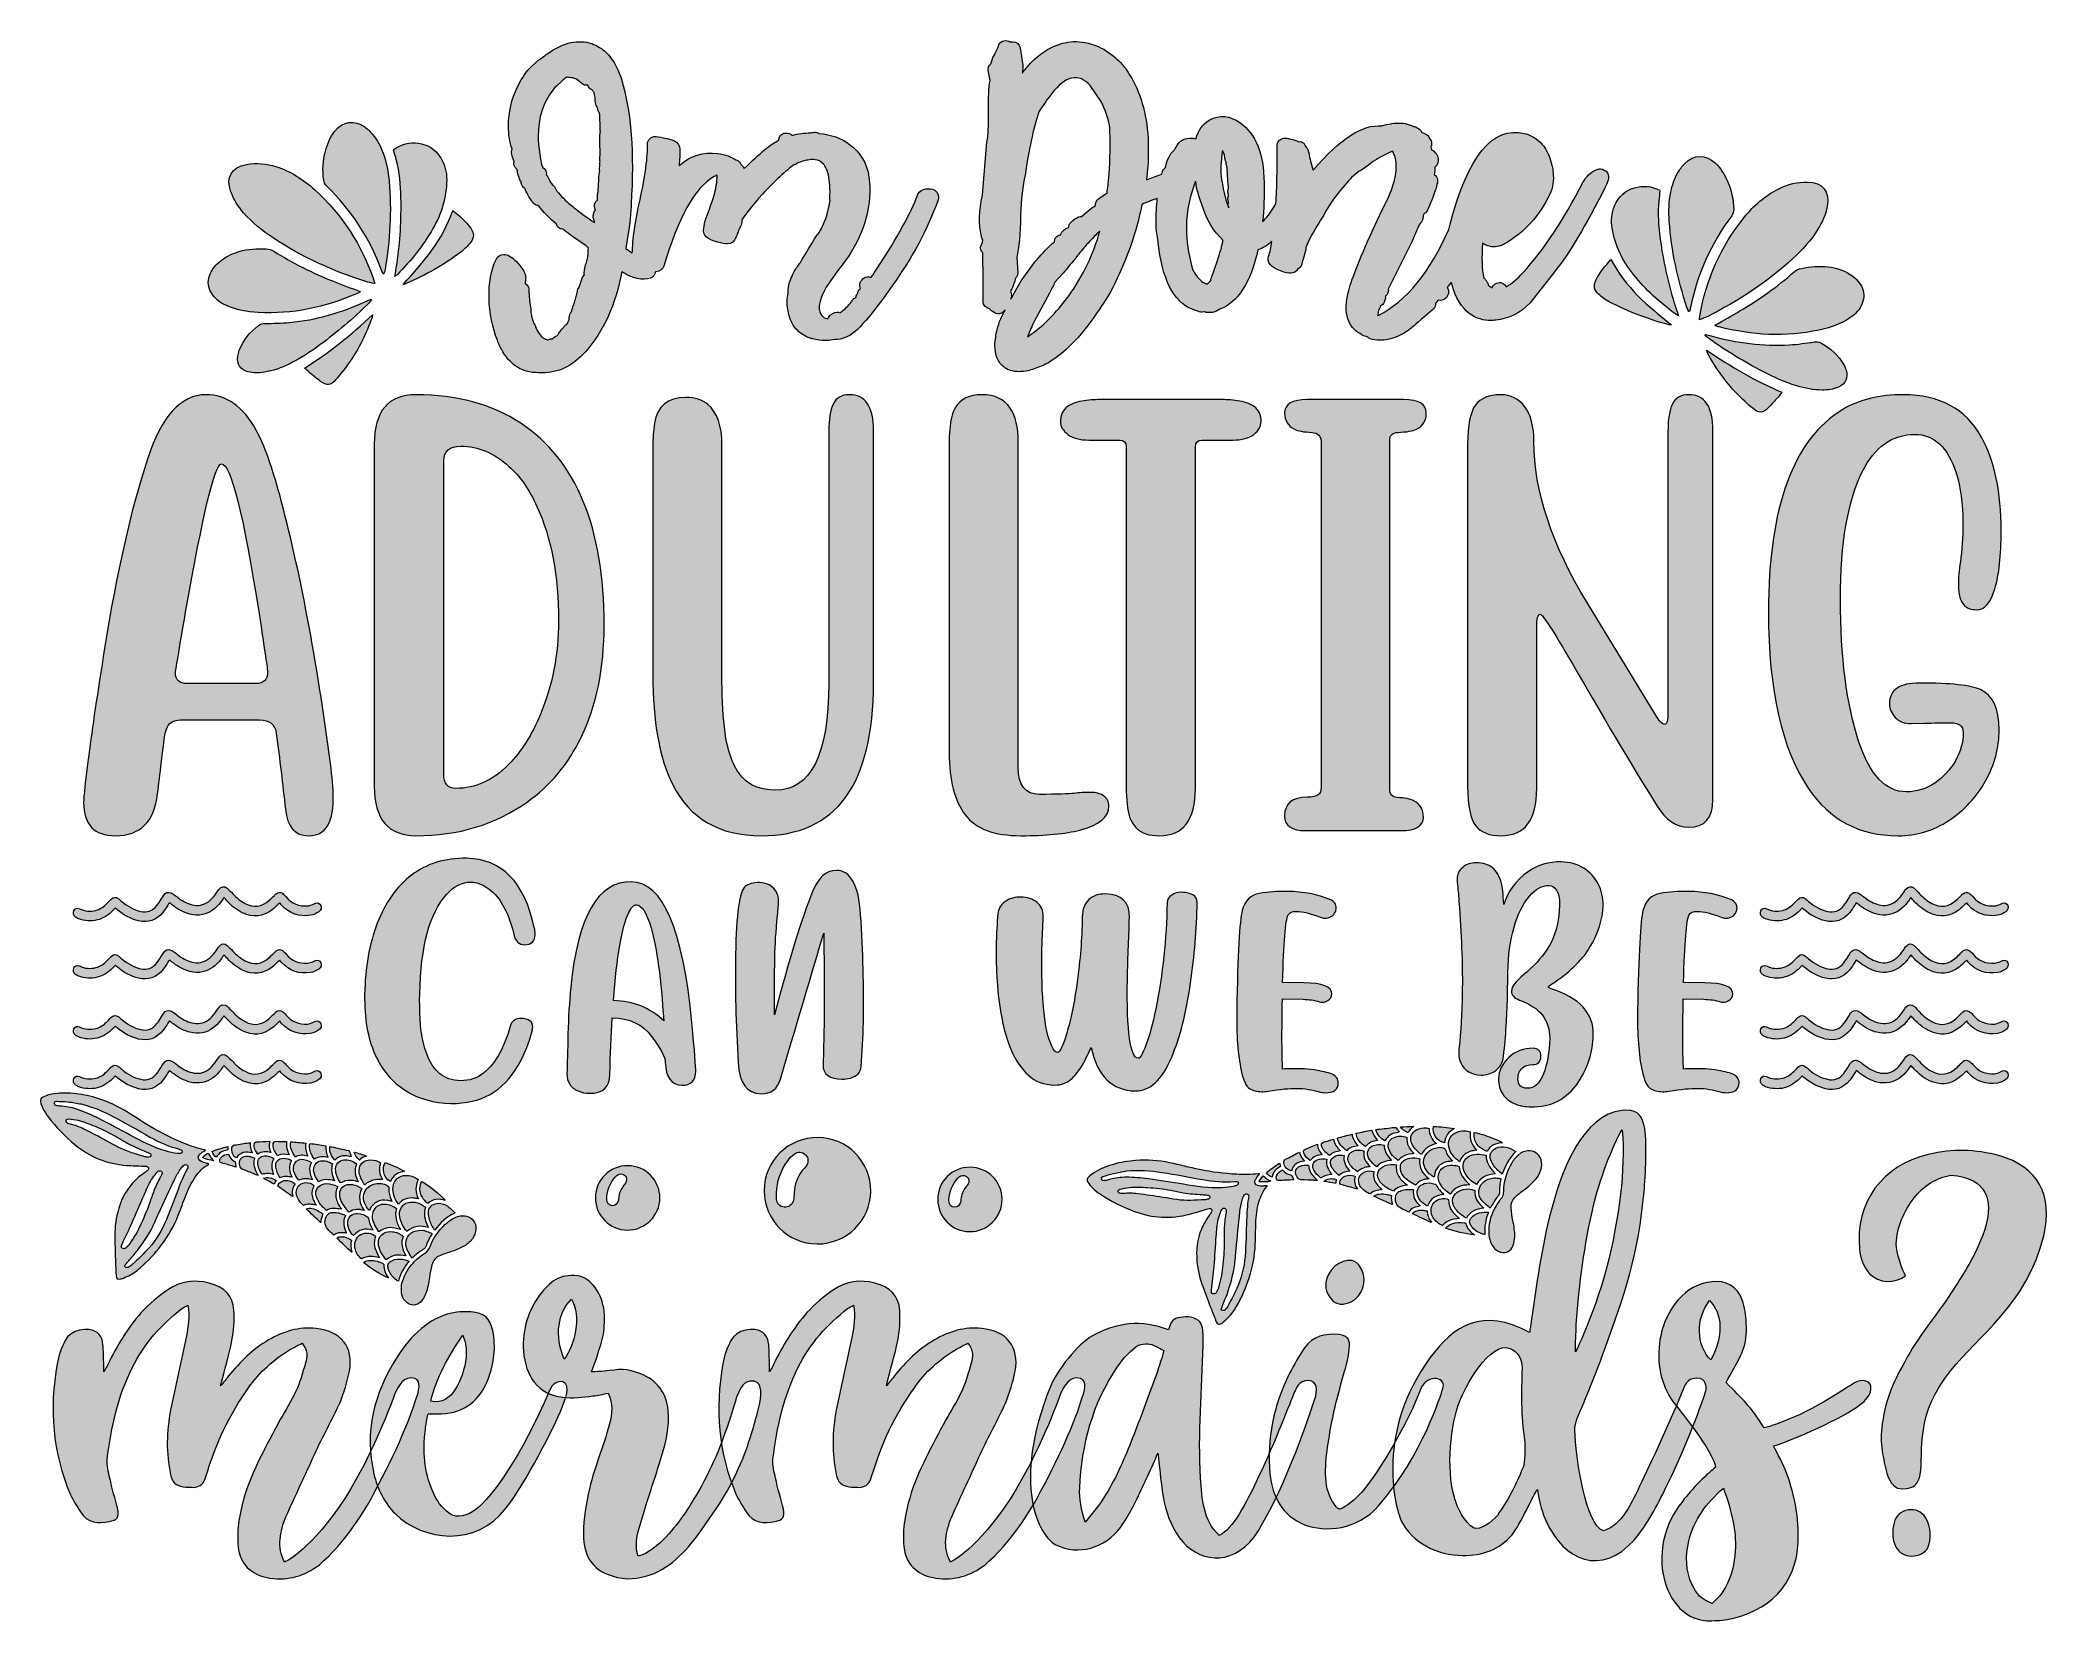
# Model space of a CAD drawing. Header units: inches. Extents: x 0.16 to 5.6, y -5.13 to -0.86.
import ezdxf

# ---------------------------------------------------------------- set-up
doc = ezdxf.new("R2010")
doc.units = ezdxf.units.IN
doc.header["$MEASUREMENT"] = 0
doc.layers.add('Layer 1', color=7, linetype='Continuous')

# ---------------------------------------------------------------- blocks, each defined once
blk = doc.blocks.new('block 3')
at = {"layer": 'Layer 1', "lineweight": 0}
blk.add_open_spline([(4.0745, -4.0869), (4.0731, -4.0653), (4.0762, -4.0484), (4.0824, -4.0321), (4.0876, -4.0184), (4.0946, -4.0056), (4.1035, -3.9938), (4.1041, -3.993), (4.1047, -3.992), (4.1054, -3.9912), (4.1113, -3.9847), (4.114, -3.9773), (4.114, -3.9682), (4.114, -3.9434), (4.1215, -3.9203), (4.1327, -3.8984), (4.1374, -3.8892), (4.1433, -3.8807), (4.1507, -3.8734), (4.1587, -3.8655), (4.1682, -3.8604), (4.1795, -3.8592), (4.1961, -3.8574), (4.2105, -3.8671), (4.2154, -3.8832), (4.2182, -3.8926), (4.2177, -3.9018), (4.2149, -3.911), (4.2121, -3.9202), (4.2075, -3.9286), (4.2012, -3.9358), (4.1956, -3.9422), (4.1897, -3.9482), (4.1833, -3.9538), (4.1763, -3.96), (4.1686, -3.9654), (4.1612, -3.9712), (4.1567, -3.9747), (4.1524, -3.9784), (4.148, -3.982), (4.1379, -3.9903), (4.1344, -4.0014), (4.1347, -4.014), (4.135, -4.0255), (4.1374, -4.0366), (4.1396, -4.0478), (4.1424, -4.0623), (4.145, -4.0769), (4.1444, -4.0917), (4.1441, -4.0996), (4.1432, -4.1074), (4.1402, -4.1148), (4.1372, -4.1223), (4.1327, -4.1286), (4.1251, -4.132), (4.1162, -4.1359), (4.1076, -4.1344), (4.0993, -4.1302), (4.0918, -4.1263), (4.0865, -4.1201), (4.0826, -4.1128), (4.0775, -4.1034), (4.0751, -4.0933), (4.0745, -4.0869)], degree=3, knots=[0, 0, 0, 0, 1, 1, 1, 2, 2, 2, 3, 3, 3, 4, 4, 4, 5, 5, 5, 6, 6, 6, 7, 7, 7, 8, 8, 8, 9, 9, 9, 10, 10, 10, 11, 11, 11, 12, 12, 12, 13, 13, 13, 14, 14, 14, 15, 15, 15, 16, 16, 16, 17, 17, 17, 18, 18, 18, 19, 19, 19, 20, 20, 20, 21, 21, 21, 21], dxfattribs=at)
blk = doc.blocks.new('block 2')
at = {"layer": 'Layer 1'}
blk.add_blockref('block 3', (0, 0), dxfattribs=at)
blk = doc.blocks.new('block 6')
at = {"layer": 'Layer 1', "lineweight": 0}
blk.add_open_spline([(3.8927, -3.9391), (3.899, -3.9362), (3.9058, -3.9357), (3.9137, -3.9352), (3.8954, -3.9209), (3.8848, -3.9041), (3.888, -3.8809), (3.879, -3.8779), (3.87, -3.8776), (3.8609, -3.8791), (3.8546, -3.8802), (3.8488, -3.8826), (3.8438, -3.8866), (3.8388, -3.8905), (3.8361, -3.8956), (3.8355, -3.902), (3.8346, -3.9116), (3.8376, -3.9199), (3.8435, -3.9272), (3.8523, -3.9381), (3.8639, -3.9453), (3.8761, -3.9523), (3.8809, -3.9464), (3.8862, -3.942), (3.8927, -3.9391)], degree=3, knots=[0, 0, 0, 0, 1, 1, 1, 2, 2, 2, 3, 3, 3, 4, 4, 4, 5, 5, 5, 6, 6, 6, 7, 7, 7, 8, 8, 8, 8], dxfattribs=at)
blk = doc.blocks.new('block 5')
at = {"layer": 'Layer 1'}
blk.add_blockref('block 6', (0, 0), dxfattribs=at)
blk = doc.blocks.new('block 9')
at = {"layer": 'Layer 1', "lineweight": 0}
blk.add_open_spline([(3.9065, -3.7975), (3.8969, -3.7964), (3.8878, -3.7985), (3.8792, -3.8026), (3.8666, -3.8086), (3.8608, -3.8226), (3.8649, -3.836), (3.8666, -3.8413), (3.8693, -3.8461), (3.8727, -3.8505), (3.8775, -3.8568), (3.8834, -3.862), (3.8894, -3.867), (3.8903, -3.8677), (3.8913, -3.8683), (3.8925, -3.8691), (3.9011, -3.8528), (3.9152, -3.8443), (3.9329, -3.8398), (3.92, -3.8291), (3.9134, -3.8159), (3.9135, -3.7991), (3.9109, -3.7985), (3.9087, -3.7977), (3.9065, -3.7975)], degree=3, knots=[0, 0, 0, 0, 1, 1, 1, 2, 2, 2, 3, 3, 3, 4, 4, 4, 5, 5, 5, 6, 6, 6, 7, 7, 7, 8, 8, 8, 8], dxfattribs=at)
blk = doc.blocks.new('block 8')
at = {"layer": 'Layer 1'}
blk.add_blockref('block 9', (0, 0), dxfattribs=at)
blk = doc.blocks.new('block 11')
at = {"layer": 'Layer 1', "lineweight": 0}
blk.add_open_spline([(3.8714, -4.0132), (3.8769, -4.0112), (3.8827, -4.0099), (3.8887, -4.0083), (3.8762, -3.9963), (3.8683, -3.9824), (3.8707, -3.9643), (3.8695, -3.964), (3.8685, -3.9638), (3.8674, -3.9637), (3.8597, -3.963), (3.852, -3.9631), (3.8445, -3.9648), (3.84, -3.9658), (3.8357, -3.9675), (3.8316, -3.9695), (3.8271, -3.9717), (3.8244, -3.9756), (3.823, -3.9804), (3.8195, -3.9926), (3.8254, -4.0085), (3.8365, -4.0146), (3.8434, -4.0185), (3.8509, -4.0213), (3.8585, -4.0248), (3.8616, -4.0194), (3.8657, -4.0152), (3.8714, -4.0132)], degree=3, knots=[0, 0, 0, 0, 1, 1, 1, 2, 2, 2, 3, 3, 3, 4, 4, 4, 5, 5, 5, 6, 6, 6, 7, 7, 7, 8, 8, 8, 9, 9, 9, 9], dxfattribs=at)
blk = doc.blocks.new('block 10')
at = {"layer": 'Layer 1'}
blk.add_blockref('block 11', (0, 0), dxfattribs=at)
blk = doc.blocks.new('block 7')
at = {"layer": 'Layer 1'}
for name in ['block 8', 'block 10']:
    blk.add_blockref(name, (0, 0), dxfattribs=at)
blk = doc.blocks.new('block 4')
at = {"layer": 'Layer 1'}
for name in ['block 7', 'block 5']:
    blk.add_blockref(name, (0, 0), dxfattribs=at)
blk = doc.blocks.new('block 14')
at = {"layer": 'Layer 1', "lineweight": 0}
blk.add_open_spline([(4.08, -4.0111), (4.0839, -4.0047), (4.0876, -3.9981), (4.0917, -3.9918), (4.0944, -3.9875), (4.0976, -3.9836), (4.1007, -3.9795), (4.1022, -3.9774), (4.1029, -3.9753), (4.1029, -3.9727), (4.103, -3.9603), (4.104, -3.9481), (4.1071, -3.9361), (4.1073, -3.9355), (4.1071, -3.9349), (4.1072, -3.9337), (4.1022, -3.9333), (4.0973, -3.9327), (4.0924, -3.9326), (4.0813, -3.9324), (4.0712, -3.9356), (4.0622, -3.9421), (4.0476, -3.9527), (4.0429, -3.9722), (4.0513, -3.9868), (4.0578, -3.9982), (4.068, -4.0059), (4.0784, -4.0138), (4.079, -4.0126), (4.0795, -4.0119), (4.08, -4.0111)], degree=3, knots=[0, 0, 0, 0, 1, 1, 1, 2, 2, 2, 3, 3, 3, 4, 4, 4, 5, 5, 5, 6, 6, 6, 7, 7, 7, 8, 8, 8, 9, 9, 9, 10, 10, 10, 10], dxfattribs=at)
blk = doc.blocks.new('block 13')
at = {"layer": 'Layer 1'}
blk.add_blockref('block 14', (0, 0), dxfattribs=at)
blk = doc.blocks.new('block 16')
at = {"layer": 'Layer 1', "lineweight": 0}
blk.add_open_spline([(4.1214, -3.8495), (4.1116, -3.8474), (4.1021, -3.8481), (4.093, -3.8524), (4.0806, -3.8583), (4.0749, -3.8711), (4.0797, -3.884), (4.0818, -3.8897), (4.0849, -3.8952), (4.0883, -3.9002), (4.0942, -3.9089), (4.1021, -3.9157), (4.1109, -3.9223), (4.1188, -3.8991), (4.1293, -3.8779), (4.1478, -3.8613), (4.1391, -3.8563), (4.1308, -3.8516), (4.1214, -3.8495)], degree=3, knots=[0, 0, 0, 0, 1, 1, 1, 2, 2, 2, 3, 3, 3, 4, 4, 4, 5, 5, 5, 6, 6, 6, 6], dxfattribs=at)
blk = doc.blocks.new('block 15')
at = {"layer": 'Layer 1'}
blk.add_blockref('block 16', (0, 0), dxfattribs=at)
blk = doc.blocks.new('block 18')
at = {"layer": 'Layer 1', "lineweight": 0}
blk.add_open_spline([(4.0735, -4.025), (4.0693, -4.0249), (4.0656, -4.0247), (4.062, -4.0249), (4.0521, -4.0252), (4.0429, -4.0279), (4.0347, -4.0335), (4.0303, -4.0365), (4.0267, -4.0401), (4.0243, -4.045), (4.0225, -4.0487), (4.0219, -4.0526), (4.0239, -4.0565), (4.0256, -4.0597), (4.0273, -4.0631), (4.0296, -4.0658), (4.0371, -4.0748), (4.0468, -4.0805), (4.0578, -4.0842), (4.0595, -4.0848), (4.0613, -4.0847), (4.0636, -4.0851), (4.062, -4.0641), (4.066, -4.0446), (4.0735, -4.025)], degree=3, knots=[0, 0, 0, 0, 1, 1, 1, 2, 2, 2, 3, 3, 3, 4, 4, 4, 5, 5, 5, 6, 6, 6, 7, 7, 7, 8, 8, 8, 8], dxfattribs=at)
blk = doc.blocks.new('block 17')
at = {"layer": 'Layer 1'}
blk.add_blockref('block 18', (0, 0), dxfattribs=at)
blk = doc.blocks.new('block 12')
at = {"layer": 'Layer 1'}
for name in ['block 15', 'block 13', 'block 17']:
    blk.add_blockref(name, (0, 0), dxfattribs=at)
blk = doc.blocks.new('block 21')
at = {"layer": 'Layer 1', "lineweight": 0}
blk.add_open_spline([(4.092, -3.9209), (4.0906, -3.9195), (4.0892, -3.918), (4.0879, -3.9166), (4.0764, -3.9041), (4.0671, -3.8906), (4.0673, -3.8723), (4.0507, -3.8664), (4.0344, -3.8662), (4.0189, -3.8754), (4.0098, -3.8807), (4.0056, -3.8892), (4.0052, -3.8996), (4.005, -3.9067), (4.007, -3.9133), (4.0103, -3.9195), (4.0172, -3.9325), (4.0275, -3.9422), (4.0401, -3.9496), (4.0405, -3.9498), (4.041, -3.9499), (4.0415, -3.95), (4.0526, -3.9304), (4.0705, -3.9228), (4.0919, -3.9217), (4.092, -3.9212), (4.092, -3.921), (4.092, -3.9209)], degree=3, knots=[0, 0, 0, 0, 1, 1, 1, 2, 2, 2, 3, 3, 3, 4, 4, 4, 5, 5, 5, 6, 6, 6, 7, 7, 7, 8, 8, 8, 9, 9, 9, 9], dxfattribs=at)
blk = doc.blocks.new('block 20')
at = {"layer": 'Layer 1'}
blk.add_blockref('block 21', (0, 0), dxfattribs=at)
blk = doc.blocks.new('block 23')
at = {"layer": 'Layer 1', "lineweight": 0}
blk.add_open_spline([(4.0607, -4.0139), (4.0535, -4.0071), (4.0469, -4.0007), (4.0422, -3.9927), (4.0373, -3.9844), (4.0359, -3.9755), (4.0364, -3.9663), (4.0272, -3.9614), (4.0134, -3.9617), (4.0054, -3.9637), (3.9972, -3.9657), (3.9898, -3.9692), (3.9841, -3.9756), (3.9776, -3.9829), (3.975, -3.9913), (3.9773, -4.0009), (3.9783, -4.0047), (3.9797, -4.0086), (3.9817, -4.0119), (3.9895, -4.0246), (4.0005, -4.0337), (4.0138, -4.041), (4.0243, -4.023), (4.0407, -4.016), (4.0607, -4.0139)], degree=3, knots=[0, 0, 0, 0, 1, 1, 1, 2, 2, 2, 3, 3, 3, 4, 4, 4, 5, 5, 5, 6, 6, 6, 7, 7, 7, 8, 8, 8, 8], dxfattribs=at)
blk = doc.blocks.new('block 22')
at = {"layer": 'Layer 1'}
blk.add_blockref('block 23', (0, 0), dxfattribs=at)
blk = doc.blocks.new('block 25')
at = {"layer": 'Layer 1', "lineweight": 0}
blk.add_open_spline([(4.0353, -3.8099), (4.0318, -3.8217), (4.0385, -3.8406), (4.0495, -3.8492), (4.0557, -3.854), (4.0626, -3.8576), (4.0699, -3.861), (4.0784, -3.8439), (4.0935, -3.8386), (4.1117, -3.8374), (4.1005, -3.8295), (4.0451, -3.8097), (4.0353, -3.8099)], degree=3, knots=[0, 0, 0, 0, 1, 1, 1, 2, 2, 2, 3, 3, 3, 4, 4, 4, 4], dxfattribs=at)
blk = doc.blocks.new('block 24')
at = {"layer": 'Layer 1'}
blk.add_blockref('block 25', (0, 0), dxfattribs=at)
blk = doc.blocks.new('block 27')
at = {"layer": 'Layer 1', "lineweight": 0}
blk.add_open_spline([(4.0359, -4.0863), (4.0249, -4.0779), (4.0153, -4.0688), (4.0121, -4.055), (4.0115, -4.0547), (4.0111, -4.0545), (4.0107, -4.0544), (4.0101, -4.0542), (4.0095, -4.0541), (4.0089, -4.054), (3.9973, -4.0523), (3.9859, -4.0527), (3.9747, -4.0564), (3.9681, -4.0586), (3.9624, -4.0621), (3.9579, -4.0684), (3.9836, -4.0773), (4.0093, -4.0833), (4.0359, -4.0863)], degree=3, knots=[0, 0, 0, 0, 1, 1, 1, 2, 2, 2, 3, 3, 3, 4, 4, 4, 5, 5, 5, 6, 6, 6, 6], dxfattribs=at)
blk = doc.blocks.new('block 26')
at = {"layer": 'Layer 1'}
blk.add_blockref('block 27', (0, 0), dxfattribs=at)
blk = doc.blocks.new('block 19')
at = {"layer": 'Layer 1'}
for name in ['block 24', 'block 20', 'block 22', 'block 26']:
    blk.add_blockref(name, (0, 0), dxfattribs=at)
blk = doc.blocks.new('block 30')
at = {"layer": 'Layer 1', "lineweight": 0}
blk.add_open_spline([(3.6109, -3.8837), (3.6001, -3.8883), (3.5962, -3.8984), (3.6007, -3.9092), (3.6015, -3.9109), (3.6024, -3.9124), (3.6033, -3.914), (3.6072, -3.9206), (3.6125, -3.926), (3.6184, -3.9307), (3.6195, -3.9316), (3.6206, -3.9323), (3.6209, -3.9325), (3.6262, -3.93), (3.6306, -3.9274), (3.6354, -3.9259), (3.6402, -3.9243), (3.6454, -3.9239), (3.6507, -3.923), (3.6411, -3.9111), (3.6334, -3.8988), (3.6371, -3.8822), (3.6279, -3.8802), (3.6193, -3.8802), (3.6109, -3.8837)], degree=3, knots=[0, 0, 0, 0, 1, 1, 1, 2, 2, 2, 3, 3, 3, 4, 4, 4, 5, 5, 5, 6, 6, 6, 7, 7, 7, 8, 8, 8, 8], dxfattribs=at)
blk = doc.blocks.new('block 29')
at = {"layer": 'Layer 1'}
blk.add_blockref('block 30', (0, 0), dxfattribs=at)
blk = doc.blocks.new('block 32')
at = {"layer": 'Layer 1', "lineweight": 0}
blk.add_open_spline([(3.6549, -3.8276), (3.6455, -3.8306), (3.6367, -3.8334), (3.6279, -3.8362), (3.6229, -3.8379), (3.6221, -3.8393), (3.6228, -3.8447), (3.6229, -3.8459), (3.6231, -3.8472), (3.6235, -3.8483), (3.6272, -3.8589), (3.6354, -3.8655), (3.6442, -3.8717), (3.6525, -3.8634), (3.6626, -3.8607), (3.6735, -3.8594), (3.6645, -3.8502), (3.6572, -3.8406), (3.6549, -3.8276)], degree=3, knots=[0, 0, 0, 0, 1, 1, 1, 2, 2, 2, 3, 3, 3, 4, 4, 4, 5, 5, 5, 6, 6, 6, 6], dxfattribs=at)
blk = doc.blocks.new('block 31')
at = {"layer": 'Layer 1'}
blk.add_blockref('block 32', (0, 0), dxfattribs=at)
blk = doc.blocks.new('block 28')
at = {"layer": 'Layer 1'}
for name in ['block 31', 'block 29']:
    blk.add_blockref(name, (0, 0), dxfattribs=at)
blk = doc.blocks.new('block 35')
at = {"layer": 'Layer 1', "lineweight": 0}
blk.add_open_spline([(3.8117, -3.8851), (3.8004, -3.873), (3.7919, -3.8603), (3.7916, -3.8438), (3.78, -3.8414), (3.769, -3.8415), (3.7585, -3.847), (3.7526, -3.85), (3.7492, -3.8547), (3.7478, -3.8611), (3.7462, -3.8691), (3.7478, -3.8764), (3.7523, -3.8831), (3.7574, -3.8906), (3.764, -3.8965), (3.7716, -3.9023), (3.7822, -3.8904), (3.7962, -3.8865), (3.8117, -3.8851)], degree=3, knots=[0, 0, 0, 0, 1, 1, 1, 2, 2, 2, 3, 3, 3, 4, 4, 4, 5, 5, 5, 6, 6, 6, 6], dxfattribs=at)
blk = doc.blocks.new('block 34')
at = {"layer": 'Layer 1'}
blk.add_blockref('block 35', (0, 0), dxfattribs=at)
blk = doc.blocks.new('block 37')
at = {"layer": 'Layer 1', "lineweight": 0}
blk.add_open_spline([(3.7398, -3.9157), (3.7297, -3.9196), (3.7239, -3.9267), (3.7229, -3.9378), (3.7222, -3.9457), (3.7249, -3.9524), (3.7297, -3.9583), (3.7362, -3.9664), (3.7446, -3.9718), (3.7544, -3.9757), (3.7588, -3.9718), (3.7635, -3.9686), (3.7691, -3.9672), (3.7747, -3.9658), (3.7804, -3.9649), (3.7863, -3.9638), (3.7852, -3.9629), (3.784, -3.9619), (3.783, -3.9609), (3.7795, -3.9574), (3.7757, -3.9542), (3.7726, -3.9504), (3.7649, -3.9409), (3.7613, -3.9301), (3.7639, -3.9177), (3.764, -3.9171), (3.764, -3.9165), (3.7641, -3.9155), (3.7559, -3.9128), (3.7478, -3.9126), (3.7398, -3.9157)], degree=3, knots=[0, 0, 0, 0, 1, 1, 1, 2, 2, 2, 3, 3, 3, 4, 4, 4, 5, 5, 5, 6, 6, 6, 7, 7, 7, 8, 8, 8, 9, 9, 9, 10, 10, 10, 10], dxfattribs=at)
blk = doc.blocks.new('block 36')
at = {"layer": 'Layer 1'}
blk.add_blockref('block 37', (0, 0), dxfattribs=at)
blk = doc.blocks.new('block 39')
at = {"layer": 'Layer 1', "lineweight": 0}
blk.add_open_spline([(3.7949, -3.8313), (3.8013, -3.819), (3.8116, -3.8124), (3.825, -3.8103), (3.8275, -3.8099), (3.83, -3.8094), (3.8327, -3.8089), (3.8298, -3.8048), (3.827, -3.8011), (3.8245, -3.7973), (3.8234, -3.7957), (3.822, -3.7959), (3.8205, -3.7961), (3.8052, -3.7977), (3.7899, -3.7994), (3.7746, -3.8011), (3.773, -3.8013), (3.7715, -3.8018), (3.7696, -3.8023), (3.7732, -3.8164), (3.7823, -3.8253), (3.7939, -3.8324), (3.7945, -3.8318), (3.7948, -3.8316), (3.7949, -3.8313)], degree=3, knots=[0, 0, 0, 0, 1, 1, 1, 2, 2, 2, 3, 3, 3, 4, 4, 4, 5, 5, 5, 6, 6, 6, 7, 7, 7, 8, 8, 8, 8], dxfattribs=at)
blk = doc.blocks.new('block 38')
at = {"layer": 'Layer 1'}
blk.add_blockref('block 39', (0, 0), dxfattribs=at)
blk = doc.blocks.new('block 33')
at = {"layer": 'Layer 1'}
for name in ['block 38', 'block 34', 'block 36']:
    blk.add_blockref(name, (0, 0), dxfattribs=at)
blk = doc.blocks.new('block 42')
at = {"layer": 'Layer 1', "lineweight": 0}
blk.add_open_spline([(3.5724, -3.8986), (3.5684, -3.8993), (3.5644, -3.9008), (3.5609, -3.9029), (3.5536, -3.9071), (3.5509, -3.9151), (3.5533, -3.9233), (3.5547, -3.9284), (3.5579, -3.9321), (3.5618, -3.9356), (3.5634, -3.937), (3.565, -3.9376), (3.5671, -3.9377), (3.5786, -3.938), (3.5901, -3.9385), (3.6017, -3.939), (3.6048, -3.9391), (3.6079, -3.9395), (3.612, -3.9398), (3.6101, -3.9381), (3.609, -3.9371), (3.608, -3.936), (3.6043, -3.9321), (3.6004, -3.9283), (3.5971, -3.9241), (3.5929, -3.9186), (3.5896, -3.9125), (3.5886, -3.9054), (3.5883, -3.9032), (3.5881, -3.9009), (3.5878, -3.8978), (3.5825, -3.898), (3.5773, -3.8977), (3.5724, -3.8986)], degree=3, knots=[0, 0, 0, 0, 1, 1, 1, 2, 2, 2, 3, 3, 3, 4, 4, 4, 5, 5, 5, 6, 6, 6, 7, 7, 7, 8, 8, 8, 9, 9, 9, 10, 10, 10, 11, 11, 11, 11], dxfattribs=at)
blk = doc.blocks.new('block 41')
at = {"layer": 'Layer 1'}
blk.add_blockref('block 42', (0, 0), dxfattribs=at)
blk = doc.blocks.new('block 44')
at = {"layer": 'Layer 1', "lineweight": 0}
blk.add_open_spline([(3.5774, -3.8557), (3.575, -3.8567), (3.5741, -3.8587), (3.5743, -3.8609), (3.5746, -3.8636), (3.5751, -3.8664), (3.5763, -3.8688), (3.5799, -3.8758), (3.5857, -3.8807), (3.5923, -3.8853), (3.6002, -3.8744), (3.6116, -3.8709), (3.6247, -3.8697), (3.617, -3.8616), (3.6123, -3.853), (3.6114, -3.8417), (3.5995, -3.8466), (3.5885, -3.8512), (3.5774, -3.8557)], degree=3, knots=[0, 0, 0, 0, 1, 1, 1, 2, 2, 2, 3, 3, 3, 4, 4, 4, 5, 5, 5, 6, 6, 6, 6], dxfattribs=at)
blk = doc.blocks.new('block 43')
at = {"layer": 'Layer 1'}
blk.add_blockref('block 44', (0, 0), dxfattribs=at)
blk = doc.blocks.new('block 40')
at = {"layer": 'Layer 1'}
for name in ['block 43', 'block 41']:
    blk.add_blockref(name, (0, 0), dxfattribs=at)
blk = doc.blocks.new('block 47')
at = {"layer": 'Layer 1', "lineweight": 0}
blk.add_open_spline([(3.7417, -3.8476), (3.7495, -3.8368), (3.7613, -3.8333), (3.7744, -3.8312), (3.7664, -3.8232), (3.7612, -3.8143), (3.7587, -3.8034), (3.7444, -3.8062), (3.7304, -3.8089), (3.7164, -3.8116), (3.7158, -3.824), (3.7286, -3.8417), (3.7417, -3.8476)], degree=3, knots=[0, 0, 0, 0, 1, 1, 1, 2, 2, 2, 3, 3, 3, 4, 4, 4, 4], dxfattribs=at)
blk = doc.blocks.new('block 46')
at = {"layer": 'Layer 1'}
blk.add_blockref('block 47', (0, 0), dxfattribs=at)
blk = doc.blocks.new('block 50')
at = {"layer": 'Layer 1', "lineweight": 0}
blk.add_open_spline([(3.7306, -3.9082), (3.7341, -3.9063), (3.7379, -3.9049), (3.7418, -3.9039), (3.7456, -3.9029), (3.7497, -3.9026), (3.7542, -3.902), (3.7483, -3.8958), (3.7432, -3.8899), (3.7398, -3.8827), (3.7363, -3.8752), (3.7361, -3.8673), (3.7368, -3.8594), (3.7277, -3.8564), (3.7162, -3.8566), (3.708, -3.8598), (3.6987, -3.8634), (3.6932, -3.8725), (3.6941, -3.8824), (3.6946, -3.8881), (3.6967, -3.8931), (3.7001, -3.8977), (3.7056, -3.905), (3.7126, -3.9107), (3.72, -3.9157), (3.7239, -3.9129), (3.727, -3.9101), (3.7306, -3.9082)], degree=3, knots=[0, 0, 0, 0, 1, 1, 1, 2, 2, 2, 3, 3, 3, 4, 4, 4, 5, 5, 5, 6, 6, 6, 7, 7, 7, 8, 8, 8, 9, 9, 9, 9], dxfattribs=at)
blk = doc.blocks.new('block 49')
at = {"layer": 'Layer 1'}
blk.add_blockref('block 50', (0, 0), dxfattribs=at)
blk = doc.blocks.new('block 52')
at = {"layer": 'Layer 1', "lineweight": 0}
blk.add_open_spline([(3.7194, -3.9628), (3.7119, -3.9518), (3.7102, -3.9403), (3.7138, -3.9277), (3.704, -3.9245), (3.6948, -3.9244), (3.6856, -3.9282), (3.6808, -3.9302), (3.677, -3.9335), (3.6743, -3.938), (3.6721, -3.9416), (3.6711, -3.9456), (3.6721, -3.9497), (3.6878, -3.954), (3.7032, -3.9583), (3.7194, -3.9628)], degree=3, knots=[0, 0, 0, 0, 1, 1, 1, 2, 2, 2, 3, 3, 3, 4, 4, 4, 5, 5, 5, 5], dxfattribs=at)
blk = doc.blocks.new('block 51')
at = {"layer": 'Layer 1'}
blk.add_blockref('block 52', (0, 0), dxfattribs=at)
blk = doc.blocks.new('block 48')
at = {"layer": 'Layer 1'}
for name in ['block 49', 'block 51']:
    blk.add_blockref(name, (0, 0), dxfattribs=at)
blk = doc.blocks.new('block 45')
at = {"layer": 'Layer 1'}
for name in ['block 46', 'block 48']:
    blk.add_blockref(name, (0, 0), dxfattribs=at)
blk = doc.blocks.new('block 55')
at = {"layer": 'Layer 1', "lineweight": 0}
blk.add_open_spline([(3.9731, -3.8832), (3.9666, -3.876), (3.9605, -3.8682), (3.9581, -3.8587), (3.9566, -3.8529), (3.9533, -3.851), (3.9483, -3.8503), (3.9463, -3.85), (3.9443, -3.8497), (3.9424, -3.8498), (3.9306, -3.8503), (3.9199, -3.8542), (3.9113, -3.8622), (3.9006, -3.8721), (3.8958, -3.8842), (3.8995, -3.8989), (3.9018, -3.9078), (3.907, -3.915), (3.9137, -3.9211), (3.9177, -3.9247), (3.922, -3.9278), (3.9272, -3.9305), (3.9273, -3.9286), (3.9274, -3.9273), (3.9275, -3.926), (3.9283, -3.9171), (3.9317, -3.9094), (3.9377, -3.9027), (3.9448, -3.8947), (3.9537, -3.8899), (3.9643, -3.8884), (3.9681, -3.8878), (3.9719, -3.8876), (3.9766, -3.8871), (3.9751, -3.8855), (3.9741, -3.8843), (3.9731, -3.8832)], degree=3, knots=[0, 0, 0, 0, 1, 1, 1, 2, 2, 2, 3, 3, 3, 4, 4, 4, 5, 5, 5, 6, 6, 6, 7, 7, 7, 8, 8, 8, 9, 9, 9, 10, 10, 10, 11, 11, 11, 12, 12, 12, 12], dxfattribs=at)
blk = doc.blocks.new('block 54')
at = {"layer": 'Layer 1'}
blk.add_blockref('block 55', (0, 0), dxfattribs=at)
blk = doc.blocks.new('block 57')
at = {"layer": 'Layer 1', "lineweight": 0}
blk.add_open_spline([(3.9323, -3.9515), (3.9318, -3.9506), (3.9308, -3.9499), (3.9299, -3.9495), (3.92, -3.9457), (3.9099, -3.9447), (3.8997, -3.948), (3.8872, -3.9521), (3.8776, -3.9636), (3.8821, -3.9789), (3.8859, -3.9917), (3.8945, -4.0006), (3.9059, -4.007), (3.9068, -4.0076), (3.908, -4.0079), (3.909, -4.0084), (3.9164, -3.9878), (3.9317, -3.9787), (3.9532, -3.9771), (3.9445, -3.9691), (3.9372, -3.9613), (3.9323, -3.9515)], degree=3, knots=[0, 0, 0, 0, 1, 1, 1, 2, 2, 2, 3, 3, 3, 4, 4, 4, 5, 5, 5, 6, 6, 6, 7, 7, 7, 7], dxfattribs=at)
blk = doc.blocks.new('block 56')
at = {"layer": 'Layer 1'}
blk.add_blockref('block 57', (0, 0), dxfattribs=at)
blk = doc.blocks.new('block 59')
at = {"layer": 'Layer 1', "lineweight": 0}
blk.add_open_spline([(3.9252, -3.7938), (3.9211, -3.8116), (3.9325, -3.8334), (3.9549, -3.8376), (3.9566, -3.8198), (3.9659, -3.8072), (3.9819, -3.7991), (3.9629, -3.7959), (3.9441, -3.7943), (3.9252, -3.7938)], degree=3, knots=[0, 0, 0, 0, 1, 1, 1, 2, 2, 2, 3, 3, 3, 3], dxfattribs=at)
blk = doc.blocks.new('block 58')
at = {"layer": 'Layer 1'}
blk.add_blockref('block 59', (0, 0), dxfattribs=at)
blk = doc.blocks.new('block 61')
at = {"layer": 'Layer 1', "lineweight": 0}
blk.add_open_spline([(3.9186, -4.0528), (3.9189, -4.0526), (3.9191, -4.0523), (3.9193, -4.0521), (3.9123, -4.0431), (3.9085, -4.033), (3.9077, -4.0214), (3.904, -4.0209), (3.9006, -4.0203), (3.8971, -4.02), (3.8899, -4.0193), (3.8829, -4.0199), (3.8763, -4.0227), (3.8731, -4.0241), (3.8703, -4.0257), (3.8687, -4.0295), (3.8855, -4.0373), (3.902, -4.0451), (3.9186, -4.0528)], degree=3, knots=[0, 0, 0, 0, 1, 1, 1, 2, 2, 2, 3, 3, 3, 4, 4, 4, 5, 5, 5, 6, 6, 6, 6], dxfattribs=at)
blk = doc.blocks.new('block 60')
at = {"layer": 'Layer 1'}
blk.add_blockref('block 61', (0, 0), dxfattribs=at)
blk = doc.blocks.new('block 53')
at = {"layer": 'Layer 1'}
for name in ['block 58', 'block 54', 'block 56', 'block 60']:
    blk.add_blockref(name, (0, 0), dxfattribs=at)
blk = doc.blocks.new('block 63')
at = {"layer": 'Layer 1', "lineweight": 0}
blk.add_open_spline([(3.4738, -3.9184), (3.4777, -3.9246), (3.4824, -3.9281), (3.4892, -3.9301), (3.4915, -3.9165), (3.5, -3.9077), (3.5118, -3.9016), (3.5111, -3.8985), (3.5104, -3.8957), (3.5096, -3.8923), (3.4969, -3.9005), (3.485, -3.909), (3.4738, -3.9184)], degree=3, knots=[0, 0, 0, 0, 1, 1, 1, 2, 2, 2, 3, 3, 3, 4, 4, 4, 4], dxfattribs=at)
blk = doc.blocks.new('block 62')
at = {"layer": 'Layer 1'}
blk.add_blockref('block 63', (0, 0), dxfattribs=at)
blk = doc.blocks.new('block 65')
at = {"layer": 'Layer 1', "lineweight": 0}
blk.add_open_spline([(3.475, -3.9351), (3.4715, -3.9327), (3.4686, -3.9296), (3.4654, -3.9268), (3.459, -3.933), (3.455, -3.9388), (3.4546, -3.9427), (3.4596, -3.9441), (3.4765, -3.9434), (3.4862, -3.9414), (3.4821, -3.9392), (3.4783, -3.9375), (3.475, -3.9351)], degree=3, knots=[0, 0, 0, 0, 1, 1, 1, 2, 2, 2, 3, 3, 3, 4, 4, 4, 4], dxfattribs=at)
blk = doc.blocks.new('block 64')
at = {"layer": 'Layer 1'}
blk.add_blockref('block 65', (0, 0), dxfattribs=at)
blk = doc.blocks.new('block 67')
at = {"layer": 'Layer 1', "lineweight": 0}
blk.add_open_spline([(1.1384, -4.2439), (1.1397, -4.2521), (1.1426, -4.2596), (1.1484, -4.2658), (1.1549, -4.2725), (1.1626, -4.2768), (1.1722, -4.276), (1.1805, -4.2753), (1.1869, -4.2708), (1.1922, -4.2646), (1.1974, -4.2586), (1.2008, -4.2516), (1.2037, -4.2443), (1.2091, -4.2304), (1.2114, -4.2158), (1.2135, -4.2012), (1.2151, -4.1899), (1.2165, -4.1786), (1.22, -4.1677), (1.2238, -4.1556), (1.2307, -4.1463), (1.243, -4.1417), (1.2484, -4.1398), (1.2537, -4.1378), (1.2591, -4.1359), (1.2679, -4.1328), (1.277, -4.1302), (1.2857, -4.1267), (1.2935, -4.1235), (1.3011, -4.1198), (1.3084, -4.1156), (1.3168, -4.1109), (1.3239, -4.1044), (1.3296, -4.0966), (1.3352, -4.0888), (1.3387, -4.0803), (1.3391, -4.0706), (1.3398, -4.0537), (1.3294, -4.0398), (1.3131, -4.0361), (1.302, -4.0335), (1.2914, -4.0353), (1.2812, -4.0401), (1.2718, -4.0446), (1.2635, -4.0507), (1.256, -4.0578), (1.2382, -4.0748), (1.2236, -4.0941), (1.2154, -4.1176), (1.2125, -4.1262), (1.2075, -4.1323), (1.1998, -4.1365), (1.1988, -4.1371), (1.198, -4.1377), (1.1971, -4.1383), (1.1849, -4.1466), (1.1741, -4.1564), (1.1647, -4.1676), (1.1535, -4.181), (1.145, -4.1959), (1.1392, -4.2168), (1.1376, -4.223), (1.1367, -4.2334), (1.1384, -4.2439)], degree=3, knots=[0, 0, 0, 0, 1, 1, 1, 2, 2, 2, 3, 3, 3, 4, 4, 4, 5, 5, 5, 6, 6, 6, 7, 7, 7, 8, 8, 8, 9, 9, 9, 10, 10, 10, 11, 11, 11, 12, 12, 12, 13, 13, 13, 14, 14, 14, 15, 15, 15, 16, 16, 16, 17, 17, 17, 18, 18, 18, 19, 19, 19, 20, 20, 20, 21, 21, 21, 21], dxfattribs=at)
blk = doc.blocks.new('block 66')
at = {"layer": 'Layer 1'}
blk.add_blockref('block 67', (0, 0), dxfattribs=at)
blk = doc.blocks.new('block 70')
at = {"layer": 'Layer 1', "lineweight": 0}
blk.add_open_spline([(1.0159, -4.0175), (1.0228, -4.0169), (1.0295, -4.0187), (1.037, -4.0207), (1.0244, -4.0012), (1.02, -3.9819), (1.0306, -3.961), (1.023, -3.9552), (1.0146, -3.952), (1.0056, -3.9504), (0.9992, -3.9493), (0.993, -3.9498), (0.9869, -3.9519), (0.9809, -3.954), (0.9767, -3.9579), (0.9741, -3.9637), (0.97, -3.9725), (0.9702, -3.9813), (0.9734, -3.9902), (0.9781, -4.0033), (0.9866, -4.014), (0.9959, -4.0246), (1.0024, -4.0206), (1.0088, -4.0181), (1.0159, -4.0175)], degree=3, knots=[0, 0, 0, 0, 1, 1, 1, 2, 2, 2, 3, 3, 3, 4, 4, 4, 5, 5, 5, 6, 6, 6, 7, 7, 7, 8, 8, 8, 8], dxfattribs=at)
blk = doc.blocks.new('block 69')
at = {"layer": 'Layer 1'}
blk.add_blockref('block 70', (0, 0), dxfattribs=at)
blk = doc.blocks.new('block 73')
at = {"layer": 'Layer 1', "lineweight": 0}
blk.add_open_spline([(1.0754, -3.8883), (1.0666, -3.8841), (1.0574, -3.8831), (1.0479, -3.8842), (1.0341, -3.8858), (1.024, -3.897), (1.0235, -3.911), (1.0233, -3.9166), (1.0243, -3.922), (1.0261, -3.9273), (1.0286, -3.9348), (1.0324, -3.9416), (1.0365, -3.9483), (1.0371, -3.9493), (1.0378, -3.9502), (1.0387, -3.9514), (1.0522, -3.9388), (1.0683, -3.9354), (1.0865, -3.937), (1.0778, -3.9225), (1.0759, -3.908), (1.0815, -3.8921), (1.0792, -3.8906), (1.0774, -3.8892), (1.0754, -3.8883)], degree=3, knots=[0, 0, 0, 0, 1, 1, 1, 2, 2, 2, 3, 3, 3, 4, 4, 4, 5, 5, 5, 6, 6, 6, 7, 7, 7, 8, 8, 8, 8], dxfattribs=at)
blk = doc.blocks.new('block 72')
at = {"layer": 'Layer 1'}
blk.add_blockref('block 73', (0, 0), dxfattribs=at)
blk = doc.blocks.new('block 75')
at = {"layer": 'Layer 1', "lineweight": 0}
blk.add_open_spline([(0.9715, -4.0805), (0.9774, -4.0805), (0.9833, -4.0812), (0.9895, -4.0816), (0.9816, -4.0662), (0.9786, -4.0505), (0.9869, -4.0341), (0.9858, -4.0335), (0.9849, -4.0329), (0.984, -4.0325), (0.9769, -4.0293), (0.9696, -4.0269), (0.9619, -4.026), (0.9574, -4.0255), (0.9527, -4.0257), (0.9482, -4.0262), (0.9433, -4.0268), (0.9394, -4.0296), (0.9365, -4.0337), (0.9292, -4.0441), (0.9296, -4.061), (0.938, -4.0704), (0.9433, -4.0764), (0.9495, -4.0815), (0.9555, -4.0873), (0.9602, -4.0832), (0.9655, -4.0805), (0.9715, -4.0805)], degree=3, knots=[0, 0, 0, 0, 1, 1, 1, 2, 2, 2, 3, 3, 3, 4, 4, 4, 5, 5, 5, 6, 6, 6, 7, 7, 7, 8, 8, 8, 9, 9, 9, 9], dxfattribs=at)
blk = doc.blocks.new('block 74')
at = {"layer": 'Layer 1'}
blk.add_blockref('block 75', (0, 0), dxfattribs=at)
blk = doc.blocks.new('block 71')
at = {"layer": 'Layer 1'}
for name in ['block 72', 'block 74']:
    blk.add_blockref(name, (0, 0), dxfattribs=at)
blk = doc.blocks.new('block 68')
at = {"layer": 'Layer 1'}
for name in ['block 71', 'block 69']:
    blk.add_blockref(name, (0, 0), dxfattribs=at)
blk = doc.blocks.new('block 78')
at = {"layer": 'Layer 1', "lineweight": 0}
blk.add_open_spline([(1.1692, -4.147), (1.175, -4.1421), (1.1807, -4.1372), (1.1866, -4.1326), (1.1906, -4.1294), (1.195, -4.1267), (1.1991, -4.1239), (1.2012, -4.1224), (1.2026, -4.1206), (1.2035, -4.1181), (1.2077, -4.1066), (1.2126, -4.0953), (1.2195, -4.085), (1.2198, -4.0845), (1.2199, -4.0839), (1.2203, -4.0828), (1.2157, -4.0808), (1.2113, -4.0786), (1.2067, -4.0769), (1.1963, -4.0731), (1.1857, -4.0728), (1.175, -4.076), (1.1578, -4.0812), (1.147, -4.098), (1.1501, -4.1147), (1.1526, -4.1275), (1.1596, -4.1382), (1.1668, -4.149), (1.1679, -4.1481), (1.1685, -4.1475), (1.1692, -4.147)], degree=3, knots=[0, 0, 0, 0, 1, 1, 1, 2, 2, 2, 3, 3, 3, 4, 4, 4, 5, 5, 5, 6, 6, 6, 7, 7, 7, 8, 8, 8, 9, 9, 9, 10, 10, 10, 10], dxfattribs=at)
blk = doc.blocks.new('block 77')
at = {"layer": 'Layer 1'}
blk.add_blockref('block 78', (0, 0), dxfattribs=at)
blk = doc.blocks.new('block 80')
at = {"layer": 'Layer 1', "lineweight": 0}
blk.add_open_spline([(1.2613, -4.0079), (1.2528, -4.0027), (1.2436, -4.0002), (1.2336, -4.0013), (1.2199, -4.0028), (1.2104, -4.0131), (1.2106, -4.0268), (1.2108, -4.0329), (1.2119, -4.039), (1.2134, -4.0449), (1.2161, -4.0551), (1.2214, -4.0641), (1.2276, -4.0732), (1.2427, -4.0538), (1.2595, -4.0373), (1.2824, -4.0276), (1.2758, -4.0201), (1.2695, -4.013), (1.2613, -4.0079)], degree=3, knots=[0, 0, 0, 0, 1, 1, 1, 2, 2, 2, 3, 3, 3, 4, 4, 4, 5, 5, 5, 6, 6, 6, 6], dxfattribs=at)
blk = doc.blocks.new('block 79')
at = {"layer": 'Layer 1'}
blk.add_blockref('block 80', (0, 0), dxfattribs=at)
blk = doc.blocks.new('block 82')
at = {"layer": 'Layer 1', "lineweight": 0}
blk.add_open_spline([(1.1586, -4.1579), (1.1546, -4.1565), (1.1512, -4.1551), (1.1478, -4.1541), (1.1383, -4.1512), (1.1287, -4.1507), (1.1191, -4.1533), (1.114, -4.1546), (1.1094, -4.1569), (1.1056, -4.1607), (1.1026, -4.1637), (1.1007, -4.1671), (1.1014, -4.1714), (1.1019, -4.1751), (1.1024, -4.1788), (1.1037, -4.1822), (1.1079, -4.193), (1.1152, -4.2017), (1.1243, -4.2088), (1.1257, -4.2098), (1.1275, -4.2104), (1.1295, -4.2114), (1.1349, -4.1911), (1.145, -4.174), (1.1586, -4.1579)], degree=3, knots=[0, 0, 0, 0, 1, 1, 1, 2, 2, 2, 3, 3, 3, 4, 4, 4, 5, 5, 5, 6, 6, 6, 7, 7, 7, 8, 8, 8, 8], dxfattribs=at)
blk = doc.blocks.new('block 81')
at = {"layer": 'Layer 1'}
blk.add_blockref('block 82', (0, 0), dxfattribs=at)
blk = doc.blocks.new('block 76')
at = {"layer": 'Layer 1'}
for name in ['block 79', 'block 77', 'block 81']:
    blk.add_blockref(name, (0, 0), dxfattribs=at)
blk = doc.blocks.new('block 85')
at = {"layer": 'Layer 1', "lineweight": 0}
blk.add_open_spline([(1.2101, -4.0657), (1.2093, -4.0639), (1.2085, -4.0621), (1.2077, -4.0602), (1.201, -4.0447), (1.1965, -4.0289), (1.2027, -4.0117), (1.189, -4.0006), (1.1737, -3.9951), (1.156, -3.9987), (1.1457, -4.0008), (1.1389, -4.0074), (1.1352, -4.0171), (1.1326, -4.0237), (1.1323, -4.0306), (1.1334, -4.0376), (1.1357, -4.0521), (1.1423, -4.0646), (1.1517, -4.0758), (1.152, -4.0761), (1.1524, -4.0763), (1.1529, -4.0767), (1.1698, -4.0618), (1.1892, -4.0604), (1.2098, -4.0664), (1.21, -4.066), (1.2102, -4.0658), (1.2101, -4.0657)], degree=3, knots=[0, 0, 0, 0, 1, 1, 1, 2, 2, 2, 3, 3, 3, 4, 4, 4, 5, 5, 5, 6, 6, 6, 7, 7, 7, 8, 8, 8, 9, 9, 9, 9], dxfattribs=at)
blk = doc.blocks.new('block 84')
at = {"layer": 'Layer 1'}
blk.add_blockref('block 85', (0, 0), dxfattribs=at)
blk = doc.blocks.new('block 87')
at = {"layer": 'Layer 1', "lineweight": 0}
blk.add_open_spline([(1.1501, -4.1433), (1.1455, -4.1344), (1.1414, -4.1263), (1.1396, -4.1172), (1.1377, -4.1078), (1.1393, -4.0989), (1.1428, -4.0903), (1.1357, -4.0827), (1.1225, -4.0785), (1.1144, -4.0777), (1.1059, -4.0769), (1.0978, -4.0778), (1.0902, -4.082), (1.0817, -4.0867), (1.0765, -4.0939), (1.0756, -4.1036), (1.0753, -4.1076), (1.0753, -4.1117), (1.0762, -4.1155), (1.0793, -4.13), (1.0868, -4.1422), (1.097, -4.1535), (1.1127, -4.1399), (1.1305, -4.1387), (1.1501, -4.1433)], degree=3, knots=[0, 0, 0, 0, 1, 1, 1, 2, 2, 2, 3, 3, 3, 4, 4, 4, 5, 5, 5, 6, 6, 6, 7, 7, 7, 8, 8, 8, 8], dxfattribs=at)
blk = doc.blocks.new('block 86')
at = {"layer": 'Layer 1'}
blk.add_blockref('block 87', (0, 0), dxfattribs=at)
blk = doc.blocks.new('block 89')
at = {"layer": 'Layer 1', "lineweight": 0}
blk.add_open_spline([(1.193, -3.9422), (1.1858, -3.9522), (1.186, -3.9723), (1.1935, -3.984), (1.1978, -3.9906), (1.2031, -3.9963), (1.2089, -4.0019), (1.2225, -3.9885), (1.2386, -3.9884), (1.2562, -3.9932), (1.2481, -3.9821), (1.2024, -3.9453), (1.193, -3.9422)], degree=3, knots=[0, 0, 0, 0, 1, 1, 1, 2, 2, 2, 3, 3, 3, 4, 4, 4, 4], dxfattribs=at)
blk = doc.blocks.new('block 88')
at = {"layer": 'Layer 1'}
blk.add_blockref('block 89', (0, 0), dxfattribs=at)
blk = doc.blocks.new('block 91')
at = {"layer": 'Layer 1', "lineweight": 0}
blk.add_open_spline([(1.1029, -4.2035), (1.0953, -4.192), (1.0893, -4.1803), (1.0907, -4.1662), (1.0903, -4.1657), (1.09, -4.1654), (1.0896, -4.1651), (1.0891, -4.1648), (1.0886, -4.1644), (1.088, -4.1641), (1.0776, -4.1587), (1.0667, -4.1554), (1.0549, -4.1552), (1.048, -4.1551), (1.0415, -4.1566), (1.0351, -4.1611), (1.0565, -4.1779), (1.0788, -4.192), (1.1029, -4.2035)], degree=3, knots=[0, 0, 0, 0, 1, 1, 1, 2, 2, 2, 3, 3, 3, 4, 4, 4, 5, 5, 5, 6, 6, 6, 6], dxfattribs=at)
blk = doc.blocks.new('block 90')
at = {"layer": 'Layer 1'}
blk.add_blockref('block 91', (0, 0), dxfattribs=at)
blk = doc.blocks.new('block 83')
at = {"layer": 'Layer 1'}
for name in ['block 88', 'block 84', 'block 86', 'block 90']:
    blk.add_blockref(name, (0, 0), dxfattribs=at)
blk = doc.blocks.new('block 94')
at = {"layer": 'Layer 1', "lineweight": 0}
blk.add_open_spline([(0.7679, -3.8728), (0.7562, -3.8736), (0.7491, -3.8819), (0.7499, -3.8935), (0.75, -3.8954), (0.7504, -3.8972), (0.7508, -3.899), (0.7523, -3.9065), (0.7555, -3.9133), (0.7595, -3.9197), (0.7603, -3.9208), (0.7611, -3.9219), (0.7613, -3.9222), (0.7671, -3.9216), (0.7722, -3.9205), (0.7772, -3.9207), (0.7822, -3.9208), (0.7872, -3.9221), (0.7926, -3.923), (0.7874, -3.9086), (0.7842, -3.8945), (0.7931, -3.88), (0.7851, -3.8751), (0.7769, -3.8722), (0.7679, -3.8728)], degree=3, knots=[0, 0, 0, 0, 1, 1, 1, 2, 2, 2, 3, 3, 3, 4, 4, 4, 5, 5, 5, 6, 6, 6, 7, 7, 7, 8, 8, 8, 8], dxfattribs=at)
blk = doc.blocks.new('block 93')
at = {"layer": 'Layer 1'}
blk.add_blockref('block 94', (0, 0), dxfattribs=at)
blk = doc.blocks.new('block 96')
at = {"layer": 'Layer 1', "lineweight": 0}
blk.add_open_spline([(0.8278, -3.8342), (0.8179, -3.834), (0.8087, -3.8337), (0.7995, -3.8336), (0.7942, -3.8335), (0.793, -3.8346), (0.7918, -3.8399), (0.7916, -3.8411), (0.7914, -3.8423), (0.7914, -3.8435), (0.7914, -3.8548), (0.797, -3.8636), (0.8032, -3.8724), (0.8138, -3.8673), (0.8242, -3.868), (0.835, -3.8703), (0.8295, -3.8588), (0.8257, -3.8472), (0.8278, -3.8342)], degree=3, knots=[0, 0, 0, 0, 1, 1, 1, 2, 2, 2, 3, 3, 3, 4, 4, 4, 5, 5, 5, 6, 6, 6, 6], dxfattribs=at)
blk = doc.blocks.new('block 95')
at = {"layer": 'Layer 1'}
blk.add_blockref('block 96', (0, 0), dxfattribs=at)
blk = doc.blocks.new('block 92')
at = {"layer": 'Layer 1'}
for name in ['block 95', 'block 93']:
    blk.add_blockref(name, (0, 0), dxfattribs=at)
blk = doc.blocks.new('block 99')
at = {"layer": 'Layer 1', "lineweight": 0}
blk.add_open_spline([(0.9571, -3.94), (0.9504, -3.9249), (0.9465, -3.9101), (0.9517, -3.8944), (0.9415, -3.8883), (0.9311, -3.8848), (0.9193, -3.8865), (0.9128, -3.8874), (0.908, -3.8908), (0.9046, -3.8964), (0.9005, -3.9034), (0.8996, -3.9108), (0.9017, -3.9186), (0.904, -3.9273), (0.9083, -3.9351), (0.9136, -3.943), (0.9275, -3.9353), (0.942, -3.9362), (0.9571, -3.94)], degree=3, knots=[0, 0, 0, 0, 1, 1, 1, 2, 2, 2, 3, 3, 3, 4, 4, 4, 5, 5, 5, 6, 6, 6, 6], dxfattribs=at)
blk = doc.blocks.new('block 98')
at = {"layer": 'Layer 1'}
blk.add_blockref('block 99', (0, 0), dxfattribs=at)
blk = doc.blocks.new('block 101')
at = {"layer": 'Layer 1', "lineweight": 0}
blk.add_open_spline([(0.8791, -3.9453), (0.8683, -3.9457), (0.8605, -3.9505), (0.8559, -3.9606), (0.8527, -3.9679), (0.853, -3.9751), (0.8556, -3.9822), (0.8591, -3.992), (0.8653, -3.9999), (0.8733, -4.0068), (0.8787, -4.0045), (0.8842, -4.003), (0.89, -4.0036), (0.8957, -4.0041), (0.9014, -4.0051), (0.9073, -4.006), (0.9066, -4.0047), (0.9058, -4.0035), (0.9051, -4.0022), (0.903, -3.9978), (0.9004, -3.9935), (0.8988, -3.9889), (0.8946, -3.9773), (0.8947, -3.9659), (0.9012, -3.9551), (0.9015, -3.9546), (0.9017, -3.954), (0.9021, -3.9531), (0.8953, -3.9478), (0.8877, -3.945), (0.8791, -3.9453)], degree=3, knots=[0, 0, 0, 0, 1, 1, 1, 2, 2, 2, 3, 3, 3, 4, 4, 4, 5, 5, 5, 6, 6, 6, 7, 7, 7, 8, 8, 8, 9, 9, 9, 10, 10, 10, 10], dxfattribs=at)
blk = doc.blocks.new('block 100')
at = {"layer": 'Layer 1'}
blk.add_blockref('block 101', (0, 0), dxfattribs=at)
blk = doc.blocks.new('block 103')
at = {"layer": 'Layer 1', "lineweight": 0}
blk.add_open_spline([(0.9589, -3.8837), (0.9689, -3.8741), (0.9808, -3.8712), (0.9942, -3.8736), (0.9967, -3.8741), (0.9992, -3.8744), (1.0019, -3.8749), (1.0005, -3.87), (0.9991, -3.8657), (0.998, -3.8613), (0.9975, -3.8593), (0.9961, -3.8591), (0.9946, -3.8587), (0.9796, -3.8553), (0.9646, -3.8519), (0.9496, -3.8485), (0.948, -3.8481), (0.9464, -3.8481), (0.9444, -3.8479), (0.9432, -3.8625), (0.9489, -3.8738), (0.9576, -3.8843), (0.9584, -3.8839), (0.9587, -3.8839), (0.9589, -3.8837)], degree=3, knots=[0, 0, 0, 0, 1, 1, 1, 2, 2, 2, 3, 3, 3, 4, 4, 4, 5, 5, 5, 6, 6, 6, 7, 7, 7, 8, 8, 8, 8], dxfattribs=at)
blk = doc.blocks.new('block 102')
at = {"layer": 'Layer 1'}
blk.add_blockref('block 103', (0, 0), dxfattribs=at)
blk = doc.blocks.new('block 97')
at = {"layer": 'Layer 1'}
for name in ['block 102', 'block 98', 'block 100']:
    blk.add_blockref(name, (0, 0), dxfattribs=at)
blk = doc.blocks.new('block 106')
at = {"layer": 'Layer 1', "lineweight": 0}
blk.add_open_spline([(0.7266, -3.8743), (0.7226, -3.8736), (0.7183, -3.8738), (0.7143, -3.8745), (0.706, -3.8762), (0.7009, -3.8828), (0.7004, -3.8913), (0.7001, -3.8966), (0.7019, -3.9012), (0.7044, -3.9057), (0.7055, -3.9076), (0.7068, -3.9087), (0.7088, -3.9095), (0.7196, -3.9136), (0.7303, -3.9178), (0.741, -3.922), (0.7439, -3.9232), (0.7467, -3.9245), (0.7505, -3.9262), (0.7493, -3.9239), (0.7485, -3.9226), (0.7479, -3.9213), (0.7458, -3.9164), (0.7434, -3.9115), (0.7416, -3.9065), (0.7394, -3.8999), (0.7382, -3.893), (0.7396, -3.886), (0.7401, -3.8838), (0.7407, -3.8816), (0.7414, -3.8786), (0.7363, -3.877), (0.7315, -3.8751), (0.7266, -3.8743)], degree=3, knots=[0, 0, 0, 0, 1, 1, 1, 2, 2, 2, 3, 3, 3, 4, 4, 4, 5, 5, 5, 6, 6, 6, 7, 7, 7, 8, 8, 8, 9, 9, 9, 10, 10, 10, 11, 11, 11, 11], dxfattribs=at)
blk = doc.blocks.new('block 105')
at = {"layer": 'Layer 1'}
blk.add_blockref('block 106', (0, 0), dxfattribs=at)
blk = doc.blocks.new('block 108')
at = {"layer": 'Layer 1', "lineweight": 0}
blk.add_open_spline([(0.7454, -3.8354), (0.7428, -3.8355), (0.7413, -3.8371), (0.7408, -3.8393), (0.7402, -3.8419), (0.7397, -3.8448), (0.7401, -3.8474), (0.7411, -3.8552), (0.7451, -3.8617), (0.7498, -3.8682), (0.7608, -3.8606), (0.7727, -3.861), (0.7855, -3.8641), (0.7808, -3.854), (0.7792, -3.8443), (0.7821, -3.8333), (0.7693, -3.834), (0.7573, -3.8347), (0.7454, -3.8354)], degree=3, knots=[0, 0, 0, 0, 1, 1, 1, 2, 2, 2, 3, 3, 3, 4, 4, 4, 5, 5, 5, 6, 6, 6, 6], dxfattribs=at)
blk = doc.blocks.new('block 107')
at = {"layer": 'Layer 1'}
blk.add_blockref('block 108', (0, 0), dxfattribs=at)
blk = doc.blocks.new('block 104')
at = {"layer": 'Layer 1'}
for name in ['block 107', 'block 105']:
    blk.add_blockref(name, (0, 0), dxfattribs=at)
blk = doc.blocks.new('block 111')
at = {"layer": 'Layer 1', "lineweight": 0}
blk.add_open_spline([(0.9033, -3.8816), (0.9142, -3.8739), (0.9265, -3.8745), (0.9395, -3.8768), (0.9346, -3.8666), (0.9326, -3.8565), (0.9338, -3.8454), (0.9193, -3.8433), (0.9053, -3.8413), (0.8912, -3.8393), (0.8865, -3.8508), (0.8928, -3.8717), (0.9033, -3.8816)], degree=3, knots=[0, 0, 0, 0, 1, 1, 1, 2, 2, 2, 3, 3, 3, 4, 4, 4, 4], dxfattribs=at)
blk = doc.blocks.new('block 110')
at = {"layer": 'Layer 1'}
blk.add_blockref('block 111', (0, 0), dxfattribs=at)
blk = doc.blocks.new('block 114')
at = {"layer": 'Layer 1', "lineweight": 0}
blk.add_open_spline([(0.873, -3.9352), (0.8768, -3.9345), (0.8809, -3.9345), (0.8849, -3.9348), (0.8888, -3.9351), (0.8928, -3.9362), (0.8972, -3.9371), (0.8937, -3.9293), (0.8908, -3.922), (0.89, -3.9141), (0.8891, -3.9059), (0.8915, -3.8984), (0.8948, -3.8911), (0.8872, -3.8853), (0.8762, -3.8817), (0.8674, -3.8821), (0.8575, -3.8825), (0.8493, -3.8892), (0.8469, -3.8989), (0.8455, -3.9044), (0.8458, -3.9099), (0.8475, -3.9153), (0.8503, -3.924), (0.8551, -3.9317), (0.8605, -3.9388), (0.865, -3.9374), (0.8689, -3.9359), (0.873, -3.9352)], degree=3, knots=[0, 0, 0, 0, 1, 1, 1, 2, 2, 2, 3, 3, 3, 4, 4, 4, 5, 5, 5, 6, 6, 6, 7, 7, 7, 8, 8, 8, 9, 9, 9, 9], dxfattribs=at)
blk = doc.blocks.new('block 113')
at = {"layer": 'Layer 1'}
blk.add_blockref('block 114', (0, 0), dxfattribs=at)
blk = doc.blocks.new('block 116')
at = {"layer": 'Layer 1', "lineweight": 0}
blk.add_open_spline([(0.8445, -3.9831), (0.841, -3.9703), (0.8431, -3.9588), (0.8506, -3.9482), (0.8425, -3.9419), (0.8338, -3.9387), (0.8238, -3.9393), (0.8186, -3.9397), (0.814, -3.9416), (0.81, -3.9449), (0.8067, -3.9476), (0.8045, -3.951), (0.8041, -3.9552), (0.8174, -3.9645), (0.8306, -3.9736), (0.8445, -3.9831)], degree=3, knots=[0, 0, 0, 0, 1, 1, 1, 2, 2, 2, 3, 3, 3, 4, 4, 4, 5, 5, 5, 5], dxfattribs=at)
blk = doc.blocks.new('block 115')
at = {"layer": 'Layer 1'}
blk.add_blockref('block 116', (0, 0), dxfattribs=at)
blk = doc.blocks.new('block 112')
at = {"layer": 'Layer 1'}
for name in ['block 113', 'block 115']:
    blk.add_blockref(name, (0, 0), dxfattribs=at)
blk = doc.blocks.new('block 109')
at = {"layer": 'Layer 1'}
for name in ['block 110', 'block 112']:
    blk.add_blockref(name, (0, 0), dxfattribs=at)
blk = doc.blocks.new('block 119')
at = {"layer": 'Layer 1', "lineweight": 0}
blk.add_open_spline([(1.1102, -3.9911), (1.1064, -3.9821), (1.1032, -3.9728), (1.104, -3.963), (1.1045, -3.9571), (1.102, -3.9542), (1.0976, -3.9519), (1.0958, -3.951), (1.094, -3.95), (1.0921, -3.9495), (1.0808, -3.9461), (1.0695, -3.9463), (1.0587, -3.951), (1.0454, -3.9568), (1.0368, -3.9667), (1.0355, -3.9818), (1.0348, -3.9909), (1.0373, -3.9994), (1.0417, -4.0074), (1.0442, -4.0121), (1.0473, -4.0165), (1.0513, -4.0207), (1.0521, -4.019), (1.0526, -4.0178), (1.0531, -4.0166), (1.0568, -4.0084), (1.0625, -4.0023), (1.0703, -3.9979), (1.0797, -3.9927), (1.0897, -3.9911), (1.1002, -3.9931), (1.104, -3.9938), (1.1077, -3.9949), (1.1122, -3.9959), (1.1113, -3.9939), (1.1108, -3.9925), (1.1102, -3.9911)], degree=3, knots=[0, 0, 0, 0, 1, 1, 1, 2, 2, 2, 3, 3, 3, 4, 4, 4, 5, 5, 5, 6, 6, 6, 7, 7, 7, 8, 8, 8, 9, 9, 9, 10, 10, 10, 11, 11, 11, 12, 12, 12, 12], dxfattribs=at)
blk = doc.blocks.new('block 118')
at = {"layer": 'Layer 1'}
blk.add_blockref('block 119', (0, 0), dxfattribs=at)
blk = doc.blocks.new('block 121')
at = {"layer": 'Layer 1', "lineweight": 0}
blk.add_open_spline([(1.0492, -4.0422), (1.0491, -4.0413), (1.0484, -4.0402), (1.0476, -4.0396), (1.0396, -4.0327), (1.0303, -4.0284), (1.0196, -4.0282), (1.0065, -4.028), (0.9936, -4.0357), (0.9929, -4.0517), (0.9923, -4.065), (0.9975, -4.0762), (1.0061, -4.086), (1.0068, -4.0869), (1.0078, -4.0876), (1.0086, -4.0883), (1.0224, -4.0713), (1.0398, -4.0677), (1.0606, -4.0732), (1.055, -4.0628), (1.0507, -4.0531), (1.0492, -4.0422)], degree=3, knots=[0, 0, 0, 0, 1, 1, 1, 2, 2, 2, 3, 3, 3, 4, 4, 4, 5, 5, 5, 6, 6, 6, 7, 7, 7, 7], dxfattribs=at)
blk = doc.blocks.new('block 120')
at = {"layer": 'Layer 1'}
blk.add_blockref('block 121', (0, 0), dxfattribs=at)
blk = doc.blocks.new('block 123')
at = {"layer": 'Layer 1', "lineweight": 0}
blk.add_open_spline([(1.0943, -3.8909), (1.0845, -3.9064), (1.0882, -3.9308), (1.1079, -3.942), (1.1154, -3.9258), (1.1283, -3.9169), (1.1461, -3.9145), (1.1292, -3.9053), (1.1119, -3.8976), (1.0943, -3.8909)], degree=3, knots=[0, 0, 0, 0, 1, 1, 1, 2, 2, 2, 3, 3, 3, 3], dxfattribs=at)
blk = doc.blocks.new('block 122')
at = {"layer": 'Layer 1'}
blk.add_blockref('block 123', (0, 0), dxfattribs=at)
blk = doc.blocks.new('block 125')
at = {"layer": 'Layer 1', "lineweight": 0}
blk.add_open_spline([(1.0031, -4.1335), (1.0034, -4.1333), (1.0037, -4.1332), (1.004, -4.133), (1.0004, -4.1222), (1.0001, -4.1114), (1.0031, -4.1002), (0.9998, -4.0985), (0.9967, -4.0968), (0.9935, -4.0954), (0.987, -4.0924), (0.9802, -4.0907), (0.973, -4.0912), (0.9696, -4.0914), (0.9663, -4.092), (0.9636, -4.0951), (0.9769, -4.108), (0.99, -4.1207), (1.0031, -4.1335)], degree=3, knots=[0, 0, 0, 0, 1, 1, 1, 2, 2, 2, 3, 3, 3, 4, 4, 4, 5, 5, 5, 6, 6, 6, 6], dxfattribs=at)
blk = doc.blocks.new('block 124')
at = {"layer": 'Layer 1'}
blk.add_blockref('block 125', (0, 0), dxfattribs=at)
blk = doc.blocks.new('block 117')
at = {"layer": 'Layer 1'}
for name in ['block 122', 'block 118', 'block 120', 'block 124']:
    blk.add_blockref(name, (0, 0), dxfattribs=at)
blk = doc.blocks.new('block 127')
at = {"layer": 'Layer 1', "lineweight": 0}
blk.add_open_spline([(0.627, -3.8607), (0.6286, -3.8678), (0.6319, -3.8727), (0.6377, -3.8767), (0.6443, -3.8647), (0.6552, -3.8591), (0.6684, -3.8572), (0.6687, -3.854), (0.669, -3.8512), (0.6693, -3.8478), (0.6547, -3.8513), (0.6406, -3.8555), (0.627, -3.8607)], degree=3, knots=[0, 0, 0, 0, 1, 1, 1, 2, 2, 2, 3, 3, 3, 4, 4, 4, 4], dxfattribs=at)
blk = doc.blocks.new('block 126')
at = {"layer": 'Layer 1'}
blk.add_blockref('block 127', (0, 0), dxfattribs=at)
blk = doc.blocks.new('block 129')
at = {"layer": 'Layer 1', "lineweight": 0}
blk.add_open_spline([(0.6226, -3.8768), (0.6201, -3.8734), (0.6184, -3.8695), (0.6163, -3.8658), (0.6082, -3.8696), (0.6026, -3.8738), (0.6008, -3.8773), (0.6051, -3.8803), (0.6213, -3.8852), (0.6311, -3.8865), (0.628, -3.883), (0.6249, -3.8802), (0.6226, -3.8768)], degree=3, knots=[0, 0, 0, 0, 1, 1, 1, 2, 2, 2, 3, 3, 3, 4, 4, 4, 4], dxfattribs=at)
blk = doc.blocks.new('block 128')
at = {"layer": 'Layer 1'}
blk.add_blockref('block 129', (0, 0), dxfattribs=at)
blk = doc.blocks.new('block 132')
at = {"layer": 'Layer 1', "lineweight": 0}
blk.add_open_spline([(4.6661, -1.6052), (4.749, -1.5633), (4.8261, -1.5127), (4.8949, -1.4499), (4.9209, -1.4261), (4.9445, -1.4002), (4.9632, -1.3701), (4.975, -1.351), (4.9841, -1.3308), (4.9883, -1.3085), (4.9961, -1.2676), (4.9768, -1.2436), (4.9351, -1.2426), (4.9078, -1.2419), (4.882, -1.2481), (4.8575, -1.2604), (4.8203, -1.2792), (4.7898, -1.3062), (4.7639, -1.3383), (4.701, -1.4165), (4.6617, -1.5056), (4.6443, -1.6044), (4.6439, -1.6067), (4.6438, -1.6091), (4.6433, -1.6142), (4.6524, -1.6107), (4.6595, -1.6086), (4.6661, -1.6052)], degree=3, knots=[0, 0, 0, 0, 1, 1, 1, 2, 2, 2, 3, 3, 3, 4, 4, 4, 5, 5, 5, 6, 6, 6, 7, 7, 7, 8, 8, 8, 9, 9, 9, 9], dxfattribs=at)
blk = doc.blocks.new('block 131')
at = {"layer": 'Layer 1'}
blk.add_blockref('block 132', (0, 0), dxfattribs=at)
blk = doc.blocks.new('block 134')
at = {"layer": 'Layer 1', "lineweight": 0}
blk.add_open_spline([(4.6881, -1.6314), (4.6908, -1.6323), (4.6936, -1.6331), (4.6964, -1.6338), (4.7857, -1.6562), (4.8755, -1.6622), (4.9661, -1.6422), (4.9957, -1.6357), (5.0243, -1.6264), (5.0498, -1.6095), (5.0645, -1.5997), (5.0763, -1.5872), (5.0829, -1.5704), (5.0891, -1.5546), (5.089, -1.5392), (5.0808, -1.5239), (5.0736, -1.5103), (5.0631, -1.5001), (5.0504, -1.492), (5.0324, -1.4804), (5.0125, -1.474), (4.9912, -1.4715), (4.9668, -1.4687), (4.9427, -1.471), (4.9186, -1.4757), (4.911, -1.4771), (4.9047, -1.4799), (4.899, -1.4851), (4.8537, -1.5251), (4.8046, -1.5599), (4.7526, -1.5906), (4.7307, -1.6035), (4.7085, -1.6161), (4.6853, -1.6294), (4.6868, -1.6305), (4.6874, -1.6312), (4.6881, -1.6314)], degree=3, knots=[0, 0, 0, 0, 1, 1, 1, 2, 2, 2, 3, 3, 3, 4, 4, 4, 5, 5, 5, 6, 6, 6, 7, 7, 7, 8, 8, 8, 9, 9, 9, 10, 10, 10, 11, 11, 11, 12, 12, 12, 12], dxfattribs=at)
blk = doc.blocks.new('block 133')
at = {"layer": 'Layer 1'}
blk.add_blockref('block 134', (0, 0), dxfattribs=at)
blk = doc.blocks.new('block 136')
at = {"layer": 'Layer 1', "lineweight": 0}
blk.add_open_spline([(4.6168, -1.5921), (4.6176, -1.5886), (4.6185, -1.585), (4.6192, -1.5815), (4.6375, -1.4905), (4.6751, -1.4081), (4.7304, -1.3338), (4.7344, -1.3284), (4.7359, -1.323), (4.7358, -1.3167), (4.7354, -1.2898), (4.7294, -1.2642), (4.7189, -1.2397), (4.711, -1.2214), (4.7005, -1.2046), (4.6857, -1.1909), (4.6604, -1.1674), (4.6281, -1.1677), (4.6038, -1.1921), (4.5966, -1.1993), (4.5906, -1.2079), (4.5853, -1.2167), (4.5754, -1.2331), (4.5696, -1.2512), (4.5659, -1.27), (4.5608, -1.2957), (4.56, -1.3217), (4.5618, -1.3477), (4.5673, -1.4277), (4.5845, -1.5053), (4.6096, -1.5813), (4.6109, -1.5851), (4.6128, -1.5887), (4.6145, -1.5924), (4.6152, -1.5923), (4.616, -1.5922), (4.6168, -1.5921)], degree=3, knots=[0, 0, 0, 0, 1, 1, 1, 2, 2, 2, 3, 3, 3, 4, 4, 4, 5, 5, 5, 6, 6, 6, 7, 7, 7, 8, 8, 8, 9, 9, 9, 10, 10, 10, 11, 11, 11, 12, 12, 12, 12], dxfattribs=at)
blk = doc.blocks.new('block 135')
at = {"layer": 'Layer 1'}
blk.add_blockref('block 136', (0, 0), dxfattribs=at)
blk = doc.blocks.new('block 138')
at = {"layer": 'Layer 1', "lineweight": 0}
blk.add_open_spline([(4.5345, -1.2639), (4.4957, -1.2437), (4.4352, -1.2539), (4.4142, -1.3067), (4.4064, -1.3264), (4.4039, -1.3465), (4.4075, -1.3674), (4.4156, -1.414), (4.4354, -1.4554), (4.4648, -1.4921), (4.4978, -1.5332), (4.5369, -1.5681), (4.5791, -1.5997), (4.5811, -1.6011), (4.5835, -1.6019), (4.5869, -1.6037), (4.5826, -1.5911), (4.5785, -1.5803), (4.5751, -1.5693), (4.5577, -1.5127), (4.5451, -1.455), (4.5372, -1.3963), (4.5326, -1.3619), (4.5303, -1.3273), (4.5335, -1.2926), (4.5343, -1.2836), (4.5356, -1.2747), (4.5366, -1.2661), (4.5356, -1.265), (4.5352, -1.2642), (4.5345, -1.2639)], degree=3, knots=[0, 0, 0, 0, 1, 1, 1, 2, 2, 2, 3, 3, 3, 4, 4, 4, 5, 5, 5, 6, 6, 6, 7, 7, 7, 8, 8, 8, 9, 9, 9, 10, 10, 10, 10], dxfattribs=at)
blk = doc.blocks.new('block 137')
at = {"layer": 'Layer 1'}
blk.add_blockref('block 138', (0, 0), dxfattribs=at)
blk = doc.blocks.new('block 140')
at = {"layer": 'Layer 1', "lineweight": 0}
blk.add_open_spline([(4.6585, -1.6567), (4.6629, -1.6602), (4.6672, -1.6637), (4.6716, -1.667), (4.7168, -1.7), (4.7648, -1.7284), (4.8143, -1.7542), (4.8437, -1.7695), (4.8738, -1.7831), (4.9055, -1.7928), (4.9282, -1.7996), (4.9512, -1.8042), (4.9749, -1.8043), (4.99, -1.8043), (5.0046, -1.8024), (5.0185, -1.7962), (5.0385, -1.7872), (5.0456, -1.7715), (5.0391, -1.7507), (5.0375, -1.7456), (5.0356, -1.7404), (5.033, -1.7358), (5.0181, -1.7101), (4.9968, -1.691), (4.9708, -1.677), (4.9651, -1.674), (4.9595, -1.6734), (4.953, -1.6743), (4.9309, -1.6775), (4.9088, -1.6809), (4.8866, -1.6822), (4.8146, -1.6865), (4.744, -1.6772), (4.6746, -1.658), (4.6697, -1.6567), (4.6647, -1.6555), (4.6597, -1.6542), (4.6593, -1.6551), (4.6589, -1.6559), (4.6585, -1.6567)], degree=3, knots=[0, 0, 0, 0, 1, 1, 1, 2, 2, 2, 3, 3, 3, 4, 4, 4, 5, 5, 5, 6, 6, 6, 7, 7, 7, 8, 8, 8, 9, 9, 9, 10, 10, 10, 11, 11, 11, 12, 12, 12, 13, 13, 13, 13], dxfattribs=at)
blk = doc.blocks.new('block 139')
at = {"layer": 'Layer 1'}
blk.add_blockref('block 140', (0, 0), dxfattribs=at)
blk = doc.blocks.new('block 142')
at = {"layer": 'Layer 1', "lineweight": 0}
blk.add_open_spline([(4.3639, -1.5071), (4.3566, -1.5227), (4.3581, -1.5336), (4.3707, -1.5452), (4.3798, -1.5536), (4.39, -1.5611), (4.4008, -1.5668), (4.4512, -1.593), (4.5041, -1.6128), (4.559, -1.6276), (4.5613, -1.6282), (4.5638, -1.628), (4.568, -1.6283), (4.5034, -1.5776), (4.4429, -1.526), (4.4043, -1.4516), (4.3887, -1.4696), (4.3736, -1.4863), (4.3639, -1.5071)], degree=3, knots=[0, 0, 0, 0, 1, 1, 1, 2, 2, 2, 3, 3, 3, 4, 4, 4, 5, 5, 5, 6, 6, 6, 6], dxfattribs=at)
blk = doc.blocks.new('block 141')
at = {"layer": 'Layer 1'}
blk.add_blockref('block 142', (0, 0), dxfattribs=at)
blk = doc.blocks.new('block 144')
at = {"layer": 'Layer 1', "lineweight": 0}
blk.add_open_spline([(4.6649, -1.7041), (4.6872, -1.7437), (4.7126, -1.7813), (4.7445, -1.814), (4.7583, -1.8282), (4.7728, -1.8417), (4.788, -1.8544), (4.8041, -1.8679), (4.8141, -1.8671), (4.829, -1.8525), (4.8383, -1.8432), (4.8468, -1.833), (4.8556, -1.8232), (4.8591, -1.8193), (4.8622, -1.815), (4.8661, -1.8101), (4.7938, -1.7801), (4.7283, -1.7411), (4.6623, -1.6967), (4.6638, -1.701), (4.6641, -1.7027), (4.6649, -1.7041)], degree=3, knots=[0, 0, 0, 0, 1, 1, 1, 2, 2, 2, 3, 3, 3, 4, 4, 4, 5, 5, 5, 6, 6, 6, 7, 7, 7, 7], dxfattribs=at)
blk = doc.blocks.new('block 143')
at = {"layer": 'Layer 1'}
blk.add_blockref('block 144', (0, 0), dxfattribs=at)
blk = doc.blocks.new('block 130')
at = {"layer": 'Layer 1'}
for name in ['block 135', 'block 137', 'block 131', 'block 141', 'block 133', 'block 139', 'block 143']:
    blk.add_blockref(name, (0, 0), dxfattribs=at)
blk = doc.blocks.new('block 147')
at = {"layer": 'Layer 1', "lineweight": 0}
blk.add_open_spline([(1.0657, -1.5168), (1.0643, -1.5118), (1.0639, -1.5095), (1.0631, -1.5072), (1.0305, -1.4123), (0.9779, -1.3305), (0.9035, -1.2631), (0.8729, -1.2354), (0.8387, -1.2134), (0.799, -1.2007), (0.7729, -1.1923), (0.7464, -1.1902), (0.7195, -1.1952), (0.6784, -1.2027), (0.6632, -1.2293), (0.6772, -1.2686), (0.6848, -1.2899), (0.697, -1.3085), (0.7117, -1.3255), (0.7348, -1.3523), (0.7622, -1.3742), (0.7916, -1.3936), (0.8693, -1.445), (0.9533, -1.483), (1.0418, -1.5115), (1.0487, -1.5137), (1.0561, -1.5147), (1.0657, -1.5168)], degree=3, knots=[0, 0, 0, 0, 1, 1, 1, 2, 2, 2, 3, 3, 3, 4, 4, 4, 5, 5, 5, 6, 6, 6, 7, 7, 7, 8, 8, 8, 9, 9, 9, 9], dxfattribs=at)
blk = doc.blocks.new('block 146')
at = {"layer": 'Layer 1'}
blk.add_blockref('block 147', (0, 0), dxfattribs=at)
blk = doc.blocks.new('block 149')
at = {"layer": 'Layer 1', "lineweight": 0}
blk.add_open_spline([(1.0266, -1.5383), (1.0016, -1.5288), (0.9777, -1.5198), (0.954, -1.5105), (0.8978, -1.4883), (0.844, -1.4615), (0.793, -1.429), (0.7865, -1.4249), (0.7798, -1.4231), (0.7721, -1.4228), (0.7476, -1.422), (0.7234, -1.4234), (0.6997, -1.43), (0.6791, -1.4358), (0.6605, -1.4452), (0.6445, -1.4595), (0.6332, -1.4695), (0.6244, -1.4812), (0.6194, -1.4957), (0.6137, -1.5121), (0.616, -1.5274), (0.6246, -1.542), (0.6338, -1.5575), (0.6473, -1.568), (0.6634, -1.5754), (0.6912, -1.5882), (0.7209, -1.5929), (0.7512, -1.5948), (0.8438, -1.6003), (0.9315, -1.5805), (1.0162, -1.5444), (1.0189, -1.5432), (1.0215, -1.542), (1.0241, -1.5407), (1.0248, -1.5404), (1.0253, -1.5396), (1.0266, -1.5383)], degree=3, knots=[0, 0, 0, 0, 1, 1, 1, 2, 2, 2, 3, 3, 3, 4, 4, 4, 5, 5, 5, 6, 6, 6, 7, 7, 7, 8, 8, 8, 9, 9, 9, 10, 10, 10, 11, 11, 11, 12, 12, 12, 12], dxfattribs=at)
blk = doc.blocks.new('block 148')
at = {"layer": 'Layer 1'}
blk.add_blockref('block 149', (0, 0), dxfattribs=at)
blk = doc.blocks.new('block 151')
at = {"layer": 'Layer 1', "lineweight": 0}
blk.add_open_spline([(1.0907, -1.4907), (1.0918, -1.4868), (1.0931, -1.483), (1.0938, -1.479), (1.1067, -1.4), (1.1117, -1.3206), (1.1046, -1.2408), (1.1024, -1.2148), (1.0975, -1.1893), (1.0885, -1.1647), (1.0819, -1.1467), (1.0733, -1.1297), (1.061, -1.1151), (1.0544, -1.1072), (1.0471, -1.0996), (1.0389, -1.0936), (1.0111, -1.0733), (0.9791, -1.0781), (0.9578, -1.1052), (0.9453, -1.121), (0.9376, -1.1393), (0.9327, -1.1586), (0.926, -1.1844), (0.9241, -1.2107), (0.9279, -1.2373), (0.9288, -1.2436), (0.9311, -1.2486), (0.9359, -1.2533), (1.0021, -1.3182), (1.0521, -1.3936), (1.0843, -1.4807), (1.0856, -1.4841), (1.0871, -1.4874), (1.0884, -1.4908), (1.0892, -1.4908), (1.09, -1.4908), (1.0907, -1.4907)], degree=3, knots=[0, 0, 0, 0, 1, 1, 1, 2, 2, 2, 3, 3, 3, 4, 4, 4, 5, 5, 5, 6, 6, 6, 7, 7, 7, 8, 8, 8, 9, 9, 9, 10, 10, 10, 11, 11, 11, 12, 12, 12, 12], dxfattribs=at)
blk = doc.blocks.new('block 150')
at = {"layer": 'Layer 1'}
blk.add_blockref('block 151', (0, 0), dxfattribs=at)
blk = doc.blocks.new('block 153')
at = {"layer": 'Layer 1', "lineweight": 0}
blk.add_open_spline([(1.1168, -1.1563), (1.1191, -1.1646), (1.1218, -1.1732), (1.124, -1.182), (1.1326, -1.2158), (1.1357, -1.2503), (1.1365, -1.285), (1.1379, -1.3442), (1.1344, -1.4031), (1.126, -1.4617), (1.1244, -1.4732), (1.122, -1.4845), (1.1197, -1.4975), (1.1228, -1.4953), (1.1251, -1.4941), (1.1268, -1.4924), (1.1635, -1.4547), (1.1967, -1.4141), (1.2229, -1.3683), (1.2462, -1.3275), (1.2594, -1.2835), (1.2601, -1.2362), (1.2604, -1.2151), (1.2548, -1.1955), (1.244, -1.1773), (1.2151, -1.1284), (1.1537, -1.1278), (1.1185, -1.1537), (1.1179, -1.1542), (1.1176, -1.1551), (1.1168, -1.1563)], degree=3, knots=[0, 0, 0, 0, 1, 1, 1, 2, 2, 2, 3, 3, 3, 4, 4, 4, 5, 5, 5, 6, 6, 6, 7, 7, 7, 8, 8, 8, 9, 9, 9, 10, 10, 10, 10], dxfattribs=at)
blk = doc.blocks.new('block 152')
at = {"layer": 'Layer 1'}
blk.add_blockref('block 153', (0, 0), dxfattribs=at)
blk = doc.blocks.new('block 155')
at = {"layer": 'Layer 1', "lineweight": 0}
blk.add_open_spline([(1.0557, -1.5588), (1.051, -1.5609), (1.0462, -1.5628), (1.0415, -1.5649), (0.976, -1.5947), (0.9077, -1.6149), (0.8359, -1.6219), (0.8138, -1.624), (0.7914, -1.6241), (0.7691, -1.6244), (0.7625, -1.6245), (0.7571, -1.626), (0.752, -1.6299), (0.7284, -1.6477), (0.7104, -1.6699), (0.6997, -1.6976), (0.6978, -1.7026), (0.6967, -1.708), (0.6959, -1.7132), (0.6927, -1.7348), (0.7022, -1.7492), (0.7234, -1.7549), (0.738, -1.7589), (0.7528, -1.7585), (0.7677, -1.7562), (0.7912, -1.7524), (0.8132, -1.7443), (0.8345, -1.734), (0.8643, -1.7195), (0.8919, -1.7014), (0.9186, -1.6817), (0.9635, -1.6485), (1.0064, -1.6129), (1.0459, -1.5733), (1.0498, -1.5694), (1.0535, -1.5652), (1.0573, -1.5611), (1.0567, -1.5604), (1.0562, -1.5596), (1.0557, -1.5588)], degree=3, knots=[0, 0, 0, 0, 1, 1, 1, 2, 2, 2, 3, 3, 3, 4, 4, 4, 5, 5, 5, 6, 6, 6, 7, 7, 7, 8, 8, 8, 9, 9, 9, 10, 10, 10, 11, 11, 11, 12, 12, 12, 13, 13, 13, 13], dxfattribs=at)
blk = doc.blocks.new('block 154')
at = {"layer": 'Layer 1'}
blk.add_blockref('block 155', (0, 0), dxfattribs=at)
blk = doc.blocks.new('block 157')
at = {"layer": 'Layer 1', "lineweight": 0}
blk.add_open_spline([(1.2764, -1.3189), (1.2498, -1.3984), (1.1982, -1.4588), (1.1423, -1.519), (1.1463, -1.518), (1.1488, -1.5178), (1.151, -1.5168), (1.2029, -1.4937), (1.2521, -1.4659), (1.2978, -1.4321), (1.3076, -1.4249), (1.3165, -1.4158), (1.3241, -1.4062), (1.3348, -1.3927), (1.3345, -1.3817), (1.3249, -1.3674), (1.3121, -1.3484), (1.2946, -1.3342), (1.2764, -1.3189)], degree=3, knots=[0, 0, 0, 0, 1, 1, 1, 2, 2, 2, 3, 3, 3, 4, 4, 4, 5, 5, 5, 6, 6, 6, 6], dxfattribs=at)
blk = doc.blocks.new('block 156')
at = {"layer": 'Layer 1'}
blk.add_blockref('block 157', (0, 0), dxfattribs=at)
blk = doc.blocks.new('block 159')
at = {"layer": 'Layer 1', "lineweight": 0}
blk.add_open_spline([(1.0597, -1.6012), (1.0014, -1.6554), (0.9428, -1.704), (0.8761, -1.745), (0.8808, -1.7492), (0.8845, -1.7529), (0.8885, -1.7562), (0.8987, -1.7646), (0.9087, -1.7733), (0.9194, -1.781), (0.9363, -1.7932), (0.9463, -1.7924), (0.9602, -1.7766), (0.9732, -1.7617), (0.9854, -1.746), (0.9969, -1.7299), (1.0233, -1.6926), (1.0425, -1.6516), (1.0584, -1.6089), (1.0589, -1.6074), (1.0589, -1.6057), (1.0597, -1.6012)], degree=3, knots=[0, 0, 0, 0, 1, 1, 1, 2, 2, 2, 3, 3, 3, 4, 4, 4, 5, 5, 5, 6, 6, 6, 7, 7, 7, 7], dxfattribs=at)
blk = doc.blocks.new('block 158')
at = {"layer": 'Layer 1'}
blk.add_blockref('block 159', (0, 0), dxfattribs=at)
blk = doc.blocks.new('block 145')
at = {"layer": 'Layer 1'}
for name in ['block 150', 'block 152', 'block 146', 'block 156', 'block 148', 'block 154', 'block 158']:
    blk.add_blockref(name, (0, 0), dxfattribs=at)
blk = doc.blocks.new('block 161')
at = {"layer": 'Layer 1', "lineweight": 0}
for points, knots in [([(2.5611, -1.2607), (2.5404, -1.2607), (2.5336, -1.2719), (2.5316, -1.2779), (2.5144, -1.3247), (2.4776, -1.3915), (2.4217, -1.4772), (2.4178, -1.4835), (2.4124, -1.4913), (2.4058, -1.5005), (2.4026, -1.4989), (2.3989, -1.4983), (2.3954, -1.4986), (2.3896, -1.4991), (2.3843, -1.5023), (2.3811, -1.5071), (2.3811, -1.5071), (2.3789, -1.5106), (2.3789, -1.5106), (2.3758, -1.5152), (2.3749, -1.5208), (2.3763, -1.5262), (2.3766, -1.5274), (2.377, -1.5286), (2.3776, -1.5297), (2.3769, -1.5302), (2.3762, -1.5308), (2.3756, -1.5315), (2.3725, -1.5346), (2.3706, -1.5386), (2.3701, -1.5427), (2.369, -1.544), (2.3681, -1.5454), (2.3674, -1.5468), (2.3664, -1.5488), (2.3658, -1.551), (2.3655, -1.5531), (2.3655, -1.5531), (2.3639, -1.555), (2.3639, -1.555), (2.3611, -1.5563), (2.3586, -1.5583), (2.3567, -1.5609), (2.3567, -1.5609), (2.3533, -1.5655), (2.3533, -1.5655), (2.3527, -1.5662), (2.3523, -1.567), (2.3519, -1.5677), (2.3519, -1.5677), (2.3494, -1.5701), (2.3494, -1.5701), (2.3483, -1.5713), (2.3472, -1.5728), (2.3464, -1.5744), (2.3374, -1.5834), (2.3295, -1.5903), (2.3226, -1.5955), (2.317, -1.5929), (2.3097, -1.5934), (2.3043, -1.5962), (2.3024, -1.5972), (2.3008, -1.5984), (2.2993, -1.5998), (2.2958, -1.6017), (2.2929, -1.6046), (2.2912, -1.6082), (2.2912, -1.6082), (2.29, -1.6105), (2.29, -1.6105), (2.2899, -1.6107), (2.2898, -1.6109), (2.2897, -1.6111), (2.2837, -1.6115), (2.2798, -1.6097), (2.2755, -1.6054), (2.2701, -1.6), (2.2536, -1.5835), (2.282, -1.5321), (2.2903, -1.5179), (2.3016, -1.5013), (2.3147, -1.4841), (2.3279, -1.467), (2.3365, -1.4551), (2.341, -1.4488), (2.341, -1.4488), (2.3451, -1.4432), (2.3451, -1.4432), (2.3904, -1.3752), (2.4091, -1.3034), (2.4005, -1.2296), (2.3952, -1.1913), (2.3772, -1.1612), (2.3478, -1.1408), (2.3264, -1.124), (2.2986, -1.114), (2.2649, -1.1112), (2.2641, -1.1107), (2.2632, -1.1102), (2.2623, -1.1098), (2.2586, -1.1079), (2.2541, -1.1073), (2.2498, -1.1082), (2.2498, -1.1082), (2.2493, -1.1082), (2.2493, -1.1082), (2.2471, -1.1082), (2.245, -1.1086), (2.243, -1.1094), (2.2257, -1.1098), (2.2089, -1.1121), (2.1927, -1.1164), (2.1839, -1.1073), (2.1668, -1.1078), (2.1601, -1.1185), (2.1581, -1.1218), (2.1571, -1.1255), (2.1572, -1.1292), (2.1364, -1.1393), (2.1056, -1.1646), (2.0636, -1.2062), (2.061, -1.2019), (2.058, -1.1979), (2.0545, -1.1943), (2.0535, -1.1918), (2.052, -1.1895), (2.05, -1.1876), (2.0477, -1.1853), (2.0445, -1.1835), (2.0412, -1.1825), (2.0292, -1.1742), (2.0133, -1.1688), (1.991, -1.1652), (1.9533, -1.1607), (1.9187, -1.1718), (1.8877, -1.1974), (1.8891, -1.1819), (1.8898, -1.1674), (1.8898, -1.1537), (1.8898, -1.1315), (1.8634, -1.1262), (1.8494, -1.1235), (1.832, -1.1197), (1.8264, -1.1192), (1.823, -1.1192), (1.8178, -1.1192), (1.812, -1.1215), (1.8084, -1.1253), (1.8047, -1.129), (1.802, -1.1343), (1.8022, -1.1396), (1.8033, -1.1734), (1.7965, -1.2242), (1.7821, -1.2907), (1.769, -1.3502), (1.762, -1.3985), (1.7612, -1.4343), (1.7605, -1.4338), (1.7597, -1.4333), (1.759, -1.4328), (1.759, -1.4328), (1.7437, -1.4216), (1.7437, -1.4216), (1.7547, -1.3552), (1.759, -1.3185), (1.7579, -1.3018), (1.7672, -1.1657), (1.7585, -1.0523), (1.7319, -0.9647), (1.725, -0.9426), (1.7152, -0.9231), (1.7035, -0.9075), (1.6956, -0.8957), (1.6859, -0.8866), (1.673, -0.8793), (1.6671, -0.875), (1.6577, -0.8708), (1.6522, -0.8686), (1.6479, -0.8671), (1.6415, -0.865), (1.6317, -0.8636), (1.6119, -0.8624), (1.594, -0.8647), (1.5729, -0.8724), (1.5729, -0.8724), (1.5478, -0.8852), (1.5478, -0.8852), (1.5388, -0.8914), (1.533, -0.8954), (1.5302, -0.8972), (1.5289, -0.8978), (1.5277, -0.8985), (1.5265, -0.8995), (1.5178, -0.9061), (1.5122, -0.9103), (1.5094, -0.9122), (1.5077, -0.913), (1.506, -0.9141), (1.5046, -0.9155), (1.5046, -0.9155), (1.4836, -0.9354), (1.4836, -0.9354), (1.4698, -0.9519), (1.4593, -0.9682), (1.4514, -0.9849), (1.4349, -1.0194), (1.4268, -1.0538), (1.4268, -1.09), (1.4268, -1.1152), (1.4301, -1.1359), (1.4369, -1.1529), (1.4347, -1.1573), (1.4341, -1.1624), (1.4356, -1.1672), (1.4378, -1.1746), (1.44, -1.1814), (1.4422, -1.1876), (1.441, -1.1921), (1.4415, -1.197), (1.4437, -1.2012), (1.4451, -1.2041), (1.4477, -1.2068), (1.4508, -1.2089), (1.45, -1.2164), (1.4531, -1.225), (1.4579, -1.2363), (1.4586, -1.2382), (1.4597, -1.2398), (1.4609, -1.2413), (1.4609, -1.2413), (1.4609, -1.2413), (1.4609, -1.2414), (1.4609, -1.2444), (1.4616, -1.2473), (1.463, -1.25), (1.463, -1.25), (1.4641, -1.2523), (1.4641, -1.2523), (1.4659, -1.2558), (1.4686, -1.2586), (1.4718, -1.2604), (1.475, -1.2708), (1.4818, -1.2828), (1.4931, -1.2983), (1.4968, -1.3034), (1.5025, -1.3061), (1.5083, -1.3062), (1.5219, -1.3242), (1.5378, -1.3407), (1.5562, -1.3561), (1.5584, -1.3638), (1.5653, -1.3694), (1.5735, -1.3699), (1.5844, -1.3782), (1.601, -1.3902), (1.6206, -1.4041), (1.6206, -1.4041), (1.6361, -1.4143), (1.6361, -1.4143), (1.6384, -1.4166), (1.6405, -1.4185), (1.6427, -1.4202), (1.6421, -1.4248), (1.6418, -1.43), (1.6418, -1.4359), (1.6418, -1.437), (1.642, -1.4382), (1.6423, -1.4393), (1.6413, -1.4429), (1.6404, -1.4473), (1.6398, -1.4528), (1.6366, -1.4595), (1.6337, -1.47), (1.6317, -1.4871), (1.6315, -1.4892), (1.6317, -1.4913), (1.6323, -1.4935), (1.6294, -1.4957), (1.6272, -1.4987), (1.6259, -1.5023), (1.6259, -1.5023), (1.6175, -1.5264), (1.6175, -1.5264), (1.6148, -1.5299), (1.6134, -1.5341), (1.6134, -1.5383), (1.6129, -1.5393), (1.6124, -1.5403), (1.6121, -1.5413), (1.6115, -1.543), (1.6112, -1.5448), (1.6111, -1.5466), (1.6109, -1.5475), (1.6106, -1.5482), (1.6106, -1.5484), (1.6106, -1.5484), (1.6072, -1.5621), (1.6072, -1.5621), (1.6072, -1.5621), (1.6071, -1.5622), (1.6071, -1.5622), (1.6071, -1.5622), (1.6064, -1.5637), (1.6064, -1.5637), (1.6054, -1.5657), (1.6047, -1.5678), (1.6044, -1.57), (1.6044, -1.57), (1.6031, -1.5742), (1.6031, -1.5742), (1.6021, -1.5757), (1.6014, -1.5774), (1.601, -1.5789), (1.6008, -1.5797), (1.6007, -1.5805), (1.6007, -1.5813), (1.6007, -1.5813), (1.5989, -1.5857), (1.5989, -1.5857), (1.5982, -1.5872), (1.5978, -1.5888), (1.5976, -1.5904), (1.597, -1.5915), (1.5964, -1.5927), (1.5961, -1.594), (1.5937, -1.5977), (1.5918, -1.6027), (1.5908, -1.6096), (1.5906, -1.6109), (1.5906, -1.6123), (1.5907, -1.6136), (1.5905, -1.6141), (1.5903, -1.6146), (1.5902, -1.6152), (1.5893, -1.6166), (1.5886, -1.618), (1.5881, -1.6196), (1.5872, -1.6214), (1.5865, -1.6232), (1.5859, -1.6249), (1.584, -1.6259), (1.5823, -1.6273), (1.5808, -1.6289), (1.5808, -1.6289), (1.5706, -1.6403), (1.5706, -1.6403), (1.569, -1.6421), (1.5677, -1.6441), (1.5669, -1.6463), (1.5655, -1.6475), (1.5642, -1.6489), (1.5631, -1.6505), (1.5631, -1.6505), (1.5609, -1.6539), (1.5609, -1.6539), (1.5602, -1.6549), (1.5597, -1.6559), (1.5593, -1.6569), (1.5553, -1.6579), (1.5504, -1.6603), (1.546, -1.6658), (1.546, -1.6658), (1.5428, -1.6658), (1.5428, -1.6658), (1.5393, -1.6658), (1.536, -1.667), (1.5331, -1.669), (1.5321, -1.6685), (1.5311, -1.6682), (1.53, -1.6679), (1.53, -1.6679), (1.5299, -1.6678), (1.5299, -1.6678), (1.5287, -1.6673), (1.5276, -1.6668), (1.5264, -1.6665), (1.5249, -1.6658), (1.5232, -1.6651), (1.5215, -1.6646), (1.5129, -1.657), (1.506, -1.6473), (1.5002, -1.6347), (1.4997, -1.631), (1.4981, -1.6276), (1.4958, -1.6248), (1.4958, -1.6248), (1.4934, -1.6195), (1.4934, -1.6195), (1.4931, -1.6176), (1.4926, -1.6157), (1.4918, -1.6139), (1.4916, -1.6134), (1.4914, -1.6129), (1.4911, -1.6124), (1.4911, -1.6124), (1.4898, -1.607), (1.4898, -1.607), (1.4897, -1.6053), (1.4894, -1.6036), (1.489, -1.6019), (1.4888, -1.5995), (1.4882, -1.5973), (1.4873, -1.5952), (1.487, -1.5917), (1.4871, -1.5877), (1.4871, -1.5838), (1.4871, -1.5813), (1.4866, -1.5789), (1.4856, -1.5768), (1.4854, -1.5749), (1.4852, -1.5728), (1.4849, -1.5704), (1.4849, -1.5704), (1.483, -1.5507), (1.483, -1.5507), (1.4824, -1.5449), (1.4818, -1.5384), (1.4822, -1.5364), (1.4835, -1.5297), (1.4795, -1.5233), (1.4743, -1.5187), (1.4736, -1.5181), (1.4727, -1.5175), (1.4719, -1.517), (1.4723, -1.5116), (1.4728, -1.5065), (1.4733, -1.5018), (1.4736, -1.4998), (1.4735, -1.4977), (1.473, -1.4957), (1.471, -1.4856), (1.4635, -1.474), (1.4484, -1.4575), (1.4344, -1.4435), (1.4246, -1.4378), (1.4146, -1.4378), (1.4048, -1.4378), (1.3965, -1.4435), (1.3934, -1.4515), (1.3796, -1.4803), (1.3732, -1.5154), (1.3744, -1.556), (1.3757, -1.597), (1.3834, -1.6356), (1.3971, -1.6696), (1.4008, -1.6808), (1.4058, -1.6912), (1.4121, -1.7013), (1.4186, -1.7129), (1.4276, -1.7238), (1.4395, -1.7342), (1.4544, -1.7463), (1.47, -1.7536), (1.4905, -1.7568), (1.4944, -1.7568), (1.4988, -1.7567), (1.5076, -1.7579), (1.5076, -1.7579), (1.5246, -1.7579), (1.5246, -1.7579), (1.525, -1.7579), (1.5254, -1.7579), (1.5258, -1.7579), (1.5474, -1.7565), (1.5671, -1.751), (1.5861, -1.7408), (1.6025, -1.732), (1.6171, -1.719), (1.6347, -1.7013), (1.6834, -1.646), (1.7164, -1.5732), (1.733, -1.4847), (1.7619, -1.5036), (1.7885, -1.5094), (1.8106, -1.5021), (1.818, -1.4996), (1.8232, -1.493), (1.8238, -1.4853), (1.8238, -1.4851), (1.8238, -1.485), (1.8238, -1.4848), (1.824, -1.4848), (1.8243, -1.4849), (1.8245, -1.4849), (1.838, -1.4849), (1.8437, -1.4767), (1.8469, -1.4697), (1.884, -1.34), (1.9296, -1.2585), (1.9822, -1.2275), (1.9854, -1.2258), (1.988, -1.2245), (1.99, -1.2235), (1.991, -1.2291), (1.9906, -1.2416), (1.9846, -1.2694), (1.9838, -1.2732), (1.9778, -1.2927), (1.9655, -1.3278), (1.959, -1.3421), (1.9549, -1.3569), (1.9535, -1.3733), (1.9535, -1.3936), (1.9781, -1.4007), (1.9914, -1.4045), (2.004, -1.4081), (2.0113, -1.4095), (2.0172, -1.4095), (2.0304, -1.4095), (2.0377, -1.4016), (2.0401, -1.3942), (2.0402, -1.394), (2.0403, -1.3938), (2.0403, -1.3936), (2.0417, -1.3916), (2.0428, -1.3894), (2.0435, -1.3871), (2.0442, -1.3846), (2.0451, -1.3813), (2.047, -1.3775), (2.048, -1.3756), (2.0484, -1.3736), (2.0485, -1.3715), (2.05, -1.3695), (2.0511, -1.3674), (2.0517, -1.3651), (2.0551, -1.3615), (2.057, -1.3567), (2.057, -1.3518), (2.057, -1.3506), (2.0569, -1.3495), (2.0567, -1.3483), (2.0569, -1.3471), (2.057, -1.3459), (2.057, -1.3448), (2.0661, -1.3308), (2.0828, -1.3084), (2.1132, -1.2751), (2.1471, -1.239), (2.1756, -1.2124), (2.198, -1.1958), (2.1999, -1.1952), (2.2021, -1.1944), (2.2046, -1.1931), (2.2086, -1.1907), (2.2133, -1.1891), (2.2192, -1.187), (2.2192, -1.187), (2.2213, -1.1861), (2.2213, -1.1861), (2.2347, -1.1825), (2.245, -1.1809), (2.2555, -1.1821), (2.2633, -1.1828), (2.2702, -1.1864), (2.2766, -1.1936), (2.2835, -1.2005), (2.2879, -1.2095), (2.2908, -1.2228), (2.2947, -1.2405), (2.296, -1.261), (2.2949, -1.2872), (2.2948, -1.2893), (2.2951, -1.2915), (2.2959, -1.2936), (2.2946, -1.2975), (2.2937, -1.3017), (2.2932, -1.306), (2.2932, -1.306), (2.2869, -1.3325), (2.2869, -1.3325), (2.2782, -1.3561), (2.2711, -1.3711), (2.2644, -1.3811), (2.2548, -1.392), (2.2451, -1.4092), (2.2331, -1.4311), (2.2331, -1.4311), (2.2195, -1.4523), (2.2195, -1.4523), (2.2195, -1.4523), (2.216, -1.4594), (2.216, -1.4594), (2.2113, -1.4653), (2.2056, -1.4723), (2.1985, -1.4841), (2.1985, -1.4841), (2.1951, -1.4916), (2.1951, -1.4916), (2.1922, -1.4977), (2.1891, -1.5041), (2.1862, -1.5132), (2.1836, -1.5237), (2.1822, -1.5318), (2.1822, -1.5372), (2.1822, -1.5372), (2.1822, -1.5419), (2.1822, -1.5419), (2.1788, -1.5576), (2.1786, -1.5723), (2.1814, -1.5861), (2.1814, -1.5861), (2.1839, -1.5999), (2.1839, -1.5999), (2.1884, -1.6177), (2.196, -1.6318), (2.2072, -1.643), (2.2177, -1.6535), (2.2297, -1.6607), (2.2438, -1.665), (2.2446, -1.6652), (2.2455, -1.6653), (2.2465, -1.6654), (2.2472, -1.6657), (2.248, -1.666), (2.2488, -1.6662), (2.2599, -1.6693), (2.2711, -1.6707), (2.283, -1.6707), (2.2869, -1.6707), (2.291, -1.6706), (2.2969, -1.67), (2.2969, -1.67), (2.3073, -1.668), (2.3073, -1.668), (2.3185, -1.668), (2.3279, -1.6661), (2.3353, -1.6628), (2.3535, -1.6577), (2.3832, -1.6368), (2.4653, -1.52), (2.517, -1.4476), (2.558, -1.3706), (2.5874, -1.2907), (2.5894, -1.2848), (2.5882, -1.2755), (2.5846, -1.2705), (2.5776, -1.2607), (2.566, -1.2607), (2.5611, -1.2607)], [0, 0, 0, 0, 1, 1, 1, 2, 2, 2, 3, 3, 3, 4, 4, 4, 5, 5, 5, 6, 6, 6, 7, 7, 7, 8, 8, 8, 9, 9, 9, 10, 10, 10, 11, 11, 11, 12, 12, 12, 13, 13, 13, 14, 14, 14, 15, 15, 15, 16, 16, 16, 17, 17, 17, 18, 18, 18, 19, 19, 19, 20, 20, 20, 21, 21, 21, 22, 22, 22, 23, 23, 23, 24, 24, 24, 25, 25, 25, 26, 26, 26, 27, 27, 27, 28, 28, 28, 29, 29, 29, 30, 30, 30, 31, 31, 31, 32, 32, 32, 33, 33, 33, 34, 34, 34, 35, 35, 35, 36, 36, 36, 37, 37, 37, 38, 38, 38, 39, 39, 39, 40, 40, 40, 41, 41, 41, 42, 42, 42, 43, 43, 43, 44, 44, 44, 45, 45, 45, 46, 46, 46, 47, 47, 47, 48, 48, 48, 49, 49, 49, 50, 50, 50, 51, 51, 51, 52, 52, 52, 53, 53, 53, 54, 54, 54, 55, 55, 55, 56, 56, 56, 57, 57, 57, 58, 58, 58, 59, 59, 59, 60, 60, 60, 61, 61, 61, 62, 62, 62, 63, 63, 63, 64, 64, 64, 65, 65, 65, 66, 66, 66, 67, 67, 67, 68, 68, 68, 69, 69, 69, 70, 70, 70, 71, 71, 71, 72, 72, 72, 73, 73, 73, 74, 74, 74, 75, 75, 75, 76, 76, 76, 77, 77, 77, 78, 78, 78, 79, 79, 79, 80, 80, 80, 81, 81, 81, 82, 82, 82, 83, 83, 83, 84, 84, 84, 85, 85, 85, 86, 86, 86, 87, 87, 87, 88, 88, 88, 89, 89, 89, 90, 90, 90, 91, 91, 91, 92, 92, 92, 93, 93, 93, 94, 94, 94, 95, 95, 95, 96, 96, 96, 97, 97, 97, 98, 98, 98, 99, 99, 99, 100, 100, 100, 101, 101, 101, 102, 102, 102, 103, 103, 103, 104, 104, 104, 105, 105, 105, 106, 106, 106, 107, 107, 107, 108, 108, 108, 109, 109, 109, 110, 110, 110, 111, 111, 111, 112, 112, 112, 113, 113, 113, 114, 114, 114, 115, 115, 115, 116, 116, 116, 117, 117, 117, 118, 118, 118, 119, 119, 119, 120, 120, 120, 121, 121, 121, 122, 122, 122, 123, 123, 123, 124, 124, 124, 125, 125, 125, 126, 126, 126, 127, 127, 127, 128, 128, 128, 129, 129, 129, 130, 130, 130, 131, 131, 131, 132, 132, 132, 133, 133, 133, 134, 134, 134, 135, 135, 135, 136, 136, 136, 137, 137, 137, 138, 138, 138, 139, 139, 139, 140, 140, 140, 141, 141, 141, 142, 142, 142, 143, 143, 143, 144, 144, 144, 145, 145, 145, 146, 146, 146, 147, 147, 147, 148, 148, 148, 149, 149, 149, 150, 150, 150, 151, 151, 151, 152, 152, 152, 153, 153, 153, 154, 154, 154, 155, 155, 155, 156, 156, 156, 157, 157, 157, 158, 158, 158, 159, 159, 159, 160, 160, 160, 161, 161, 161, 162, 162, 162, 163, 163, 163, 164, 164, 164, 165, 165, 165, 166, 166, 166, 167, 167, 167, 168, 168, 168, 169, 169, 169, 170, 170, 170, 171, 171, 171, 172, 172, 172, 173, 173, 173, 174, 174, 174, 175, 175, 175, 176, 176, 176, 177, 177, 177, 178, 178, 178, 179, 179, 179, 180, 180, 180, 181, 181, 181, 182, 182, 182, 183, 183, 183, 184, 184, 184, 185, 185, 185, 186, 186, 186, 187, 187, 187, 188, 188, 188, 189, 189, 189, 190, 190, 190, 191, 191, 191, 192, 192, 192, 193, 193, 193, 194, 194, 194, 195, 195, 195, 196, 196, 196, 197, 197, 197, 198, 198, 198, 199, 199, 199, 200, 200, 200, 201, 201, 201, 202, 202, 202, 203, 203, 203, 204, 204, 204, 205, 205, 205, 206, 206, 206, 207, 207, 207, 208, 208, 208, 209, 209, 209, 210, 210, 210, 211, 211, 211, 212, 212, 212, 213, 213, 213, 213]), ([(1.5374, -1.2372), (1.5374, -1.2372), (1.5328, -1.2281), (1.5328, -1.2281), (1.532, -1.2266), (1.531, -1.2251), (1.5298, -1.2239), (1.5295, -1.2235), (1.5293, -1.223), (1.529, -1.2226), (1.5291, -1.2217), (1.5292, -1.2207), (1.5292, -1.2197), (1.5292, -1.2128), (1.5255, -1.2064), (1.5194, -1.2029), (1.5194, -1.2029), (1.5162, -1.1952), (1.5162, -1.1952), (1.5081, -1.1569), (1.5056, -1.1227), (1.5085, -1.0913), (1.5109, -1.0723), (1.5143, -1.0574), (1.5189, -1.0455), (1.5262, -1.0258), (1.5343, -1.0104), (1.5449, -0.9966), (1.5505, -0.9887), (1.555, -0.985), (1.5588, -0.9819), (1.5588, -0.9819), (1.5681, -0.9726), (1.5681, -0.9726), (1.5734, -0.9679), (1.5769, -0.9647), (1.5788, -0.963), (1.5788, -0.963), (1.5848, -0.959), (1.5848, -0.959), (1.5851, -0.9591), (1.5854, -0.9592), (1.5857, -0.9593), (1.5877, -0.96), (1.5897, -0.9603), (1.5918, -0.9603), (1.6037, -0.9603), (1.6136, -0.9651), (1.6248, -0.9763), (1.629, -0.9805), (1.6354, -0.9815), (1.6413, -0.9806), (1.6421, -0.9825), (1.643, -0.9843), (1.6438, -0.986), (1.6458, -0.9899), (1.6493, -0.9927), (1.6533, -0.9943), (1.6549, -0.9964), (1.6564, -0.9985), (1.6581, -1.0004), (1.6585, -1.0022), (1.6587, -1.0044), (1.6591, -1.0071), (1.6594, -1.0096), (1.6601, -1.0119), (1.6613, -1.014), (1.6597, -1.0236), (1.6617, -1.0335), (1.6669, -1.0419), (1.6669, -1.042), (1.6669, -1.0421), (1.667, -1.0422), (1.6672, -1.0435), (1.6675, -1.0448), (1.6679, -1.046), (1.6679, -1.0464), (1.6681, -1.0467), (1.6682, -1.047), (1.6687, -1.0503), (1.6701, -1.0533), (1.6723, -1.0558), (1.6723, -1.0558), (1.6737, -1.0617), (1.6737, -1.0617), (1.6738, -1.0668), (1.674, -1.0804), (1.6749, -1.1032), (1.6749, -1.1038), (1.6749, -1.1043), (1.675, -1.1048), (1.6741, -1.1112), (1.6737, -1.1204), (1.6737, -1.1344), (1.6737, -1.1433), (1.6738, -1.1521), (1.6748, -1.1583), (1.6748, -1.1583), (1.6748, -1.1711), (1.6748, -1.1711), (1.6741, -1.1732), (1.6737, -1.1754), (1.6737, -1.1776), (1.6737, -1.1776), (1.6737, -1.1822), (1.6737, -1.1822), (1.6737, -1.1837), (1.6739, -1.1853), (1.6743, -1.1867), (1.6739, -1.1882), (1.6737, -1.1897), (1.6737, -1.1913), (1.6737, -1.1913), (1.6737, -1.1936), (1.6737, -1.1936), (1.6737, -1.1943), (1.6738, -1.1951), (1.6739, -1.1958), (1.6738, -1.1969), (1.6737, -1.1979), (1.6737, -1.199), (1.6737, -1.199), (1.6728, -1.2056), (1.6728, -1.2056), (1.6724, -1.2082), (1.6726, -1.2108), (1.6732, -1.2133), (1.6715, -1.2201), (1.6704, -1.2319), (1.6703, -1.2553), (1.6692, -1.2581), (1.6689, -1.2611), (1.6693, -1.2641), (1.6692, -1.2649), (1.6691, -1.2656), (1.6691, -1.2664), (1.6691, -1.2664), (1.6691, -1.2675), (1.6691, -1.2675), (1.6691, -1.2677), (1.6691, -1.2679), (1.6692, -1.2681), (1.6692, -1.2681), (1.6684, -1.2724), (1.6684, -1.2724), (1.6667, -1.2764), (1.6664, -1.281), (1.6676, -1.2854), (1.6672, -1.2872), (1.667, -1.2889), (1.6669, -1.2903), (1.6669, -1.2903), (1.6666, -1.2919), (1.6666, -1.2919), (1.6639, -1.2939), (1.6617, -1.2967), (1.6604, -1.2999), (1.658, -1.3058), (1.6586, -1.3123), (1.6618, -1.3175), (1.6593, -1.3205), (1.6576, -1.3243), (1.6569, -1.3285), (1.6556, -1.3317), (1.6552, -1.3353), (1.6557, -1.3388), (1.6563, -1.3421), (1.6576, -1.3451), (1.6596, -1.3477), (1.6592, -1.3491), (1.659, -1.3506), (1.6589, -1.3521), (1.6564, -1.3502), (1.6541, -1.3487), (1.6521, -1.3475), (1.6214, -1.3251), (1.6046, -1.3124), (1.597, -1.3059), (1.5809, -1.293), (1.5682, -1.279), (1.5577, -1.2668), (1.5577, -1.2668), (1.5519, -1.256), (1.5519, -1.256), (1.5504, -1.2533), (1.548, -1.2511), (1.5451, -1.2494), (1.5451, -1.2494), (1.5385, -1.2401), (1.5385, -1.2401), (1.5382, -1.2391), (1.5378, -1.2382), (1.5374, -1.2372)], [0, 0, 0, 0, 1, 1, 1, 2, 2, 2, 3, 3, 3, 4, 4, 4, 5, 5, 5, 6, 6, 6, 7, 7, 7, 8, 8, 8, 9, 9, 9, 10, 10, 10, 11, 11, 11, 12, 12, 12, 13, 13, 13, 14, 14, 14, 15, 15, 15, 16, 16, 16, 17, 17, 17, 18, 18, 18, 19, 19, 19, 20, 20, 20, 21, 21, 21, 22, 22, 22, 23, 23, 23, 24, 24, 24, 25, 25, 25, 26, 26, 26, 27, 27, 27, 28, 28, 28, 29, 29, 29, 30, 30, 30, 31, 31, 31, 32, 32, 32, 33, 33, 33, 34, 34, 34, 35, 35, 35, 36, 36, 36, 37, 37, 37, 38, 38, 38, 39, 39, 39, 40, 40, 40, 41, 41, 41, 42, 42, 42, 43, 43, 43, 44, 44, 44, 45, 45, 45, 46, 46, 46, 47, 47, 47, 48, 48, 48, 49, 49, 49, 50, 50, 50, 51, 51, 51, 52, 52, 52, 53, 53, 53, 54, 54, 54, 55, 55, 55, 56, 56, 56, 57, 57, 57, 58, 58, 58, 59, 59, 59, 60, 60, 60, 61, 61, 61, 62, 62, 62, 63, 63, 63, 64, 64, 64, 64])]:
    blk.add_open_spline(points, degree=3, knots=knots, dxfattribs=at)
blk = doc.blocks.new('block 162')
at = {"layer": 'Layer 1', "lineweight": 0}
for points, knots in [([(4.3946, -1.2175), (4.3911, -1.2117), (4.3825, -1.207), (4.3757, -1.207), (4.3717, -1.207), (4.3676, -1.208), (4.363, -1.21), (4.3489, -1.2163), (4.3377, -1.2272), (4.3286, -1.2438), (4.2759, -1.346), (4.2228, -1.4258), (4.1665, -1.4877), (4.152, -1.5036), (4.1365, -1.5164), (4.121, -1.5255), (4.1189, -1.5212), (4.1151, -1.5174), (4.111, -1.5153), (4.1064, -1.5131), (4.1005, -1.5138), (4.0956, -1.5154), (4.0907, -1.517), (4.0862, -1.5217), (4.0839, -1.5263), (4.0836, -1.5269), (4.0833, -1.5275), (4.0831, -1.5281), (4.0818, -1.5271), (4.0804, -1.5263), (4.0791, -1.5256), (4.0779, -1.525), (4.0766, -1.5245), (4.0753, -1.5241), (4.0745, -1.5225), (4.0735, -1.5209), (4.0725, -1.5194), (4.072, -1.5167), (4.0711, -1.5141), (4.0695, -1.5117), (4.0695, -1.5117), (4.0673, -1.5083), (4.0673, -1.5083), (4.0656, -1.5057), (4.0633, -1.5037), (4.0608, -1.5022), (4.0557, -1.4778), (4.0546, -1.4461), (4.0576, -1.4078), (4.0603, -1.4095), (4.0632, -1.4111), (4.0663, -1.4128), (4.0798, -1.4185), (4.094, -1.419), (4.1068, -1.4142), (4.1096, -1.4134), (4.1125, -1.4122), (4.1141, -1.4111), (4.1141, -1.4111), (4.1164, -1.4095), (4.1164, -1.4095), (4.1703, -1.3789), (4.2116, -1.3335), (4.2391, -1.275), (4.2476, -1.258), (4.2506, -1.2374), (4.2479, -1.2163), (4.2479, -1.2105), (4.2464, -1.2045), (4.2451, -1.1991), (4.2449, -1.1984), (4.2447, -1.1978), (4.2445, -1.1972), (4.232, -1.1383), (4.1976, -1.1178), (4.1704, -1.111), (4.0847, -1.0915), (4.0177, -1.1719), (3.9699, -1.3558), (3.9686, -1.3606), (3.9676, -1.3654), (3.9665, -1.3702), (3.9161, -1.4855), (3.8523, -1.5636), (3.7771, -1.6021), (3.7771, -1.6021), (3.774, -1.6033), (3.774, -1.6033), (3.7747, -1.5976), (3.7762, -1.5913), (3.7784, -1.5846), (3.7801, -1.5825), (3.7814, -1.5801), (3.7821, -1.5773), (3.7864, -1.5752), (3.7898, -1.5716), (3.7916, -1.5671), (3.7916, -1.5671), (3.7939, -1.5614), (3.7939, -1.5614), (3.7952, -1.558), (3.7956, -1.5543), (3.7949, -1.5508), (3.7974, -1.5491), (3.7995, -1.5468), (3.8009, -1.544), (3.8029, -1.5403), (3.8036, -1.536), (3.803, -1.5319), (3.803, -1.5319), (3.8665, -1.4037), (3.8665, -1.4037), (3.8755, -1.3827), (3.884, -1.363), (3.8877, -1.3558), (3.8877, -1.3558), (3.8923, -1.3501), (3.8923, -1.3501), (3.8942, -1.3477), (3.8955, -1.3449), (3.8961, -1.342), (3.8966, -1.3395), (3.8973, -1.3362), (3.8974, -1.3326), (3.898, -1.3315), (3.8987, -1.3303), (3.8991, -1.3296), (3.8993, -1.329), (3.8995, -1.3285), (3.8998, -1.3279), (3.9037, -1.3258), (3.9069, -1.3224), (3.9087, -1.3183), (3.9087, -1.3183), (3.9213, -1.2884), (3.9213, -1.2884), (3.9286, -1.2701), (3.9322, -1.2579), (3.9335, -1.253), (3.9339, -1.2514), (3.9341, -1.2498), (3.9341, -1.2482), (3.9341, -1.2482), (3.9343, -1.2477), (3.9343, -1.2477), (3.9388, -1.2388), (3.9357, -1.228), (3.9273, -1.2227), (3.9282, -1.2157), (3.9286, -1.2088), (3.9285, -1.2019), (3.934, -1.1984), (3.9375, -1.1923), (3.9375, -1.1856), (3.9375, -1.1856), (3.9375, -1.1788), (3.9375, -1.1788), (3.9375, -1.1736), (3.9354, -1.1687), (3.9318, -1.1651), (3.9318, -1.1651), (3.925, -1.1583), (3.925, -1.1583), (3.9235, -1.1568), (3.9218, -1.1556), (3.9201, -1.1547), (3.9196, -1.1525), (3.9188, -1.1503), (3.9176, -1.1483), (3.9192, -1.1455), (3.92, -1.1423), (3.92, -1.1389), (3.92, -1.1335), (3.9178, -1.1287), (3.9143, -1.1252), (3.9125, -1.1186), (3.9074, -1.1133), (3.9008, -1.1115), (3.9008, -1.1115), (3.8928, -1.1075), (3.8928, -1.1075), (3.8908, -1.102), (3.8864, -1.0976), (3.8809, -1.0957), (3.8809, -1.0957), (3.878, -1.0939), (3.878, -1.0939), (3.8758, -1.0926), (3.8733, -1.0921), (3.8708, -1.0921), (3.8692, -1.091), (3.8675, -1.0902), (3.8656, -1.0897), (3.8656, -1.0897), (3.8542, -1.0863), (3.8542, -1.0863), (3.8538, -1.0862), (3.8535, -1.0861), (3.8531, -1.086), (3.8517, -1.0854), (3.8503, -1.0849), (3.8488, -1.0847), (3.834, -1.0819), (3.8177, -1.0827), (3.7979, -1.0874), (3.7979, -1.0874), (3.785, -1.091), (3.785, -1.091), (3.7342, -1.0862), (3.6736, -1.1242), (3.6001, -1.2108), (3.5961, -1.1967), (3.5896, -1.1733), (3.5893, -1.1685), (3.5893, -1.165), (3.5884, -1.1616), (3.5867, -1.1587), (3.5857, -1.1536), (3.583, -1.1489), (3.5786, -1.1446), (3.5775, -1.1418), (3.576, -1.1393), (3.5745, -1.1378), (3.5709, -1.1342), (3.566, -1.1329), (3.5612, -1.1334), (3.5548, -1.1306), (3.5474, -1.1283), (3.5387, -1.1263), (3.5306, -1.1245), (3.5269, -1.1237), (3.5232, -1.1237), (3.518, -1.1237), (3.5126, -1.126), (3.5089, -1.1296), (3.5053, -1.1333), (3.5028, -1.1385), (3.5028, -1.1436), (3.5033, -1.2039), (3.5022, -1.2567), (3.4995, -1.3017), (3.4844, -1.3272), (3.4724, -1.3416), (3.4636, -1.3494), (3.4672, -1.3159), (3.4685, -1.2812), (3.4676, -1.2445), (3.4664, -1.1649), (3.445, -1.1118), (3.4023, -1.082), (3.3747, -1.0632), (3.3483, -1.0594), (3.3194, -1.0749), (3.3018, -1.0863), (3.2897, -1.1032), (3.2834, -1.1253), (3.2811, -1.1248), (3.2786, -1.1245), (3.2759, -1.1242), (3.2489, -1.1218), (3.238, -1.1343), (3.2335, -1.1418), (3.231, -1.146), (3.2285, -1.1503), (3.2259, -1.1553), (3.2259, -1.1553), (3.216, -1.1658), (3.216, -1.1658), (3.2116, -1.1723), (3.208, -1.1796), (3.2042, -1.1903), (3.2042, -1.1903), (3.2011, -1.2035), (3.2011, -1.2035), (3.1972, -1.206), (3.1943, -1.2099), (3.193, -1.2144), (3.1924, -1.2166), (3.192, -1.219), (3.1914, -1.2213), (3.1904, -1.2215), (3.1893, -1.2217), (3.1885, -1.2219), (3.1753, -1.2263), (3.1623, -1.2314), (3.1497, -1.2367), (3.1531, -1.211), (3.1548, -1.1859), (3.1548, -1.162), (3.156, -1.0921), (3.1439, -1.0306), (3.119, -0.9796), (3.1127, -0.9659), (3.1041, -0.9511), (3.0929, -0.9351), (3.0825, -0.9211), (3.0693, -0.9083), (3.054, -0.8972), (3.0364, -0.8836), (3.0194, -0.875), (3.0013, -0.8702), (2.9785, -0.863), (2.9566, -0.8614), (2.9372, -0.8649), (2.9184, -0.8674), (2.8987, -0.8748), (2.8783, -0.8871), (2.8648, -0.8956), (2.8503, -0.9075), (2.8355, -0.9224), (2.8282, -0.9306), (2.8213, -0.9391), (2.8147, -0.9481), (2.8147, -0.9481), (2.8156, -0.9268), (2.8156, -0.9268), (2.8156, -0.9268), (2.8087, -0.8801), (2.8087, -0.8801), (2.8073, -0.8706), (2.7992, -0.8636), (2.7896, -0.8636), (2.7896, -0.8636), (2.785, -0.8636), (2.785, -0.8636), (2.7837, -0.8636), (2.7825, -0.8637), (2.7813, -0.864), (2.7813, -0.864), (2.7778, -0.8622), (2.7778, -0.8622), (2.7725, -0.8595), (2.7661, -0.8595), (2.7607, -0.8621), (2.7553, -0.8647), (2.7514, -0.8697), (2.7502, -0.8756), (2.7494, -0.8797), (2.7414, -0.8944), (2.7382, -0.9004), (2.7341, -0.9085), (2.7312, -0.9159), (2.7294, -0.9227), (2.7241, -0.9272), (2.7215, -0.9342), (2.7228, -0.9411), (2.7228, -0.9411), (2.7278, -0.968), (2.7278, -0.968), (2.7238, -0.9876), (2.7224, -1.0151), (2.7236, -1.0513), (2.7236, -1.091), (2.7223, -1.1166), (2.7191, -1.1339), (2.7191, -1.1339), (2.707, -1.278), (2.707, -1.278), (2.6973, -1.3207), (2.6962, -1.3571), (2.7038, -1.3862), (2.7039, -1.3868), (2.7041, -1.3873), (2.7043, -1.3879), (2.7045, -1.3916), (2.7057, -1.3952), (2.7079, -1.3983), (2.7079, -1.3983), (2.7078, -1.3999), (2.7078, -1.3999), (2.7074, -1.4034), (2.7071, -1.4056), (2.7069, -1.4071), (2.7048, -1.4095), (2.7032, -1.4124), (2.7025, -1.4157), (2.701, -1.4222), (2.703, -1.429), (2.7077, -1.4337), (2.7082, -1.4506), (2.7088, -1.4897), (2.7088, -1.5656), (2.7088, -1.5754), (2.7169, -1.5834), (2.7264, -1.5848), (2.7282, -1.5877), (2.7307, -1.5901), (2.7339, -1.5918), (2.7345, -1.5921), (2.7352, -1.5924), (2.7358, -1.5927), (2.7364, -1.5933), (2.7369, -1.5938), (2.7376, -1.5943), (2.7434, -1.599), (2.7515, -1.5999), (2.7583, -1.5966), (2.7605, -1.5955), (2.7644, -1.5931), (2.7675, -1.5886), (2.7677, -1.5885), (2.768, -1.5884), (2.7683, -1.5882), (2.7627, -1.599), (2.7576, -1.6091), (2.7533, -1.6191), (2.7497, -1.6286), (2.7473, -1.6381), (2.7449, -1.6486), (2.7433, -1.6531), (2.743, -1.6575), (2.743, -1.6612), (2.743, -1.6612), (2.741, -1.6717), (2.741, -1.6717), (2.7394, -1.6809), (2.7406, -1.6899), (2.742, -1.7015), (2.7436, -1.7128), (2.7484, -1.7241), (2.7551, -1.7324), (2.7627, -1.7419), (2.7722, -1.7484), (2.7824, -1.7513), (2.7895, -1.7536), (2.7972, -1.7548), (2.8057, -1.7548), (2.8135, -1.7548), (2.8218, -1.7538), (2.8327, -1.7514), (2.8446, -1.7479), (2.8578, -1.7431), (2.8708, -1.7376), (2.8758, -1.7359), (2.8818, -1.7326), (2.8916, -1.726), (2.8916, -1.726), (2.9061, -1.716), (2.9061, -1.716), (2.9239, -1.7042), (2.9429, -1.6868), (2.9643, -1.6629), (2.9892, -1.6356), (3.0179, -1.5956), (3.0525, -1.5394), (3.0871, -1.4738), (3.1133, -1.4053), (3.1304, -1.3356), (3.1304, -1.3356), (3.1322, -1.3282), (3.1322, -1.3282), (3.1342, -1.3194), (3.1362, -1.311), (3.1379, -1.3027), (3.1504, -1.2973), (3.1642, -1.2919), (3.1792, -1.2867), (3.1769, -1.3077), (3.1759, -1.3292), (3.1764, -1.3507), (3.1751, -1.3633), (3.1763, -1.3766), (3.1798, -1.3903), (3.1798, -1.3903), (3.1834, -1.4215), (3.1834, -1.4215), (3.197, -1.5193), (3.2297, -1.5743), (3.2835, -1.5896), (3.2851, -1.5903), (3.2866, -1.5908), (3.2883, -1.5911), (3.2937, -1.5942), (3.3004, -1.5949), (3.3057, -1.5929), (3.3058, -1.5929), (3.3059, -1.5929), (3.306, -1.5929), (3.306, -1.5929), (3.3072, -1.5929), (3.3072, -1.5929), (3.3099, -1.5944), (3.313, -1.5952), (3.3163, -1.5952), (3.3163, -1.5952), (3.3254, -1.5952), (3.3254, -1.5952), (3.3274, -1.5952), (3.3295, -1.5949), (3.3315, -1.5942), (3.3323, -1.5939), (3.3366, -1.5924), (3.3374, -1.592), (3.3374, -1.592), (3.3482, -1.586), (3.3482, -1.586), (3.3969, -1.5672), (3.4306, -1.5148), (3.4509, -1.4257), (3.464, -1.4215), (3.4767, -1.4139), (3.4889, -1.4032), (3.4863, -1.4185), (3.4833, -1.432), (3.4799, -1.4435), (3.4747, -1.4592), (3.4854, -1.4723), (3.5122, -1.4826), (3.5249, -1.4871), (3.533, -1.489), (3.5393, -1.489), (3.5467, -1.489), (3.5548, -1.4839), (3.559, -1.4772), (3.5641, -1.4748), (3.568, -1.4702), (3.5694, -1.4645), (3.5694, -1.4645), (3.5717, -1.4554), (3.5717, -1.4554), (3.5719, -1.4546), (3.572, -1.4539), (3.5721, -1.4531), (3.5723, -1.4525), (3.5725, -1.4519), (3.5727, -1.4512), (3.5727, -1.4512), (3.5794, -1.4279), (3.5794, -1.4279), (3.5799, -1.4261), (3.5802, -1.4242), (3.5802, -1.4223), (3.5802, -1.4223), (3.5802, -1.4213), (3.5802, -1.4213), (3.5806, -1.42), (3.5808, -1.4189), (3.581, -1.4178), (3.581, -1.4178), (3.5873, -1.4025), (3.5873, -1.4025), (3.5987, -1.3796), (3.6109, -1.3588), (3.6257, -1.3369), (3.6327, -1.3239), (3.6446, -1.3034), (3.6614, -1.2807), (3.6793, -1.2579), (3.693, -1.2413), (3.7038, -1.2303), (3.7038, -1.2303), (3.7247, -1.2135), (3.7247, -1.2135), (3.7296, -1.2108), (3.7372, -1.2056), (3.7508, -1.1956), (3.7508, -1.1956), (3.762, -1.1874), (3.762, -1.1874), (3.7649, -1.1856), (3.7673, -1.1839), (3.7707, -1.1811), (3.7721, -1.1807), (3.7734, -1.1801), (3.7746, -1.1793), (3.7891, -1.1704), (3.7965, -1.1669), (3.8005, -1.1653), (3.8053, -1.1629), (3.8099, -1.161), (3.8147, -1.1593), (3.816, -1.162), (3.8175, -1.1655), (3.8194, -1.17), (3.8287, -1.1934), (3.8256, -1.2262), (3.8104, -1.2669), (3.8054, -1.2788), (3.7975, -1.2971), (3.7857, -1.3195), (3.7857, -1.3195), (3.7617, -1.37), (3.7617, -1.37), (3.7222, -1.4579), (3.7021, -1.5093), (3.6945, -1.5417), (3.6778, -1.6104), (3.7038, -1.6405), (3.7298, -1.6536), (3.7332, -1.6563), (3.738, -1.6592), (3.7436, -1.6599), (3.7451, -1.6605), (3.7465, -1.6611), (3.7478, -1.6616), (3.7497, -1.6634), (3.7519, -1.6647), (3.7543, -1.6657), (3.7618, -1.6685), (3.7701, -1.6699), (3.7795, -1.6699), (3.7839, -1.6699), (3.7884, -1.6696), (3.7959, -1.6686), (3.8031, -1.6674), (3.8114, -1.666), (3.8237, -1.6617), (3.84, -1.6543), (3.8527, -1.6467), (3.8646, -1.6371), (3.8689, -1.6341), (3.8782, -1.6261), (3.9148, -1.5942), (3.9148, -1.5942), (3.9217, -1.5882), (3.9217, -1.5882), (3.9221, -1.5879), (3.9247, -1.5853), (3.925, -1.5849), (3.929, -1.581), (3.9309, -1.5756), (3.9306, -1.5703), (3.9332, -1.5672), (3.9357, -1.5642), (3.938, -1.5612), (3.9449, -1.5636), (3.9527, -1.5619), (3.958, -1.5565), (3.9616, -1.5529), (3.9659, -1.5459), (3.9659, -1.5383), (3.9659, -1.5342), (3.9646, -1.5303), (3.9623, -1.5271), (3.9647, -1.5242), (3.967, -1.521), (3.9693, -1.5179), (3.9708, -1.5164), (3.9718, -1.5146), (3.9727, -1.5127), (3.9729, -1.5135), (3.9731, -1.5142), (3.9733, -1.515), (3.9962, -1.5988), (4.0436, -1.6164), (4.0794, -1.6164), (4.0839, -1.6164), (4.0884, -1.6161), (4.0931, -1.6156), (4.1292, -1.6116), (4.1591, -1.5966), (4.1857, -1.5686), (4.1857, -1.5686), (4.2518, -1.4854), (4.2518, -1.4854), (4.2923, -1.4338), (4.3368, -1.3594), (4.388, -1.2584), (4.3957, -1.2438), (4.402, -1.2297), (4.3946, -1.2175)], [0, 0, 0, 0, 1, 1, 1, 2, 2, 2, 3, 3, 3, 4, 4, 4, 5, 5, 5, 6, 6, 6, 7, 7, 7, 8, 8, 8, 9, 9, 9, 10, 10, 10, 11, 11, 11, 12, 12, 12, 13, 13, 13, 14, 14, 14, 15, 15, 15, 16, 16, 16, 17, 17, 17, 18, 18, 18, 19, 19, 19, 20, 20, 20, 21, 21, 21, 22, 22, 22, 23, 23, 23, 24, 24, 24, 25, 25, 25, 26, 26, 26, 27, 27, 27, 28, 28, 28, 29, 29, 29, 30, 30, 30, 31, 31, 31, 32, 32, 32, 33, 33, 33, 34, 34, 34, 35, 35, 35, 36, 36, 36, 37, 37, 37, 38, 38, 38, 39, 39, 39, 40, 40, 40, 41, 41, 41, 42, 42, 42, 43, 43, 43, 44, 44, 44, 45, 45, 45, 46, 46, 46, 47, 47, 47, 48, 48, 48, 49, 49, 49, 50, 50, 50, 51, 51, 51, 52, 52, 52, 53, 53, 53, 54, 54, 54, 55, 55, 55, 56, 56, 56, 57, 57, 57, 58, 58, 58, 59, 59, 59, 60, 60, 60, 61, 61, 61, 62, 62, 62, 63, 63, 63, 64, 64, 64, 65, 65, 65, 66, 66, 66, 67, 67, 67, 68, 68, 68, 69, 69, 69, 70, 70, 70, 71, 71, 71, 72, 72, 72, 73, 73, 73, 74, 74, 74, 75, 75, 75, 76, 76, 76, 77, 77, 77, 78, 78, 78, 79, 79, 79, 80, 80, 80, 81, 81, 81, 82, 82, 82, 83, 83, 83, 84, 84, 84, 85, 85, 85, 86, 86, 86, 87, 87, 87, 88, 88, 88, 89, 89, 89, 90, 90, 90, 91, 91, 91, 92, 92, 92, 93, 93, 93, 94, 94, 94, 95, 95, 95, 96, 96, 96, 97, 97, 97, 98, 98, 98, 99, 99, 99, 100, 100, 100, 101, 101, 101, 102, 102, 102, 103, 103, 103, 104, 104, 104, 105, 105, 105, 106, 106, 106, 107, 107, 107, 108, 108, 108, 109, 109, 109, 110, 110, 110, 111, 111, 111, 112, 112, 112, 113, 113, 113, 114, 114, 114, 115, 115, 115, 116, 116, 116, 117, 117, 117, 118, 118, 118, 119, 119, 119, 120, 120, 120, 121, 121, 121, 122, 122, 122, 123, 123, 123, 124, 124, 124, 125, 125, 125, 126, 126, 126, 127, 127, 127, 128, 128, 128, 129, 129, 129, 130, 130, 130, 131, 131, 131, 132, 132, 132, 133, 133, 133, 134, 134, 134, 135, 135, 135, 136, 136, 136, 137, 137, 137, 138, 138, 138, 139, 139, 139, 140, 140, 140, 141, 141, 141, 142, 142, 142, 143, 143, 143, 144, 144, 144, 145, 145, 145, 146, 146, 146, 147, 147, 147, 148, 148, 148, 149, 149, 149, 150, 150, 150, 151, 151, 151, 152, 152, 152, 153, 153, 153, 154, 154, 154, 155, 155, 155, 156, 156, 156, 157, 157, 157, 158, 158, 158, 159, 159, 159, 160, 160, 160, 161, 161, 161, 162, 162, 162, 163, 163, 163, 164, 164, 164, 165, 165, 165, 166, 166, 166, 167, 167, 167, 168, 168, 168, 169, 169, 169, 170, 170, 170, 171, 171, 171, 172, 172, 172, 173, 173, 173, 174, 174, 174, 175, 175, 175, 176, 176, 176, 177, 177, 177, 178, 178, 178, 179, 179, 179, 180, 180, 180, 181, 181, 181, 182, 182, 182, 183, 183, 183, 184, 184, 184, 185, 185, 185, 186, 186, 186, 187, 187, 187, 188, 188, 188, 189, 189, 189, 190, 190, 190, 191, 191, 191, 192, 192, 192, 193, 193, 193, 194, 194, 194, 195, 195, 195, 196, 196, 196, 197, 197, 197, 198, 198, 198, 199, 199, 199, 200, 200, 200, 201, 201, 201, 202, 202, 202, 203, 203, 203, 204, 204, 204, 205, 205, 205, 206, 206, 206, 207, 207, 207, 208, 208, 208, 209, 209, 209, 210, 210, 210, 211, 211, 211, 212, 212, 212, 213, 213, 213, 214, 214, 214, 215, 215, 215, 216, 216, 216, 217, 217, 217, 218, 218, 218, 219, 219, 219, 220, 220, 220, 220]), ([(2.7823, -1.5383), (2.7823, -1.5383), (2.7838, -1.535), (2.7838, -1.535), (2.7896, -1.5242), (2.7937, -1.5134), (2.7962, -1.5022), (2.8002, -1.4983), (2.8024, -1.493), (2.8021, -1.4873), (2.8021, -1.4873), (2.8, -1.4456), (2.8, -1.4456), (2.8056, -1.42), (2.809, -1.3831), (2.8101, -1.3328), (2.8111, -1.2881), (2.8151, -1.2521), (2.8224, -1.2235), (2.8316, -1.1571), (2.8441, -1.0997), (2.8596, -1.0527), (2.8711, -1.0343), (2.8825, -1.018), (2.8938, -1.0039), (2.912, -0.9798), (2.93, -0.9658), (2.9473, -0.9621), (2.9664, -0.958), (2.9825, -0.9648), (2.9981, -0.9818), (2.9981, -0.9818), (3.0284, -1.0267), (3.0284, -1.0267), (3.0298, -1.0289), (3.0311, -1.0323), (3.033, -1.0369), (3.033, -1.0369), (3.0348, -1.0411), (3.0348, -1.0411), (3.0447, -1.0629), (3.0503, -1.0843), (3.0513, -1.1041), (3.0524, -1.1577), (3.0513, -1.2005), (3.0479, -1.2319), (3.047, -1.2441), (3.0453, -1.2579), (3.0435, -1.2713), (3.0435, -1.2713), (3.021, -1.2869), (3.021, -1.2869), (3.0156, -1.2906), (3.0126, -1.2967), (3.0126, -1.303), (3.0123, -1.304), (3.012, -1.305), (3.0118, -1.3061), (3.0078, -1.3086), (3.0032, -1.3117), (2.9975, -1.3156), (2.9975, -1.3156), (2.9745, -1.3359), (2.9745, -1.3359), (2.9719, -1.3356), (2.9693, -1.3359), (2.9667, -1.3368), (2.9602, -1.339), (2.9535, -1.3437), (2.9455, -1.3517), (2.9418, -1.3553), (2.9398, -1.3603), (2.9398, -1.3654), (2.9398, -1.3654), (2.9398, -1.3655), (2.9398, -1.3655), (2.9355, -1.366), (2.9315, -1.3679), (2.9284, -1.371), (2.9284, -1.371), (2.9216, -1.3779), (2.9216, -1.3779), (2.9199, -1.3795), (2.9187, -1.382), (2.9177, -1.3848), (2.9155, -1.3853), (2.9133, -1.386), (2.9118, -1.3868), (2.9056, -1.3899), (2.9016, -1.396), (2.9011, -1.4029), (2.9011, -1.4035), (2.9011, -1.4041), (2.9011, -1.4047), (2.899, -1.4056), (2.897, -1.407), (2.8953, -1.4086), (2.8779, -1.426), (2.8629, -1.441), (2.8492, -1.4573), (2.8492, -1.4573), (2.8158, -1.5034), (2.8158, -1.5034), (2.805, -1.5191), (2.7955, -1.5368), (2.7861, -1.5544), (2.7861, -1.5544), (2.7839, -1.5586), (2.7839, -1.5586), (2.7839, -1.5586), (2.7846, -1.5551), (2.7846, -1.5551), (2.7869, -1.5494), (2.7858, -1.5433), (2.7823, -1.5383)], [0, 0, 0, 0, 1, 1, 1, 2, 2, 2, 3, 3, 3, 4, 4, 4, 5, 5, 5, 6, 6, 6, 7, 7, 7, 8, 8, 8, 9, 9, 9, 10, 10, 10, 11, 11, 11, 12, 12, 12, 13, 13, 13, 14, 14, 14, 15, 15, 15, 16, 16, 16, 17, 17, 17, 18, 18, 18, 19, 19, 19, 20, 20, 20, 21, 21, 21, 22, 22, 22, 23, 23, 23, 24, 24, 24, 25, 25, 25, 26, 26, 26, 27, 27, 27, 28, 28, 28, 29, 29, 29, 30, 30, 30, 31, 31, 31, 32, 32, 32, 33, 33, 33, 34, 34, 34, 35, 35, 35, 36, 36, 36, 37, 37, 37, 38, 38, 38, 38]), ([(3.3552, -1.1576), (3.3555, -1.1582), (3.3557, -1.1587), (3.356, -1.1592), (3.356, -1.1592), (3.3571, -1.1615), (3.3571, -1.1615), (3.3577, -1.1625), (3.3583, -1.1634), (3.359, -1.1643), (3.3594, -1.166), (3.3601, -1.1675), (3.3609, -1.169), (3.3609, -1.1728), (3.3614, -1.1768), (3.362, -1.1808), (3.3625, -1.1837), (3.3636, -1.1863), (3.3652, -1.1886), (3.3652, -1.1886), (3.3652, -1.1924), (3.3652, -1.1924), (3.3652, -1.196), (3.3662, -1.1993), (3.3679, -1.2022), (3.3676, -1.2035), (3.3675, -1.2048), (3.3675, -1.2061), (3.3675, -1.2061), (3.3688, -1.2215), (3.3688, -1.2215), (3.3687, -1.2226), (3.3686, -1.2237), (3.3686, -1.2248), (3.3686, -1.2271), (3.3691, -1.2293), (3.37, -1.2315), (3.3697, -1.2334), (3.3697, -1.2354), (3.37, -1.2374), (3.3698, -1.2383), (3.3697, -1.2393), (3.3697, -1.2402), (3.3697, -1.2402), (3.3711, -1.2559), (3.3711, -1.2559), (3.3713, -1.2568), (3.3715, -1.2578), (3.3718, -1.2587), (3.3718, -1.2587), (3.3705, -1.2634), (3.3705, -1.2634), (3.3694, -1.2673), (3.3696, -1.2715), (3.3709, -1.2752), (3.3709, -1.2766), (3.3712, -1.2779), (3.3715, -1.2792), (3.3703, -1.2821), (3.3697, -1.2852), (3.3697, -1.288), (3.3697, -1.2908), (3.3703, -1.2935), (3.3714, -1.2959), (3.3711, -1.2974), (3.3709, -1.2989), (3.3709, -1.3005), (3.3709, -1.3005), (3.3709, -1.3051), (3.3709, -1.3051), (3.3709, -1.3074), (3.3713, -1.3096), (3.372, -1.3116), (3.372, -1.3116), (3.372, -1.3125), (3.372, -1.3125), (3.3654, -1.2962), (3.3586, -1.2718), (3.3525, -1.2352), (3.3496, -1.215), (3.3506, -1.1877), (3.3552, -1.1576)], [0, 0, 0, 0, 1, 1, 1, 2, 2, 2, 3, 3, 3, 4, 4, 4, 5, 5, 5, 6, 6, 6, 7, 7, 7, 8, 8, 8, 9, 9, 9, 10, 10, 10, 11, 11, 11, 12, 12, 12, 13, 13, 13, 14, 14, 14, 15, 15, 15, 16, 16, 16, 17, 17, 17, 18, 18, 18, 19, 19, 19, 20, 20, 20, 21, 21, 21, 22, 22, 22, 23, 23, 23, 24, 24, 24, 25, 25, 25, 26, 26, 26, 27, 27, 27, 27]), ([(3.3563, -1.4005), (3.3557, -1.4047), (3.3553, -1.4079), (3.3548, -1.4101), (3.353, -1.4135), (3.3523, -1.4175), (3.3528, -1.4213), (3.3515, -1.4233), (3.3504, -1.4255), (3.3498, -1.4278), (3.3483, -1.4341), (3.345, -1.4437), (3.3404, -1.4572), (3.3404, -1.4572), (3.3345, -1.4747), (3.3345, -1.4747), (3.3287, -1.4905), (3.3252, -1.5012), (3.3233, -1.5089), (3.321, -1.5108), (3.3188, -1.513), (3.3162, -1.5156), (3.3159, -1.5159), (3.3154, -1.5165), (3.315, -1.517), (3.3143, -1.5172), (3.3137, -1.5173), (3.3131, -1.5175), (3.3125, -1.5174), (3.3119, -1.5172), (3.3114, -1.5172), (3.3107, -1.5168), (3.3099, -1.5165), (3.309, -1.5163), (3.3049, -1.5151), (3.3008, -1.5126), (3.296, -1.5078), (3.2888, -1.5015), (3.2811, -1.4907), (3.2755, -1.4801), (3.2651, -1.4475), (3.2593, -1.4141), (3.2582, -1.3803), (3.2561, -1.3365), (3.2632, -1.2926), (3.2797, -1.2475), (3.2798, -1.2471), (3.28, -1.2466), (3.2802, -1.2461), (3.2809, -1.2442), (3.2815, -1.2424), (3.2822, -1.2405), (3.2859, -1.2617), (3.2915, -1.2827), (3.299, -1.3032), (3.313, -1.3451), (3.3323, -1.3774), (3.3564, -1.3993), (3.3564, -1.3997), (3.3563, -1.4001), (3.3563, -1.4005)], [0, 0, 0, 0, 1, 1, 1, 2, 2, 2, 3, 3, 3, 4, 4, 4, 5, 5, 5, 6, 6, 6, 7, 7, 7, 8, 8, 8, 9, 9, 9, 10, 10, 10, 11, 11, 11, 12, 12, 12, 13, 13, 13, 14, 14, 14, 15, 15, 15, 16, 16, 16, 17, 17, 17, 18, 18, 18, 19, 19, 19, 20, 20, 20, 20]), ([(2.8303, -1.6559), (2.8346, -1.6451), (2.84, -1.6321), (2.8477, -1.6177), (2.8477, -1.6177), (2.8877, -1.5425), (2.8877, -1.5425), (2.8931, -1.5327), (2.8986, -1.5227), (2.9025, -1.5131), (2.9025, -1.5131), (2.925, -1.4883), (2.925, -1.4883), (2.9313, -1.482), (2.9367, -1.4755), (2.9398, -1.4701), (2.9459, -1.4639), (2.9509, -1.4578), (2.9564, -1.4509), (2.9564, -1.4509), (2.9614, -1.4439), (2.9614, -1.4439), (2.9649, -1.4405), (2.9679, -1.4366), (2.9702, -1.4328), (2.9754, -1.4274), (2.9797, -1.4221), (2.9843, -1.4164), (2.9897, -1.4098), (2.9995, -1.399), (3.0138, -1.3847), (3.017, -1.3815), (3.0204, -1.3783), (3.0238, -1.3752), (3.0078, -1.4353), (2.9796, -1.494), (2.9401, -1.5497), (2.906, -1.5964), (2.8686, -1.6336), (2.8286, -1.6605), (2.8292, -1.6587), (2.8298, -1.6572), (2.8303, -1.6559)], [0, 0, 0, 0, 1, 1, 1, 2, 2, 2, 3, 3, 3, 4, 4, 4, 5, 5, 5, 6, 6, 6, 7, 7, 7, 8, 8, 8, 9, 9, 9, 10, 10, 10, 11, 11, 11, 12, 12, 12, 13, 13, 13, 14, 14, 14, 14])]:
    blk.add_open_spline(points, degree=3, knots=knots, dxfattribs=at)
blk = doc.blocks.new('block 160')
at = {"layer": 'Layer 1'}
for name in ['block 161', 'block 162']:
    blk.add_blockref(name, (0, 0), dxfattribs=at)
blk = doc.blocks.new('block 165')
at = {"layer": 'Layer 1', "lineweight": 0}
for points, knots in [([(0.4897, -2.8089), (0.4858, -2.8413), (0.4824, -2.87), (0.4793, -2.895), (0.4707, -2.9705), (0.4327, -3.0082), (0.3653, -3.0082), (0.3082, -3.0082), (0.2796, -2.9781), (0.2796, -2.9179), (0.2796, -2.9037), (0.2842, -2.8609), (0.2934, -2.7898), (0.3026, -2.7186), (0.3169, -2.6226), (0.3362, -2.5017), (0.3689, -2.2966), (0.4074, -2.1265), (0.4518, -1.9913), (0.4895, -1.8751), (0.5423, -1.8169), (0.6101, -1.8169), (0.6652, -1.8169), (0.7104, -1.8488), (0.7456, -1.9125), (0.7675, -1.9533), (0.7887, -2.0118), (0.8091, -2.0878), (0.8637, -2.2908), (0.9093, -2.5326), (0.946, -2.8131), (0.9511, -2.8498), (0.9537, -2.8799), (0.9537, -2.9034), (0.9537, -2.9314), (0.9506, -2.9534), (0.9445, -2.9692), (0.9343, -2.9952), (0.9147, -3.0082), (0.8856, -3.0082), (0.8504, -3.0082), (0.83, -2.9842), (0.8244, -2.9363), (0.8172, -2.8695), (0.8091, -2.8014), (0.7999, -2.732), (0.7968, -2.7075), (0.7818, -2.6953), (0.7548, -2.6953), (0.7548, -2.6953), (0.5413, -2.6953), (0.5413, -2.6953), (0.5173, -2.6953), (0.5033, -2.7085), (0.4992, -2.7351), (0.4966, -2.7519), (0.4935, -2.7765), (0.4897, -2.8089)], [0, 0, 0, 0, 1, 1, 1, 2, 2, 2, 3, 3, 3, 4, 4, 4, 5, 5, 5, 6, 6, 6, 7, 7, 7, 8, 8, 8, 9, 9, 9, 10, 10, 10, 11, 11, 11, 12, 12, 12, 13, 13, 13, 14, 14, 14, 15, 15, 15, 16, 16, 16, 17, 17, 17, 18, 18, 18, 19, 19, 19, 19]), ([(0.744, -2.5973), (0.7655, -2.5973), (0.7762, -2.5869), (0.7762, -2.566), (0.7762, -2.5609), (0.7686, -2.5081), (0.7533, -2.4076), (0.7109, -2.1383), (0.677, -2.0036), (0.6515, -2.0036), (0.6341, -2.0036), (0.602, -2.1372), (0.5551, -2.4045), (0.5367, -2.5091), (0.5275, -2.5637), (0.5275, -2.5683), (0.5275, -2.5876), (0.5382, -2.5973), (0.5596, -2.5973), (0.5596, -2.5973), (0.744, -2.5973), (0.744, -2.5973)], [0, 0, 0, 0, 1, 1, 1, 2, 2, 2, 3, 3, 3, 4, 4, 4, 5, 5, 5, 6, 6, 6, 7, 7, 7, 7])]:
    blk.add_open_spline(points, degree=3, knots=knots, dxfattribs=at)
blk = doc.blocks.new('block 164')
at = {"layer": 'Layer 1'}
blk.add_blockref('block 165', (0, 0), dxfattribs=at)
blk = doc.blocks.new('block 167')
at = {"layer": 'Layer 1', "lineweight": 0}
for points, knots in [([(1.1771, -3.0082), (1.1021, -3.0082), (1.0646, -2.9636), (1.0646, -2.8743), (1.0646, -2.8743), (1.0646, -1.95), (1.0646, -1.95), (1.0646, -1.8613), (1.1021, -1.8169), (1.1771, -1.8169), (1.2878, -1.8169), (1.3822, -1.8427), (1.4602, -1.8942), (1.6102, -1.9936), (1.6852, -2.1753), (1.6852, -2.4389), (1.6852, -2.5563), (1.6645, -2.6575), (1.6232, -2.7427), (1.588, -2.8151), (1.5393, -2.8733), (1.4771, -2.9172), (1.3914, -2.9779), (1.2914, -3.0082), (1.1771, -3.0082)], [0, 0, 0, 0, 1, 1, 1, 2, 2, 2, 3, 3, 3, 4, 4, 4, 5, 5, 5, 6, 6, 6, 7, 7, 7, 8, 8, 8, 8]), ([(1.285, -2.8804), (1.3375, -2.8804), (1.3847, -2.859), (1.4266, -2.8162), (1.4617, -2.7805), (1.4905, -2.7351), (1.513, -2.68), (1.5456, -2.6029), (1.562, -2.5188), (1.562, -2.4275), (1.562, -2.3061), (1.5426, -2.2033), (1.5038, -2.1191), (1.4829, -2.0727), (1.4576, -2.0365), (1.4281, -2.0105), (1.3883, -1.9743), (1.3452, -1.9561), (1.2988, -1.9561), (1.2677, -1.9561), (1.2521, -1.9694), (1.2521, -1.9959), (1.2521, -1.9959), (1.2521, -2.8414), (1.2521, -2.8414), (1.2521, -2.8674), (1.263, -2.8804), (1.285, -2.8804)], [0, 0, 0, 0, 1, 1, 1, 2, 2, 2, 3, 3, 3, 4, 4, 4, 5, 5, 5, 6, 6, 6, 7, 7, 7, 8, 8, 8, 9, 9, 9, 9])]:
    blk.add_open_spline(points, degree=3, knots=knots, dxfattribs=at)
blk = doc.blocks.new('block 166')
at = {"layer": 'Layer 1'}
blk.add_blockref('block 167', (0, 0), dxfattribs=at)
blk = doc.blocks.new('block 169')
at = {"layer": 'Layer 1', "lineweight": 0}
blk.add_open_spline([(2.1098, -3.0082), (1.9966, -3.0082), (1.9165, -2.9618), (1.8696, -2.869), (1.8344, -2.7986), (1.8168, -2.6996), (1.8168, -2.5721), (1.8168, -2.5721), (1.8168, -1.9577), (1.8168, -1.9577), (1.8168, -1.9358), (1.8183, -1.9146), (1.8214, -1.8942), (1.8285, -1.8478), (1.8565, -1.8246), (1.9055, -1.8246), (1.931, -1.8246), (1.9509, -1.8307), (1.9652, -1.8429), (1.9907, -1.8649), (2.0035, -1.9011), (2.0035, -1.9516), (2.0035, -1.9516), (2.0035, -2.592), (2.0035, -2.592), (2.0035, -2.644), (2.0063, -2.6897), (2.0119, -2.7289), (2.0195, -2.7835), (2.0348, -2.8238), (2.0578, -2.8498), (2.0787, -2.8733), (2.1085, -2.885), (2.1473, -2.885), (2.2437, -2.885), (2.2919, -2.7886), (2.2919, -2.5958), (2.2919, -2.5958), (2.2919, -1.9148), (2.2919, -1.9148), (2.2919, -1.8832), (2.2958, -1.859), (2.3038, -1.8422), (2.3117, -1.8253), (2.3263, -1.8169), (2.3478, -1.8169), (2.3911, -1.8169), (2.4128, -1.8496), (2.4128, -1.9148), (2.4128, -1.9148), (2.4128, -2.5943), (2.4128, -2.5943), (2.4128, -2.8702), (2.3118, -3.0082), (2.1098, -3.0082)], degree=3, knots=[0, 0, 0, 0, 1, 1, 1, 2, 2, 2, 3, 3, 3, 4, 4, 4, 5, 5, 5, 6, 6, 6, 7, 7, 7, 8, 8, 8, 9, 9, 9, 10, 10, 10, 11, 11, 11, 12, 12, 12, 13, 13, 13, 14, 14, 14, 15, 15, 15, 16, 16, 16, 17, 17, 17, 18, 18, 18, 18], dxfattribs=at)
blk = doc.blocks.new('block 168')
at = {"layer": 'Layer 1'}
blk.add_blockref('block 169', (0, 0), dxfattribs=at)
blk = doc.blocks.new('block 171')
at = {"layer": 'Layer 1', "lineweight": 0}
blk.add_open_spline([(2.8107, -3.0082), (2.7388, -3.0082), (2.6885, -2.9893), (2.66, -2.9516), (2.6314, -2.9139), (2.6171, -2.858), (2.6171, -2.784), (2.6171, -2.784), (2.6171, -1.95), (2.6171, -1.95), (2.6171, -1.9036), (2.6224, -1.871), (2.6332, -1.8521), (2.647, -1.8286), (2.6714, -1.8169), (2.7066, -1.8169), (2.7403, -1.8169), (2.7653, -1.8289), (2.7816, -1.8529), (2.7964, -1.8748), (2.8038, -1.9052), (2.8038, -1.9439), (2.8038, -1.9439), (2.8038, -2.8238), (2.8038, -2.8238), (2.8038, -2.8723), (2.8227, -2.8965), (2.8604, -2.8965), (2.9089, -2.8965), (2.9401, -2.8956), (2.9541, -2.8938), (2.9682, -2.892), (2.9833, -2.8912), (2.9997, -2.8912), (3.0129, -2.8912), (3.0244, -2.8942), (3.0341, -2.9003), (3.0438, -2.9065), (3.0487, -2.9159), (3.0487, -2.9286), (3.0487, -2.9577), (3.0224, -2.9791), (2.9698, -2.9929), (2.9311, -3.0031), (2.878, -3.0082), (2.8107, -3.0082)], degree=3, knots=[0, 0, 0, 0, 1, 1, 1, 2, 2, 2, 3, 3, 3, 4, 4, 4, 5, 5, 5, 6, 6, 6, 7, 7, 7, 8, 8, 8, 9, 9, 9, 10, 10, 10, 11, 11, 11, 12, 12, 12, 13, 13, 13, 14, 14, 14, 15, 15, 15, 15], dxfattribs=at)
blk = doc.blocks.new('block 170')
at = {"layer": 'Layer 1'}
blk.add_blockref('block 171', (0, 0), dxfattribs=at)
blk = doc.blocks.new('block 173')
at = {"layer": 'Layer 1', "lineweight": 0}
blk.add_open_spline([(3.282, -2.8804), (3.282, -2.9656), (3.2496, -3.0082), (3.1848, -3.0082), (3.1563, -3.0082), (3.1359, -3.0016), (3.1236, -2.9883), (3.1149, -2.9797), (3.1086, -2.9692), (3.1045, -2.957), (3.0984, -2.9391), (3.0953, -2.9116), (3.0953, -2.8743), (3.0953, -2.8743), (3.0953, -1.9577), (3.0953, -1.9577), (3.0953, -1.9454), (3.0894, -1.9393), (3.0777, -1.9393), (3.0777, -1.9393), (2.9943, -1.9393), (2.9943, -1.9393), (2.9693, -1.9393), (2.9503, -1.9342), (2.9373, -1.924), (2.9243, -1.9138), (2.9178, -1.9026), (2.9178, -1.8903), (2.9178, -1.8715), (2.924, -1.8577), (2.9365, -1.849), (2.949, -1.8404), (2.964, -1.835), (2.9813, -1.833), (2.9986, -1.8309), (3.0145, -1.8299), (3.0287, -1.8299), (3.0287, -1.8299), (3.3486, -1.8299), (3.3486, -1.8299), (3.3628, -1.8299), (3.3787, -1.8309), (3.396, -1.833), (3.4133, -1.835), (3.4282, -1.8404), (3.4407, -1.849), (3.4533, -1.8577), (3.4595, -1.8715), (3.4595, -1.8903), (3.4595, -1.9026), (3.453, -1.9138), (3.44, -1.924), (3.427, -1.9342), (3.408, -1.9393), (3.383, -1.9393), (3.383, -1.9393), (3.3004, -1.9393), (3.3004, -1.9393), (3.2881, -1.9393), (3.282, -1.9454), (3.282, -1.9577), (3.282, -1.9577), (3.282, -2.8804), (3.282, -2.8804)], degree=3, knots=[0, 0, 0, 0, 1, 1, 1, 2, 2, 2, 3, 3, 3, 4, 4, 4, 5, 5, 5, 6, 6, 6, 7, 7, 7, 8, 8, 8, 9, 9, 9, 10, 10, 10, 11, 11, 11, 12, 12, 12, 13, 13, 13, 14, 14, 14, 15, 15, 15, 16, 16, 16, 17, 17, 17, 18, 18, 18, 19, 19, 19, 20, 20, 20, 21, 21, 21, 21], dxfattribs=at)
blk = doc.blocks.new('block 172')
at = {"layer": 'Layer 1'}
blk.add_blockref('block 173', (0, 0), dxfattribs=at)
blk = doc.blocks.new('block 175')
at = {"layer": 'Layer 1', "lineweight": 0}
blk.add_open_spline([(3.8367, -2.9944), (3.8367, -2.9944), (3.5796, -2.9944), (3.5796, -2.9944), (3.5419, -2.9944), (3.523, -2.9812), (3.523, -2.9546), (3.523, -2.921), (3.5434, -2.9041), (3.5842, -2.9041), (3.598, -2.9041), (3.6077, -2.9021), (3.6133, -2.898), (3.6189, -2.894), (3.6217, -2.8873), (3.6217, -2.8781), (3.6217, -2.8781), (3.6217, -1.9454), (3.6217, -1.9454), (3.6217, -1.9286), (3.6135, -1.9197), (3.5972, -1.9187), (3.5743, -1.9176), (3.5585, -1.9148), (3.5498, -1.9103), (3.5319, -1.9011), (3.523, -1.8865), (3.523, -1.8666), (3.523, -1.8422), (3.5434, -1.8299), (3.5842, -1.8299), (3.5842, -1.8299), (3.8444, -1.8299), (3.8444, -1.8299), (3.8852, -1.8299), (3.9056, -1.8422), (3.9056, -1.8666), (3.9056, -1.8865), (3.8967, -1.9011), (3.8788, -1.9103), (3.8696, -1.9148), (3.8528, -1.9176), (3.8283, -1.9187), (3.814, -1.9197), (3.8069, -1.9266), (3.8069, -1.9393), (3.8069, -1.9393), (3.8069, -2.8843), (3.8069, -2.8843), (3.8069, -2.897), (3.8132, -2.9039), (3.826, -2.9049), (3.848, -2.9059), (3.8633, -2.909), (3.8719, -2.9141), (3.8893, -2.9238), (3.8979, -2.9383), (3.8979, -2.9577), (3.8979, -2.9822), (3.8775, -2.9944), (3.8367, -2.9944)], degree=3, knots=[0, 0, 0, 0, 1, 1, 1, 2, 2, 2, 3, 3, 3, 4, 4, 4, 5, 5, 5, 6, 6, 6, 7, 7, 7, 8, 8, 8, 9, 9, 9, 10, 10, 10, 11, 11, 11, 12, 12, 12, 13, 13, 13, 14, 14, 14, 15, 15, 15, 16, 16, 16, 17, 17, 17, 18, 18, 18, 19, 19, 19, 20, 20, 20, 20], dxfattribs=at)
blk = doc.blocks.new('block 174')
at = {"layer": 'Layer 1'}
blk.add_blockref('block 175', (0, 0), dxfattribs=at)
blk = doc.blocks.new('block 177')
at = {"layer": 'Layer 1', "lineweight": 0}
blk.add_open_spline([(4.6141, -2.9853), (4.5804, -2.9853), (4.5522, -2.9661), (4.5292, -2.9279), (4.4761, -2.8442), (4.3999, -2.7162), (4.3004, -2.5438), (4.2484, -2.4545), (4.2193, -2.4099), (4.2132, -2.4099), (4.207, -2.4099), (4.204, -2.4219), (4.204, -2.4458), (4.204, -2.4458), (4.204, -2.8804), (4.204, -2.8804), (4.204, -2.9656), (4.1716, -3.0082), (4.1068, -3.0082), (4.0762, -3.0082), (4.0537, -2.9993), (4.0391, -2.9814), (4.0246, -2.9636), (4.0173, -2.9279), (4.0173, -2.8743), (4.0173, -2.8743), (4.0173, -1.95), (4.0173, -1.95), (4.0173, -1.8985), (4.0243, -1.8635), (4.0384, -1.8448), (4.0524, -1.8262), (4.0752, -1.8169), (4.1068, -1.8169), (4.1333, -1.8169), (4.1549, -1.8277), (4.1715, -1.8494), (4.188, -1.8711), (4.1964, -1.9026), (4.1964, -1.9439), (4.1964, -2.0765), (4.2445, -2.2219), (4.3409, -2.38), (4.3409, -2.38), (4.5238, -2.68), (4.5238, -2.68), (4.5345, -2.6983), (4.5429, -2.7075), (4.5491, -2.7075), (4.5552, -2.7075), (4.5583, -2.6965), (4.5583, -2.6746), (4.5583, -2.6746), (4.5583, -1.9148), (4.5583, -1.9148), (4.5583, -1.8832), (4.5622, -1.859), (4.5701, -1.8422), (4.578, -1.8253), (4.5927, -1.8169), (4.6141, -1.8169), (4.658, -1.8169), (4.6799, -1.8496), (4.6799, -1.9148), (4.6799, -1.9148), (4.6799, -2.9103), (4.6799, -2.9103), (4.6799, -2.9603), (4.658, -2.9853), (4.6141, -2.9853)], degree=3, knots=[0, 0, 0, 0, 1, 1, 1, 2, 2, 2, 3, 3, 3, 4, 4, 4, 5, 5, 5, 6, 6, 6, 7, 7, 7, 8, 8, 8, 9, 9, 9, 10, 10, 10, 11, 11, 11, 12, 12, 12, 13, 13, 13, 14, 14, 14, 15, 15, 15, 16, 16, 16, 17, 17, 17, 18, 18, 18, 19, 19, 19, 20, 20, 20, 21, 21, 21, 22, 22, 22, 23, 23, 23, 23], dxfattribs=at)
blk = doc.blocks.new('block 176')
at = {"layer": 'Layer 1'}
blk.add_blockref('block 177', (0, 0), dxfattribs=at)
blk = doc.blocks.new('block 179')
at = {"layer": 'Layer 1', "lineweight": 0}
blk.add_open_spline([(5.1795, -3.0082), (5.0755, -3.0082), (4.9946, -2.9654), (4.937, -2.8797), (4.8655, -2.7736), (4.8298, -2.6152), (4.8298, -2.4045), (4.8298, -2.1194), (4.8967, -1.9368), (5.0303, -1.8567), (5.0742, -1.8302), (5.129, -1.8169), (5.1948, -1.8169), (5.2922, -1.8169), (5.3624, -1.8552), (5.4052, -1.9317), (5.4404, -1.9954), (5.458, -2.0799), (5.458, -2.1849), (5.458, -2.2512), (5.4524, -2.3033), (5.4412, -2.341), (5.43, -2.3788), (5.4137, -2.3976), (5.3922, -2.3976), (5.3764, -2.3976), (5.3647, -2.3933), (5.357, -2.3846), (5.3473, -2.3744), (5.3425, -2.3568), (5.3425, -2.3318), (5.3425, -2.3125), (5.3443, -2.291), (5.3479, -2.2676), (5.3524, -2.238), (5.3547, -2.2033), (5.3547, -2.1635), (5.3547, -2.112), (5.3486, -2.0668), (5.3364, -2.0281), (5.3139, -1.9587), (5.2769, -1.924), (5.2254, -1.924), (5.1642, -1.924), (5.1168, -1.9577), (5.0831, -2.025), (5.0438, -2.1036), (5.0242, -2.2181), (5.0242, -2.3686), (5.0242, -2.5257), (5.0405, -2.6537), (5.0732, -2.7527), (5.1033, -2.844), (5.1464, -2.8896), (5.2025, -2.8896), (5.23, -2.8896), (5.2554, -2.8817), (5.2786, -2.8659), (5.3018, -2.8501), (5.3204, -2.8299), (5.3345, -2.8055), (5.3485, -2.781), (5.3555, -2.7557), (5.3555, -2.7297), (5.3555, -2.7119), (5.3443, -2.7029), (5.3218, -2.7029), (5.2984, -2.7029), (5.2749, -2.7034), (5.2514, -2.7045), (5.2514, -2.7045), (5.2155, -2.7052), (5.2155, -2.7052), (5.1966, -2.7052), (5.1821, -2.6996), (5.1719, -2.6884), (5.1617, -2.6772), (5.1566, -2.6654), (5.1566, -2.6532), (5.1566, -2.6328), (5.1635, -2.6181), (5.1772, -2.6092), (5.191, -2.6003), (5.2111, -2.5958), (5.2377, -2.5958), (5.3218, -2.5958), (5.3766, -2.6017), (5.4022, -2.6134), (5.4358, -2.6282), (5.4527, -2.6644), (5.4527, -2.7221), (5.4527, -2.7705), (5.4404, -2.8165), (5.416, -2.8602), (5.3915, -2.9038), (5.3586, -2.9394), (5.3172, -2.9669), (5.2759, -2.9944), (5.23, -3.0082), (5.1795, -3.0082)], degree=3, knots=[0, 0, 0, 0, 1, 1, 1, 2, 2, 2, 3, 3, 3, 4, 4, 4, 5, 5, 5, 6, 6, 6, 7, 7, 7, 8, 8, 8, 9, 9, 9, 10, 10, 10, 11, 11, 11, 12, 12, 12, 13, 13, 13, 14, 14, 14, 15, 15, 15, 16, 16, 16, 17, 17, 17, 18, 18, 18, 19, 19, 19, 20, 20, 20, 21, 21, 21, 22, 22, 22, 23, 23, 23, 24, 24, 24, 25, 25, 25, 26, 26, 26, 27, 27, 27, 28, 28, 28, 29, 29, 29, 30, 30, 30, 31, 31, 31, 32, 32, 32, 33, 33, 33, 33], dxfattribs=at)
blk = doc.blocks.new('block 178')
at = {"layer": 'Layer 1'}
blk.add_blockref('block 179', (0, 0), dxfattribs=at)
blk = doc.blocks.new('block 163')
at = {"layer": 'Layer 1'}
for name in ['block 164', 'block 166', 'block 168', 'block 170', 'block 172', 'block 174', 'block 176', 'block 178']:
    blk.add_blockref(name, (0, 0), dxfattribs=at)
blk = doc.blocks.new('block 182')
at = {"layer": 'Layer 1', "lineweight": 0}
blk.add_open_spline([(1.272, -3.7312), (1.2254, -3.7304), (1.1844, -3.7188), (1.1488, -3.6966), (1.1132, -3.6743), (1.0856, -3.6415), (1.0661, -3.5982), (1.0465, -3.5548), (1.0373, -3.5011), (1.0385, -3.4369), (1.0397, -3.3644), (1.0511, -3.3003), (1.0725, -3.2447), (1.0939, -3.1891), (1.1249, -3.1457), (1.1654, -3.1145), (1.206, -3.0833), (1.2555, -3.0681), (1.314, -3.0692), (1.4089, -3.0708), (1.4698, -3.1331), (1.4966, -3.256), (1.4983, -3.2631), (1.499, -3.2694), (1.4989, -3.2748), (1.4986, -3.2936), (1.489, -3.3028), (1.4703, -3.3025), (1.455, -3.3023), (1.4453, -3.293), (1.4412, -3.2747), (1.4337, -3.242), (1.4236, -3.2153), (1.411, -3.1945), (1.3984, -3.1736), (1.3846, -3.1583), (1.3695, -3.1485), (1.3544, -3.1387), (1.3398, -3.1337), (1.3254, -3.1334), (1.3019, -3.133), (1.2799, -3.1441), (1.2595, -3.1667), (1.2141, -3.217), (1.19, -3.3066), (1.1872, -3.4355), (1.1869, -3.4489), (1.187, -3.4653), (1.1874, -3.4845), (1.1878, -3.5038), (1.1896, -3.524), (1.1926, -3.5451), (1.1957, -3.5662), (1.2011, -3.5861), (1.2088, -3.6047), (1.2166, -3.6233), (1.2275, -3.6388), (1.2416, -3.651), (1.2557, -3.6631), (1.2743, -3.6694), (1.2973, -3.6698), (1.3214, -3.6703), (1.3422, -3.6635), (1.3596, -3.6494), (1.377, -3.6354), (1.3916, -3.6172), (1.4033, -3.5949), (1.4151, -3.5726), (1.4245, -3.5488), (1.4315, -3.5235), (1.4353, -3.5086), (1.4451, -3.5013), (1.461, -3.5016), (1.4821, -3.502), (1.4926, -3.5098), (1.4923, -3.525), (1.4923, -3.528), (1.4918, -3.5313), (1.4908, -3.5348), (1.4819, -3.5699), (1.4692, -3.6013), (1.4529, -3.6291), (1.4126, -3.6986), (1.3523, -3.7326), (1.272, -3.7312)], degree=3, knots=[0, 0, 0, 0, 1, 1, 1, 2, 2, 2, 3, 3, 3, 4, 4, 4, 5, 5, 5, 6, 6, 6, 7, 7, 7, 8, 8, 8, 9, 9, 9, 10, 10, 10, 11, 11, 11, 12, 12, 12, 13, 13, 13, 14, 14, 14, 15, 15, 15, 16, 16, 16, 17, 17, 17, 18, 18, 18, 19, 19, 19, 20, 20, 20, 21, 21, 21, 22, 22, 22, 23, 23, 23, 24, 24, 24, 25, 25, 25, 26, 26, 26, 27, 27, 27, 28, 28, 28, 28], dxfattribs=at)
blk = doc.blocks.new('block 181')
at = {"layer": 'Layer 1'}
blk.add_blockref('block 182', (0, 0), dxfattribs=at)
blk = doc.blocks.new('block 184')
at = {"layer": 'Layer 1', "lineweight": 0}
for points, knots in [([(1.6457, -3.704), (1.635, -3.7038), (1.6247, -3.7017), (1.6149, -3.6977), (1.6051, -3.6936), (1.5976, -3.6876), (1.5924, -3.6796), (1.5872, -3.6716), (1.5846, -3.6618), (1.5848, -3.6501), (1.5856, -3.6239), (1.5865, -3.5884), (1.5876, -3.5436), (1.5887, -3.4988), (1.5912, -3.4568), (1.5952, -3.4175), (1.6137, -3.2261), (1.6684, -3.1312), (1.7591, -3.1328), (1.8442, -3.1343), (1.8985, -3.2613), (1.9222, -3.5136), (1.9295, -3.5905), (1.9331, -3.634), (1.9329, -3.6441), (1.9324, -3.6698), (1.92, -3.6824), (1.8955, -3.682), (1.8662, -3.6815), (1.8512, -3.6606), (1.8505, -3.6194), (1.8501, -3.6062), (1.8378, -3.5833), (1.8136, -3.5505), (1.7894, -3.5177), (1.7539, -3.5008), (1.707, -3.5), (1.7041, -3.548), (1.702, -3.5992), (1.7007, -3.6535), (1.7002, -3.6878), (1.6818, -3.7047), (1.6457, -3.704)], [0, 0, 0, 0, 1, 1, 1, 2, 2, 2, 3, 3, 3, 4, 4, 4, 5, 5, 5, 6, 6, 6, 7, 7, 7, 8, 8, 8, 9, 9, 9, 10, 10, 10, 11, 11, 11, 12, 12, 12, 13, 13, 13, 14, 14, 14, 14]), ([(1.8461, -3.5083), (1.8392, -3.3956), (1.8278, -3.312), (1.812, -3.2573), (1.7999, -3.2159), (1.7867, -3.1951), (1.7723, -3.1949), (1.7655, -3.1947), (1.7587, -3.2016), (1.7518, -3.2155), (1.7329, -3.2549), (1.7192, -3.3342), (1.7105, -3.4535), (1.7639, -3.4544), (1.8092, -3.4727), (1.8461, -3.5083)], [0, 0, 0, 0, 1, 1, 1, 2, 2, 2, 3, 3, 3, 4, 4, 4, 5, 5, 5, 5])]:
    blk.add_open_spline(points, degree=3, knots=knots, dxfattribs=at)
blk = doc.blocks.new('block 183')
at = {"layer": 'Layer 1'}
blk.add_blockref('block 184', (0, 0), dxfattribs=at)
blk = doc.blocks.new('block 186')
at = {"layer": 'Layer 1', "lineweight": 0}
blk.add_open_spline([(2.1045, -3.1349), (2.1263, -3.1353), (2.1419, -3.1445), (2.1515, -3.1626), (2.155, -3.1692), (2.1566, -3.1761), (2.1565, -3.1833), (2.1563, -3.1943), (2.1553, -3.2077), (2.1536, -3.2235), (2.1492, -3.2674), (2.1468, -3.304), (2.1463, -3.3336), (2.145, -3.4046), (2.1447, -3.4575), (2.1453, -3.4921), (2.1846, -3.3426), (2.2189, -3.2316), (2.2483, -3.1589), (2.2639, -3.1204), (2.2856, -3.1014), (2.3133, -3.1018), (2.3512, -3.1025), (2.3728, -3.1421), (2.378, -3.2207), (2.3846, -3.3209), (2.3871, -3.4181), (2.3854, -3.5124), (2.3847, -3.5527), (2.3827, -3.5925), (2.3793, -3.6319), (2.3781, -3.6477), (2.3685, -3.6579), (2.3505, -3.6627), (2.3427, -3.6649), (2.3353, -3.666), (2.3281, -3.6659), (2.2932, -3.6653), (2.2759, -3.6523), (2.2764, -3.6269), (2.2764, -3.6269), (2.2794, -3.5079), (2.2794, -3.5079), (2.2797, -3.4867), (2.2795, -3.4077), (2.2786, -3.271), (2.276, -3.2787), (2.2369, -3.4102), (2.1611, -3.6657), (2.1537, -3.6924), (2.1362, -3.7055), (2.1084, -3.705), (2.0711, -3.7044), (2.0507, -3.6764), (2.0472, -3.6211), (2.041, -3.5162), (2.0386, -3.4189), (2.0402, -3.329), (2.0421, -3.2192), (2.0508, -3.1579), (2.0663, -3.145), (2.0745, -3.138), (2.0872, -3.1346), (2.1045, -3.1349)], degree=3, knots=[0, 0, 0, 0, 1, 1, 1, 2, 2, 2, 3, 3, 3, 4, 4, 4, 5, 5, 5, 6, 6, 6, 7, 7, 7, 8, 8, 8, 9, 9, 9, 10, 10, 10, 11, 11, 11, 12, 12, 12, 13, 13, 13, 14, 14, 14, 15, 15, 15, 16, 16, 16, 17, 17, 17, 18, 18, 18, 19, 19, 19, 20, 20, 20, 21, 21, 21, 21], dxfattribs=at)
blk = doc.blocks.new('block 185')
at = {"layer": 'Layer 1'}
blk.add_blockref('block 186', (0, 0), dxfattribs=at)
blk = doc.blocks.new('block 188')
at = {"layer": 'Layer 1', "lineweight": 0}
blk.add_open_spline([(3.1197, -3.6975), (3.0567, -3.6964), (3.017, -3.6572), (3.0004, -3.5799), (2.9995, -3.5829), (2.9939, -3.5945), (2.9839, -3.6148), (2.9738, -3.635), (2.9621, -3.6513), (2.9488, -3.6636), (2.9354, -3.6759), (2.9198, -3.6819), (2.9019, -3.6816), (2.8735, -3.6811), (2.8499, -3.6723), (2.8309, -3.6551), (2.812, -3.6379), (2.7968, -3.6158), (2.7853, -3.5889), (2.7738, -3.562), (2.765, -3.5322), (2.7589, -3.4996), (2.7527, -3.4669), (2.7486, -3.4341), (2.7465, -3.4013), (2.7444, -3.3684), (2.7436, -3.3375), (2.7441, -3.3085), (2.7447, -3.2727), (2.7463, -3.2427), (2.7488, -3.2186), (2.7505, -3.2034), (2.7576, -3.1921), (2.77, -3.1847), (2.7823, -3.1773), (2.7957, -3.1738), (2.81, -3.174), (2.8282, -3.1743), (2.843, -3.1791), (2.8543, -3.1884), (2.8656, -3.1977), (2.8712, -3.2104), (2.8709, -3.2266), (2.8707, -3.2388), (2.8701, -3.2521), (2.8693, -3.2664), (2.8684, -3.2837), (2.8678, -3.3002), (2.8675, -3.3161), (2.8652, -3.4468), (2.874, -3.5335), (2.8939, -3.5763), (2.8991, -3.5877), (2.9046, -3.5935), (2.9106, -3.5936), (2.916, -3.5937), (2.924, -3.576), (2.9348, -3.5405), (2.9456, -3.505), (2.955, -3.4588), (2.963, -3.4019), (2.971, -3.345), (2.9755, -3.287), (2.9765, -3.228), (2.9769, -3.2068), (2.9829, -3.191), (2.9944, -3.1806), (3.0059, -3.1702), (3.0208, -3.1651), (3.039, -3.1655), (3.0829, -3.1662), (3.1044, -3.1874), (3.1037, -3.2288), (3.1033, -3.2506), (3.1025, -3.2763), (3.1012, -3.3058), (3.1, -3.3354), (3.0991, -3.3656), (3.0985, -3.3967), (3.0961, -3.5381), (3.1059, -3.6091), (3.128, -3.6094), (3.1324, -3.6095), (3.1393, -3.5976), (3.1485, -3.5737), (3.1577, -3.5499), (3.1666, -3.5171), (3.1751, -3.4755), (3.1937, -3.3821), (3.2039, -3.2867), (3.2056, -3.1894), (3.2057, -3.1805), (3.2099, -3.1735), (3.2181, -3.1684), (3.2262, -3.1633), (3.2337, -3.1608), (3.2406, -3.1609), (3.2406, -3.1609), (3.2495, -3.1611), (3.2495, -3.1611), (3.2588, -3.1612), (3.2673, -3.1636), (3.2752, -3.168), (3.283, -3.1725), (3.2868, -3.1792), (3.2867, -3.1881), (3.2854, -3.2601), (3.2795, -3.3325), (3.269, -3.4055), (3.2571, -3.4876), (3.2401, -3.5545), (3.218, -3.6061), (3.1922, -3.6677), (3.1594, -3.6982), (3.1197, -3.6975)], degree=3, knots=[0, 0, 0, 0, 1, 1, 1, 2, 2, 2, 3, 3, 3, 4, 4, 4, 5, 5, 5, 6, 6, 6, 7, 7, 7, 8, 8, 8, 9, 9, 9, 10, 10, 10, 11, 11, 11, 12, 12, 12, 13, 13, 13, 14, 14, 14, 15, 15, 15, 16, 16, 16, 17, 17, 17, 18, 18, 18, 19, 19, 19, 20, 20, 20, 21, 21, 21, 22, 22, 22, 23, 23, 23, 24, 24, 24, 25, 25, 25, 26, 26, 26, 27, 27, 27, 28, 28, 28, 29, 29, 29, 30, 30, 30, 31, 31, 31, 32, 32, 32, 33, 33, 33, 34, 34, 34, 35, 35, 35, 36, 36, 36, 37, 37, 37, 38, 38, 38, 38], dxfattribs=at)
blk = doc.blocks.new('block 187')
at = {"layer": 'Layer 1'}
blk.add_blockref('block 188', (0, 0), dxfattribs=at)
blk = doc.blocks.new('block 190')
at = {"layer": 'Layer 1', "lineweight": 0}
blk.add_open_spline([(3.4606, -3.6997), (3.4484, -3.6995), (3.4375, -3.6965), (3.4281, -3.6906), (3.4186, -3.6848), (3.4111, -3.6687), (3.4057, -3.6423), (3.3966, -3.5989), (3.3926, -3.5452), (3.3937, -3.4814), (3.3964, -3.3274), (3.4012, -3.237), (3.4083, -3.2103), (3.4153, -3.1835), (3.4308, -3.1681), (3.4547, -3.164), (3.4787, -3.16), (3.5041, -3.1582), (3.5309, -3.1587), (3.5742, -3.1594), (3.6123, -3.1667), (3.6452, -3.1804), (3.6568, -3.1854), (3.6625, -3.1932), (3.6623, -3.204), (3.6622, -3.2072), (3.6616, -3.2104), (3.6603, -3.2133), (3.655, -3.2252), (3.6454, -3.231), (3.6313, -3.2307), (3.6272, -3.2307), (3.6231, -3.2298), (3.6193, -3.2283), (3.5938, -3.218), (3.5723, -3.2127), (3.5547, -3.2124), (3.5436, -3.2122), (3.5362, -3.2155), (3.5325, -3.2223), (3.5254, -3.2362), (3.5205, -3.2969), (3.5177, -3.4043), (3.5177, -3.4043), (3.5746, -3.4053), (3.5746, -3.4053), (3.6256, -3.4062), (3.6509, -3.4162), (3.6506, -3.4353), (3.6505, -3.443), (3.6469, -3.4491), (3.64, -3.4534), (3.6352, -3.4563), (3.6301, -3.4577), (3.6247, -3.4576), (3.6223, -3.4576), (3.6198, -3.4573), (3.6171, -3.4566), (3.6035, -3.4525), (3.5887, -3.4503), (3.5729, -3.45), (3.5729, -3.45), (3.5169, -3.449), (3.5169, -3.449), (3.5153, -3.5398), (3.5156, -3.6029), (3.5177, -3.6385), (3.5326, -3.6375), (3.5501, -3.6373), (3.5701, -3.6376), (3.5787, -3.6377), (3.5899, -3.6388), (3.6036, -3.6409), (3.6239, -3.6439), (3.6397, -3.6478), (3.6511, -3.6524), (3.6625, -3.6571), (3.6681, -3.665), (3.6679, -3.676), (3.6676, -3.6939), (3.6557, -3.7027), (3.6321, -3.7023), (3.6267, -3.7022), (3.6215, -3.7013), (3.6165, -3.6998), (3.5983, -3.6941), (3.5778, -3.691), (3.5548, -3.6906), (3.5366, -3.6903), (3.5112, -3.6928), (3.4786, -3.6983), (3.4719, -3.6993), (3.466, -3.6998), (3.4606, -3.6997)], degree=3, knots=[0, 0, 0, 0, 1, 1, 1, 2, 2, 2, 3, 3, 3, 4, 4, 4, 5, 5, 5, 6, 6, 6, 7, 7, 7, 8, 8, 8, 9, 9, 9, 10, 10, 10, 11, 11, 11, 12, 12, 12, 13, 13, 13, 14, 14, 14, 15, 15, 15, 16, 16, 16, 17, 17, 17, 18, 18, 18, 19, 19, 19, 20, 20, 20, 21, 21, 21, 22, 22, 22, 23, 23, 23, 24, 24, 24, 25, 25, 25, 26, 26, 26, 27, 27, 27, 28, 28, 28, 29, 29, 29, 30, 30, 30, 31, 31, 31, 31], dxfattribs=at)
blk = doc.blocks.new('block 189')
at = {"layer": 'Layer 1'}
blk.add_blockref('block 190', (0, 0), dxfattribs=at)
blk = doc.blocks.new('block 192')
at = {"layer": 'Layer 1', "lineweight": 0}
blk.add_open_spline([(4.188, -3.7407), (4.1722, -3.7404), (4.1576, -3.7375), (4.1441, -3.7319), (4.1306, -3.7263), (4.1199, -3.7178), (4.1121, -3.7065), (4.1042, -3.6951), (4.1005, -3.681), (4.1007, -3.664), (4.1011, -3.6428), (4.1104, -3.6238), (4.1286, -3.6069), (4.1468, -3.5901), (4.1686, -3.5818), (4.194, -3.5823), (4.2083, -3.5825), (4.2153, -3.59), (4.215, -3.6046), (4.2148, -3.6192), (4.2075, -3.6264), (4.1932, -3.6262), (4.1812, -3.626), (4.1716, -3.6292), (4.1644, -3.6357), (4.1571, -3.6423), (4.1533, -3.652), (4.1531, -3.6649), (4.1528, -3.6816), (4.1615, -3.6901), (4.1791, -3.6904), (4.197, -3.6907), (4.2112, -3.6778), (4.2218, -3.6517), (4.2325, -3.6257), (4.2381, -3.5935), (4.2388, -3.5553), (4.2396, -3.5067), (4.2126, -3.4723), (4.1577, -3.4522), (4.1429, -3.4469), (4.1356, -3.4386), (4.1358, -3.4272), (4.136, -3.4165), (4.1468, -3.4021), (4.1683, -3.3839), (4.1953, -3.3611), (4.216, -3.3389), (4.2304, -3.3174), (4.253, -3.2837), (4.2648, -3.243), (4.2657, -3.1953), (4.266, -3.1771), (4.2631, -3.1638), (4.2572, -3.1553), (4.2512, -3.1468), (4.2446, -3.1425), (4.2374, -3.1424), (4.2187, -3.1421), (4.2008, -3.1518), (4.1839, -3.1715), (4.167, -3.1912), (4.1533, -3.2191), (4.1428, -3.2552), (4.1323, -3.2913), (4.1267, -3.332), (4.1259, -3.3774), (4.1259, -3.3774), (4.1247, -3.4454), (4.1247, -3.4454), (4.1238, -3.4961), (4.1204, -3.5488), (4.1143, -3.6033), (4.1119, -3.623), (4.1031, -3.6371), (4.0881, -3.6458), (4.0772, -3.6519), (4.0658, -3.6548), (4.0539, -3.6546), (4.0273, -3.6542), (4.0089, -3.6431), (3.9985, -3.6214), (3.9947, -3.6136), (3.993, -3.6054), (3.9931, -3.5967), (3.9931, -3.5934), (3.9936, -3.5875), (3.9943, -3.5788), (3.9988, -3.5395), (4.0016, -3.4906), (4.0027, -3.4321), (4.0038, -3.3658), (4.0013, -3.2894), (3.995, -3.2027), (3.9934, -3.1793), (3.9919, -3.1615), (3.9906, -3.1491), (3.9893, -3.1367), (3.9887, -3.1284), (3.9888, -3.1242), (3.989, -3.1125), (3.994, -3.1024), (4.0039, -3.0938), (4.0137, -3.0851), (4.0263, -3.081), (4.0415, -3.0812), (4.0591, -3.0815), (4.0732, -3.0858), (4.0838, -3.0941), (4.0953, -3.1032), (4.1037, -3.1177), (4.109, -3.1375), (4.1113, -3.1456), (4.1132, -3.1644), (4.1148, -3.194), (4.1252, -3.159), (4.1475, -3.1292), (4.1817, -3.1047), (4.2068, -3.087), (4.236, -3.0783), (4.2695, -3.0789), (4.293, -3.0793), (4.3135, -3.085), (4.3307, -3.0959), (4.348, -3.1068), (4.3611, -3.121), (4.3701, -3.1385), (4.379, -3.1559), (4.3833, -3.1753), (4.3829, -3.1965), (4.3823, -3.2341), (4.3698, -3.2727), (4.3455, -3.3122), (4.3247, -3.3465), (4.2908, -3.3787), (4.244, -3.409), (4.2383, -3.4124), (4.2354, -3.4152), (4.2353, -3.4173), (4.2353, -3.4185), (4.2377, -3.4199), (4.2424, -3.4215), (4.3196, -3.4461), (4.3577, -3.4877), (4.3567, -3.5462), (4.3559, -3.593), (4.3423, -3.6358), (4.3159, -3.6744), (4.2853, -3.7196), (4.2427, -3.7417), (4.188, -3.7407)], degree=3, knots=[0, 0, 0, 0, 1, 1, 1, 2, 2, 2, 3, 3, 3, 4, 4, 4, 5, 5, 5, 6, 6, 6, 7, 7, 7, 8, 8, 8, 9, 9, 9, 10, 10, 10, 11, 11, 11, 12, 12, 12, 13, 13, 13, 14, 14, 14, 15, 15, 15, 16, 16, 16, 17, 17, 17, 18, 18, 18, 19, 19, 19, 20, 20, 20, 21, 21, 21, 22, 22, 22, 23, 23, 23, 24, 24, 24, 25, 25, 25, 26, 26, 26, 27, 27, 27, 28, 28, 28, 29, 29, 29, 30, 30, 30, 31, 31, 31, 32, 32, 32, 33, 33, 33, 34, 34, 34, 35, 35, 35, 36, 36, 36, 37, 37, 37, 38, 38, 38, 39, 39, 39, 40, 40, 40, 41, 41, 41, 42, 42, 42, 43, 43, 43, 44, 44, 44, 45, 45, 45, 46, 46, 46, 47, 47, 47, 48, 48, 48, 49, 49, 49, 50, 50, 50, 50], dxfattribs=at)
blk = doc.blocks.new('block 191')
at = {"layer": 'Layer 1'}
blk.add_blockref('block 192', (0, 0), dxfattribs=at)
blk = doc.blocks.new('block 194')
at = {"layer": 'Layer 1', "lineweight": 0}
blk.add_open_spline([(4.5432, -3.6997), (4.5309, -3.6995), (4.5201, -3.6965), (4.5106, -3.6906), (4.5012, -3.6848), (4.4937, -3.6687), (4.4882, -3.6423), (4.4791, -3.5989), (4.4751, -3.5452), (4.4762, -3.4814), (4.4789, -3.3274), (4.4838, -3.237), (4.4908, -3.2103), (4.4978, -3.1835), (4.5134, -3.1681), (4.5373, -3.164), (4.5613, -3.16), (4.5867, -3.1582), (4.6135, -3.1587), (4.6568, -3.1594), (4.6949, -3.1667), (4.7278, -3.1804), (4.7393, -3.1854), (4.745, -3.1932), (4.7448, -3.204), (4.7448, -3.2072), (4.7441, -3.2104), (4.7429, -3.2133), (4.7376, -3.2252), (4.7279, -3.231), (4.7139, -3.2307), (4.7097, -3.2307), (4.7057, -3.2298), (4.7019, -3.2283), (4.6764, -3.218), (4.6548, -3.2127), (4.6372, -3.2124), (4.6262, -3.2122), (4.6188, -3.2155), (4.6151, -3.2223), (4.608, -3.2362), (4.6031, -3.2969), (4.6003, -3.4043), (4.6003, -3.4043), (4.6572, -3.4053), (4.6572, -3.4053), (4.7082, -3.4062), (4.7335, -3.4162), (4.7332, -3.4353), (4.733, -3.443), (4.7295, -3.4491), (4.7226, -3.4534), (4.7177, -3.4563), (4.7126, -3.4577), (4.7073, -3.4576), (4.7049, -3.4576), (4.7024, -3.4573), (4.6997, -3.4566), (4.686, -3.4525), (4.6713, -3.4503), (4.6555, -3.45), (4.6555, -3.45), (4.5995, -3.449), (4.5995, -3.449), (4.5979, -3.5398), (4.5982, -3.6029), (4.6002, -3.6385), (4.6152, -3.6375), (4.6326, -3.6373), (4.6526, -3.6376), (4.6613, -3.6377), (4.6724, -3.6388), (4.6862, -3.6409), (4.7064, -3.6439), (4.7222, -3.6478), (4.7336, -3.6524), (4.745, -3.6571), (4.7507, -3.665), (4.7505, -3.676), (4.7502, -3.6939), (4.7382, -3.7027), (4.7146, -3.7023), (4.7093, -3.7022), (4.7041, -3.7013), (4.699, -3.6998), (4.6809, -3.6941), (4.6604, -3.691), (4.6374, -3.6906), (4.6192, -3.6903), (4.5937, -3.6928), (4.5611, -3.6983), (4.5545, -3.6993), (4.5486, -3.6998), (4.5432, -3.6997)], degree=3, knots=[0, 0, 0, 0, 1, 1, 1, 2, 2, 2, 3, 3, 3, 4, 4, 4, 5, 5, 5, 6, 6, 6, 7, 7, 7, 8, 8, 8, 9, 9, 9, 10, 10, 10, 11, 11, 11, 12, 12, 12, 13, 13, 13, 14, 14, 14, 15, 15, 15, 16, 16, 16, 17, 17, 17, 18, 18, 18, 19, 19, 19, 20, 20, 20, 21, 21, 21, 22, 22, 22, 23, 23, 23, 24, 24, 24, 25, 25, 25, 26, 26, 26, 27, 27, 27, 28, 28, 28, 29, 29, 29, 30, 30, 30, 31, 31, 31, 31], dxfattribs=at)
blk = doc.blocks.new('block 193')
at = {"layer": 'Layer 1'}
blk.add_blockref('block 194', (0, 0), dxfattribs=at)
blk = doc.blocks.new('block 180')
at = {"layer": 'Layer 1'}
for name in ['block 181', 'block 191', 'block 183', 'block 185', 'block 187', 'block 189', 'block 193']:
    blk.add_blockref(name, (0, 0), dxfattribs=at)
blk = doc.blocks.new('block 197')
at = {"layer": 'Layer 1', "lineweight": 0}
blk.add_open_spline([(1.1792, -4.5232), (1.1593, -4.5917), (1.1125, -4.6962), (1.0566, -4.7971), (0.999, -4.9016), (0.9431, -4.9539), (0.9161, -4.9773), (0.8765, -5.0079), (0.8332, -5.0205), (0.7828, -5.0133), (0.7395, -5.0079), (0.7053, -4.9809), (0.6981, -4.9376), (0.6909, -4.889), (0.6999, -4.844), (0.7125, -4.7971), (0.7341, -4.7232), (0.7738, -4.6548), (0.8098, -4.5863), (0.8242, -4.5611), (0.8404, -4.5358), (0.853, -4.5088), (0.8638, -4.4854), (0.8711, -4.4602), (0.8783, -4.4331), (0.8837, -4.4169), (0.8855, -4.3971), (0.8693, -4.3791), (0.8567, -4.3845), (0.8494, -4.3899), (0.8386, -4.3953), (0.7936, -4.4223), (0.754, -4.4566), (0.7251, -4.4998), (0.6729, -4.5719), (0.635, -4.653), (0.6098, -4.7394), (0.6044, -4.7575), (0.5954, -4.7665), (0.5792, -4.7683), (0.5684, -4.7683), (0.5575, -4.7683), (0.5485, -4.7665), (0.5287, -4.7647), (0.5179, -4.7539), (0.5143, -4.734), (0.5017, -4.6764), (0.5035, -4.6169), (0.5143, -4.5593), (0.5287, -4.4926), (0.5431, -4.4259), (0.5575, -4.3593), (0.5612, -4.3341), (0.5666, -4.307), (0.5612, -4.2764), (0.5558, -4.28), (0.5485, -4.2818), (0.5449, -4.2854), (0.4891, -4.3286), (0.444, -4.3791), (0.4116, -4.444), (0.372, -4.5214), (0.3539, -4.6061), (0.3431, -4.6926), (0.3413, -4.7088), (0.3467, -4.7268), (0.3504, -4.7431), (0.3558, -4.7719), (0.3648, -4.7989), (0.372, -4.8277), (0.3756, -4.8494), (0.3702, -4.8566), (0.3485, -4.8602), (0.3197, -4.8674), (0.2891, -4.8638), (0.2711, -4.8349), (0.2621, -4.8187), (0.2512, -4.8043), (0.244, -4.7881), (0.1954, -4.6746), (0.1864, -4.5557), (0.208, -4.435), (0.2116, -4.4133), (0.2188, -4.3917), (0.2296, -4.3719), (0.244, -4.3431), (0.2909, -4.3322), (0.3161, -4.3503), (0.3233, -4.3557), (0.3305, -4.3665), (0.3305, -4.3755), (0.3341, -4.3935), (0.3323, -4.4115), (0.3341, -4.4313), (0.3341, -4.4367), (0.3341, -4.444), (0.3341, -4.4566), (0.3395, -4.4458), (0.3431, -4.4422), (0.3449, -4.4367), (0.3684, -4.3863), (0.399, -4.3377), (0.435, -4.2962), (0.4566, -4.2728), (0.4819, -4.2512), (0.5071, -4.2349), (0.5413, -4.2115), (0.5792, -4.2061), (0.6188, -4.2169), (0.6585, -4.2259), (0.6837, -4.2512), (0.6855, -4.2908), (0.6873, -4.3178), (0.6855, -4.3449), (0.6801, -4.3719), (0.6729, -4.4115), (0.6602, -4.4494), (0.6494, -4.4944), (0.6585, -4.4836), (0.6639, -4.4764), (0.6711, -4.4674), (0.7017, -4.4295), (0.7359, -4.3953), (0.7792, -4.3701), (0.8188, -4.3467), (0.8621, -4.3341), (0.9071, -4.3395), (0.9738, -4.3449), (1.0098, -4.3899), (0.9972, -4.4548), (0.9918, -4.4836), (0.9828, -4.5124), (0.972, -4.5394), (0.9503, -4.5863), (0.9251, -4.6313), (0.9035, -4.6782), (0.8783, -4.734), (0.8512, -4.7917), (0.826, -4.8476), (0.8098, -4.8872), (0.8008, -4.9304), (0.8224, -4.9701), (0.826, -4.9683), (0.8945, -4.9376), (0.9864, -4.7953), (1.0603, -4.68), (1.1143, -4.5323), (1.1197, -4.516), (1.1287, -4.4944), (1.1449, -4.4656), (1.1738, -4.4746), (1.1936, -4.48), (1.1828, -4.5142), (1.1792, -4.5232)], degree=3, knots=[0, 0, 0, 0, 1, 1, 1, 2, 2, 2, 3, 3, 3, 4, 4, 4, 5, 5, 5, 6, 6, 6, 7, 7, 7, 8, 8, 8, 9, 9, 9, 10, 10, 10, 11, 11, 11, 12, 12, 12, 13, 13, 13, 14, 14, 14, 15, 15, 15, 16, 16, 16, 17, 17, 17, 18, 18, 18, 19, 19, 19, 20, 20, 20, 21, 21, 21, 22, 22, 22, 23, 23, 23, 24, 24, 24, 25, 25, 25, 26, 26, 26, 27, 27, 27, 28, 28, 28, 29, 29, 29, 30, 30, 30, 31, 31, 31, 32, 32, 32, 33, 33, 33, 34, 34, 34, 35, 35, 35, 36, 36, 36, 37, 37, 37, 38, 38, 38, 39, 39, 39, 40, 40, 40, 41, 41, 41, 42, 42, 42, 43, 43, 43, 44, 44, 44, 45, 45, 45, 46, 46, 46, 47, 47, 47, 48, 48, 48, 49, 49, 49, 50, 50, 50, 51, 51, 51, 51], dxfattribs=at)
blk = doc.blocks.new('block 196')
at = {"layer": 'Layer 1'}
blk.add_blockref('block 197', (0, 0), dxfattribs=at)
blk = doc.blocks.new('block 199')
at = {"layer": 'Layer 1', "lineweight": 0}
for points, knots in [([(1.2025, -4.6133), (1.1953, -4.671), (1.1989, -4.725), (1.2223, -4.7791), (1.2313, -4.8025), (1.2457, -4.8223), (1.2674, -4.8386), (1.289, -4.8548), (1.316, -4.844), (1.3394, -4.8277), (1.3845, -4.7917), (1.4602, -4.6872), (1.5376, -4.507), (1.5466, -4.4872), (1.5611, -4.48), (1.5737, -4.4836), (1.5971, -4.4908), (1.5791, -4.534), (1.5719, -4.5521), (1.5502, -4.6061), (1.4728, -4.7575), (1.4205, -4.8241), (1.3394, -4.9304), (1.1971, -4.9142), (1.1214, -4.8403), (1.0908, -4.8097), (1.0728, -4.7719), (1.0637, -4.7322), (1.0367, -4.6187), (1.0637, -4.5142), (1.1268, -4.4151), (1.1448, -4.3881), (1.1647, -4.3611), (1.1917, -4.3395), (1.2295, -4.307), (1.2728, -4.2908), (1.325, -4.2944), (1.361, -4.2962), (1.3773, -4.3124), (1.3845, -4.3449), (1.3935, -4.3899), (1.3881, -4.4331), (1.3719, -4.4764), (1.3502, -4.5323), (1.3106, -4.5665), (1.2457, -4.5701), (1.2349, -4.5701), (1.2241, -4.5701), (1.2097, -4.5701), (1.2061, -4.5845), (1.2043, -4.5989), (1.2025, -4.6133)], [0, 0, 0, 0, 1, 1, 1, 2, 2, 2, 3, 3, 3, 4, 4, 4, 5, 5, 5, 6, 6, 6, 7, 7, 7, 8, 8, 8, 9, 9, 9, 10, 10, 10, 11, 11, 11, 12, 12, 12, 13, 13, 13, 14, 14, 14, 15, 15, 15, 16, 16, 16, 17, 17, 17, 17]), ([(1.2169, -4.5358), (1.2493, -4.5413), (1.2674, -4.5268), (1.2818, -4.5052), (1.2998, -4.4782), (1.3088, -4.4476), (1.3124, -4.4169), (1.3142, -4.3971), (1.3124, -4.3791), (1.3034, -4.3575), (1.2638, -4.4151), (1.2331, -4.471), (1.2169, -4.5358)], [0, 0, 0, 0, 1, 1, 1, 2, 2, 2, 3, 3, 3, 4, 4, 4, 4])]:
    blk.add_open_spline(points, degree=3, knots=knots, dxfattribs=at)
blk = doc.blocks.new('block 198')
at = {"layer": 'Layer 1'}
blk.add_blockref('block 199', (0, 0), dxfattribs=at)
blk = doc.blocks.new('block 201')
at = {"layer": 'Layer 1', "lineweight": 0}
for points, knots in [([(1.6547, -4.5214), (1.6276, -4.525), (1.6006, -4.5286), (1.5736, -4.525), (1.5069, -4.5178), (1.4727, -4.4674), (1.4673, -4.4007), (1.4637, -4.3377), (1.4817, -4.2908), (1.5105, -4.2494), (1.5394, -4.2115), (1.5646, -4.1917), (1.6132, -4.1971), (1.6493, -4.2007), (1.6799, -4.2458), (1.6853, -4.2926), (1.6889, -4.3539), (1.6799, -4.3701), (1.6619, -4.4277), (1.6583, -4.4367), (1.6547, -4.4458), (1.6511, -4.4566), (1.6637, -4.4566), (1.6745, -4.4548), (1.6853, -4.4548), (1.7249, -4.4494), (1.7466, -4.4458), (1.7844, -4.462), (1.8295, -4.48), (1.8529, -4.5124), (1.8583, -4.5611), (1.8619, -4.6061), (1.8529, -4.6421), (1.8403, -4.6854), (1.8258, -4.734), (1.8132, -4.7683), (1.7988, -4.8151), (1.7916, -4.8403), (1.7844, -4.8638), (1.7772, -4.8872), (1.7718, -4.9088), (1.77, -4.9413), (1.7772, -4.9539), (1.8006, -4.9503), (1.8366, -4.9196), (1.8529, -4.9016), (1.8889, -4.8638), (1.9231, -4.8097), (1.9484, -4.7647), (1.988, -4.689), (2.0096, -4.6331), (2.0349, -4.5521), (2.0457, -4.516), (2.0547, -4.4764), (2.0907, -4.4818), (2.1141, -4.4872), (2.1105, -4.5214), (2.1033, -4.5521), (2.0943, -4.5881), (2.0781, -4.6421), (2.0655, -4.6764), (2.033, -4.7575), (2.006, -4.8025), (1.9556, -4.8728), (1.9213, -4.9232), (1.8781, -4.9755), (1.8204, -5.0007), (1.7916, -5.0115), (1.7574, -5.0205), (1.7213, -5.0115), (1.6565, -4.9971), (1.6295, -4.9593), (1.6295, -4.8926), (1.6295, -4.853), (1.6367, -4.8115), (1.6457, -4.7719), (1.6619, -4.7052), (1.6817, -4.6638), (1.6997, -4.5971), (1.7069, -4.5701), (1.7105, -4.5413), (1.6961, -4.5142), (1.6817, -4.516), (1.6691, -4.5214), (1.6547, -4.5214)], [0, 0, 0, 0, 1, 1, 1, 2, 2, 2, 3, 3, 3, 4, 4, 4, 5, 5, 5, 6, 6, 6, 7, 7, 7, 8, 8, 8, 9, 9, 9, 10, 10, 10, 11, 11, 11, 12, 12, 12, 13, 13, 13, 14, 14, 14, 15, 15, 15, 16, 16, 16, 17, 17, 17, 18, 18, 18, 19, 19, 19, 20, 20, 20, 21, 21, 21, 22, 22, 22, 23, 23, 23, 24, 24, 24, 25, 25, 25, 26, 26, 26, 27, 27, 27, 28, 28, 28, 28]), ([(1.5772, -4.4223), (1.606, -4.3863), (1.624, -4.3052), (1.597, -4.2602), (1.561, -4.2962), (1.5502, -4.3575), (1.5772, -4.4223)], [0, 0, 0, 0, 1, 1, 1, 2, 2, 2, 2])]:
    blk.add_open_spline(points, degree=3, knots=knots, dxfattribs=at)
blk = doc.blocks.new('block 200')
at = {"layer": 'Layer 1'}
blk.add_blockref('block 201', (0, 0), dxfattribs=at)
blk = doc.blocks.new('block 203')
at = {"layer": 'Layer 1', "lineweight": 0}
blk.add_open_spline([(2.9771, -4.5232), (2.9573, -4.5917), (2.9104, -4.6962), (2.8546, -4.7971), (2.7969, -4.9016), (2.7411, -4.9539), (2.714, -4.9773), (2.6744, -5.0079), (2.6312, -5.0205), (2.5807, -5.0133), (2.5375, -5.0079), (2.5032, -4.9809), (2.496, -4.9376), (2.4888, -4.889), (2.4978, -4.844), (2.5104, -4.7971), (2.5321, -4.7232), (2.5717, -4.6548), (2.6077, -4.5863), (2.6221, -4.5611), (2.6384, -4.5358), (2.651, -4.5088), (2.6618, -4.4854), (2.669, -4.4602), (2.6762, -4.4331), (2.6816, -4.4169), (2.6834, -4.3971), (2.6672, -4.3791), (2.6546, -4.3845), (2.6474, -4.3899), (2.6366, -4.3953), (2.5915, -4.4223), (2.5519, -4.4566), (2.5231, -4.4998), (2.4708, -4.5719), (2.433, -4.653), (2.4077, -4.7394), (2.4023, -4.7575), (2.3933, -4.7665), (2.3771, -4.7683), (2.3663, -4.7683), (2.3555, -4.7683), (2.3465, -4.7665), (2.3267, -4.7647), (2.3158, -4.7539), (2.3122, -4.734), (2.2996, -4.6764), (2.3014, -4.6169), (2.3122, -4.5593), (2.3267, -4.4926), (2.3411, -4.4259), (2.3555, -4.3593), (2.3591, -4.3341), (2.3645, -4.307), (2.3591, -4.2764), (2.3537, -4.28), (2.3465, -4.2818), (2.3429, -4.2854), (2.287, -4.3286), (2.242, -4.3791), (2.2095, -4.444), (2.1699, -4.5214), (2.1519, -4.6061), (2.1411, -4.6926), (2.1393, -4.7088), (2.1447, -4.7268), (2.1483, -4.7431), (2.1537, -4.7719), (2.1627, -4.7989), (2.1699, -4.8277), (2.1735, -4.8494), (2.1681, -4.8566), (2.1465, -4.8602), (2.1177, -4.8674), (2.087, -4.8638), (2.069, -4.8349), (2.06, -4.8187), (2.0492, -4.8043), (2.042, -4.7881), (1.9933, -4.6746), (1.9843, -4.5557), (2.0059, -4.435), (2.0095, -4.4133), (2.0168, -4.3917), (2.0276, -4.3719), (2.042, -4.3431), (2.0888, -4.3322), (2.1141, -4.3503), (2.1213, -4.3557), (2.1285, -4.3665), (2.1285, -4.3755), (2.1321, -4.3935), (2.1303, -4.4115), (2.1321, -4.4313), (2.1321, -4.4367), (2.1321, -4.444), (2.1321, -4.4566), (2.1375, -4.4458), (2.1411, -4.4422), (2.1429, -4.4367), (2.1663, -4.3863), (2.1969, -4.3377), (2.233, -4.2962), (2.2546, -4.2728), (2.2798, -4.2512), (2.305, -4.2349), (2.3393, -4.2115), (2.3771, -4.2061), (2.4167, -4.2169), (2.4564, -4.2259), (2.4816, -4.2512), (2.4834, -4.2908), (2.4852, -4.3178), (2.4834, -4.3449), (2.478, -4.3719), (2.4708, -4.4115), (2.4582, -4.4494), (2.4474, -4.4944), (2.4564, -4.4836), (2.4618, -4.4764), (2.469, -4.4674), (2.4996, -4.4295), (2.5339, -4.3953), (2.5771, -4.3701), (2.6167, -4.3467), (2.66, -4.3341), (2.705, -4.3395), (2.7717, -4.3449), (2.8077, -4.3899), (2.7951, -4.4548), (2.7897, -4.4836), (2.7807, -4.5124), (2.7699, -4.5394), (2.7483, -4.5863), (2.7231, -4.6313), (2.7014, -4.6782), (2.6762, -4.734), (2.6492, -4.7917), (2.624, -4.8476), (2.6077, -4.8872), (2.5987, -4.9304), (2.6204, -4.9701), (2.624, -4.9683), (2.6924, -4.9376), (2.7843, -4.7953), (2.8582, -4.68), (2.9122, -4.5323), (2.9176, -4.516), (2.9267, -4.4944), (2.9429, -4.4656), (2.9717, -4.4746), (2.9915, -4.48), (2.9807, -4.5142), (2.9771, -4.5232)], degree=3, knots=[0, 0, 0, 0, 1, 1, 1, 2, 2, 2, 3, 3, 3, 4, 4, 4, 5, 5, 5, 6, 6, 6, 7, 7, 7, 8, 8, 8, 9, 9, 9, 10, 10, 10, 11, 11, 11, 12, 12, 12, 13, 13, 13, 14, 14, 14, 15, 15, 15, 16, 16, 16, 17, 17, 17, 18, 18, 18, 19, 19, 19, 20, 20, 20, 21, 21, 21, 22, 22, 22, 23, 23, 23, 24, 24, 24, 25, 25, 25, 26, 26, 26, 27, 27, 27, 28, 28, 28, 29, 29, 29, 30, 30, 30, 31, 31, 31, 32, 32, 32, 33, 33, 33, 34, 34, 34, 35, 35, 35, 36, 36, 36, 37, 37, 37, 38, 38, 38, 39, 39, 39, 40, 40, 40, 41, 41, 41, 42, 42, 42, 43, 43, 43, 44, 44, 44, 45, 45, 45, 46, 46, 46, 47, 47, 47, 48, 48, 48, 49, 49, 49, 50, 50, 50, 51, 51, 51, 51], dxfattribs=at)
blk = doc.blocks.new('block 202')
at = {"layer": 'Layer 1'}
blk.add_blockref('block 203', (0, 0), dxfattribs=at)
blk = doc.blocks.new('block 205')
at = {"layer": 'Layer 1', "lineweight": 0}
for points, knots in [([(3.2347, -4.3106), (3.2527, -4.307), (3.2725, -4.3052), (3.2905, -4.3178), (3.2959, -4.3214), (3.2995, -4.3304), (3.3013, -4.3377), (3.3031, -4.3539), (3.3031, -4.3683), (3.3031, -4.3845), (3.2995, -4.5034), (3.2887, -4.6241), (3.2959, -4.7431), (3.2995, -4.7989), (3.3031, -4.8584), (3.3464, -4.898), (3.3824, -4.8818), (3.4184, -4.8133), (3.4527, -4.7394), (3.4977, -4.6458), (3.5374, -4.5394), (3.55, -4.5106), (3.5518, -4.5052), (3.5608, -4.4782), (3.5878, -4.48), (3.6112, -4.4818), (3.613, -4.5034), (3.604, -4.5323), (3.5356, -4.7394), (3.4707, -4.8602), (3.4401, -4.9034), (3.377, -4.9845), (3.2869, -4.9701), (3.2383, -4.9034), (3.2148, -4.871), (3.2022, -4.8331), (3.195, -4.7935), (3.1878, -4.7485), (3.1842, -4.707), (3.1806, -4.6764), (3.177, -4.6836), (3.1752, -4.6908), (3.1716, -4.698), (3.1518, -4.7394), (3.1338, -4.7809), (3.1139, -4.8205), (3.1031, -4.8403), (3.0923, -4.8584), (3.0797, -4.8764), (3.0383, -4.9322), (2.9662, -4.9539), (2.9049, -4.9232), (2.8599, -4.9016), (2.7842, -4.7611), (2.8905, -4.4962), (2.9085, -4.4512), (2.9644, -4.3809), (3.004, -4.3593), (3.0671, -4.3232), (3.1374, -4.3142), (3.2094, -4.3431), (3.213, -4.3268), (3.2184, -4.3142), (3.2347, -4.3106)], [0, 0, 0, 0, 1, 1, 1, 2, 2, 2, 3, 3, 3, 4, 4, 4, 5, 5, 5, 6, 6, 6, 7, 7, 7, 8, 8, 8, 9, 9, 9, 10, 10, 10, 11, 11, 11, 12, 12, 12, 13, 13, 13, 14, 14, 14, 15, 15, 15, 16, 16, 16, 17, 17, 17, 18, 18, 18, 19, 19, 19, 20, 20, 20, 21, 21, 21, 21]), ([(3.0797, -4.7124), (3.1031, -4.662), (3.1229, -4.6079), (3.1428, -4.5557), (3.1626, -4.5016), (3.1824, -4.453), (3.1968, -4.3989), (3.1878, -4.3935), (3.1788, -4.3881), (3.168, -4.3845), (3.159, -4.3791), (3.1356, -4.3791), (3.1248, -4.3863), (3.1121, -4.3953), (3.0851, -4.4205), (3.0707, -4.444), (3.004, -4.5413), (2.9752, -4.653), (2.9698, -4.7701), (2.968, -4.7989), (2.9734, -4.8277), (2.9842, -4.862), (3.0275, -4.8133), (3.0563, -4.7647), (3.0797, -4.7124)], [0, 0, 0, 0, 1, 1, 1, 2, 2, 2, 3, 3, 3, 4, 4, 4, 5, 5, 5, 6, 6, 6, 7, 7, 7, 8, 8, 8, 8])]:
    blk.add_open_spline(points, degree=3, knots=knots, dxfattribs=at)
blk = doc.blocks.new('block 204')
at = {"layer": 'Layer 1'}
blk.add_blockref('block 205', (0, 0), dxfattribs=at)
blk = doc.blocks.new('block 207')
at = {"layer": 'Layer 1', "lineweight": 0}
for points, knots in [([(3.6346, -4.2151), (3.6382, -4.1827), (3.6724, -4.1503), (3.7048, -4.1557), (3.7138, -4.1575), (3.7229, -4.1647), (3.7264, -4.1719), (3.7445, -4.1989), (3.7409, -4.2368), (3.7138, -4.2602), (3.7013, -4.271), (3.676, -4.2782), (3.6598, -4.2692), (3.6418, -4.2566), (3.631, -4.2349), (3.6346, -4.2151)], [0, 0, 0, 0, 1, 1, 1, 2, 2, 2, 3, 3, 3, 4, 4, 4, 5, 5, 5, 5]), ([(3.9499, -4.5016), (3.9463, -4.516), (3.8958, -4.68), (3.7769, -4.8187), (3.7193, -4.8836), (3.6328, -4.8908), (3.5769, -4.8692), (3.5156, -4.844), (3.4904, -4.7935), (3.4832, -4.7322), (3.4742, -4.6367), (3.494, -4.5467), (3.5355, -4.462), (3.5481, -4.4367), (3.5625, -4.4133), (3.5769, -4.3917), (3.5985, -4.3593), (3.6328, -4.3521), (3.6706, -4.3557), (3.694, -4.3593), (3.7013, -4.3701), (3.6976, -4.3953), (3.6958, -4.4151), (3.6904, -4.435), (3.685, -4.4548), (3.6706, -4.5052), (3.6562, -4.5575), (3.6472, -4.6097), (3.6382, -4.662), (3.6274, -4.7196), (3.6382, -4.7719), (3.6472, -4.8097), (3.6688, -4.8295), (3.6724, -4.8277), (3.6886, -4.8223), (3.7175, -4.7971), (3.7301, -4.7827), (3.7787, -4.7268), (3.8562, -4.5935), (3.8922, -4.4998), (3.8994, -4.4818), (3.9175, -4.4728), (3.9337, -4.4746), (3.9481, -4.4782), (3.9553, -4.4872), (3.9499, -4.5016)], [0, 0, 0, 0, 1, 1, 1, 2, 2, 2, 3, 3, 3, 4, 4, 4, 5, 5, 5, 6, 6, 6, 7, 7, 7, 8, 8, 8, 9, 9, 9, 10, 10, 10, 11, 11, 11, 12, 12, 12, 13, 13, 13, 14, 14, 14, 15, 15, 15, 15])]:
    blk.add_open_spline(points, degree=3, knots=knots, dxfattribs=at)
blk = doc.blocks.new('block 206')
at = {"layer": 'Layer 1'}
blk.add_blockref('block 207', (0, 0), dxfattribs=at)
blk = doc.blocks.new('block 209')
at = {"layer": 'Layer 1', "lineweight": 0}
for points, knots in [([(4.4867, -4.7539), (4.5246, -4.6764), (4.5678, -4.5809), (4.6003, -4.5016), (4.6039, -4.489), (4.6147, -4.4692), (4.6453, -4.4746), (4.6633, -4.48), (4.6633, -4.5034), (4.6597, -4.5106), (4.6345, -4.5863), (4.5912, -4.6944), (4.5534, -4.7665), (4.5282, -4.8205), (4.5048, -4.8656), (4.4669, -4.9106), (4.3786, -5.0097), (4.2777, -4.9665), (4.2291, -4.8602), (4.2201, -4.8386), (4.2111, -4.8133), (4.2057, -4.7737), (4.1967, -4.7845), (4.1588, -4.871), (4.1372, -4.8962), (4.103, -4.9358), (4.0579, -4.9539), (4.0039, -4.9521), (3.9354, -4.9521), (3.867, -4.9178), (3.8381, -4.8584), (3.8183, -4.8151), (3.7714, -4.6151), (3.9156, -4.4187), (3.9786, -4.3322), (4.0579, -4.28), (4.184, -4.3503), (4.1859, -4.3449), (4.1894, -4.3106), (4.1913, -4.3034), (4.2057, -4.2025), (4.2201, -4.0998), (4.2489, -3.9989), (4.2723, -3.9142), (4.3282, -3.7611), (4.4345, -3.7503), (4.4705, -3.7467), (4.4867, -3.7575), (4.4939, -3.7917), (4.503, -3.8278), (4.4976, -3.9322), (4.4939, -3.9683), (4.4777, -4.1413), (4.4435, -4.2422), (4.384, -4.4043), (4.3624, -4.4656), (4.3372, -4.525), (4.312, -4.5845), (4.3102, -4.5935), (4.3066, -4.6043), (4.3066, -4.6133), (4.3084, -4.6854), (4.3372, -4.8746), (4.384, -4.8854), (4.4327, -4.8728), (4.4597, -4.8115), (4.4867, -4.7539)], [0, 0, 0, 0, 1, 1, 1, 2, 2, 2, 3, 3, 3, 4, 4, 4, 5, 5, 5, 6, 6, 6, 7, 7, 7, 8, 8, 8, 9, 9, 9, 10, 10, 10, 11, 11, 11, 12, 12, 12, 13, 13, 13, 14, 14, 14, 15, 15, 15, 16, 16, 16, 17, 17, 17, 18, 18, 18, 19, 19, 19, 20, 20, 20, 21, 21, 21, 22, 22, 22, 22]), ([(4.4039, -4.1286), (4.4219, -4.0476), (4.4453, -3.9124), (4.4345, -3.8025), (4.4093, -3.8404), (4.3714, -3.9467), (4.357, -4.0079), (4.3318, -4.1178), (4.3192, -4.2133), (4.3102, -4.3286), (4.3102, -4.3539), (4.3084, -4.3773), (4.3084, -4.4025), (4.3102, -4.4025), (4.3786, -4.253), (4.4039, -4.1286)], [0, 0, 0, 0, 1, 1, 1, 2, 2, 2, 3, 3, 3, 4, 4, 4, 5, 5, 5, 5]), ([(4.0976, -4.844), (4.1264, -4.8025), (4.1426, -4.7719), (4.1678, -4.7124), (4.1714, -4.7016), (4.1732, -4.6638), (4.1714, -4.6476), (4.1606, -4.5665), (4.1624, -4.516), (4.1642, -4.4458), (4.1642, -4.4187), (4.1516, -4.4025), (4.1318, -4.3935), (4.0778, -4.3701), (4.0075, -4.5016), (3.9949, -4.5377), (3.9732, -4.5953), (3.957, -4.7142), (3.9823, -4.7989), (3.9877, -4.8187), (4.0093, -4.8656), (4.0345, -4.8782), (4.0507, -4.8854), (4.0832, -4.862), (4.0976, -4.844)], [0, 0, 0, 0, 1, 1, 1, 2, 2, 2, 3, 3, 3, 4, 4, 4, 5, 5, 5, 6, 6, 6, 7, 7, 7, 8, 8, 8, 8])]:
    blk.add_open_spline(points, degree=3, knots=knots, dxfattribs=at)
blk = doc.blocks.new('block 208')
at = {"layer": 'Layer 1'}
blk.add_blockref('block 209', (0, 0), dxfattribs=at)
blk = doc.blocks.new('block 211')
at = {"layer": 'Layer 1', "lineweight": 0}
for points, knots in [([(5.0777, -4.5448), (5.0326, -4.5809), (4.8957, -4.6404), (4.8434, -4.6566), (4.8542, -4.6782), (4.8704, -4.7052), (4.8795, -4.7322), (4.9011, -4.7917), (4.9119, -4.8512), (4.9101, -4.9142), (4.9065, -5.0331), (4.8272, -5.1052), (4.7191, -5.125), (4.6993, -5.1286), (4.6813, -5.1286), (4.6632, -5.1286), (4.5966, -5.125), (4.5551, -5.0638), (4.5443, -4.9989), (4.5353, -4.9376), (4.5497, -4.8818), (4.5732, -4.8421), (4.5966, -4.8025), (4.6272, -4.7683), (4.6632, -4.734), (4.6704, -4.7286), (4.6777, -4.7214), (4.6867, -4.7142), (4.6849, -4.707), (4.6831, -4.6998), (4.6795, -4.6926), (4.6524, -4.6331), (4.5822, -4.5521), (4.5659, -4.5286), (4.5425, -4.4908), (4.5317, -4.4476), (4.5335, -4.4025), (4.5353, -4.3412), (4.5588, -4.2926), (4.5858, -4.262), (4.611, -4.2331), (4.638, -4.2169), (4.6777, -4.2133), (4.7137, -4.2079), (4.7461, -4.2259), (4.7588, -4.262), (4.7659, -4.2818), (4.7696, -4.3034), (4.7696, -4.325), (4.7731, -4.3863), (4.7569, -4.4115), (4.7263, -4.4656), (4.7227, -4.471), (4.7191, -4.4764), (4.7155, -4.4854), (4.7605, -4.5323), (4.7804, -4.5467), (4.8182, -4.6079), (4.8507, -4.5989), (4.9317, -4.5719), (5.038, -4.5016), (5.0596, -4.4872), (5.0795, -4.471), (5.1011, -4.4854), (5.1119, -4.4944), (5.1083, -4.5232), (5.0777, -4.5448)], [0, 0, 0, 0, 1, 1, 1, 2, 2, 2, 3, 3, 3, 4, 4, 4, 5, 5, 5, 6, 6, 6, 7, 7, 7, 8, 8, 8, 9, 9, 9, 10, 10, 10, 11, 11, 11, 12, 12, 12, 13, 13, 13, 14, 14, 14, 15, 15, 15, 16, 16, 16, 17, 17, 17, 18, 18, 18, 19, 19, 19, 20, 20, 20, 21, 21, 21, 22, 22, 22, 22]), ([(4.6741, -4.4241), (4.7083, -4.3629), (4.7065, -4.298), (4.6704, -4.2638), (4.6326, -4.3142), (4.6344, -4.3845), (4.6741, -4.4241)], [0, 0, 0, 0, 1, 1, 1, 2, 2, 2, 2]), ([(4.7083, -4.7701), (4.6615, -4.8115), (4.629, -4.8548), (4.6146, -4.9124), (4.6056, -4.9539), (4.6056, -4.9935), (4.6236, -5.0313), (4.6344, -5.0548), (4.6488, -5.0728), (4.6777, -5.0818), (4.6885, -5.071), (4.6993, -5.062), (4.7065, -5.0494), (4.7263, -5.0205), (4.7353, -4.9863), (4.7389, -4.9521), (4.7461, -4.8908), (4.7299, -4.8331), (4.7083, -4.7701)], [0, 0, 0, 0, 1, 1, 1, 2, 2, 2, 3, 3, 3, 4, 4, 4, 5, 5, 5, 6, 6, 6, 6])]:
    blk.add_open_spline(points, degree=3, knots=knots, dxfattribs=at)
blk = doc.blocks.new('block 210')
at = {"layer": 'Layer 1'}
blk.add_blockref('block 211', (0, 0), dxfattribs=at)
blk = doc.blocks.new('block 213')
at = {"layer": 'Layer 1', "lineweight": 0}
for points, knots in [([(5.5731, -4.089), (5.528, -4.2746), (5.3929, -4.3611), (5.3226, -4.453), (5.2253, -4.5683), (5.2488, -4.671), (5.2397, -4.734), (5.2343, -4.7575), (5.2235, -4.7737), (5.1911, -4.7719), (5.1731, -4.7737), (5.1587, -4.7593), (5.1496, -4.7304), (5.1407, -4.6926), (5.128, -4.6494), (5.137, -4.5971), (5.1479, -4.5214), (5.1677, -4.4818), (5.2055, -4.4151), (5.2343, -4.3611), (5.301, -4.28), (5.3334, -4.2277), (5.3677, -4.1737), (5.5244, -3.9413), (5.3226, -3.9251), (5.2812, -3.9322), (5.2488, -3.9539), (5.2235, -3.9863), (5.1947, -4.0223), (5.1767, -4.0656), (5.1749, -4.1106), (5.1731, -4.1322), (5.1929, -4.1845), (5.2001, -4.1971), (5.1695, -4.2187), (5.128, -4.2169), (5.1028, -4.1917), (5.0866, -4.1719), (5.0776, -4.1503), (5.0758, -4.125), (5.0632, -3.9989), (5.137, -3.898), (5.2614, -3.8692), (5.3298, -3.853), (5.3857, -3.8548), (5.4542, -3.8728), (5.555, -3.9016), (5.6001, -3.9791), (5.5731, -4.089)], [0, 0, 0, 0, 1, 1, 1, 2, 2, 2, 3, 3, 3, 4, 4, 4, 5, 5, 5, 6, 6, 6, 7, 7, 7, 8, 8, 8, 9, 9, 9, 10, 10, 10, 11, 11, 11, 12, 12, 12, 13, 13, 13, 14, 14, 14, 15, 15, 15, 16, 16, 16, 16]), ([(5.2542, -4.8494), (5.2704, -4.8764), (5.2686, -4.9106), (5.2614, -4.9286), (5.2542, -4.9467), (5.2343, -4.9539), (5.2163, -4.9539), (5.1965, -4.9539), (5.1821, -4.9449), (5.1731, -4.9268), (5.1677, -4.9178), (5.1659, -4.9088), (5.1659, -4.8998), (5.1641, -4.8872), (5.1659, -4.8746), (5.1695, -4.8638), (5.1731, -4.844), (5.1875, -4.8331), (5.2073, -4.8295), (5.2271, -4.8259), (5.2434, -4.8349), (5.2542, -4.8494)], [0, 0, 0, 0, 1, 1, 1, 2, 2, 2, 3, 3, 3, 4, 4, 4, 5, 5, 5, 6, 6, 6, 7, 7, 7, 7])]:
    blk.add_open_spline(points, degree=3, knots=knots, dxfattribs=at)
blk = doc.blocks.new('block 212')
at = {"layer": 'Layer 1'}
blk.add_blockref('block 213', (0, 0), dxfattribs=at)
blk = doc.blocks.new('block 195')
at = {"layer": 'Layer 1'}
for name in ['block 208', 'block 212', 'block 206', 'block 196', 'block 200', 'block 202', 'block 210', 'block 198', 'block 204']:
    blk.add_blockref(name, (0, 0), dxfattribs=at)
blk = doc.blocks.new('block 216')
at = {"layer": 'Layer 1', "lineweight": 0}
for points, knots in [([(2.2602, -4.1108), (2.1807, -4.1103), (2.1172, -4.0461), (2.1174, -3.9663), (2.1177, -3.8863), (2.1825, -3.8226), (2.2631, -3.8233), (2.3425, -3.824), (2.4059, -3.8888), (2.4051, -3.9685), (2.4043, -4.0482), (2.3401, -4.1112), (2.2602, -4.1108)], [0, 0, 0, 0, 1, 1, 1, 2, 2, 2, 3, 3, 3, 4, 4, 4, 4]), ([(2.1507, -3.9736), (2.1507, -3.9805), (2.1504, -3.9847), (2.1507, -3.9889), (2.1516, -4.0014), (2.1601, -4.0104), (2.1716, -4.0116), (2.1829, -4.0128), (2.1936, -4.0053), (2.1963, -3.9932), (2.1978, -3.9864), (2.1981, -3.9793), (2.1985, -3.9723), (2.1998, -3.9507), (2.2069, -3.9312), (2.2196, -3.9138), (2.2227, -3.9096), (2.2266, -3.9062), (2.2297, -3.9021), (2.238, -3.8916), (2.2377, -3.8789), (2.2293, -3.8702), (2.2207, -3.8614), (2.2081, -3.8604), (2.1975, -3.8688), (2.1913, -3.8737), (2.1858, -3.8797), (2.1811, -3.886), (2.1614, -3.9128), (2.1516, -3.9431), (2.1507, -3.9736)], [0, 0, 0, 0, 1, 1, 1, 2, 2, 2, 3, 3, 3, 4, 4, 4, 5, 5, 5, 6, 6, 6, 7, 7, 7, 8, 8, 8, 9, 9, 9, 10, 10, 10, 10])]:
    blk.add_open_spline(points, degree=3, knots=knots, dxfattribs=at)
blk = doc.blocks.new('block 215')
at = {"layer": 'Layer 1'}
blk.add_blockref('block 216', (0, 0), dxfattribs=at)
blk = doc.blocks.new('block 214')
at = {"layer": 'Layer 1'}
blk.add_blockref('block 215', (0, 0), dxfattribs=at)
blk = doc.blocks.new('block 219')
at = {"layer": 'Layer 1', "lineweight": 0}
for points, knots in [([(1.8357, -3.9862), (1.8357, -4.0344), (1.7961, -4.0739), (1.7481, -4.0735), (1.7004, -4.0732), (1.6617, -4.0342), (1.6617, -3.9865), (1.6616, -3.938), (1.7006, -3.8993), (1.7492, -3.8995), (1.7969, -3.8998), (1.8356, -3.9385), (1.8357, -3.9862)], [0, 0, 0, 0, 1, 1, 1, 2, 2, 2, 3, 3, 3, 4, 4, 4, 4]), ([(1.6921, -3.9886), (1.6921, -3.9878), (1.692, -3.9892), (1.6921, -3.9906), (1.6927, -4.0008), (1.6984, -4.0072), (1.7071, -4.0075), (1.7157, -4.0079), (1.722, -4.0022), (1.7238, -3.9922), (1.7243, -3.9899), (1.7243, -3.9875), (1.7245, -3.9852), (1.7258, -3.9738), (1.73, -3.9636), (1.7369, -3.9545), (1.7394, -3.9512), (1.7422, -3.948), (1.7441, -3.9443), (1.7487, -3.935), (1.7439, -3.9245), (1.7342, -3.9223), (1.7265, -3.9206), (1.7205, -3.9238), (1.7157, -3.9295), (1.7017, -3.9459), (1.693, -3.9645), (1.6921, -3.9886)], [0, 0, 0, 0, 1, 1, 1, 2, 2, 2, 3, 3, 3, 4, 4, 4, 5, 5, 5, 6, 6, 6, 7, 7, 7, 8, 8, 8, 9, 9, 9, 9])]:
    blk.add_open_spline(points, degree=3, knots=knots, dxfattribs=at)
blk = doc.blocks.new('block 218')
at = {"layer": 'Layer 1'}
blk.add_blockref('block 219', (0, 0), dxfattribs=at)
blk = doc.blocks.new('block 217')
at = {"layer": 'Layer 1'}
blk.add_blockref('block 218', (0, 0), dxfattribs=at)
blk = doc.blocks.new('block 222')
at = {"layer": 'Layer 1', "lineweight": 0}
for points, knots in [([(2.7601, -3.9903), (2.7602, -4.0385), (2.7205, -4.0779), (2.6725, -4.0776), (2.6248, -4.0773), (2.5861, -4.0383), (2.5861, -3.9906), (2.586, -3.9421), (2.625, -3.9034), (2.6736, -3.9036), (2.7214, -3.9038), (2.7601, -3.9426), (2.7601, -3.9903)], [0, 0, 0, 0, 1, 1, 1, 2, 2, 2, 3, 3, 3, 4, 4, 4, 4]), ([(2.6165, -3.9927), (2.6165, -3.9919), (2.6164, -3.9933), (2.6165, -3.9947), (2.6172, -4.0049), (2.6228, -4.0112), (2.6315, -4.0116), (2.6401, -4.012), (2.6464, -4.0063), (2.6483, -3.9962), (2.6487, -3.9939), (2.6487, -3.9916), (2.649, -3.9893), (2.6502, -3.9779), (2.6544, -3.9677), (2.6613, -3.9586), (2.6638, -3.9553), (2.6667, -3.952), (2.6685, -3.9483), (2.6732, -3.939), (2.6683, -3.9285), (2.6586, -3.9264), (2.6509, -3.9246), (2.6449, -3.9279), (2.6401, -3.9335), (2.6261, -3.9499), (2.6174, -3.9686), (2.6165, -3.9927)], [0, 0, 0, 0, 1, 1, 1, 2, 2, 2, 3, 3, 3, 4, 4, 4, 5, 5, 5, 6, 6, 6, 7, 7, 7, 8, 8, 8, 9, 9, 9, 9])]:
    blk.add_open_spline(points, degree=3, knots=knots, dxfattribs=at)
blk = doc.blocks.new('block 221')
at = {"layer": 'Layer 1'}
blk.add_blockref('block 222', (0, 0), dxfattribs=at)
blk = doc.blocks.new('block 220')
at = {"layer": 'Layer 1'}
blk.add_blockref('block 221', (0, 0), dxfattribs=at)
blk = doc.blocks.new('block 225')
at = {"layer": 'Layer 1', "lineweight": 0}
for points, knots in [([(3.4551, -3.9213), (3.4524, -3.9249), (3.4501, -3.9278), (3.4481, -3.9308), (3.4465, -3.9332), (3.4449, -3.9358), (3.4438, -3.9384), (3.4411, -3.9451), (3.4437, -3.9507), (3.4506, -3.9531), (3.4553, -3.9547), (3.4602, -3.9547), (3.4652, -3.9544), (3.4687, -3.9542), (3.4721, -3.9539), (3.4761, -3.9536), (3.4757, -3.9547), (3.4757, -3.9554), (3.4754, -3.9557), (3.4642, -3.9676), (3.4583, -3.9823), (3.4537, -3.9976), (3.4482, -4.0163), (3.4458, -4.0355), (3.4452, -4.0549), (3.4447, -4.0738), (3.4443, -4.0927), (3.4438, -4.1116), (3.4428, -4.1426), (3.4365, -4.1727), (3.4271, -4.2021), (3.4185, -4.2291), (3.4075, -4.2552), (3.393, -4.2797), (3.3867, -4.2905), (3.3795, -4.3007), (3.3709, -4.3098), (3.366, -4.3149), (3.3604, -4.3192), (3.3551, -4.3239), (3.3544, -4.3245), (3.3535, -4.3249), (3.3527, -4.3254), (3.3449, -4.3299), (3.342, -4.3292), (3.3385, -4.321), (3.3337, -4.3098), (3.3296, -4.2984), (3.3252, -4.287), (3.3176, -4.2674), (3.3099, -4.2478), (3.3026, -4.228), (3.2942, -4.2051), (3.2882, -4.1816), (3.2862, -4.1572), (3.2838, -4.1274), (3.2868, -4.0985), (3.2984, -4.0707), (3.3041, -4.057), (3.3118, -4.0444), (3.3204, -4.0323), (3.3222, -4.0297), (3.3241, -4.027), (3.3257, -4.0243), (3.3271, -4.022), (3.3272, -4.0195), (3.3255, -4.0173), (3.3238, -4.0151), (3.3214, -4.0144), (3.3189, -4.0149), (3.3165, -4.0153), (3.3141, -4.0162), (3.3118, -4.0169), (3.2969, -4.0214), (3.2822, -4.0264), (3.2671, -4.0303), (3.2164, -4.0434), (3.1664, -4.0415), (3.1171, -4.0228), (3.0848, -4.0106), (3.054, -3.9956), (3.0254, -3.9765), (3.0177, -3.9714), (3.0107, -3.9653), (3.0037, -3.9593), (2.9987, -3.9549), (2.9948, -3.9495), (2.9918, -3.9436), (2.9887, -3.9375), (2.9889, -3.9346), (2.9938, -3.9299), (2.9981, -3.9258), (3.0028, -3.9219), (3.0078, -3.9187), (3.0242, -3.9081), (3.0423, -3.9011), (3.061, -3.8959), (3.0805, -3.8904), (3.1004, -3.887), (3.1205, -3.8856), (3.1514, -3.8834), (3.1821, -3.8851), (3.2123, -3.8915), (3.2394, -3.8972), (3.2663, -3.9041), (3.2933, -3.9099), (3.3265, -3.9169), (3.3601, -3.9208), (3.394, -3.9228), (3.4132, -3.9239), (3.4324, -3.9237), (3.4516, -3.9214), (3.4525, -3.9213), (3.4534, -3.9213), (3.4551, -3.9213)], [0, 0, 0, 0, 1, 1, 1, 2, 2, 2, 3, 3, 3, 4, 4, 4, 5, 5, 5, 6, 6, 6, 7, 7, 7, 8, 8, 8, 9, 9, 9, 10, 10, 10, 11, 11, 11, 12, 12, 12, 13, 13, 13, 14, 14, 14, 15, 15, 15, 16, 16, 16, 17, 17, 17, 18, 18, 18, 19, 19, 19, 20, 20, 20, 21, 21, 21, 22, 22, 22, 23, 23, 23, 24, 24, 24, 25, 25, 25, 26, 26, 26, 27, 27, 27, 28, 28, 28, 29, 29, 29, 30, 30, 30, 31, 31, 31, 32, 32, 32, 33, 33, 33, 34, 34, 34, 35, 35, 35, 36, 36, 36, 37, 37, 37, 38, 38, 38, 38]), ([(3.0972, -3.9137), (3.0851, -3.9158), (3.0728, -3.9175), (3.0609, -3.9202), (3.051, -3.9224), (3.0414, -3.9258), (3.0317, -3.9289), (3.0281, -3.93), (3.0272, -3.9328), (3.029, -3.9362), (3.0306, -3.9395), (3.0336, -3.9408), (3.0375, -3.9399), (3.0418, -3.9388), (3.0461, -3.9375), (3.0504, -3.9364), (3.0654, -3.9329), (3.0806, -3.9307), (3.0961, -3.9307), (3.1158, -3.9308), (3.1355, -3.9323), (3.155, -3.9351), (3.1866, -3.9398), (3.2182, -3.9447), (3.2498, -3.9498), (3.2843, -3.9553), (3.3187, -3.9609), (3.3539, -3.9589), (3.365, -3.9582), (3.376, -3.9578), (3.3868, -3.9549), (3.3896, -3.9542), (3.3924, -3.9532), (3.395, -3.952), (3.3973, -3.9508), (3.398, -3.9485), (3.3974, -3.946), (3.3968, -3.9436), (3.3953, -3.9422), (3.3929, -3.9421), (3.3907, -3.942), (3.3886, -3.9418), (3.3864, -3.942), (3.358, -3.9445), (3.3299, -3.9423), (3.3019, -3.9371), (3.2652, -3.9302), (3.2284, -3.9236), (3.1916, -3.9176), (3.1603, -3.9125), (3.1289, -3.9105), (3.0972, -3.9137)], [0, 0, 0, 0, 1, 1, 1, 2, 2, 2, 3, 3, 3, 4, 4, 4, 5, 5, 5, 6, 6, 6, 7, 7, 7, 8, 8, 8, 9, 9, 9, 10, 10, 10, 11, 11, 11, 12, 12, 12, 13, 13, 13, 14, 14, 14, 15, 15, 15, 16, 16, 16, 17, 17, 17, 17]), ([(3.1041, -3.958), (3.0953, -3.9597), (3.0865, -3.9612), (3.0778, -3.9631), (3.0734, -3.9641), (3.0722, -3.9678), (3.0747, -3.9716), (3.076, -3.9737), (3.0779, -3.975), (3.0804, -3.975), (3.0827, -3.975), (3.085, -3.9751), (3.0873, -3.9748), (3.1004, -3.9732), (3.1135, -3.9736), (3.1264, -3.9753), (3.1491, -3.9783), (3.1718, -3.9815), (3.1944, -3.9851), (3.2193, -3.9891), (3.2441, -3.9942), (3.2695, -3.9933), (3.2819, -3.9928), (3.2944, -3.9923), (3.3068, -3.9916), (3.3103, -3.9914), (3.3138, -3.9905), (3.3172, -3.9896), (3.3198, -3.9889), (3.321, -3.9868), (3.321, -3.9844), (3.3209, -3.9819), (3.3192, -3.9797), (3.3166, -3.979), (3.3159, -3.9788), (3.3151, -3.9788), (3.3143, -3.9788), (3.3096, -3.9784), (3.3048, -3.9779), (3.3001, -3.9776), (3.2831, -3.9765), (3.266, -3.9758), (3.2492, -3.9726), (3.2379, -3.9704), (3.2266, -3.9679), (3.2153, -3.9659), (3.1945, -3.9622), (3.1736, -3.9595), (3.1525, -3.9584), (3.1364, -3.9575), (3.1203, -3.9568), (3.1041, -3.958)], [0, 0, 0, 0, 1, 1, 1, 2, 2, 2, 3, 3, 3, 4, 4, 4, 5, 5, 5, 6, 6, 6, 7, 7, 7, 8, 8, 8, 9, 9, 9, 10, 10, 10, 11, 11, 11, 12, 12, 12, 13, 13, 13, 14, 14, 14, 15, 15, 15, 16, 16, 16, 17, 17, 17, 17]), ([(3.3254, -4.2397), (3.3251, -4.2439), (3.3287, -4.246), (3.3325, -4.2455), (3.3353, -4.2452), (3.3376, -4.2439), (3.3389, -4.2415), (3.3405, -4.2386), (3.3422, -4.2355), (3.3432, -4.2323), (3.349, -4.2133), (3.3535, -4.1941), (3.3555, -4.1742), (3.3578, -4.1516), (3.3597, -4.1289), (3.3596, -4.1061), (3.3595, -4.0943), (3.3597, -4.0824), (3.3599, -4.0706), (3.3601, -4.0572), (3.3621, -4.0439), (3.3642, -4.0307), (3.3647, -4.0275), (3.365, -4.0243), (3.3652, -4.0211), (3.3653, -4.0174), (3.3638, -4.015), (3.361, -4.0142), (3.3582, -4.0134), (3.3554, -4.0145), (3.3535, -4.0174), (3.3522, -4.0193), (3.351, -4.0214), (3.3503, -4.0235), (3.348, -4.0304), (3.3457, -4.0372), (3.3439, -4.0442), (3.3401, -4.0594), (3.3395, -4.0749), (3.3384, -4.0904), (3.3363, -4.1174), (3.3348, -4.1444), (3.3325, -4.1714), (3.3306, -4.1927), (3.328, -4.2139), (3.3257, -4.2351), (3.3255, -4.2367), (3.3255, -4.2382), (3.3254, -4.2397)], [0, 0, 0, 0, 1, 1, 1, 2, 2, 2, 3, 3, 3, 4, 4, 4, 5, 5, 5, 6, 6, 6, 7, 7, 7, 8, 8, 8, 9, 9, 9, 10, 10, 10, 11, 11, 11, 12, 12, 12, 13, 13, 13, 14, 14, 14, 15, 15, 15, 16, 16, 16, 16]), ([(3.4259, -3.9821), (3.4255, -3.9765), (3.4217, -3.974), (3.4174, -3.9759), (3.4158, -3.9767), (3.4141, -3.9783), (3.4133, -3.98), (3.4113, -3.984), (3.4094, -3.9881), (3.4084, -3.9924), (3.406, -4.0027), (3.4034, -4.0131), (3.4023, -4.0236), (3.3985, -4.0575), (3.3953, -4.0914), (3.392, -4.1254), (3.3905, -4.1405), (3.3897, -4.1558), (3.3875, -4.1708), (3.3837, -4.1969), (3.3758, -4.222), (3.3674, -4.247), (3.3642, -4.2566), (3.3598, -4.2658), (3.356, -4.2752), (3.3547, -4.2786), (3.3532, -4.282), (3.3522, -4.2855), (3.3513, -4.2885), (3.3526, -4.2903), (3.3556, -4.2907), (3.3591, -4.2913), (3.3617, -4.2899), (3.3637, -4.2872), (3.3665, -4.2834), (3.3695, -4.2796), (3.3716, -4.2754), (3.3791, -4.2607), (3.3869, -4.2462), (3.3936, -4.2311), (3.4059, -4.2037), (3.4139, -4.1751), (3.4162, -4.145), (3.4187, -4.1122), (3.4193, -4.0793), (3.4203, -4.0464), (3.4208, -4.027), (3.4219, -4.0077), (3.4251, -3.9885), (3.4255, -3.9861), (3.4257, -3.9836), (3.4259, -3.9821)], [0, 0, 0, 0, 1, 1, 1, 2, 2, 2, 3, 3, 3, 4, 4, 4, 5, 5, 5, 6, 6, 6, 7, 7, 7, 8, 8, 8, 9, 9, 9, 10, 10, 10, 11, 11, 11, 12, 12, 12, 13, 13, 13, 14, 14, 14, 15, 15, 15, 16, 16, 16, 17, 17, 17, 17])]:
    blk.add_open_spline(points, degree=3, knots=knots, dxfattribs=at)
blk = doc.blocks.new('block 224')
at = {"layer": 'Layer 1'}
blk.add_blockref('block 225', (0, 0), dxfattribs=at)
blk = doc.blocks.new('block 223')
at = {"layer": 'Layer 1'}
blk.add_blockref('block 224', (0, 0), dxfattribs=at)
blk = doc.blocks.new('block 228')
at = {"layer": 'Layer 1', "lineweight": 0}
blk.add_open_spline([(4.0233, -3.9515), (4.0073, -3.9376), (3.9958, -3.9223), (3.9942, -3.9013), (3.9831, -3.8982), (3.9721, -3.8968), (3.9612, -3.9001), (3.949, -3.9038), (3.9408, -3.912), (3.9386, -3.9249), (3.9373, -3.9324), (3.9385, -3.9397), (3.9419, -3.9465), (3.9483, -3.959), (3.9583, -3.9682), (3.9703, -3.9761), (3.9827, -3.9568), (4.0011, -3.9512), (4.0233, -3.9515)], degree=3, knots=[0, 0, 0, 0, 1, 1, 1, 2, 2, 2, 3, 3, 3, 4, 4, 4, 5, 5, 5, 6, 6, 6, 6], dxfattribs=at)
blk = doc.blocks.new('block 227')
at = {"layer": 'Layer 1'}
blk.add_blockref('block 228', (0, 0), dxfattribs=at)
blk = doc.blocks.new('block 230')
at = {"layer": 'Layer 1', "lineweight": 0}
blk.add_open_spline([(4.0217, -3.8075), (4.0107, -3.8042), (3.9998, -3.8048), (3.9891, -3.8085), (3.9717, -3.8146), (3.9628, -3.8306), (3.9664, -3.8487), (3.9699, -3.8665), (3.9819, -3.8781), (3.9956, -3.889), (3.9962, -3.8876), (3.9966, -3.8866), (3.997, -3.8856), (3.9993, -3.8794), (4.003, -3.8742), (4.008, -3.87), (4.0141, -3.8648), (4.0211, -3.8614), (4.0288, -3.8596), (4.0329, -3.8586), (4.0371, -3.858), (4.0418, -3.8571), (4.0278, -3.8435), (4.022, -3.8273), (4.0241, -3.8084), (4.0231, -3.808), (4.0224, -3.8077), (4.0217, -3.8075)], degree=3, knots=[0, 0, 0, 0, 1, 1, 1, 2, 2, 2, 3, 3, 3, 4, 4, 4, 5, 5, 5, 6, 6, 6, 7, 7, 7, 8, 8, 8, 9, 9, 9, 9], dxfattribs=at)
blk = doc.blocks.new('block 229')
at = {"layer": 'Layer 1'}
blk.add_blockref('block 230', (0, 0), dxfattribs=at)
blk = doc.blocks.new('block 232')
at = {"layer": 'Layer 1', "lineweight": 0}
blk.add_open_spline([(3.9456, -3.9889), (3.9308, -3.9917), (3.9184, -4.0027), (3.9185, -4.0208), (3.9186, -4.0272), (3.9205, -4.0332), (3.9235, -4.0388), (3.9294, -4.0495), (3.9384, -4.0565), (3.9497, -4.0611), (3.9611, -4.0466), (3.9772, -4.0434), (3.9949, -4.0421), (3.9932, -4.0406), (3.9922, -4.0397), (3.9912, -4.0388), (3.9869, -4.0344), (3.9823, -4.0303), (3.9782, -4.0257), (3.9729, -4.0196), (3.9689, -4.0126), (3.9671, -4.0047), (3.9661, -4.0001), (3.9661, -3.9953), (3.9656, -3.9904), (3.959, -3.9879), (3.9523, -3.9876), (3.9456, -3.9889)], degree=3, knots=[0, 0, 0, 0, 1, 1, 1, 2, 2, 2, 3, 3, 3, 4, 4, 4, 5, 5, 5, 6, 6, 6, 7, 7, 7, 8, 8, 8, 9, 9, 9, 9], dxfattribs=at)
blk = doc.blocks.new('block 231')
at = {"layer": 'Layer 1'}
blk.add_blockref('block 232', (0, 0), dxfattribs=at)
blk = doc.blocks.new('block 226')
at = {"layer": 'Layer 1'}
for name in ['block 229', 'block 227', 'block 231']:
    blk.add_blockref(name, (0, 0), dxfattribs=at)
blk = doc.blocks.new('block 235')
at = {"layer": 'Layer 1', "lineweight": 0}
blk.add_open_spline([(3.577, -3.887), (3.5697, -3.8799), (3.5646, -3.8724), (3.5631, -3.8626), (3.5616, -3.8632), (3.5603, -3.8637), (3.5591, -3.8643), (3.548, -3.8703), (3.5369, -3.8764), (3.5257, -3.8822), (3.5216, -3.8843), (3.5205, -3.8874), (3.5208, -3.8916), (3.5214, -3.9018), (3.5307, -3.9119), (3.5416, -3.9139), (3.5458, -3.8954), (3.5592, -3.889), (3.577, -3.887)], degree=3, knots=[0, 0, 0, 0, 1, 1, 1, 2, 2, 2, 3, 3, 3, 4, 4, 4, 5, 5, 5, 6, 6, 6, 6], dxfattribs=at)
blk = doc.blocks.new('block 234')
at = {"layer": 'Layer 1'}
blk.add_blockref('block 235', (0, 0), dxfattribs=at)
blk = doc.blocks.new('block 237')
at = {"layer": 'Layer 1', "lineweight": 0}
blk.add_open_spline([(3.502, -3.9249), (3.5004, -3.9282), (3.4998, -3.9317), (3.5009, -3.9352), (3.5021, -3.939), (3.5037, -3.94), (3.5077, -3.9397), (3.5138, -3.9394), (3.52, -3.939), (3.5261, -3.9387), (3.5333, -3.9383), (3.5405, -3.938), (3.5479, -3.9376), (3.5459, -3.9334), (3.5441, -3.9294), (3.542, -3.925), (3.532, -3.9243), (3.5242, -3.9189), (3.5175, -3.9111), (3.5105, -3.9141), (3.5053, -3.9185), (3.502, -3.9249)], degree=3, knots=[0, 0, 0, 0, 1, 1, 1, 2, 2, 2, 3, 3, 3, 4, 4, 4, 5, 5, 5, 6, 6, 6, 7, 7, 7, 7], dxfattribs=at)
blk = doc.blocks.new('block 236')
at = {"layer": 'Layer 1'}
blk.add_blockref('block 237', (0, 0), dxfattribs=at)
blk = doc.blocks.new('block 233')
at = {"layer": 'Layer 1'}
for name in ['block 236', 'block 234']:
    blk.add_blockref(name, (0, 0), dxfattribs=at)
blk = doc.blocks.new('block 240')
at = {"layer": 'Layer 1', "lineweight": 0}
blk.add_open_spline([(3.8342, -3.9564), (3.8407, -3.9546), (3.8475, -3.9534), (3.8546, -3.9518), (3.8456, -3.9451), (3.8373, -3.9382), (3.8314, -3.9288), (3.8252, -3.9191), (3.8236, -3.9084), (3.825, -3.897), (3.8218, -3.8967), (3.8193, -3.8963), (3.8167, -3.8963), (3.8067, -3.896), (3.797, -3.8974), (3.7882, -3.9025), (3.7735, -3.9108), (3.7696, -3.9268), (3.779, -3.9407), (3.7816, -3.9446), (3.785, -3.9481), (3.7885, -3.9513), (3.7967, -3.9587), (3.8064, -3.9637), (3.8171, -3.968), (3.8216, -3.9621), (3.8274, -3.9584), (3.8342, -3.9564)], degree=3, knots=[0, 0, 0, 0, 1, 1, 1, 2, 2, 2, 3, 3, 3, 4, 4, 4, 5, 5, 5, 6, 6, 6, 7, 7, 7, 8, 8, 8, 9, 9, 9, 9], dxfattribs=at)
blk = doc.blocks.new('block 239')
at = {"layer": 'Layer 1'}
blk.add_blockref('block 240', (0, 0), dxfattribs=at)
blk = doc.blocks.new('block 242')
at = {"layer": 'Layer 1', "lineweight": 0}
blk.add_open_spline([(3.8171, -3.8239), (3.8051, -3.8293), (3.7998, -3.8416), (3.804, -3.8538), (3.8087, -3.8674), (3.818, -3.8774), (3.8294, -3.8853), (3.8329, -3.8821), (3.836, -3.8789), (3.8396, -3.8763), (3.8477, -3.8705), (3.857, -3.868), (3.8668, -3.8675), (3.8686, -3.8674), (3.8703, -3.8672), (3.8729, -3.8669), (3.8604, -3.8543), (3.8514, -3.8407), (3.8529, -3.8225), (3.8405, -3.8187), (3.8286, -3.8186), (3.8171, -3.8239)], degree=3, knots=[0, 0, 0, 0, 1, 1, 1, 2, 2, 2, 3, 3, 3, 4, 4, 4, 5, 5, 5, 6, 6, 6, 7, 7, 7, 7], dxfattribs=at)
blk = doc.blocks.new('block 241')
at = {"layer": 'Layer 1'}
blk.add_blockref('block 242', (0, 0), dxfattribs=at)
blk = doc.blocks.new('block 244')
at = {"layer": 'Layer 1', "lineweight": 0}
blk.add_open_spline([(3.8141, -4.0037), (3.8109, -3.9962), (3.8106, -3.9883), (3.8117, -3.9802), (3.8074, -3.9791), (3.8038, -3.9779), (3.8, -3.9772), (3.7928, -3.9756), (3.7855, -3.9746), (3.7781, -3.976), (3.7733, -3.9769), (3.7686, -3.9781), (3.7641, -3.982), (3.7808, -3.9896), (3.7971, -3.997), (3.8133, -4.0044), (3.8136, -4.0042), (3.8138, -4.0039), (3.8141, -4.0037)], degree=3, knots=[0, 0, 0, 0, 1, 1, 1, 2, 2, 2, 3, 3, 3, 4, 4, 4, 5, 5, 5, 6, 6, 6, 6], dxfattribs=at)
blk = doc.blocks.new('block 243')
at = {"layer": 'Layer 1'}
blk.add_blockref('block 244', (0, 0), dxfattribs=at)
blk = doc.blocks.new('block 246')
at = {"layer": 'Layer 1', "lineweight": 0}
blk.add_open_spline([(3.8716, -3.7938), (3.8598, -3.7936), (3.8481, -3.7939), (3.8362, -3.7949), (3.8399, -3.8012), (3.847, -3.8065), (3.8568, -3.8103), (3.8603, -3.8037), (3.865, -3.798), (3.8716, -3.7938)], degree=3, knots=[0, 0, 0, 0, 1, 1, 1, 2, 2, 2, 3, 3, 3, 3], dxfattribs=at)
blk = doc.blocks.new('block 245')
at = {"layer": 'Layer 1'}
blk.add_blockref('block 246', (0, 0), dxfattribs=at)
blk = doc.blocks.new('block 238')
at = {"layer": 'Layer 1'}
for name in ['block 245', 'block 241', 'block 239', 'block 243']:
    blk.add_blockref(name, (0, 0), dxfattribs=at)
blk = doc.blocks.new('block 249')
at = {"layer": 'Layer 1', "lineweight": 0}
blk.add_open_spline([(3.7004, -3.9141), (3.6877, -3.9021), (3.6805, -3.8888), (3.6839, -3.8718), (3.677, -3.8698), (3.6688, -3.8703), (3.6615, -3.8731), (3.6478, -3.8783), (3.6435, -3.8892), (3.6498, -3.9024), (3.6544, -3.9119), (3.6616, -3.9191), (3.6702, -3.9257), (3.6786, -3.9177), (3.6887, -3.9151), (3.7004, -3.9141)], degree=3, knots=[0, 0, 0, 0, 1, 1, 1, 2, 2, 2, 3, 3, 3, 4, 4, 4, 5, 5, 5, 5], dxfattribs=at)
blk = doc.blocks.new('block 248')
at = {"layer": 'Layer 1'}
blk.add_blockref('block 249', (0, 0), dxfattribs=at)
blk = doc.blocks.new('block 251')
at = {"layer": 'Layer 1', "lineweight": 0}
blk.add_open_spline([(3.6655, -3.8249), (3.6682, -3.841), (3.6796, -3.8499), (3.6907, -3.8595), (3.6987, -3.8497), (3.7096, -3.8475), (3.7215, -3.8461), (3.713, -3.8367), (3.7066, -3.8271), (3.705, -3.8145), (3.6915, -3.8179), (3.6785, -3.8208), (3.6655, -3.8249)], degree=3, knots=[0, 0, 0, 0, 1, 1, 1, 2, 2, 2, 3, 3, 3, 4, 4, 4, 4], dxfattribs=at)
blk = doc.blocks.new('block 250')
at = {"layer": 'Layer 1'}
blk.add_blockref('block 251', (0, 0), dxfattribs=at)
blk = doc.blocks.new('block 253')
at = {"layer": 'Layer 1', "lineweight": 0}
blk.add_open_spline([(3.6604, -3.9475), (3.6612, -3.9435), (3.6619, -3.9399), (3.6625, -3.9364), (3.6501, -3.9325), (3.6368, -3.9344), (3.6285, -3.9419), (3.6396, -3.9438), (3.6501, -3.9457), (3.6604, -3.9475)], degree=3, knots=[0, 0, 0, 0, 1, 1, 1, 2, 2, 2, 3, 3, 3, 3], dxfattribs=at)
blk = doc.blocks.new('block 252')
at = {"layer": 'Layer 1'}
blk.add_blockref('block 253', (0, 0), dxfattribs=at)
blk = doc.blocks.new('block 247')
at = {"layer": 'Layer 1'}
for name in ['block 250', 'block 248', 'block 252']:
    blk.add_blockref(name, (0, 0), dxfattribs=at)
blk = doc.blocks.new('block 256')
at = {"layer": 'Layer 1', "lineweight": 0}
for points, knots in [([(0.6084, -3.8572), (0.6046, -3.8598), (0.6015, -3.8617), (0.5986, -3.8639), (0.5963, -3.8657), (0.594, -3.8676), (0.5921, -3.8698), (0.5873, -3.8752), (0.5879, -3.8813), (0.5936, -3.8858), (0.5976, -3.8889), (0.6022, -3.8905), (0.607, -3.8918), (0.6104, -3.8928), (0.6137, -3.8937), (0.6176, -3.8947), (0.6169, -3.8956), (0.6167, -3.8962), (0.6162, -3.8964), (0.6017, -3.904), (0.5914, -3.9159), (0.582, -3.9289), (0.5707, -3.9447), (0.5621, -3.9621), (0.5552, -3.9803), (0.5485, -3.9979), (0.542, -4.0157), (0.5352, -4.0334), (0.5242, -4.0624), (0.5084, -4.0886), (0.4898, -4.1134), (0.4728, -4.1361), (0.4539, -4.1571), (0.4322, -4.1755), (0.4227, -4.1836), (0.4125, -4.1909), (0.4014, -4.1967), (0.3952, -4.1999), (0.3884, -4.2022), (0.3819, -4.2048), (0.381, -4.2052), (0.3801, -4.2053), (0.3792, -4.2054), (0.3703, -4.2071), (0.3678, -4.2056), (0.3671, -4.1966), (0.3663, -4.1845), (0.3661, -4.1723), (0.3657, -4.1602), (0.365, -4.1391), (0.3641, -4.1181), (0.3637, -4.097), (0.3632, -4.0726), (0.3654, -4.0484), (0.3715, -4.0247), (0.3789, -3.9958), (0.3912, -3.9694), (0.4113, -3.947), (0.4212, -3.936), (0.4326, -3.9266), (0.4447, -3.918), (0.4473, -3.9161), (0.4499, -3.9142), (0.4524, -3.9121), (0.4544, -3.9104), (0.4553, -3.9081), (0.4544, -3.9055), (0.4535, -3.9029), (0.4515, -3.9014), (0.449, -3.901), (0.4465, -3.9007), (0.4441, -3.9007), (0.4416, -3.9006), (0.4261, -3.8999), (0.4105, -3.8998), (0.3951, -3.8986), (0.3428, -3.8943), (0.2961, -3.8762), (0.2557, -3.8424), (0.2292, -3.8202), (0.2051, -3.796), (0.1843, -3.7685), (0.1787, -3.7612), (0.1741, -3.7531), (0.1695, -3.7452), (0.1661, -3.7394), (0.1642, -3.733), (0.1633, -3.7264), (0.1624, -3.7197), (0.1635, -3.717), (0.1697, -3.7142), (0.1751, -3.7117), (0.1808, -3.7096), (0.1866, -3.7082), (0.2056, -3.7036), (0.2249, -3.7028), (0.2444, -3.704), (0.2646, -3.7053), (0.2845, -3.7085), (0.304, -3.7138), (0.3338, -3.7219), (0.3623, -3.7335), (0.3888, -3.7495), (0.4125, -3.7638), (0.4356, -3.7791), (0.4593, -3.7934), (0.4883, -3.811), (0.5188, -3.8257), (0.5501, -3.8386), (0.5679, -3.846), (0.5861, -3.8521), (0.605, -3.8562), (0.6058, -3.8564), (0.6067, -3.8567), (0.6084, -3.8572)], [0, 0, 0, 0, 1, 1, 1, 2, 2, 2, 3, 3, 3, 4, 4, 4, 5, 5, 5, 6, 6, 6, 7, 7, 7, 8, 8, 8, 9, 9, 9, 10, 10, 10, 11, 11, 11, 12, 12, 12, 13, 13, 13, 14, 14, 14, 15, 15, 15, 16, 16, 16, 17, 17, 17, 18, 18, 18, 19, 19, 19, 20, 20, 20, 21, 21, 21, 22, 22, 22, 23, 23, 23, 24, 24, 24, 25, 25, 25, 26, 26, 26, 27, 27, 27, 28, 28, 28, 29, 29, 29, 30, 30, 30, 31, 31, 31, 32, 32, 32, 33, 33, 33, 34, 34, 34, 35, 35, 35, 36, 36, 36, 37, 37, 37, 38, 38, 38, 38]), ([(0.2727, -3.7327), (0.2606, -3.7308), (0.2485, -3.7283), (0.2363, -3.727), (0.2262, -3.7258), (0.216, -3.7259), (0.2059, -3.7256), (0.2021, -3.7255), (0.2003, -3.7278), (0.2009, -3.7316), (0.2014, -3.7353), (0.2038, -3.7375), (0.2077, -3.7379), (0.2121, -3.7383), (0.2166, -3.7384), (0.221, -3.7389), (0.2364, -3.7404), (0.2515, -3.7433), (0.2661, -3.7485), (0.2847, -3.755), (0.3028, -3.7628), (0.3202, -3.7719), (0.3486, -3.7867), (0.3769, -3.8017), (0.405, -3.8168), (0.4358, -3.8334), (0.4665, -3.85), (0.5004, -3.8596), (0.5111, -3.8626), (0.5217, -3.8658), (0.5328, -3.8667), (0.5357, -3.8669), (0.5387, -3.8669), (0.5415, -3.8665), (0.5441, -3.8662), (0.5455, -3.8642), (0.5457, -3.8617), (0.546, -3.8592), (0.545, -3.8574), (0.5427, -3.8565), (0.5407, -3.8557), (0.5387, -3.8548), (0.5367, -3.8543), (0.509, -3.8474), (0.4832, -3.8361), (0.4585, -3.822), (0.426, -3.8034), (0.3935, -3.7851), (0.3606, -3.7673), (0.3328, -3.7523), (0.3037, -3.7402), (0.2727, -3.7327)], [0, 0, 0, 0, 1, 1, 1, 2, 2, 2, 3, 3, 3, 4, 4, 4, 5, 5, 5, 6, 6, 6, 7, 7, 7, 8, 8, 8, 9, 9, 9, 10, 10, 10, 11, 11, 11, 12, 12, 12, 13, 13, 13, 14, 14, 14, 15, 15, 15, 16, 16, 16, 17, 17, 17, 17]), ([(0.2647, -3.7768), (0.2559, -3.7756), (0.2471, -3.7741), (0.2382, -3.7731), (0.2337, -3.7726), (0.2314, -3.7757), (0.2325, -3.7801), (0.233, -3.7825), (0.2344, -3.7843), (0.2367, -3.7852), (0.2389, -3.7859), (0.2411, -3.7867), (0.2433, -3.7872), (0.2562, -3.79), (0.2684, -3.7947), (0.2801, -3.8005), (0.3006, -3.8108), (0.321, -3.8213), (0.3412, -3.8321), (0.3634, -3.844), (0.3851, -3.857), (0.4094, -3.8644), (0.4213, -3.868), (0.4332, -3.8717), (0.4452, -3.8751), (0.4486, -3.8761), (0.4522, -3.8764), (0.4557, -3.8766), (0.4583, -3.8768), (0.4602, -3.8752), (0.4609, -3.8729), (0.4617, -3.8705), (0.4608, -3.8679), (0.4586, -3.8664), (0.458, -3.866), (0.4572, -3.8657), (0.4565, -3.8654), (0.4522, -3.8635), (0.4478, -3.8615), (0.4434, -3.8596), (0.4277, -3.853), (0.4118, -3.8468), (0.397, -3.8382), (0.387, -3.8324), (0.3772, -3.8264), (0.3671, -3.8208), (0.3487, -3.8105), (0.3299, -3.8011), (0.3104, -3.7931), (0.2954, -3.787), (0.2804, -3.781), (0.2647, -3.7768)], [0, 0, 0, 0, 1, 1, 1, 2, 2, 2, 3, 3, 3, 4, 4, 4, 5, 5, 5, 6, 6, 6, 7, 7, 7, 8, 8, 8, 9, 9, 9, 10, 10, 10, 11, 11, 11, 12, 12, 12, 13, 13, 13, 14, 14, 14, 15, 15, 15, 16, 16, 16, 17, 17, 17, 17]), ([(0.3814, -4.1156), (0.3798, -4.1195), (0.3825, -4.1226), (0.3863, -4.1234), (0.389, -4.124), (0.3916, -4.1236), (0.3936, -4.1217), (0.3961, -4.1194), (0.3987, -4.1171), (0.4006, -4.1144), (0.4123, -4.0984), (0.4229, -4.0816), (0.4313, -4.0636), (0.4409, -4.0429), (0.4502, -4.0221), (0.4575, -4.0005), (0.4613, -3.9893), (0.4654, -3.9782), (0.4695, -3.9671), (0.4741, -3.9545), (0.4803, -3.9426), (0.4866, -3.9308), (0.4881, -3.928), (0.4895, -3.925), (0.4907, -3.922), (0.4921, -3.9186), (0.4914, -3.9159), (0.4889, -3.9142), (0.4866, -3.9125), (0.4836, -3.9126), (0.4808, -3.9147), (0.479, -3.9161), (0.4772, -3.9177), (0.4758, -3.9195), (0.4714, -3.9252), (0.4669, -3.9309), (0.463, -3.9369), (0.4545, -3.95), (0.4488, -3.9645), (0.4426, -3.9788), (0.4318, -4.0036), (0.4215, -4.0286), (0.4105, -4.0533), (0.4018, -4.0728), (0.3923, -4.092), (0.3832, -4.1113), (0.3825, -4.1127), (0.382, -4.1141), (0.3814, -4.1156)], [0, 0, 0, 0, 1, 1, 1, 2, 2, 2, 3, 3, 3, 4, 4, 4, 5, 5, 5, 6, 6, 6, 7, 7, 7, 8, 8, 8, 9, 9, 9, 10, 10, 10, 11, 11, 11, 12, 12, 12, 13, 13, 13, 14, 14, 14, 15, 15, 15, 16, 16, 16, 16]), ([(0.5608, -3.9052), (0.5623, -3.8997), (0.5595, -3.8961), (0.5548, -3.8965), (0.553, -3.8967), (0.5509, -3.8977), (0.5496, -3.899), (0.5464, -3.9021), (0.5432, -3.9054), (0.5409, -3.9091), (0.5353, -3.9181), (0.5295, -3.927), (0.5249, -3.9365), (0.5102, -3.9674), (0.4961, -3.9984), (0.4818, -4.0294), (0.4754, -4.0432), (0.4697, -4.0573), (0.4627, -4.0708), (0.4505, -4.0942), (0.4349, -4.1154), (0.4188, -4.1362), (0.4126, -4.1442), (0.4054, -4.1515), (0.3987, -4.1591), (0.3963, -4.1619), (0.3939, -4.1646), (0.3917, -4.1676), (0.3899, -4.1701), (0.3906, -4.1722), (0.3933, -4.1737), (0.3963, -4.1753), (0.3993, -4.1748), (0.402, -4.173), (0.4059, -4.1703), (0.41, -4.1676), (0.4134, -4.1644), (0.4253, -4.153), (0.4374, -4.1418), (0.4486, -4.1298), (0.4692, -4.108), (0.4862, -4.0835), (0.4982, -4.0559), (0.5114, -4.0257), (0.5227, -3.9948), (0.5344, -3.964), (0.5413, -3.9459), (0.5487, -3.928), (0.5579, -3.9109), (0.5591, -3.9088), (0.5601, -3.9065), (0.5608, -3.9052)], [0, 0, 0, 0, 1, 1, 1, 2, 2, 2, 3, 3, 3, 4, 4, 4, 5, 5, 5, 6, 6, 6, 7, 7, 7, 8, 8, 8, 9, 9, 9, 10, 10, 10, 11, 11, 11, 12, 12, 12, 13, 13, 13, 14, 14, 14, 15, 15, 15, 16, 16, 16, 17, 17, 17, 17])]:
    blk.add_open_spline(points, degree=3, knots=knots, dxfattribs=at)
blk = doc.blocks.new('block 255')
at = {"layer": 'Layer 1'}
blk.add_blockref('block 256', (0, 0), dxfattribs=at)
blk = doc.blocks.new('block 254')
at = {"layer": 'Layer 1'}
blk.add_blockref('block 255', (0, 0), dxfattribs=at)
blk = doc.blocks.new('block 259')
at = {"layer": 'Layer 1', "lineweight": 0}
blk.add_open_spline([(1.1353, -4.0721), (1.1247, -4.0537), (1.1188, -4.0355), (1.1241, -4.0151), (1.1147, -4.0086), (1.1048, -4.0037), (1.0934, -4.0032), (1.0807, -4.0026), (1.0703, -4.0077), (1.0639, -4.0192), (1.0603, -4.0258), (1.059, -4.0331), (1.06, -4.0406), (1.0619, -4.0546), (1.0683, -4.0665), (1.0771, -4.0779), (1.0951, -4.0638), (1.1144, -4.0645), (1.1353, -4.0721)], degree=3, knots=[0, 0, 0, 0, 1, 1, 1, 2, 2, 2, 3, 3, 3, 4, 4, 4, 5, 5, 5, 6, 6, 6, 6], dxfattribs=at)
blk = doc.blocks.new('block 258')
at = {"layer": 'Layer 1'}
blk.add_blockref('block 259', (0, 0), dxfattribs=at)
blk = doc.blocks.new('block 261')
at = {"layer": 'Layer 1', "lineweight": 0}
blk.add_open_spline([(1.181, -3.9355), (1.1717, -3.9288), (1.1611, -3.9257), (1.1498, -3.9258), (1.1314, -3.9258), (1.1177, -3.9381), (1.1152, -3.9563), (1.1127, -3.9743), (1.1202, -3.9892), (1.1295, -4.004), (1.1306, -4.0028), (1.1313, -4.002), (1.132, -4.0012), (1.1362, -3.9961), (1.1414, -3.9924), (1.1475, -3.99), (1.155, -3.9871), (1.1627, -3.9862), (1.1706, -3.987), (1.1748, -3.9875), (1.1789, -3.9882), (1.1836, -3.9889), (1.1749, -3.9715), (1.1747, -3.9543), (1.1829, -3.9371), (1.1821, -3.9365), (1.1816, -3.9359), (1.181, -3.9355)], degree=3, knots=[0, 0, 0, 0, 1, 1, 1, 2, 2, 2, 3, 3, 3, 4, 4, 4, 5, 5, 5, 6, 6, 6, 7, 7, 7, 8, 8, 8, 9, 9, 9, 9], dxfattribs=at)
blk = doc.blocks.new('block 260')
at = {"layer": 'Layer 1'}
blk.add_blockref('block 261', (0, 0), dxfattribs=at)
blk = doc.blocks.new('block 263')
at = {"layer": 'Layer 1', "lineweight": 0}
blk.add_open_spline([(1.0496, -4.0819), (1.0346, -4.0798), (1.0193, -4.0861), (1.0136, -4.1032), (1.0115, -4.1092), (1.0113, -4.1155), (1.0124, -4.1219), (1.0144, -4.1339), (1.0206, -4.1434), (1.0297, -4.1515), (1.0453, -4.1415), (1.0616, -4.1438), (1.0787, -4.1484), (1.0776, -4.1463), (1.0769, -4.1452), (1.0763, -4.144), (1.0736, -4.1385), (1.0707, -4.133), (1.0684, -4.1274), (1.0653, -4.1199), (1.0638, -4.112), (1.0647, -4.1039), (1.0653, -4.0992), (1.0668, -4.0947), (1.068, -4.0899), (1.0625, -4.0854), (1.0563, -4.0829), (1.0496, -4.0819)], degree=3, knots=[0, 0, 0, 0, 1, 1, 1, 2, 2, 2, 3, 3, 3, 4, 4, 4, 5, 5, 5, 6, 6, 6, 7, 7, 7, 8, 8, 8, 9, 9, 9, 9], dxfattribs=at)
blk = doc.blocks.new('block 262')
at = {"layer": 'Layer 1'}
blk.add_blockref('block 263', (0, 0), dxfattribs=at)
blk = doc.blocks.new('block 257')
at = {"layer": 'Layer 1'}
for name in ['block 260', 'block 258', 'block 262']:
    blk.add_blockref(name, (0, 0), dxfattribs=at)
blk = doc.blocks.new('block 266')
at = {"layer": 'Layer 1', "lineweight": 0}
blk.add_open_spline([(0.7348, -3.8648), (0.7302, -3.8557), (0.7278, -3.847), (0.7296, -3.8372), (0.728, -3.8373), (0.7266, -3.8373), (0.7253, -3.8375), (0.7128, -3.8395), (0.7004, -3.8417), (0.6879, -3.8434), (0.6833, -3.8441), (0.6812, -3.8467), (0.6801, -3.8507), (0.6774, -3.8605), (0.6828, -3.8732), (0.6924, -3.8786), (0.7025, -3.8625), (0.7173, -3.8608), (0.7348, -3.8648)], degree=3, knots=[0, 0, 0, 0, 1, 1, 1, 2, 2, 2, 3, 3, 3, 4, 4, 4, 5, 5, 5, 6, 6, 6, 6], dxfattribs=at)
blk = doc.blocks.new('block 265')
at = {"layer": 'Layer 1'}
blk.add_blockref('block 266', (0, 0), dxfattribs=at)
blk = doc.blocks.new('block 268')
at = {"layer": 'Layer 1', "lineweight": 0}
blk.add_open_spline([(0.6515, -3.8761), (0.6488, -3.8786), (0.6472, -3.8817), (0.6471, -3.8854), (0.6469, -3.8894), (0.6482, -3.8909), (0.652, -3.8919), (0.6579, -3.8936), (0.6638, -3.8953), (0.6697, -3.897), (0.6767, -3.899), (0.6836, -3.901), (0.6907, -3.9031), (0.6902, -3.8985), (0.6897, -3.8941), (0.6892, -3.8893), (0.68, -3.8853), (0.6744, -3.8777), (0.6706, -3.8681), (0.663, -3.8687), (0.6567, -3.871), (0.6515, -3.8761)], degree=3, knots=[0, 0, 0, 0, 1, 1, 1, 2, 2, 2, 3, 3, 3, 4, 4, 4, 5, 5, 5, 6, 6, 6, 7, 7, 7, 7], dxfattribs=at)
blk = doc.blocks.new('block 267')
at = {"layer": 'Layer 1'}
blk.add_blockref('block 268', (0, 0), dxfattribs=at)
blk = doc.blocks.new('block 264')
at = {"layer": 'Layer 1'}
for name in ['block 265', 'block 267']:
    blk.add_blockref(name, (0, 0), dxfattribs=at)
blk = doc.blocks.new('block 271')
at = {"layer": 'Layer 1', "lineweight": 0}
blk.add_open_spline([(0.9549, -4.0147), (0.9617, -4.0151), (0.9685, -4.0162), (0.9758, -4.017), (0.9695, -4.0078), (0.9639, -3.9985), (0.9614, -3.9877), (0.9588, -3.9765), (0.9607, -3.9659), (0.9658, -3.9555), (0.9629, -3.9542), (0.9606, -3.9531), (0.9581, -3.9521), (0.9488, -3.9486), (0.9392, -3.9468), (0.9292, -3.9486), (0.9126, -3.9517), (0.9036, -3.9655), (0.9079, -3.9818), (0.9091, -3.9863), (0.9112, -3.9907), (0.9134, -3.9949), (0.9187, -4.0046), (0.9263, -4.0125), (0.935, -4.0201), (0.9412, -4.016), (0.9479, -4.0144), (0.9549, -4.0147)], degree=3, knots=[0, 0, 0, 0, 1, 1, 1, 2, 2, 2, 3, 3, 3, 4, 4, 4, 5, 5, 5, 6, 6, 6, 7, 7, 7, 8, 8, 8, 9, 9, 9, 9], dxfattribs=at)
blk = doc.blocks.new('block 270')
at = {"layer": 'Layer 1'}
blk.add_blockref('block 271', (0, 0), dxfattribs=at)
blk = doc.blocks.new('block 273')
at = {"layer": 'Layer 1', "lineweight": 0}
blk.add_open_spline([(0.9823, -3.8839), (0.9692, -3.8851), (0.9602, -3.895), (0.9601, -3.9079), (0.96, -3.9223), (0.9655, -3.9348), (0.9737, -3.9459), (0.9781, -3.9441), (0.9821, -3.9421), (0.9863, -3.9408), (0.9959, -3.938), (1.0055, -3.9387), (1.0149, -3.9414), (1.0166, -3.9419), (1.0184, -3.9423), (1.0209, -3.9429), (1.0132, -3.9268), (1.0092, -3.911), (1.0166, -3.8943), (1.0061, -3.8867), (0.9948, -3.8827), (0.9823, -3.8839)], degree=3, knots=[0, 0, 0, 0, 1, 1, 1, 2, 2, 2, 3, 3, 3, 4, 4, 4, 5, 5, 5, 6, 6, 6, 7, 7, 7, 7], dxfattribs=at)
blk = doc.blocks.new('block 272')
at = {"layer": 'Layer 1'}
blk.add_blockref('block 273', (0, 0), dxfattribs=at)
blk = doc.blocks.new('block 275')
at = {"layer": 'Layer 1', "lineweight": 0}
blk.add_open_spline([(0.9205, -4.0528), (0.9199, -4.0446), (0.9223, -4.0371), (0.9259, -4.0298), (0.9222, -4.0274), (0.9192, -4.0251), (0.9159, -4.0231), (0.9096, -4.0193), (0.903, -4.016), (0.8956, -4.0148), (0.8907, -4.0141), (0.8859, -4.0137), (0.8804, -4.0159), (0.8937, -4.0286), (0.9066, -4.0409), (0.9195, -4.0532), (0.9198, -4.0531), (0.9202, -4.0529), (0.9205, -4.0528)], degree=3, knots=[0, 0, 0, 0, 1, 1, 1, 2, 2, 2, 3, 3, 3, 4, 4, 4, 5, 5, 5, 6, 6, 6, 6], dxfattribs=at)
blk = doc.blocks.new('block 274')
at = {"layer": 'Layer 1'}
blk.add_blockref('block 275', (0, 0), dxfattribs=at)
blk = doc.blocks.new('block 277')
at = {"layer": 'Layer 1', "lineweight": 0}
blk.add_open_spline([(1.0436, -3.8734), (1.0325, -3.8693), (1.0214, -3.8658), (1.0099, -3.8628), (1.0112, -3.8699), (1.0162, -3.8773), (1.0242, -3.8841), (1.0297, -3.879), (1.036, -3.8752), (1.0436, -3.8734)], degree=3, knots=[0, 0, 0, 0, 1, 1, 1, 2, 2, 2, 3, 3, 3, 3], dxfattribs=at)
blk = doc.blocks.new('block 276')
at = {"layer": 'Layer 1'}
blk.add_blockref('block 277', (0, 0), dxfattribs=at)
blk = doc.blocks.new('block 269')
at = {"layer": 'Layer 1'}
for name in ['block 272', 'block 276', 'block 270', 'block 274']:
    blk.add_blockref(name, (0, 0), dxfattribs=at)
blk = doc.blocks.new('block 280')
at = {"layer": 'Layer 1', "lineweight": 0}
blk.add_open_spline([(0.8425, -3.9309), (0.8344, -3.9154), (0.832, -3.9005), (0.8408, -3.8855), (0.8349, -3.8814), (0.827, -3.8792), (0.8191, -3.8794), (0.8045, -3.8799), (0.7969, -3.8887), (0.7985, -3.9032), (0.7997, -3.9137), (0.8041, -3.9229), (0.8101, -3.9319), (0.8206, -3.9271), (0.8311, -3.9279), (0.8425, -3.9309)], degree=3, knots=[0, 0, 0, 0, 1, 1, 1, 2, 2, 2, 3, 3, 3, 4, 4, 4, 5, 5, 5, 5], dxfattribs=at)
blk = doc.blocks.new('block 279')
at = {"layer": 'Layer 1'}
blk.add_blockref('block 280', (0, 0), dxfattribs=at)
blk = doc.blocks.new('block 282')
at = {"layer": 'Layer 1', "lineweight": 0}
blk.add_open_spline([(0.8387, -3.8351), (0.836, -3.8513), (0.8439, -3.8634), (0.8512, -3.8761), (0.862, -3.8695), (0.873, -3.8709), (0.8847, -3.8735), (0.8797, -3.8619), (0.8768, -3.8507), (0.8794, -3.8383), (0.8655, -3.8371), (0.8523, -3.8356), (0.8387, -3.8351)], degree=3, knots=[0, 0, 0, 0, 1, 1, 1, 2, 2, 2, 3, 3, 3, 4, 4, 4, 4], dxfattribs=at)
blk = doc.blocks.new('block 281')
at = {"layer": 'Layer 1'}
blk.add_blockref('block 282', (0, 0), dxfattribs=at)
blk = doc.blocks.new('block 284')
at = {"layer": 'Layer 1', "lineweight": 0}
blk.add_open_spline([(0.7937, -3.9493), (0.7958, -3.9458), (0.7976, -3.9426), (0.7994, -3.9395), (0.7889, -3.9317), (0.7757, -3.9292), (0.7654, -3.9335), (0.7753, -3.939), (0.7845, -3.9442), (0.7937, -3.9493)], degree=3, knots=[0, 0, 0, 0, 1, 1, 1, 2, 2, 2, 3, 3, 3, 3], dxfattribs=at)
blk = doc.blocks.new('block 283')
at = {"layer": 'Layer 1'}
blk.add_blockref('block 284', (0, 0), dxfattribs=at)
blk = doc.blocks.new('block 278')
at = {"layer": 'Layer 1'}
for name in ['block 281', 'block 279', 'block 283']:
    blk.add_blockref(name, (0, 0), dxfattribs=at)
blk = doc.blocks.new('block 287')
at = {"layer": 'Layer 1', "lineweight": 0}
blk.add_open_spline([(5.2233, -3.6388), (5.2354, -3.652), (5.2491, -3.6624), (5.2644, -3.6698), (5.2923, -3.6834), (5.3193, -3.681), (5.3448, -3.6615), (5.3501, -3.6574), (5.355, -3.6524), (5.36, -3.6477), (5.3615, -3.6464), (5.3629, -3.645), (5.365, -3.6429), (5.3665, -3.6451), (5.3675, -3.647), (5.3689, -3.6485), (5.3913, -3.6729), (5.4182, -3.6809), (5.4482, -3.6765), (5.4563, -3.6754), (5.4637, -3.6716), (5.4708, -3.667), (5.4765, -3.6633), (5.4783, -3.6561), (5.4757, -3.6499), (5.4731, -3.644), (5.4673, -3.6413), (5.4614, -3.6436), (5.4589, -3.6446), (5.4566, -3.6462), (5.4541, -3.6471), (5.4495, -3.6487), (5.4448, -3.6509), (5.44, -3.6512), (5.4175, -3.6526), (5.3975, -3.6457), (5.3816, -3.6261), (5.3788, -3.6227), (5.3754, -3.6195), (5.3718, -3.6171), (5.3662, -3.6133), (5.3604, -3.6139), (5.355, -3.6182), (5.353, -3.6198), (5.3512, -3.6217), (5.3493, -3.6235), (5.3451, -3.6277), (5.341, -3.6321), (5.3366, -3.6361), (5.3162, -3.6541), (5.2943, -3.6568), (5.271, -3.6445), (5.2587, -3.638), (5.2476, -3.6293), (5.2378, -3.6184), (5.233, -3.6131), (5.2281, -3.6079), (5.2228, -3.6034), (5.2153, -3.597), (5.2075, -3.5981), (5.201, -3.6057), (5.1985, -3.6088), (5.1963, -3.6122), (5.1941, -3.6156), (5.1891, -3.6232), (5.1836, -3.6301), (5.177, -3.6359), (5.1641, -3.6472), (5.1497, -3.6518), (5.1336, -3.6491), (5.119, -3.6466), (5.1056, -3.6404), (5.0932, -3.6313), (5.0887, -3.628), (5.0842, -3.6243), (5.0796, -3.6211), (5.0768, -3.6191), (5.0739, -3.6172), (5.0708, -3.6159), (5.0632, -3.6127), (5.0565, -3.6149), (5.0515, -3.6221), (5.0491, -3.6255), (5.0471, -3.6293), (5.0448, -3.6329), (5.041, -3.6387), (5.0374, -3.6447), (5.0332, -3.6501), (5.0214, -3.6652), (5.0065, -3.6699), (4.9895, -3.6661), (4.9704, -3.6618), (4.9534, -3.6523), (4.9379, -3.639), (4.9352, -3.6367), (4.9327, -3.6342), (4.9299, -3.6321), (4.9222, -3.6262), (4.9159, -3.6267), (4.9089, -3.6337), (4.9052, -3.6374), (4.9017, -3.6413), (4.898, -3.645), (4.8892, -3.6536), (4.8796, -3.6605), (4.8682, -3.6632), (4.8531, -3.6669), (4.8383, -3.6658), (4.824, -3.6587), (4.818, -3.6556), (4.8119, -3.658), (4.8091, -3.6641), (4.8063, -3.6701), (4.8079, -3.6774), (4.8134, -3.6814), (4.816, -3.6834), (4.8189, -3.6851), (4.8218, -3.6861), (4.8384, -3.6919), (4.8551, -3.6934), (4.8721, -3.6892), (4.8883, -3.6853), (4.902, -3.6759), (4.9143, -3.6635), (4.9164, -3.6614), (4.9184, -3.6593), (4.9203, -3.6574), (4.9209, -3.6575), (4.9211, -3.6575), (4.9212, -3.6576), (4.9227, -3.6588), (4.9241, -3.6599), (4.9255, -3.6611), (4.9431, -3.6759), (4.9624, -3.6866), (4.9838, -3.6916), (5.0091, -3.6977), (5.0313, -3.6906), (5.0493, -3.6687), (5.0543, -3.6626), (5.0585, -3.6555), (5.063, -3.6488), (5.0642, -3.647), (5.0654, -3.645), (5.0668, -3.6427), (5.0709, -3.6458), (5.0747, -3.6487), (5.0784, -3.6515), (5.0919, -3.6619), (5.1065, -3.6694), (5.1224, -3.6735), (5.1336, -3.6764), (5.1449, -3.6771), (5.1563, -3.6747), (5.1762, -3.6705), (5.1921, -3.6582), (5.2054, -3.6411), (5.2083, -3.6374), (5.211, -3.6334), (5.2142, -3.6288), (5.2175, -3.6324), (5.2204, -3.6356), (5.2233, -3.6388)], degree=3, knots=[0, 0, 0, 0, 1, 1, 1, 2, 2, 2, 3, 3, 3, 4, 4, 4, 5, 5, 5, 6, 6, 6, 7, 7, 7, 8, 8, 8, 9, 9, 9, 10, 10, 10, 11, 11, 11, 12, 12, 12, 13, 13, 13, 14, 14, 14, 15, 15, 15, 16, 16, 16, 17, 17, 17, 18, 18, 18, 19, 19, 19, 20, 20, 20, 21, 21, 21, 22, 22, 22, 23, 23, 23, 24, 24, 24, 25, 25, 25, 26, 26, 26, 27, 27, 27, 28, 28, 28, 29, 29, 29, 30, 30, 30, 31, 31, 31, 32, 32, 32, 33, 33, 33, 34, 34, 34, 35, 35, 35, 36, 36, 36, 37, 37, 37, 38, 38, 38, 39, 39, 39, 40, 40, 40, 41, 41, 41, 42, 42, 42, 43, 43, 43, 44, 44, 44, 45, 45, 45, 46, 46, 46, 47, 47, 47, 48, 48, 48, 49, 49, 49, 50, 50, 50, 51, 51, 51, 52, 52, 52, 53, 53, 53, 54, 54, 54, 54], dxfattribs=at)
blk = doc.blocks.new('block 286')
at = {"layer": 'Layer 1'}
blk.add_blockref('block 287', (0, 0), dxfattribs=at)
blk = doc.blocks.new('block 289')
at = {"layer": 'Layer 1', "lineweight": 0}
blk.add_open_spline([(5.2233, -3.5044), (5.2354, -3.5176), (5.2491, -3.528), (5.2644, -3.5355), (5.2923, -3.5491), (5.3193, -3.5467), (5.3448, -3.5272), (5.3501, -3.5231), (5.355, -3.518), (5.36, -3.5134), (5.3615, -3.5121), (5.3629, -3.5106), (5.365, -3.5086), (5.3665, -3.5107), (5.3675, -3.5127), (5.3689, -3.5142), (5.3913, -3.5385), (5.4182, -3.5466), (5.4482, -3.5422), (5.4563, -3.541), (5.4637, -3.5372), (5.4708, -3.5327), (5.4765, -3.529), (5.4783, -3.5218), (5.4757, -3.5156), (5.4731, -3.5096), (5.4673, -3.507), (5.4614, -3.5093), (5.4589, -3.5103), (5.4566, -3.5119), (5.4541, -3.5127), (5.4495, -3.5143), (5.4448, -3.5165), (5.44, -3.5168), (5.4175, -3.5183), (5.3975, -3.5114), (5.3816, -3.4918), (5.3788, -3.4883), (5.3754, -3.4852), (5.3718, -3.4828), (5.3662, -3.479), (5.3604, -3.4796), (5.355, -3.4839), (5.353, -3.4855), (5.3512, -3.4874), (5.3493, -3.4892), (5.3451, -3.4934), (5.341, -3.4978), (5.3366, -3.5017), (5.3162, -3.5198), (5.2943, -3.5225), (5.271, -3.5101), (5.2587, -3.5036), (5.2476, -3.495), (5.2378, -3.4841), (5.233, -3.4788), (5.2281, -3.4735), (5.2228, -3.469), (5.2153, -3.4627), (5.2075, -3.4637), (5.201, -3.4714), (5.1985, -3.4744), (5.1963, -3.4779), (5.1941, -3.4813), (5.1891, -3.4888), (5.1836, -3.4958), (5.177, -3.5016), (5.1641, -3.5128), (5.1497, -3.5175), (5.1336, -3.5148), (5.119, -3.5123), (5.1056, -3.506), (5.0932, -3.497), (5.0887, -3.4936), (5.0842, -3.49), (5.0796, -3.4868), (5.0768, -3.4848), (5.0739, -3.4829), (5.0708, -3.4816), (5.0632, -3.4784), (5.0565, -3.4806), (5.0515, -3.4877), (5.0491, -3.4912), (5.0471, -3.495), (5.0448, -3.4986), (5.041, -3.5043), (5.0374, -3.5103), (5.0332, -3.5157), (5.0214, -3.5309), (5.0065, -3.5356), (4.9895, -3.5318), (4.9704, -3.5275), (4.9534, -3.5179), (4.9379, -3.5046), (4.9352, -3.5024), (4.9327, -3.4999), (4.9299, -3.4978), (4.9222, -3.4919), (4.9159, -3.4924), (4.9089, -3.4994), (4.9052, -3.5031), (4.9017, -3.507), (4.898, -3.5107), (4.8892, -3.5193), (4.8796, -3.5261), (4.8682, -3.5289), (4.8531, -3.5326), (4.8383, -3.5315), (4.824, -3.5243), (4.818, -3.5213), (4.8119, -3.5237), (4.8091, -3.5297), (4.8063, -3.5357), (4.8079, -3.5431), (4.8134, -3.5471), (4.816, -3.5491), (4.8189, -3.5507), (4.8218, -3.5518), (4.8384, -3.5576), (4.8551, -3.5591), (4.8721, -3.5549), (4.8883, -3.5509), (4.902, -3.5416), (4.9143, -3.5292), (4.9164, -3.5271), (4.9184, -3.525), (4.9203, -3.5231), (4.9209, -3.5232), (4.9211, -3.5232), (4.9212, -3.5233), (4.9227, -3.5244), (4.9241, -3.5256), (4.9255, -3.5268), (4.9431, -3.5416), (4.9624, -3.5522), (4.9838, -3.5573), (5.0091, -3.5634), (5.0313, -3.5563), (5.0493, -3.5344), (5.0543, -3.5283), (5.0585, -3.5212), (5.063, -3.5145), (5.0642, -3.5126), (5.0654, -3.5106), (5.0668, -3.5084), (5.0709, -3.5115), (5.0747, -3.5143), (5.0784, -3.5172), (5.0919, -3.5276), (5.1065, -3.5351), (5.1224, -3.5392), (5.1336, -3.5421), (5.1449, -3.5428), (5.1563, -3.5404), (5.1762, -3.5361), (5.1921, -3.5239), (5.2054, -3.5068), (5.2083, -3.503), (5.211, -3.4991), (5.2142, -3.4945), (5.2175, -3.4981), (5.2204, -3.5013), (5.2233, -3.5044)], degree=3, knots=[0, 0, 0, 0, 1, 1, 1, 2, 2, 2, 3, 3, 3, 4, 4, 4, 5, 5, 5, 6, 6, 6, 7, 7, 7, 8, 8, 8, 9, 9, 9, 10, 10, 10, 11, 11, 11, 12, 12, 12, 13, 13, 13, 14, 14, 14, 15, 15, 15, 16, 16, 16, 17, 17, 17, 18, 18, 18, 19, 19, 19, 20, 20, 20, 21, 21, 21, 22, 22, 22, 23, 23, 23, 24, 24, 24, 25, 25, 25, 26, 26, 26, 27, 27, 27, 28, 28, 28, 29, 29, 29, 30, 30, 30, 31, 31, 31, 32, 32, 32, 33, 33, 33, 34, 34, 34, 35, 35, 35, 36, 36, 36, 37, 37, 37, 38, 38, 38, 39, 39, 39, 40, 40, 40, 41, 41, 41, 42, 42, 42, 43, 43, 43, 44, 44, 44, 45, 45, 45, 46, 46, 46, 47, 47, 47, 48, 48, 48, 49, 49, 49, 50, 50, 50, 51, 51, 51, 52, 52, 52, 53, 53, 53, 54, 54, 54, 54], dxfattribs=at)
blk = doc.blocks.new('block 288')
at = {"layer": 'Layer 1'}
blk.add_blockref('block 289', (0, 0), dxfattribs=at)
blk = doc.blocks.new('block 291')
at = {"layer": 'Layer 1', "lineweight": 0}
blk.add_open_spline([(5.2233, -3.3401), (5.2354, -3.3532), (5.2491, -3.3637), (5.2644, -3.3711), (5.2923, -3.3847), (5.3193, -3.3823), (5.3448, -3.3628), (5.3501, -3.3587), (5.355, -3.3537), (5.36, -3.349), (5.3615, -3.3477), (5.3629, -3.3463), (5.365, -3.3442), (5.3665, -3.3464), (5.3675, -3.3483), (5.3689, -3.3498), (5.3913, -3.3742), (5.4182, -3.3822), (5.4482, -3.3778), (5.4563, -3.3767), (5.4637, -3.3729), (5.4708, -3.3683), (5.4765, -3.3646), (5.4783, -3.3574), (5.4757, -3.3512), (5.4731, -3.3453), (5.4673, -3.3426), (5.4614, -3.3449), (5.4589, -3.3459), (5.4566, -3.3475), (5.4541, -3.3484), (5.4495, -3.35), (5.4448, -3.3522), (5.44, -3.3525), (5.4175, -3.3539), (5.3975, -3.347), (5.3816, -3.3274), (5.3788, -3.324), (5.3754, -3.3208), (5.3718, -3.3184), (5.3662, -3.3146), (5.3604, -3.3152), (5.355, -3.3195), (5.353, -3.3211), (5.3512, -3.323), (5.3493, -3.3248), (5.3451, -3.329), (5.341, -3.3334), (5.3366, -3.3373), (5.3162, -3.3554), (5.2943, -3.3581), (5.271, -3.3458), (5.2587, -3.3392), (5.2476, -3.3306), (5.2378, -3.3197), (5.233, -3.3144), (5.2281, -3.3092), (5.2228, -3.3046), (5.2153, -3.2983), (5.2075, -3.2993), (5.201, -3.307), (5.1985, -3.31), (5.1963, -3.3135), (5.1941, -3.3169), (5.1891, -3.3245), (5.1836, -3.3314), (5.177, -3.3372), (5.1641, -3.3485), (5.1497, -3.3531), (5.1336, -3.3504), (5.119, -3.3479), (5.1056, -3.3417), (5.0932, -3.3326), (5.0887, -3.3293), (5.0842, -3.3256), (5.0796, -3.3224), (5.0768, -3.3204), (5.0739, -3.3185), (5.0708, -3.3172), (5.0632, -3.314), (5.0565, -3.3162), (5.0515, -3.3234), (5.0491, -3.3268), (5.0471, -3.3306), (5.0448, -3.3342), (5.041, -3.34), (5.0374, -3.346), (5.0332, -3.3513), (5.0214, -3.3665), (5.0065, -3.3712), (4.9895, -3.3674), (4.9704, -3.3631), (4.9534, -3.3535), (4.9379, -3.3403), (4.9352, -3.338), (4.9327, -3.3355), (4.9299, -3.3334), (4.9222, -3.3275), (4.9159, -3.328), (4.9089, -3.335), (4.9052, -3.3387), (4.9017, -3.3426), (4.898, -3.3463), (4.8892, -3.3549), (4.8796, -3.3618), (4.8682, -3.3645), (4.8531, -3.3682), (4.8383, -3.3671), (4.824, -3.3599), (4.818, -3.3569), (4.8119, -3.3593), (4.8091, -3.3654), (4.8063, -3.3714), (4.8079, -3.3787), (4.8134, -3.3827), (4.816, -3.3847), (4.8189, -3.3863), (4.8218, -3.3874), (4.8384, -3.3932), (4.8551, -3.3947), (4.8721, -3.3905), (4.8883, -3.3866), (4.902, -3.3772), (4.9143, -3.3648), (4.9164, -3.3627), (4.9184, -3.3606), (4.9203, -3.3587), (4.9209, -3.3588), (4.9211, -3.3588), (4.9212, -3.3589), (4.9227, -3.36), (4.9241, -3.3612), (4.9255, -3.3624), (4.9431, -3.3772), (4.9624, -3.3878), (4.9838, -3.3929), (5.0091, -3.399), (5.0313, -3.3919), (5.0493, -3.37), (5.0543, -3.3639), (5.0585, -3.3568), (5.063, -3.3501), (5.0642, -3.3483), (5.0654, -3.3463), (5.0668, -3.344), (5.0709, -3.3471), (5.0747, -3.3499), (5.0784, -3.3528), (5.0919, -3.3632), (5.1065, -3.3707), (5.1224, -3.3748), (5.1336, -3.3777), (5.1449, -3.3784), (5.1563, -3.376), (5.1762, -3.3718), (5.1921, -3.3595), (5.2054, -3.3424), (5.2083, -3.3387), (5.211, -3.3347), (5.2142, -3.3301), (5.2175, -3.3337), (5.2204, -3.3369), (5.2233, -3.3401)], degree=3, knots=[0, 0, 0, 0, 1, 1, 1, 2, 2, 2, 3, 3, 3, 4, 4, 4, 5, 5, 5, 6, 6, 6, 7, 7, 7, 8, 8, 8, 9, 9, 9, 10, 10, 10, 11, 11, 11, 12, 12, 12, 13, 13, 13, 14, 14, 14, 15, 15, 15, 16, 16, 16, 17, 17, 17, 18, 18, 18, 19, 19, 19, 20, 20, 20, 21, 21, 21, 22, 22, 22, 23, 23, 23, 24, 24, 24, 25, 25, 25, 26, 26, 26, 27, 27, 27, 28, 28, 28, 29, 29, 29, 30, 30, 30, 31, 31, 31, 32, 32, 32, 33, 33, 33, 34, 34, 34, 35, 35, 35, 36, 36, 36, 37, 37, 37, 38, 38, 38, 39, 39, 39, 40, 40, 40, 41, 41, 41, 42, 42, 42, 43, 43, 43, 44, 44, 44, 45, 45, 45, 46, 46, 46, 47, 47, 47, 48, 48, 48, 49, 49, 49, 50, 50, 50, 51, 51, 51, 52, 52, 52, 53, 53, 53, 54, 54, 54, 54], dxfattribs=at)
blk = doc.blocks.new('block 290')
at = {"layer": 'Layer 1'}
blk.add_blockref('block 291', (0, 0), dxfattribs=at)
blk = doc.blocks.new('block 293')
at = {"layer": 'Layer 1', "lineweight": 0}
blk.add_open_spline([(5.2233, -3.1854), (5.2354, -3.1985), (5.2491, -3.2089), (5.2644, -3.2164), (5.2923, -3.23), (5.3193, -3.2276), (5.3448, -3.2081), (5.3501, -3.204), (5.355, -3.199), (5.36, -3.1943), (5.3615, -3.193), (5.3629, -3.1916), (5.365, -3.1895), (5.3665, -3.1916), (5.3675, -3.1936), (5.3689, -3.1951), (5.3913, -3.2194), (5.4182, -3.2275), (5.4482, -3.2231), (5.4563, -3.222), (5.4637, -3.2181), (5.4708, -3.2136), (5.4765, -3.2099), (5.4783, -3.2027), (5.4757, -3.1965), (5.4731, -3.1906), (5.4673, -3.1879), (5.4614, -3.1902), (5.4589, -3.1912), (5.4566, -3.1928), (5.4541, -3.1937), (5.4495, -3.1953), (5.4448, -3.1974), (5.44, -3.1977), (5.4175, -3.1992), (5.3975, -3.1923), (5.3816, -3.1727), (5.3788, -3.1692), (5.3754, -3.1661), (5.3718, -3.1637), (5.3662, -3.1599), (5.3604, -3.1605), (5.355, -3.1648), (5.353, -3.1664), (5.3512, -3.1683), (5.3493, -3.1701), (5.3451, -3.1743), (5.341, -3.1787), (5.3366, -3.1826), (5.3162, -3.2007), (5.2943, -3.2034), (5.271, -3.1911), (5.2587, -3.1845), (5.2476, -3.1759), (5.2378, -3.165), (5.233, -3.1597), (5.2281, -3.1545), (5.2228, -3.1499), (5.2153, -3.1436), (5.2075, -3.1446), (5.201, -3.1523), (5.1985, -3.1553), (5.1963, -3.1588), (5.1941, -3.1622), (5.1891, -3.1697), (5.1836, -3.1767), (5.177, -3.1825), (5.1641, -3.1937), (5.1497, -3.1984), (5.1336, -3.1957), (5.119, -3.1932), (5.1056, -3.187), (5.0932, -3.1779), (5.0887, -3.1746), (5.0842, -3.1709), (5.0796, -3.1677), (5.0768, -3.1657), (5.0739, -3.1638), (5.0708, -3.1625), (5.0632, -3.1593), (5.0565, -3.1615), (5.0515, -3.1687), (5.0491, -3.1721), (5.0471, -3.1759), (5.0448, -3.1795), (5.041, -3.1853), (5.0374, -3.1913), (5.0332, -3.1966), (5.0214, -3.2118), (5.0065, -3.2165), (4.9895, -3.2127), (4.9704, -3.2084), (4.9534, -3.1988), (4.9379, -3.1856), (4.9352, -3.1833), (4.9327, -3.1808), (4.9299, -3.1787), (4.9222, -3.1728), (4.9159, -3.1733), (4.9089, -3.1803), (4.9052, -3.184), (4.9017, -3.1879), (4.898, -3.1916), (4.8892, -3.2002), (4.8796, -3.2071), (4.8682, -3.2098), (4.8531, -3.2135), (4.8383, -3.2124), (4.824, -3.2052), (4.818, -3.2022), (4.8119, -3.2046), (4.8091, -3.2106), (4.8063, -3.2167), (4.8079, -3.224), (4.8134, -3.228), (4.816, -3.23), (4.8189, -3.2316), (4.8218, -3.2327), (4.8384, -3.2385), (4.8551, -3.24), (4.8721, -3.2358), (4.8883, -3.2319), (4.902, -3.2225), (4.9143, -3.2101), (4.9164, -3.208), (4.9184, -3.2059), (4.9203, -3.204), (4.9209, -3.2041), (4.9211, -3.2041), (4.9212, -3.2042), (4.9227, -3.2053), (4.9241, -3.2065), (4.9255, -3.2077), (4.9431, -3.2225), (4.9624, -3.2331), (4.9838, -3.2382), (5.0091, -3.2443), (5.0313, -3.2372), (5.0493, -3.2153), (5.0543, -3.2092), (5.0585, -3.2021), (5.063, -3.1954), (5.0642, -3.1936), (5.0654, -3.1916), (5.0668, -3.1893), (5.0709, -3.1924), (5.0747, -3.1952), (5.0784, -3.1981), (5.0919, -3.2085), (5.1065, -3.216), (5.1224, -3.2201), (5.1336, -3.223), (5.1449, -3.2237), (5.1563, -3.2213), (5.1762, -3.2171), (5.1921, -3.2048), (5.2054, -3.1877), (5.2083, -3.184), (5.211, -3.18), (5.2142, -3.1754), (5.2175, -3.179), (5.2204, -3.1822), (5.2233, -3.1854)], degree=3, knots=[0, 0, 0, 0, 1, 1, 1, 2, 2, 2, 3, 3, 3, 4, 4, 4, 5, 5, 5, 6, 6, 6, 7, 7, 7, 8, 8, 8, 9, 9, 9, 10, 10, 10, 11, 11, 11, 12, 12, 12, 13, 13, 13, 14, 14, 14, 15, 15, 15, 16, 16, 16, 17, 17, 17, 18, 18, 18, 19, 19, 19, 20, 20, 20, 21, 21, 21, 22, 22, 22, 23, 23, 23, 24, 24, 24, 25, 25, 25, 26, 26, 26, 27, 27, 27, 28, 28, 28, 29, 29, 29, 30, 30, 30, 31, 31, 31, 32, 32, 32, 33, 33, 33, 34, 34, 34, 35, 35, 35, 36, 36, 36, 37, 37, 37, 38, 38, 38, 39, 39, 39, 40, 40, 40, 41, 41, 41, 42, 42, 42, 43, 43, 43, 44, 44, 44, 45, 45, 45, 46, 46, 46, 47, 47, 47, 48, 48, 48, 49, 49, 49, 50, 50, 50, 51, 51, 51, 52, 52, 52, 53, 53, 53, 54, 54, 54, 54], dxfattribs=at)
blk = doc.blocks.new('block 292')
at = {"layer": 'Layer 1'}
blk.add_blockref('block 293', (0, 0), dxfattribs=at)
blk = doc.blocks.new('block 285')
at = {"layer": 'Layer 1'}
for name in ['block 292', 'block 290', 'block 288', 'block 286']:
    blk.add_blockref(name, (0, 0), dxfattribs=at)
blk = doc.blocks.new('block 296')
at = {"layer": 'Layer 1', "lineweight": 0}
blk.add_open_spline([(0.6677, -3.6388), (0.6798, -3.652), (0.6935, -3.6624), (0.7087, -3.6698), (0.7367, -3.6834), (0.7637, -3.681), (0.7891, -3.6615), (0.7945, -3.6574), (0.7993, -3.6524), (0.8044, -3.6477), (0.8058, -3.6464), (0.8072, -3.645), (0.8094, -3.6429), (0.8108, -3.6451), (0.8119, -3.647), (0.8132, -3.6485), (0.8357, -3.6729), (0.8626, -3.6809), (0.8926, -3.6765), (0.9006, -3.6754), (0.9081, -3.6716), (0.9151, -3.667), (0.9209, -3.6633), (0.9227, -3.6561), (0.92, -3.6499), (0.9175, -3.644), (0.9116, -3.6413), (0.9057, -3.6436), (0.9033, -3.6446), (0.901, -3.6462), (0.8985, -3.6471), (0.8938, -3.6487), (0.8891, -3.6509), (0.8843, -3.6512), (0.8618, -3.6526), (0.8418, -3.6457), (0.8259, -3.6261), (0.8231, -3.6227), (0.8198, -3.6195), (0.8162, -3.6171), (0.8106, -3.6133), (0.8048, -3.6139), (0.7994, -3.6182), (0.7974, -3.6198), (0.7956, -3.6217), (0.7937, -3.6235), (0.7894, -3.6277), (0.7853, -3.6321), (0.7809, -3.6361), (0.7606, -3.6541), (0.7386, -3.6568), (0.7154, -3.6445), (0.7031, -3.638), (0.692, -3.6293), (0.6821, -3.6184), (0.6774, -3.6131), (0.6724, -3.6079), (0.6671, -3.6034), (0.6596, -3.597), (0.6518, -3.5981), (0.6454, -3.6057), (0.6428, -3.6088), (0.6407, -3.6122), (0.6385, -3.6156), (0.6335, -3.6232), (0.6279, -3.6301), (0.6213, -3.6359), (0.6084, -3.6472), (0.594, -3.6518), (0.5779, -3.6491), (0.5633, -3.6466), (0.55, -3.6404), (0.5376, -3.6313), (0.533, -3.628), (0.5286, -3.6243), (0.524, -3.6211), (0.5212, -3.6191), (0.5182, -3.6172), (0.5151, -3.6159), (0.5076, -3.6127), (0.5009, -3.6149), (0.4958, -3.6221), (0.4934, -3.6255), (0.4915, -3.6293), (0.4891, -3.6329), (0.4854, -3.6387), (0.4818, -3.6447), (0.4776, -3.6501), (0.4658, -3.6652), (0.4509, -3.6699), (0.4338, -3.6661), (0.4148, -3.6618), (0.3978, -3.6523), (0.3823, -3.639), (0.3796, -3.6367), (0.377, -3.6342), (0.3743, -3.6321), (0.3666, -3.6262), (0.3602, -3.6267), (0.3533, -3.6337), (0.3496, -3.6374), (0.346, -3.6413), (0.3423, -3.645), (0.3336, -3.6536), (0.3239, -3.6605), (0.3125, -3.6632), (0.2974, -3.6669), (0.2827, -3.6658), (0.2684, -3.6587), (0.2624, -3.6556), (0.2563, -3.658), (0.2534, -3.6641), (0.2506, -3.6701), (0.2523, -3.6774), (0.2577, -3.6814), (0.2603, -3.6834), (0.2632, -3.6851), (0.2662, -3.6861), (0.2827, -3.6919), (0.2995, -3.6934), (0.3164, -3.6892), (0.3326, -3.6853), (0.3463, -3.6759), (0.3586, -3.6635), (0.3607, -3.6614), (0.3628, -3.6593), (0.3646, -3.6574), (0.3653, -3.6575), (0.3655, -3.6575), (0.3656, -3.6576), (0.367, -3.6588), (0.3684, -3.6599), (0.3698, -3.6611), (0.3874, -3.6759), (0.4067, -3.6866), (0.4281, -3.6916), (0.4535, -3.6977), (0.4757, -3.6906), (0.4937, -3.6687), (0.4987, -3.6626), (0.5028, -3.6555), (0.5073, -3.6488), (0.5086, -3.647), (0.5097, -3.645), (0.5111, -3.6427), (0.5152, -3.6458), (0.519, -3.6487), (0.5228, -3.6515), (0.5363, -3.6619), (0.5509, -3.6694), (0.5668, -3.6735), (0.578, -3.6764), (0.5893, -3.6771), (0.6006, -3.6747), (0.6206, -3.6705), (0.6364, -3.6582), (0.6497, -3.6411), (0.6526, -3.6374), (0.6553, -3.6334), (0.6586, -3.6288), (0.6619, -3.6324), (0.6648, -3.6356), (0.6677, -3.6388)], degree=3, knots=[0, 0, 0, 0, 1, 1, 1, 2, 2, 2, 3, 3, 3, 4, 4, 4, 5, 5, 5, 6, 6, 6, 7, 7, 7, 8, 8, 8, 9, 9, 9, 10, 10, 10, 11, 11, 11, 12, 12, 12, 13, 13, 13, 14, 14, 14, 15, 15, 15, 16, 16, 16, 17, 17, 17, 18, 18, 18, 19, 19, 19, 20, 20, 20, 21, 21, 21, 22, 22, 22, 23, 23, 23, 24, 24, 24, 25, 25, 25, 26, 26, 26, 27, 27, 27, 28, 28, 28, 29, 29, 29, 30, 30, 30, 31, 31, 31, 32, 32, 32, 33, 33, 33, 34, 34, 34, 35, 35, 35, 36, 36, 36, 37, 37, 37, 38, 38, 38, 39, 39, 39, 40, 40, 40, 41, 41, 41, 42, 42, 42, 43, 43, 43, 44, 44, 44, 45, 45, 45, 46, 46, 46, 47, 47, 47, 48, 48, 48, 49, 49, 49, 50, 50, 50, 51, 51, 51, 52, 52, 52, 53, 53, 53, 54, 54, 54, 54], dxfattribs=at)
blk = doc.blocks.new('block 295')
at = {"layer": 'Layer 1'}
blk.add_blockref('block 296', (0, 0), dxfattribs=at)
blk = doc.blocks.new('block 298')
at = {"layer": 'Layer 1', "lineweight": 0}
blk.add_open_spline([(0.6677, -3.5044), (0.6798, -3.5176), (0.6935, -3.528), (0.7087, -3.5355), (0.7367, -3.5491), (0.7637, -3.5467), (0.7891, -3.5272), (0.7945, -3.5231), (0.7993, -3.518), (0.8044, -3.5134), (0.8058, -3.5121), (0.8072, -3.5106), (0.8094, -3.5086), (0.8108, -3.5107), (0.8119, -3.5127), (0.8132, -3.5142), (0.8357, -3.5385), (0.8626, -3.5466), (0.8926, -3.5422), (0.9006, -3.541), (0.9081, -3.5372), (0.9151, -3.5327), (0.9209, -3.529), (0.9227, -3.5218), (0.92, -3.5156), (0.9175, -3.5096), (0.9116, -3.507), (0.9057, -3.5093), (0.9033, -3.5103), (0.901, -3.5119), (0.8985, -3.5127), (0.8938, -3.5143), (0.8891, -3.5165), (0.8843, -3.5168), (0.8618, -3.5183), (0.8418, -3.5114), (0.8259, -3.4918), (0.8231, -3.4883), (0.8198, -3.4852), (0.8162, -3.4828), (0.8106, -3.479), (0.8048, -3.4796), (0.7994, -3.4839), (0.7974, -3.4855), (0.7956, -3.4874), (0.7937, -3.4892), (0.7894, -3.4934), (0.7853, -3.4978), (0.7809, -3.5017), (0.7606, -3.5198), (0.7386, -3.5225), (0.7154, -3.5101), (0.7031, -3.5036), (0.692, -3.495), (0.6821, -3.4841), (0.6774, -3.4788), (0.6724, -3.4735), (0.6671, -3.469), (0.6596, -3.4627), (0.6518, -3.4637), (0.6454, -3.4714), (0.6428, -3.4744), (0.6407, -3.4779), (0.6385, -3.4813), (0.6335, -3.4888), (0.6279, -3.4958), (0.6213, -3.5016), (0.6084, -3.5128), (0.594, -3.5175), (0.5779, -3.5148), (0.5633, -3.5123), (0.55, -3.506), (0.5376, -3.497), (0.533, -3.4936), (0.5286, -3.49), (0.524, -3.4868), (0.5212, -3.4848), (0.5182, -3.4829), (0.5151, -3.4816), (0.5076, -3.4784), (0.5009, -3.4806), (0.4958, -3.4877), (0.4934, -3.4912), (0.4915, -3.495), (0.4891, -3.4986), (0.4854, -3.5043), (0.4818, -3.5103), (0.4776, -3.5157), (0.4658, -3.5309), (0.4509, -3.5356), (0.4338, -3.5318), (0.4148, -3.5275), (0.3978, -3.5179), (0.3823, -3.5046), (0.3796, -3.5024), (0.377, -3.4999), (0.3743, -3.4978), (0.3666, -3.4919), (0.3602, -3.4924), (0.3533, -3.4994), (0.3496, -3.5031), (0.346, -3.507), (0.3423, -3.5107), (0.3336, -3.5193), (0.3239, -3.5261), (0.3125, -3.5289), (0.2974, -3.5326), (0.2827, -3.5315), (0.2684, -3.5243), (0.2624, -3.5213), (0.2563, -3.5237), (0.2534, -3.5297), (0.2506, -3.5357), (0.2523, -3.5431), (0.2577, -3.5471), (0.2603, -3.5491), (0.2632, -3.5507), (0.2662, -3.5518), (0.2827, -3.5576), (0.2995, -3.5591), (0.3164, -3.5549), (0.3326, -3.5509), (0.3463, -3.5416), (0.3586, -3.5292), (0.3607, -3.5271), (0.3628, -3.525), (0.3646, -3.5231), (0.3653, -3.5232), (0.3655, -3.5232), (0.3656, -3.5233), (0.367, -3.5244), (0.3684, -3.5256), (0.3698, -3.5268), (0.3874, -3.5416), (0.4067, -3.5522), (0.4281, -3.5573), (0.4535, -3.5634), (0.4757, -3.5563), (0.4937, -3.5344), (0.4987, -3.5283), (0.5028, -3.5212), (0.5073, -3.5145), (0.5086, -3.5126), (0.5097, -3.5106), (0.5111, -3.5084), (0.5152, -3.5115), (0.519, -3.5143), (0.5228, -3.5172), (0.5363, -3.5276), (0.5509, -3.5351), (0.5668, -3.5392), (0.578, -3.5421), (0.5893, -3.5428), (0.6006, -3.5404), (0.6206, -3.5361), (0.6364, -3.5239), (0.6497, -3.5068), (0.6526, -3.503), (0.6553, -3.4991), (0.6586, -3.4945), (0.6619, -3.4981), (0.6648, -3.5013), (0.6677, -3.5044)], degree=3, knots=[0, 0, 0, 0, 1, 1, 1, 2, 2, 2, 3, 3, 3, 4, 4, 4, 5, 5, 5, 6, 6, 6, 7, 7, 7, 8, 8, 8, 9, 9, 9, 10, 10, 10, 11, 11, 11, 12, 12, 12, 13, 13, 13, 14, 14, 14, 15, 15, 15, 16, 16, 16, 17, 17, 17, 18, 18, 18, 19, 19, 19, 20, 20, 20, 21, 21, 21, 22, 22, 22, 23, 23, 23, 24, 24, 24, 25, 25, 25, 26, 26, 26, 27, 27, 27, 28, 28, 28, 29, 29, 29, 30, 30, 30, 31, 31, 31, 32, 32, 32, 33, 33, 33, 34, 34, 34, 35, 35, 35, 36, 36, 36, 37, 37, 37, 38, 38, 38, 39, 39, 39, 40, 40, 40, 41, 41, 41, 42, 42, 42, 43, 43, 43, 44, 44, 44, 45, 45, 45, 46, 46, 46, 47, 47, 47, 48, 48, 48, 49, 49, 49, 50, 50, 50, 51, 51, 51, 52, 52, 52, 53, 53, 53, 54, 54, 54, 54], dxfattribs=at)
blk = doc.blocks.new('block 297')
at = {"layer": 'Layer 1'}
blk.add_blockref('block 298', (0, 0), dxfattribs=at)
blk = doc.blocks.new('block 300')
at = {"layer": 'Layer 1', "lineweight": 0}
blk.add_open_spline([(0.6677, -3.3401), (0.6798, -3.3532), (0.6935, -3.3637), (0.7087, -3.3711), (0.7367, -3.3847), (0.7637, -3.3823), (0.7891, -3.3628), (0.7945, -3.3587), (0.7993, -3.3537), (0.8044, -3.349), (0.8058, -3.3477), (0.8072, -3.3463), (0.8094, -3.3442), (0.8108, -3.3464), (0.8119, -3.3483), (0.8132, -3.3498), (0.8357, -3.3742), (0.8626, -3.3822), (0.8926, -3.3778), (0.9006, -3.3767), (0.9081, -3.3729), (0.9151, -3.3683), (0.9209, -3.3646), (0.9227, -3.3574), (0.92, -3.3512), (0.9175, -3.3453), (0.9116, -3.3426), (0.9057, -3.3449), (0.9033, -3.3459), (0.901, -3.3475), (0.8985, -3.3484), (0.8938, -3.35), (0.8891, -3.3522), (0.8843, -3.3525), (0.8618, -3.3539), (0.8418, -3.347), (0.8259, -3.3274), (0.8231, -3.324), (0.8198, -3.3208), (0.8162, -3.3184), (0.8106, -3.3146), (0.8048, -3.3152), (0.7994, -3.3195), (0.7974, -3.3211), (0.7956, -3.323), (0.7937, -3.3248), (0.7894, -3.329), (0.7853, -3.3334), (0.7809, -3.3373), (0.7606, -3.3554), (0.7386, -3.3581), (0.7154, -3.3458), (0.7031, -3.3392), (0.692, -3.3306), (0.6821, -3.3197), (0.6774, -3.3144), (0.6724, -3.3092), (0.6671, -3.3046), (0.6596, -3.2983), (0.6518, -3.2993), (0.6454, -3.307), (0.6428, -3.31), (0.6407, -3.3135), (0.6385, -3.3169), (0.6335, -3.3245), (0.6279, -3.3314), (0.6213, -3.3372), (0.6084, -3.3485), (0.594, -3.3531), (0.5779, -3.3504), (0.5633, -3.3479), (0.55, -3.3417), (0.5376, -3.3326), (0.533, -3.3293), (0.5286, -3.3256), (0.524, -3.3224), (0.5212, -3.3204), (0.5182, -3.3185), (0.5151, -3.3172), (0.5076, -3.314), (0.5009, -3.3162), (0.4958, -3.3234), (0.4934, -3.3268), (0.4915, -3.3306), (0.4891, -3.3342), (0.4854, -3.34), (0.4818, -3.346), (0.4776, -3.3513), (0.4658, -3.3665), (0.4509, -3.3712), (0.4338, -3.3674), (0.4148, -3.3631), (0.3978, -3.3535), (0.3823, -3.3403), (0.3796, -3.338), (0.377, -3.3355), (0.3743, -3.3334), (0.3666, -3.3275), (0.3602, -3.328), (0.3533, -3.335), (0.3496, -3.3387), (0.346, -3.3426), (0.3423, -3.3463), (0.3336, -3.3549), (0.3239, -3.3618), (0.3125, -3.3645), (0.2974, -3.3682), (0.2827, -3.3671), (0.2684, -3.3599), (0.2624, -3.3569), (0.2563, -3.3593), (0.2534, -3.3654), (0.2506, -3.3714), (0.2523, -3.3787), (0.2577, -3.3827), (0.2603, -3.3847), (0.2632, -3.3863), (0.2662, -3.3874), (0.2827, -3.3932), (0.2995, -3.3947), (0.3164, -3.3905), (0.3326, -3.3866), (0.3463, -3.3772), (0.3586, -3.3648), (0.3607, -3.3627), (0.3628, -3.3606), (0.3646, -3.3587), (0.3653, -3.3588), (0.3655, -3.3588), (0.3656, -3.3589), (0.367, -3.36), (0.3684, -3.3612), (0.3698, -3.3624), (0.3874, -3.3772), (0.4067, -3.3878), (0.4281, -3.3929), (0.4535, -3.399), (0.4757, -3.3919), (0.4937, -3.37), (0.4987, -3.3639), (0.5028, -3.3568), (0.5073, -3.3501), (0.5086, -3.3483), (0.5097, -3.3463), (0.5111, -3.344), (0.5152, -3.3471), (0.519, -3.3499), (0.5228, -3.3528), (0.5363, -3.3632), (0.5509, -3.3707), (0.5668, -3.3748), (0.578, -3.3777), (0.5893, -3.3784), (0.6006, -3.376), (0.6206, -3.3718), (0.6364, -3.3595), (0.6497, -3.3424), (0.6526, -3.3387), (0.6553, -3.3347), (0.6586, -3.3301), (0.6619, -3.3337), (0.6648, -3.3369), (0.6677, -3.3401)], degree=3, knots=[0, 0, 0, 0, 1, 1, 1, 2, 2, 2, 3, 3, 3, 4, 4, 4, 5, 5, 5, 6, 6, 6, 7, 7, 7, 8, 8, 8, 9, 9, 9, 10, 10, 10, 11, 11, 11, 12, 12, 12, 13, 13, 13, 14, 14, 14, 15, 15, 15, 16, 16, 16, 17, 17, 17, 18, 18, 18, 19, 19, 19, 20, 20, 20, 21, 21, 21, 22, 22, 22, 23, 23, 23, 24, 24, 24, 25, 25, 25, 26, 26, 26, 27, 27, 27, 28, 28, 28, 29, 29, 29, 30, 30, 30, 31, 31, 31, 32, 32, 32, 33, 33, 33, 34, 34, 34, 35, 35, 35, 36, 36, 36, 37, 37, 37, 38, 38, 38, 39, 39, 39, 40, 40, 40, 41, 41, 41, 42, 42, 42, 43, 43, 43, 44, 44, 44, 45, 45, 45, 46, 46, 46, 47, 47, 47, 48, 48, 48, 49, 49, 49, 50, 50, 50, 51, 51, 51, 52, 52, 52, 53, 53, 53, 54, 54, 54, 54], dxfattribs=at)
blk = doc.blocks.new('block 299')
at = {"layer": 'Layer 1'}
blk.add_blockref('block 300', (0, 0), dxfattribs=at)
blk = doc.blocks.new('block 302')
at = {"layer": 'Layer 1', "lineweight": 0}
blk.add_open_spline([(0.6677, -3.1854), (0.6798, -3.1985), (0.6935, -3.2089), (0.7087, -3.2164), (0.7367, -3.23), (0.7637, -3.2276), (0.7891, -3.2081), (0.7945, -3.204), (0.7993, -3.199), (0.8044, -3.1943), (0.8058, -3.193), (0.8072, -3.1916), (0.8094, -3.1895), (0.8108, -3.1916), (0.8119, -3.1936), (0.8132, -3.1951), (0.8357, -3.2194), (0.8626, -3.2275), (0.8926, -3.2231), (0.9006, -3.222), (0.9081, -3.2181), (0.9151, -3.2136), (0.9209, -3.2099), (0.9227, -3.2027), (0.92, -3.1965), (0.9175, -3.1906), (0.9116, -3.1879), (0.9057, -3.1902), (0.9033, -3.1912), (0.901, -3.1928), (0.8985, -3.1937), (0.8938, -3.1953), (0.8891, -3.1974), (0.8843, -3.1977), (0.8618, -3.1992), (0.8418, -3.1923), (0.8259, -3.1727), (0.8231, -3.1692), (0.8198, -3.1661), (0.8162, -3.1637), (0.8106, -3.1599), (0.8048, -3.1605), (0.7994, -3.1648), (0.7974, -3.1664), (0.7956, -3.1683), (0.7937, -3.1701), (0.7894, -3.1743), (0.7853, -3.1787), (0.7809, -3.1826), (0.7606, -3.2007), (0.7386, -3.2034), (0.7154, -3.1911), (0.7031, -3.1845), (0.692, -3.1759), (0.6821, -3.165), (0.6774, -3.1597), (0.6724, -3.1545), (0.6671, -3.1499), (0.6596, -3.1436), (0.6518, -3.1446), (0.6454, -3.1523), (0.6428, -3.1553), (0.6407, -3.1588), (0.6385, -3.1622), (0.6335, -3.1697), (0.6279, -3.1767), (0.6213, -3.1825), (0.6084, -3.1937), (0.594, -3.1984), (0.5779, -3.1957), (0.5633, -3.1932), (0.55, -3.187), (0.5376, -3.1779), (0.533, -3.1746), (0.5286, -3.1709), (0.524, -3.1677), (0.5212, -3.1657), (0.5182, -3.1638), (0.5151, -3.1625), (0.5076, -3.1593), (0.5009, -3.1615), (0.4958, -3.1687), (0.4934, -3.1721), (0.4915, -3.1759), (0.4891, -3.1795), (0.4854, -3.1853), (0.4818, -3.1913), (0.4776, -3.1966), (0.4658, -3.2118), (0.4509, -3.2165), (0.4338, -3.2127), (0.4148, -3.2084), (0.3978, -3.1988), (0.3823, -3.1856), (0.3796, -3.1833), (0.377, -3.1808), (0.3743, -3.1787), (0.3666, -3.1728), (0.3602, -3.1733), (0.3533, -3.1803), (0.3496, -3.184), (0.346, -3.1879), (0.3423, -3.1916), (0.3336, -3.2002), (0.3239, -3.2071), (0.3125, -3.2098), (0.2974, -3.2135), (0.2827, -3.2124), (0.2684, -3.2052), (0.2624, -3.2022), (0.2563, -3.2046), (0.2534, -3.2106), (0.2506, -3.2167), (0.2523, -3.224), (0.2577, -3.228), (0.2603, -3.23), (0.2632, -3.2316), (0.2662, -3.2327), (0.2827, -3.2385), (0.2995, -3.24), (0.3164, -3.2358), (0.3326, -3.2319), (0.3463, -3.2225), (0.3586, -3.2101), (0.3607, -3.208), (0.3628, -3.2059), (0.3646, -3.204), (0.3653, -3.2041), (0.3655, -3.2041), (0.3656, -3.2042), (0.367, -3.2053), (0.3684, -3.2065), (0.3698, -3.2077), (0.3874, -3.2225), (0.4067, -3.2331), (0.4281, -3.2382), (0.4535, -3.2443), (0.4757, -3.2372), (0.4937, -3.2153), (0.4987, -3.2092), (0.5028, -3.2021), (0.5073, -3.1954), (0.5086, -3.1936), (0.5097, -3.1916), (0.5111, -3.1893), (0.5152, -3.1924), (0.519, -3.1952), (0.5228, -3.1981), (0.5363, -3.2085), (0.5509, -3.216), (0.5668, -3.2201), (0.578, -3.223), (0.5893, -3.2237), (0.6006, -3.2213), (0.6206, -3.2171), (0.6364, -3.2048), (0.6497, -3.1877), (0.6526, -3.184), (0.6553, -3.18), (0.6586, -3.1754), (0.6619, -3.179), (0.6648, -3.1822), (0.6677, -3.1854)], degree=3, knots=[0, 0, 0, 0, 1, 1, 1, 2, 2, 2, 3, 3, 3, 4, 4, 4, 5, 5, 5, 6, 6, 6, 7, 7, 7, 8, 8, 8, 9, 9, 9, 10, 10, 10, 11, 11, 11, 12, 12, 12, 13, 13, 13, 14, 14, 14, 15, 15, 15, 16, 16, 16, 17, 17, 17, 18, 18, 18, 19, 19, 19, 20, 20, 20, 21, 21, 21, 22, 22, 22, 23, 23, 23, 24, 24, 24, 25, 25, 25, 26, 26, 26, 27, 27, 27, 28, 28, 28, 29, 29, 29, 30, 30, 30, 31, 31, 31, 32, 32, 32, 33, 33, 33, 34, 34, 34, 35, 35, 35, 36, 36, 36, 37, 37, 37, 38, 38, 38, 39, 39, 39, 40, 40, 40, 41, 41, 41, 42, 42, 42, 43, 43, 43, 44, 44, 44, 45, 45, 45, 46, 46, 46, 47, 47, 47, 48, 48, 48, 49, 49, 49, 50, 50, 50, 51, 51, 51, 52, 52, 52, 53, 53, 53, 54, 54, 54, 54], dxfattribs=at)
blk = doc.blocks.new('block 301')
at = {"layer": 'Layer 1'}
blk.add_blockref('block 302', (0, 0), dxfattribs=at)
blk = doc.blocks.new('block 294')
at = {"layer": 'Layer 1'}
for name in ['block 301', 'block 299', 'block 297', 'block 295']:
    blk.add_blockref(name, (0, 0), dxfattribs=at)

msp = doc.modelspace()

# ---------------------------------------------------------------- hatches: boundary and pattern name
at = {"layer": 'Layer 1', "true_color": 0x231f20}
h = msp.add_hatch(color=250, dxfattribs=at)
h.dxf.hatch_style = 2
edge = h.paths.add_edge_path()
edge.add_spline(control_points=[(2.5611, -1.2607), (2.5404, -1.2607), (2.5336, -1.2719), (2.5316, -1.2779), (2.5144, -1.3247), (2.4776, -1.3915), (2.4217, -1.4772), (2.4178, -1.4835), (2.4124, -1.4913), (2.4058, -1.5005), (2.4026, -1.4989), (2.3989, -1.4983), (2.3954, -1.4986), (2.3896, -1.4991), (2.3843, -1.5023), (2.3811, -1.5071), (2.3811, -1.5071), (2.3789, -1.5106), (2.3789, -1.5106), (2.3758, -1.5152), (2.3749, -1.5208), (2.3763, -1.5262), (2.3766, -1.5274), (2.377, -1.5286), (2.3776, -1.5297), (2.3769, -1.5302), (2.3762, -1.5308), (2.3756, -1.5315), (2.3725, -1.5346), (2.3706, -1.5386), (2.3701, -1.5427), (2.369, -1.544), (2.3681, -1.5454), (2.3674, -1.5468), (2.3664, -1.5488), (2.3658, -1.551), (2.3655, -1.5531), (2.3655, -1.5531), (2.3639, -1.555), (2.3639, -1.555), (2.3611, -1.5563), (2.3586, -1.5583), (2.3567, -1.5609), (2.3567, -1.5609), (2.3533, -1.5655), (2.3533, -1.5655), (2.3527, -1.5662), (2.3523, -1.567), (2.3519, -1.5677), (2.3519, -1.5677), (2.3494, -1.5701), (2.3494, -1.5701), (2.3483, -1.5713), (2.3472, -1.5728), (2.3464, -1.5744), (2.3374, -1.5834), (2.3295, -1.5903), (2.3226, -1.5955), (2.317, -1.5929), (2.3097, -1.5934), (2.3043, -1.5962), (2.3024, -1.5972), (2.3008, -1.5984), (2.2993, -1.5998), (2.2958, -1.6017), (2.2929, -1.6046), (2.2912, -1.6082), (2.2912, -1.6082), (2.29, -1.6105), (2.29, -1.6105), (2.2899, -1.6107), (2.2898, -1.6109), (2.2897, -1.6111), (2.2837, -1.6115), (2.2798, -1.6097), (2.2755, -1.6054), (2.2701, -1.6), (2.2536, -1.5835), (2.282, -1.5321), (2.2903, -1.5179), (2.3016, -1.5013), (2.3147, -1.4841), (2.3279, -1.467), (2.3365, -1.4551), (2.341, -1.4488), (2.341, -1.4488), (2.3451, -1.4432), (2.3451, -1.4432), (2.3904, -1.3752), (2.4091, -1.3034), (2.4005, -1.2296), (2.3952, -1.1913), (2.3772, -1.1612), (2.3478, -1.1408), (2.3264, -1.124), (2.2986, -1.114), (2.2649, -1.1112), (2.2641, -1.1107), (2.2632, -1.1102), (2.2623, -1.1098), (2.2586, -1.1079), (2.2541, -1.1073), (2.2498, -1.1082), (2.2498, -1.1082), (2.2493, -1.1082), (2.2493, -1.1082), (2.2471, -1.1082), (2.245, -1.1086), (2.243, -1.1094), (2.2257, -1.1098), (2.2089, -1.1121), (2.1927, -1.1164), (2.1839, -1.1073), (2.1668, -1.1078), (2.1601, -1.1185), (2.1581, -1.1218), (2.1571, -1.1255), (2.1572, -1.1292), (2.1364, -1.1393), (2.1056, -1.1646), (2.0636, -1.2062), (2.061, -1.2019), (2.058, -1.1979), (2.0545, -1.1943), (2.0535, -1.1918), (2.052, -1.1895), (2.05, -1.1876), (2.0477, -1.1853), (2.0445, -1.1835), (2.0412, -1.1825), (2.0292, -1.1742), (2.0133, -1.1688), (1.991, -1.1652), (1.9533, -1.1607), (1.9187, -1.1718), (1.8877, -1.1974), (1.8891, -1.1819), (1.8898, -1.1674), (1.8898, -1.1537), (1.8898, -1.1315), (1.8634, -1.1262), (1.8494, -1.1235), (1.832, -1.1197), (1.8264, -1.1192), (1.823, -1.1192), (1.8178, -1.1192), (1.812, -1.1215), (1.8084, -1.1253), (1.8047, -1.129), (1.802, -1.1343), (1.8022, -1.1396), (1.8033, -1.1734), (1.7965, -1.2242), (1.7821, -1.2907), (1.769, -1.3502), (1.762, -1.3985), (1.7612, -1.4343), (1.7605, -1.4338), (1.7597, -1.4333), (1.759, -1.4328), (1.759, -1.4328), (1.7437, -1.4216), (1.7437, -1.4216), (1.7547, -1.3552), (1.759, -1.3185), (1.7579, -1.3018), (1.7672, -1.1657), (1.7585, -1.0523), (1.7319, -0.9647), (1.725, -0.9426), (1.7152, -0.9231), (1.7035, -0.9075), (1.6956, -0.8957), (1.6859, -0.8866), (1.673, -0.8793), (1.6671, -0.875), (1.6577, -0.8708), (1.6522, -0.8686), (1.6479, -0.8671), (1.6415, -0.865), (1.6317, -0.8636), (1.6119, -0.8624), (1.594, -0.8647), (1.5729, -0.8724), (1.5729, -0.8724), (1.5478, -0.8852), (1.5478, -0.8852), (1.5388, -0.8914), (1.533, -0.8954), (1.5302, -0.8972), (1.5289, -0.8978), (1.5277, -0.8985), (1.5265, -0.8995), (1.5178, -0.9061), (1.5122, -0.9103), (1.5094, -0.9122), (1.5077, -0.913), (1.506, -0.9141), (1.5046, -0.9155), (1.5046, -0.9155), (1.4836, -0.9354), (1.4836, -0.9354), (1.4698, -0.9519), (1.4593, -0.9682), (1.4514, -0.9849), (1.4349, -1.0194), (1.4268, -1.0538), (1.4268, -1.09), (1.4268, -1.1152), (1.4301, -1.1359), (1.4369, -1.1529), (1.4347, -1.1573), (1.4341, -1.1624), (1.4356, -1.1672), (1.4378, -1.1746), (1.44, -1.1814), (1.4422, -1.1876), (1.441, -1.1921), (1.4415, -1.197), (1.4437, -1.2012), (1.4451, -1.2041), (1.4477, -1.2068), (1.4508, -1.2089), (1.45, -1.2164), (1.4531, -1.225), (1.4579, -1.2363), (1.4586, -1.2382), (1.4597, -1.2398), (1.4609, -1.2413), (1.4609, -1.2413), (1.4609, -1.2413), (1.4609, -1.2414), (1.4609, -1.2444), (1.4616, -1.2473), (1.463, -1.25), (1.463, -1.25), (1.4641, -1.2523), (1.4641, -1.2523), (1.4659, -1.2558), (1.4686, -1.2586), (1.4718, -1.2604), (1.475, -1.2708), (1.4818, -1.2828), (1.4931, -1.2983), (1.4968, -1.3034), (1.5025, -1.3061), (1.5083, -1.3062), (1.5219, -1.3242), (1.5378, -1.3407), (1.5562, -1.3561), (1.5584, -1.3638), (1.5653, -1.3694), (1.5735, -1.3699), (1.5844, -1.3782), (1.601, -1.3902), (1.6206, -1.4041), (1.6206, -1.4041), (1.6361, -1.4143), (1.6361, -1.4143), (1.6384, -1.4166), (1.6405, -1.4185), (1.6427, -1.4202), (1.6421, -1.4248), (1.6418, -1.43), (1.6418, -1.4359), (1.6418, -1.437), (1.642, -1.4382), (1.6423, -1.4393), (1.6413, -1.4429), (1.6404, -1.4473), (1.6398, -1.4528), (1.6366, -1.4595), (1.6337, -1.47), (1.6317, -1.4871), (1.6315, -1.4892), (1.6317, -1.4913), (1.6323, -1.4935), (1.6294, -1.4957), (1.6272, -1.4987), (1.6259, -1.5023), (1.6259, -1.5023), (1.6175, -1.5264), (1.6175, -1.5264), (1.6148, -1.5299), (1.6134, -1.5341), (1.6134, -1.5383), (1.6129, -1.5393), (1.6124, -1.5403), (1.6121, -1.5413), (1.6115, -1.543), (1.6112, -1.5448), (1.6111, -1.5466), (1.6109, -1.5475), (1.6106, -1.5482), (1.6106, -1.5484), (1.6106, -1.5484), (1.6072, -1.5621), (1.6072, -1.5621), (1.6072, -1.5621), (1.6071, -1.5622), (1.6071, -1.5622), (1.6071, -1.5622), (1.6064, -1.5637), (1.6064, -1.5637), (1.6054, -1.5657), (1.6047, -1.5678), (1.6044, -1.57), (1.6044, -1.57), (1.6031, -1.5742), (1.6031, -1.5742), (1.6021, -1.5757), (1.6014, -1.5774), (1.601, -1.5789), (1.6008, -1.5797), (1.6007, -1.5805), (1.6007, -1.5813), (1.6007, -1.5813), (1.5989, -1.5857), (1.5989, -1.5857), (1.5982, -1.5872), (1.5978, -1.5888), (1.5976, -1.5904), (1.597, -1.5915), (1.5964, -1.5927), (1.5961, -1.594), (1.5937, -1.5977), (1.5918, -1.6027), (1.5908, -1.6096), (1.5906, -1.6109), (1.5906, -1.6123), (1.5907, -1.6136), (1.5905, -1.6141), (1.5903, -1.6146), (1.5902, -1.6152), (1.5893, -1.6166), (1.5886, -1.618), (1.5881, -1.6196), (1.5872, -1.6214), (1.5865, -1.6232), (1.5859, -1.6249), (1.584, -1.6259), (1.5823, -1.6273), (1.5808, -1.6289), (1.5808, -1.6289), (1.5706, -1.6403), (1.5706, -1.6403), (1.569, -1.6421), (1.5677, -1.6441), (1.5669, -1.6463), (1.5655, -1.6475), (1.5642, -1.6489), (1.5631, -1.6505), (1.5631, -1.6505), (1.5609, -1.6539), (1.5609, -1.6539), (1.5602, -1.6549), (1.5597, -1.6559), (1.5593, -1.6569), (1.5553, -1.6579), (1.5504, -1.6603), (1.546, -1.6658), (1.546, -1.6658), (1.5428, -1.6658), (1.5428, -1.6658), (1.5393, -1.6658), (1.536, -1.667), (1.5331, -1.669), (1.5321, -1.6685), (1.5311, -1.6682), (1.53, -1.6679), (1.53, -1.6679), (1.5299, -1.6678), (1.5299, -1.6678), (1.5287, -1.6673), (1.5276, -1.6668), (1.5264, -1.6665), (1.5249, -1.6658), (1.5232, -1.6651), (1.5215, -1.6646), (1.5129, -1.657), (1.506, -1.6473), (1.5002, -1.6347), (1.4997, -1.631), (1.4981, -1.6276), (1.4958, -1.6248), (1.4958, -1.6248), (1.4934, -1.6195), (1.4934, -1.6195), (1.4931, -1.6176), (1.4926, -1.6157), (1.4918, -1.6139), (1.4916, -1.6134), (1.4914, -1.6129), (1.4911, -1.6124), (1.4911, -1.6124), (1.4898, -1.607), (1.4898, -1.607), (1.4897, -1.6053), (1.4894, -1.6036), (1.489, -1.6019), (1.4888, -1.5995), (1.4882, -1.5973), (1.4873, -1.5952), (1.487, -1.5917), (1.4871, -1.5877), (1.4871, -1.5838), (1.4871, -1.5813), (1.4866, -1.5789), (1.4856, -1.5768), (1.4854, -1.5749), (1.4852, -1.5728), (1.4849, -1.5704), (1.4849, -1.5704), (1.483, -1.5507), (1.483, -1.5507), (1.4824, -1.5449), (1.4818, -1.5384), (1.4822, -1.5364), (1.4835, -1.5297), (1.4795, -1.5233), (1.4743, -1.5187), (1.4736, -1.5181), (1.4727, -1.5175), (1.4719, -1.517), (1.4723, -1.5116), (1.4728, -1.5065), (1.4733, -1.5018), (1.4736, -1.4998), (1.4735, -1.4977), (1.473, -1.4957), (1.471, -1.4856), (1.4635, -1.474), (1.4484, -1.4575), (1.4344, -1.4435), (1.4246, -1.4378), (1.4146, -1.4378), (1.4048, -1.4378), (1.3965, -1.4435), (1.3934, -1.4515), (1.3796, -1.4803), (1.3732, -1.5154), (1.3744, -1.556), (1.3757, -1.597), (1.3834, -1.6356), (1.3971, -1.6696), (1.4008, -1.6808), (1.4058, -1.6912), (1.4121, -1.7013), (1.4186, -1.7129), (1.4276, -1.7238), (1.4395, -1.7342), (1.4544, -1.7463), (1.47, -1.7536), (1.4905, -1.7568), (1.4944, -1.7568), (1.4988, -1.7567), (1.5076, -1.7579), (1.5076, -1.7579), (1.5246, -1.7579), (1.5246, -1.7579), (1.525, -1.7579), (1.5254, -1.7579), (1.5258, -1.7579), (1.5474, -1.7565), (1.5671, -1.751), (1.5861, -1.7408), (1.6025, -1.732), (1.6171, -1.719), (1.6347, -1.7013), (1.6834, -1.646), (1.7164, -1.5732), (1.733, -1.4847), (1.7619, -1.5036), (1.7885, -1.5094), (1.8106, -1.5021), (1.818, -1.4996), (1.8232, -1.493), (1.8238, -1.4853), (1.8238, -1.4851), (1.8238, -1.485), (1.8238, -1.4848), (1.824, -1.4848), (1.8243, -1.4849), (1.8245, -1.4849), (1.838, -1.4849), (1.8437, -1.4767), (1.8469, -1.4697), (1.884, -1.34), (1.9296, -1.2585), (1.9822, -1.2275), (1.9854, -1.2258), (1.988, -1.2245), (1.99, -1.2235), (1.991, -1.2291), (1.9906, -1.2416), (1.9846, -1.2694), (1.9838, -1.2732), (1.9778, -1.2927), (1.9655, -1.3278), (1.959, -1.3421), (1.9549, -1.3569), (1.9535, -1.3733), (1.9535, -1.3936), (1.9781, -1.4007), (1.9914, -1.4045), (2.004, -1.4081), (2.0113, -1.4095), (2.0172, -1.4095), (2.0304, -1.4095), (2.0377, -1.4016), (2.0401, -1.3942), (2.0402, -1.394), (2.0403, -1.3938), (2.0403, -1.3936), (2.0417, -1.3916), (2.0428, -1.3894), (2.0435, -1.3871), (2.0442, -1.3846), (2.0451, -1.3813), (2.047, -1.3775), (2.048, -1.3756), (2.0484, -1.3736), (2.0485, -1.3715), (2.05, -1.3695), (2.0511, -1.3674), (2.0517, -1.3651), (2.0551, -1.3615), (2.057, -1.3567), (2.057, -1.3518), (2.057, -1.3506), (2.0569, -1.3495), (2.0567, -1.3483), (2.0569, -1.3471), (2.057, -1.3459), (2.057, -1.3448), (2.0661, -1.3308), (2.0828, -1.3084), (2.1132, -1.2751), (2.1471, -1.239), (2.1756, -1.2124), (2.198, -1.1958), (2.1999, -1.1952), (2.2021, -1.1944), (2.2046, -1.1931), (2.2086, -1.1907), (2.2133, -1.1891), (2.2192, -1.187), (2.2192, -1.187), (2.2213, -1.1861), (2.2213, -1.1861), (2.2347, -1.1825), (2.245, -1.1809), (2.2555, -1.1821), (2.2633, -1.1828), (2.2702, -1.1864), (2.2766, -1.1936), (2.2835, -1.2005), (2.2879, -1.2095), (2.2908, -1.2228), (2.2947, -1.2405), (2.296, -1.261), (2.2949, -1.2872), (2.2948, -1.2893), (2.2951, -1.2915), (2.2959, -1.2936), (2.2946, -1.2975), (2.2937, -1.3017), (2.2932, -1.306), (2.2932, -1.306), (2.2869, -1.3325), (2.2869, -1.3325), (2.2782, -1.3561), (2.2711, -1.3711), (2.2644, -1.3811), (2.2548, -1.392), (2.2451, -1.4092), (2.2331, -1.4311), (2.2331, -1.4311), (2.2195, -1.4523), (2.2195, -1.4523), (2.2195, -1.4523), (2.216, -1.4594), (2.216, -1.4594), (2.2113, -1.4653), (2.2056, -1.4723), (2.1985, -1.4841), (2.1985, -1.4841), (2.1951, -1.4916), (2.1951, -1.4916), (2.1922, -1.4977), (2.1891, -1.5041), (2.1862, -1.5132), (2.1836, -1.5237), (2.1822, -1.5318), (2.1822, -1.5372), (2.1822, -1.5372), (2.1822, -1.5419), (2.1822, -1.5419), (2.1788, -1.5576), (2.1786, -1.5723), (2.1814, -1.5861), (2.1814, -1.5861), (2.1839, -1.5999), (2.1839, -1.5999), (2.1884, -1.6177), (2.196, -1.6318), (2.2072, -1.643), (2.2177, -1.6535), (2.2297, -1.6607), (2.2438, -1.665), (2.2446, -1.6652), (2.2455, -1.6653), (2.2465, -1.6654), (2.2472, -1.6657), (2.248, -1.666), (2.2488, -1.6662), (2.2599, -1.6693), (2.2711, -1.6707), (2.283, -1.6707), (2.2869, -1.6707), (2.291, -1.6706), (2.2969, -1.67), (2.2969, -1.67), (2.3073, -1.668), (2.3073, -1.668), (2.3185, -1.668), (2.3279, -1.6661), (2.3353, -1.6628), (2.3535, -1.6577), (2.3832, -1.6368), (2.4653, -1.52), (2.517, -1.4476), (2.558, -1.3706), (2.5874, -1.2907), (2.5894, -1.2848), (2.5882, -1.2755), (2.5846, -1.2705), (2.5776, -1.2607), (2.566, -1.2607), (2.5611, -1.2607)], knot_values=[0, 0, 0, 0, 1, 1, 1, 2, 2, 2, 3, 3, 3, 4, 4, 4, 5, 5, 5, 6, 6, 6, 7, 7, 7, 8, 8, 8, 9, 9, 9, 10, 10, 10, 11, 11, 11, 12, 12, 12, 13, 13, 13, 14, 14, 14, 15, 15, 15, 16, 16, 16, 17, 17, 17, 18, 18, 18, 19, 19, 19, 20, 20, 20, 21, 21, 21, 22, 22, 22, 23, 23, 23, 24, 24, 24, 25, 25, 25, 26, 26, 26, 27, 27, 27, 28, 28, 28, 29, 29, 29, 30, 30, 30, 31, 31, 31, 32, 32, 32, 33, 33, 33, 34, 34, 34, 35, 35, 35, 36, 36, 36, 37, 37, 37, 38, 38, 38, 39, 39, 39, 40, 40, 40, 41, 41, 41, 42, 42, 42, 43, 43, 43, 44, 44, 44, 45, 45, 45, 46, 46, 46, 47, 47, 47, 48, 48, 48, 49, 49, 49, 50, 50, 50, 51, 51, 51, 52, 52, 52, 53, 53, 53, 54, 54, 54, 55, 55, 55, 56, 56, 56, 57, 57, 57, 58, 58, 58, 59, 59, 59, 60, 60, 60, 61, 61, 61, 62, 62, 62, 63, 63, 63, 64, 64, 64, 65, 65, 65, 66, 66, 66, 67, 67, 67, 68, 68, 68, 69, 69, 69, 70, 70, 70, 71, 71, 71, 72, 72, 72, 73, 73, 73, 74, 74, 74, 75, 75, 75, 76, 76, 76, 77, 77, 77, 78, 78, 78, 79, 79, 79, 80, 80, 80, 81, 81, 81, 82, 82, 82, 83, 83, 83, 84, 84, 84, 85, 85, 85, 86, 86, 86, 87, 87, 87, 88, 88, 88, 89, 89, 89, 90, 90, 90, 91, 91, 91, 92, 92, 92, 93, 93, 93, 94, 94, 94, 95, 95, 95, 96, 96, 96, 97, 97, 97, 98, 98, 98, 99, 99, 99, 100, 100, 100, 101, 101, 101, 102, 102, 102, 103, 103, 103, 104, 104, 104, 105, 105, 105, 106, 106, 106, 107, 107, 107, 108, 108, 108, 109, 109, 109, 110, 110, 110, 111, 111, 111, 112, 112, 112, 113, 113, 113, 114, 114, 114, 115, 115, 115, 116, 116, 116, 117, 117, 117, 118, 118, 118, 119, 119, 119, 120, 120, 120, 121, 121, 121, 122, 122, 122, 123, 123, 123, 124, 124, 124, 125, 125, 125, 126, 126, 126, 127, 127, 127, 128, 128, 128, 129, 129, 129, 130, 130, 130, 131, 131, 131, 132, 132, 132, 133, 133, 133, 134, 134, 134, 135, 135, 135, 136, 136, 136, 137, 137, 137, 138, 138, 138, 139, 139, 139, 140, 140, 140, 141, 141, 141, 142, 142, 142, 143, 143, 143, 144, 144, 144, 145, 145, 145, 146, 146, 146, 147, 147, 147, 148, 148, 148, 149, 149, 149, 150, 150, 150, 151, 151, 151, 152, 152, 152, 153, 153, 153, 154, 154, 154, 155, 155, 155, 156, 156, 156, 157, 157, 157, 158, 158, 158, 159, 159, 159, 160, 160, 160, 161, 161, 161, 162, 162, 162, 163, 163, 163, 164, 164, 164, 165, 165, 165, 166, 166, 166, 167, 167, 167, 168, 168, 168, 169, 169, 169, 170, 170, 170, 171, 171, 171, 172, 172, 172, 173, 173, 173, 174, 174, 174, 175, 175, 175, 176, 176, 176, 177, 177, 177, 178, 178, 178, 179, 179, 179, 180, 180, 180, 181, 181, 181, 182, 182, 182, 183, 183, 183, 184, 184, 184, 185, 185, 185, 186, 186, 186, 187, 187, 187, 188, 188, 188, 189, 189, 189, 190, 190, 190, 191, 191, 191, 192, 192, 192, 193, 193, 193, 194, 194, 194, 195, 195, 195, 196, 196, 196, 197, 197, 197, 198, 198, 198, 199, 199, 199, 200, 200, 200, 201, 201, 201, 202, 202, 202, 203, 203, 203, 204, 204, 204, 205, 205, 205, 206, 206, 206, 207, 207, 207, 208, 208, 208, 209, 209, 209, 210, 210, 210, 211, 211, 211, 212, 212, 212, 213, 213, 213, 213], degree=3, periodic=1)
edge = h.paths.add_edge_path()
edge.add_spline(control_points=[(1.5374, -1.2372), (1.5374, -1.2372), (1.5328, -1.2281), (1.5328, -1.2281), (1.532, -1.2266), (1.531, -1.2251), (1.5298, -1.2239), (1.5295, -1.2235), (1.5293, -1.223), (1.529, -1.2226), (1.5291, -1.2217), (1.5292, -1.2207), (1.5292, -1.2197), (1.5292, -1.2128), (1.5255, -1.2064), (1.5194, -1.2029), (1.5194, -1.2029), (1.5162, -1.1952), (1.5162, -1.1952), (1.5081, -1.1569), (1.5056, -1.1227), (1.5085, -1.0913), (1.5109, -1.0723), (1.5143, -1.0574), (1.5189, -1.0455), (1.5262, -1.0258), (1.5343, -1.0104), (1.5449, -0.9966), (1.5505, -0.9887), (1.555, -0.985), (1.5588, -0.9819), (1.5588, -0.9819), (1.5681, -0.9726), (1.5681, -0.9726), (1.5734, -0.9679), (1.5769, -0.9647), (1.5788, -0.963), (1.5788, -0.963), (1.5848, -0.959), (1.5848, -0.959), (1.5851, -0.9591), (1.5854, -0.9592), (1.5857, -0.9593), (1.5877, -0.96), (1.5897, -0.9603), (1.5918, -0.9603), (1.6037, -0.9603), (1.6136, -0.9651), (1.6248, -0.9763), (1.629, -0.9805), (1.6354, -0.9815), (1.6413, -0.9806), (1.6421, -0.9825), (1.643, -0.9843), (1.6438, -0.986), (1.6458, -0.9899), (1.6493, -0.9927), (1.6533, -0.9943), (1.6549, -0.9964), (1.6564, -0.9985), (1.6581, -1.0004), (1.6585, -1.0022), (1.6587, -1.0044), (1.6591, -1.0071), (1.6594, -1.0096), (1.6601, -1.0119), (1.6613, -1.014), (1.6597, -1.0236), (1.6617, -1.0335), (1.6669, -1.0419), (1.6669, -1.042), (1.6669, -1.0421), (1.667, -1.0422), (1.6672, -1.0435), (1.6675, -1.0448), (1.6679, -1.046), (1.6679, -1.0464), (1.6681, -1.0467), (1.6682, -1.047), (1.6687, -1.0503), (1.6701, -1.0533), (1.6723, -1.0558), (1.6723, -1.0558), (1.6737, -1.0617), (1.6737, -1.0617), (1.6738, -1.0668), (1.674, -1.0804), (1.6749, -1.1032), (1.6749, -1.1038), (1.6749, -1.1043), (1.675, -1.1048), (1.6741, -1.1112), (1.6737, -1.1204), (1.6737, -1.1344), (1.6737, -1.1433), (1.6738, -1.1521), (1.6748, -1.1583), (1.6748, -1.1583), (1.6748, -1.1711), (1.6748, -1.1711), (1.6741, -1.1732), (1.6737, -1.1754), (1.6737, -1.1776), (1.6737, -1.1776), (1.6737, -1.1822), (1.6737, -1.1822), (1.6737, -1.1837), (1.6739, -1.1853), (1.6743, -1.1867), (1.6739, -1.1882), (1.6737, -1.1897), (1.6737, -1.1913), (1.6737, -1.1913), (1.6737, -1.1936), (1.6737, -1.1936), (1.6737, -1.1943), (1.6738, -1.1951), (1.6739, -1.1958), (1.6738, -1.1969), (1.6737, -1.1979), (1.6737, -1.199), (1.6737, -1.199), (1.6728, -1.2056), (1.6728, -1.2056), (1.6724, -1.2082), (1.6726, -1.2108), (1.6732, -1.2133), (1.6715, -1.2201), (1.6704, -1.2319), (1.6703, -1.2553), (1.6692, -1.2581), (1.6689, -1.2611), (1.6693, -1.2641), (1.6692, -1.2649), (1.6691, -1.2656), (1.6691, -1.2664), (1.6691, -1.2664), (1.6691, -1.2675), (1.6691, -1.2675), (1.6691, -1.2677), (1.6691, -1.2679), (1.6692, -1.2681), (1.6692, -1.2681), (1.6684, -1.2724), (1.6684, -1.2724), (1.6667, -1.2764), (1.6664, -1.281), (1.6676, -1.2854), (1.6672, -1.2872), (1.667, -1.2889), (1.6669, -1.2903), (1.6669, -1.2903), (1.6666, -1.2919), (1.6666, -1.2919), (1.6639, -1.2939), (1.6617, -1.2967), (1.6604, -1.2999), (1.658, -1.3058), (1.6586, -1.3123), (1.6618, -1.3175), (1.6593, -1.3205), (1.6576, -1.3243), (1.6569, -1.3285), (1.6556, -1.3317), (1.6552, -1.3353), (1.6557, -1.3388), (1.6563, -1.3421), (1.6576, -1.3451), (1.6596, -1.3477), (1.6592, -1.3491), (1.659, -1.3506), (1.6589, -1.3521), (1.6564, -1.3502), (1.6541, -1.3487), (1.6521, -1.3475), (1.6214, -1.3251), (1.6046, -1.3124), (1.597, -1.3059), (1.5809, -1.293), (1.5682, -1.279), (1.5577, -1.2668), (1.5577, -1.2668), (1.5519, -1.256), (1.5519, -1.256), (1.5504, -1.2533), (1.548, -1.2511), (1.5451, -1.2494), (1.5451, -1.2494), (1.5385, -1.2401), (1.5385, -1.2401), (1.5382, -1.2391), (1.5378, -1.2382), (1.5374, -1.2372)], knot_values=[0, 0, 0, 0, 1, 1, 1, 2, 2, 2, 3, 3, 3, 4, 4, 4, 5, 5, 5, 6, 6, 6, 7, 7, 7, 8, 8, 8, 9, 9, 9, 10, 10, 10, 11, 11, 11, 12, 12, 12, 13, 13, 13, 14, 14, 14, 15, 15, 15, 16, 16, 16, 17, 17, 17, 18, 18, 18, 19, 19, 19, 20, 20, 20, 21, 21, 21, 22, 22, 22, 23, 23, 23, 24, 24, 24, 25, 25, 25, 26, 26, 26, 27, 27, 27, 28, 28, 28, 29, 29, 29, 30, 30, 30, 31, 31, 31, 32, 32, 32, 33, 33, 33, 34, 34, 34, 35, 35, 35, 36, 36, 36, 37, 37, 37, 38, 38, 38, 39, 39, 39, 40, 40, 40, 41, 41, 41, 42, 42, 42, 43, 43, 43, 44, 44, 44, 45, 45, 45, 46, 46, 46, 47, 47, 47, 48, 48, 48, 49, 49, 49, 50, 50, 50, 51, 51, 51, 52, 52, 52, 53, 53, 53, 54, 54, 54, 55, 55, 55, 56, 56, 56, 57, 57, 57, 58, 58, 58, 59, 59, 59, 60, 60, 60, 61, 61, 61, 62, 62, 62, 63, 63, 63, 64, 64, 64, 64], degree=3, periodic=1)
edge = h.paths.add_edge_path()
edge.add_spline(control_points=[(4.3946, -1.2175), (4.3911, -1.2117), (4.3825, -1.207), (4.3757, -1.207), (4.3717, -1.207), (4.3676, -1.208), (4.363, -1.21), (4.3489, -1.2163), (4.3377, -1.2272), (4.3286, -1.2438), (4.2759, -1.346), (4.2228, -1.4258), (4.1665, -1.4877), (4.152, -1.5036), (4.1365, -1.5164), (4.121, -1.5255), (4.1189, -1.5212), (4.1151, -1.5174), (4.111, -1.5153), (4.1064, -1.5131), (4.1005, -1.5138), (4.0956, -1.5154), (4.0907, -1.517), (4.0862, -1.5217), (4.0839, -1.5263), (4.0836, -1.5269), (4.0833, -1.5275), (4.0831, -1.5281), (4.0818, -1.5271), (4.0804, -1.5263), (4.0791, -1.5256), (4.0779, -1.525), (4.0766, -1.5245), (4.0753, -1.5241), (4.0745, -1.5225), (4.0735, -1.5209), (4.0725, -1.5194), (4.072, -1.5167), (4.0711, -1.5141), (4.0695, -1.5117), (4.0695, -1.5117), (4.0673, -1.5083), (4.0673, -1.5083), (4.0656, -1.5057), (4.0633, -1.5037), (4.0608, -1.5022), (4.0557, -1.4778), (4.0546, -1.4461), (4.0576, -1.4078), (4.0603, -1.4095), (4.0632, -1.4111), (4.0663, -1.4128), (4.0798, -1.4185), (4.094, -1.419), (4.1068, -1.4142), (4.1096, -1.4134), (4.1125, -1.4122), (4.1141, -1.4111), (4.1141, -1.4111), (4.1164, -1.4095), (4.1164, -1.4095), (4.1703, -1.3789), (4.2116, -1.3335), (4.2391, -1.275), (4.2476, -1.258), (4.2506, -1.2374), (4.2479, -1.2163), (4.2479, -1.2105), (4.2464, -1.2045), (4.2451, -1.1991), (4.2449, -1.1984), (4.2447, -1.1978), (4.2445, -1.1972), (4.232, -1.1383), (4.1976, -1.1178), (4.1704, -1.111), (4.0847, -1.0915), (4.0177, -1.1719), (3.9699, -1.3558), (3.9686, -1.3606), (3.9676, -1.3654), (3.9665, -1.3702), (3.9161, -1.4855), (3.8523, -1.5636), (3.7771, -1.6021), (3.7771, -1.6021), (3.774, -1.6033), (3.774, -1.6033), (3.7747, -1.5976), (3.7762, -1.5913), (3.7784, -1.5846), (3.7801, -1.5825), (3.7814, -1.5801), (3.7821, -1.5773), (3.7864, -1.5752), (3.7898, -1.5716), (3.7916, -1.5671), (3.7916, -1.5671), (3.7939, -1.5614), (3.7939, -1.5614), (3.7952, -1.558), (3.7956, -1.5543), (3.7949, -1.5508), (3.7974, -1.5491), (3.7995, -1.5468), (3.8009, -1.544), (3.8029, -1.5403), (3.8036, -1.536), (3.803, -1.5319), (3.803, -1.5319), (3.8665, -1.4037), (3.8665, -1.4037), (3.8755, -1.3827), (3.884, -1.363), (3.8877, -1.3558), (3.8877, -1.3558), (3.8923, -1.3501), (3.8923, -1.3501), (3.8942, -1.3477), (3.8955, -1.3449), (3.8961, -1.342), (3.8966, -1.3395), (3.8973, -1.3362), (3.8974, -1.3326), (3.898, -1.3315), (3.8987, -1.3303), (3.8991, -1.3296), (3.8993, -1.329), (3.8995, -1.3285), (3.8998, -1.3279), (3.9037, -1.3258), (3.9069, -1.3224), (3.9087, -1.3183), (3.9087, -1.3183), (3.9213, -1.2884), (3.9213, -1.2884), (3.9286, -1.2701), (3.9322, -1.2579), (3.9335, -1.253), (3.9339, -1.2514), (3.9341, -1.2498), (3.9341, -1.2482), (3.9341, -1.2482), (3.9343, -1.2477), (3.9343, -1.2477), (3.9388, -1.2388), (3.9357, -1.228), (3.9273, -1.2227), (3.9282, -1.2157), (3.9286, -1.2088), (3.9285, -1.2019), (3.934, -1.1984), (3.9375, -1.1923), (3.9375, -1.1856), (3.9375, -1.1856), (3.9375, -1.1788), (3.9375, -1.1788), (3.9375, -1.1736), (3.9354, -1.1687), (3.9318, -1.1651), (3.9318, -1.1651), (3.925, -1.1583), (3.925, -1.1583), (3.9235, -1.1568), (3.9218, -1.1556), (3.9201, -1.1547), (3.9196, -1.1525), (3.9188, -1.1503), (3.9176, -1.1483), (3.9192, -1.1455), (3.92, -1.1423), (3.92, -1.1389), (3.92, -1.1335), (3.9178, -1.1287), (3.9143, -1.1252), (3.9125, -1.1186), (3.9074, -1.1133), (3.9008, -1.1115), (3.9008, -1.1115), (3.8928, -1.1075), (3.8928, -1.1075), (3.8908, -1.102), (3.8864, -1.0976), (3.8809, -1.0957), (3.8809, -1.0957), (3.878, -1.0939), (3.878, -1.0939), (3.8758, -1.0926), (3.8733, -1.0921), (3.8708, -1.0921), (3.8692, -1.091), (3.8675, -1.0902), (3.8656, -1.0897), (3.8656, -1.0897), (3.8542, -1.0863), (3.8542, -1.0863), (3.8538, -1.0862), (3.8535, -1.0861), (3.8531, -1.086), (3.8517, -1.0854), (3.8503, -1.0849), (3.8488, -1.0847), (3.834, -1.0819), (3.8177, -1.0827), (3.7979, -1.0874), (3.7979, -1.0874), (3.785, -1.091), (3.785, -1.091), (3.7342, -1.0862), (3.6736, -1.1242), (3.6001, -1.2108), (3.5961, -1.1967), (3.5896, -1.1733), (3.5893, -1.1685), (3.5893, -1.165), (3.5884, -1.1616), (3.5867, -1.1587), (3.5857, -1.1536), (3.583, -1.1489), (3.5786, -1.1446), (3.5775, -1.1418), (3.576, -1.1393), (3.5745, -1.1378), (3.5709, -1.1342), (3.566, -1.1329), (3.5612, -1.1334), (3.5548, -1.1306), (3.5474, -1.1283), (3.5387, -1.1263), (3.5306, -1.1245), (3.5269, -1.1237), (3.5232, -1.1237), (3.518, -1.1237), (3.5126, -1.126), (3.5089, -1.1296), (3.5053, -1.1333), (3.5028, -1.1385), (3.5028, -1.1436), (3.5033, -1.2039), (3.5022, -1.2567), (3.4995, -1.3017), (3.4844, -1.3272), (3.4724, -1.3416), (3.4636, -1.3494), (3.4672, -1.3159), (3.4685, -1.2812), (3.4676, -1.2445), (3.4664, -1.1649), (3.445, -1.1118), (3.4023, -1.082), (3.3747, -1.0632), (3.3483, -1.0594), (3.3194, -1.0749), (3.3018, -1.0863), (3.2897, -1.1032), (3.2834, -1.1253), (3.2811, -1.1248), (3.2786, -1.1245), (3.2759, -1.1242), (3.2489, -1.1218), (3.238, -1.1343), (3.2335, -1.1418), (3.231, -1.146), (3.2285, -1.1503), (3.2259, -1.1553), (3.2259, -1.1553), (3.216, -1.1658), (3.216, -1.1658), (3.2116, -1.1723), (3.208, -1.1796), (3.2042, -1.1903), (3.2042, -1.1903), (3.2011, -1.2035), (3.2011, -1.2035), (3.1972, -1.206), (3.1943, -1.2099), (3.193, -1.2144), (3.1924, -1.2166), (3.192, -1.219), (3.1914, -1.2213), (3.1904, -1.2215), (3.1893, -1.2217), (3.1885, -1.2219), (3.1753, -1.2263), (3.1623, -1.2314), (3.1497, -1.2367), (3.1531, -1.211), (3.1548, -1.1859), (3.1548, -1.162), (3.156, -1.0921), (3.1439, -1.0306), (3.119, -0.9796), (3.1127, -0.9659), (3.1041, -0.9511), (3.0929, -0.9351), (3.0825, -0.9211), (3.0693, -0.9083), (3.054, -0.8972), (3.0364, -0.8836), (3.0194, -0.875), (3.0013, -0.8702), (2.9785, -0.863), (2.9566, -0.8614), (2.9372, -0.8649), (2.9184, -0.8674), (2.8987, -0.8748), (2.8783, -0.8871), (2.8648, -0.8956), (2.8503, -0.9075), (2.8355, -0.9224), (2.8282, -0.9306), (2.8213, -0.9391), (2.8147, -0.9481), (2.8147, -0.9481), (2.8156, -0.9268), (2.8156, -0.9268), (2.8156, -0.9268), (2.8087, -0.8801), (2.8087, -0.8801), (2.8073, -0.8706), (2.7992, -0.8636), (2.7896, -0.8636), (2.7896, -0.8636), (2.785, -0.8636), (2.785, -0.8636), (2.7837, -0.8636), (2.7825, -0.8637), (2.7813, -0.864), (2.7813, -0.864), (2.7778, -0.8622), (2.7778, -0.8622), (2.7725, -0.8595), (2.7661, -0.8595), (2.7607, -0.8621), (2.7553, -0.8647), (2.7514, -0.8697), (2.7502, -0.8756), (2.7494, -0.8797), (2.7414, -0.8944), (2.7382, -0.9004), (2.7341, -0.9085), (2.7312, -0.9159), (2.7294, -0.9227), (2.7241, -0.9272), (2.7215, -0.9342), (2.7228, -0.9411), (2.7228, -0.9411), (2.7278, -0.968), (2.7278, -0.968), (2.7238, -0.9876), (2.7224, -1.0151), (2.7236, -1.0513), (2.7236, -1.091), (2.7223, -1.1166), (2.7191, -1.1339), (2.7191, -1.1339), (2.707, -1.278), (2.707, -1.278), (2.6973, -1.3207), (2.6962, -1.3571), (2.7038, -1.3862), (2.7039, -1.3868), (2.7041, -1.3873), (2.7043, -1.3879), (2.7045, -1.3916), (2.7057, -1.3952), (2.7079, -1.3983), (2.7079, -1.3983), (2.7078, -1.3999), (2.7078, -1.3999), (2.7074, -1.4034), (2.7071, -1.4056), (2.7069, -1.4071), (2.7048, -1.4095), (2.7032, -1.4124), (2.7025, -1.4157), (2.701, -1.4222), (2.703, -1.429), (2.7077, -1.4337), (2.7082, -1.4506), (2.7088, -1.4897), (2.7088, -1.5656), (2.7088, -1.5754), (2.7169, -1.5834), (2.7264, -1.5848), (2.7282, -1.5877), (2.7307, -1.5901), (2.7339, -1.5918), (2.7345, -1.5921), (2.7352, -1.5924), (2.7358, -1.5927), (2.7364, -1.5933), (2.7369, -1.5938), (2.7376, -1.5943), (2.7434, -1.599), (2.7515, -1.5999), (2.7583, -1.5966), (2.7605, -1.5955), (2.7644, -1.5931), (2.7675, -1.5886), (2.7677, -1.5885), (2.768, -1.5884), (2.7683, -1.5882), (2.7627, -1.599), (2.7576, -1.6091), (2.7533, -1.6191), (2.7497, -1.6286), (2.7473, -1.6381), (2.7449, -1.6486), (2.7433, -1.6531), (2.743, -1.6575), (2.743, -1.6612), (2.743, -1.6612), (2.741, -1.6717), (2.741, -1.6717), (2.7394, -1.6809), (2.7406, -1.6899), (2.742, -1.7015), (2.7436, -1.7128), (2.7484, -1.7241), (2.7551, -1.7324), (2.7627, -1.7419), (2.7722, -1.7484), (2.7824, -1.7513), (2.7895, -1.7536), (2.7972, -1.7548), (2.8057, -1.7548), (2.8135, -1.7548), (2.8218, -1.7538), (2.8327, -1.7514), (2.8446, -1.7479), (2.8578, -1.7431), (2.8708, -1.7376), (2.8758, -1.7359), (2.8818, -1.7326), (2.8916, -1.726), (2.8916, -1.726), (2.9061, -1.716), (2.9061, -1.716), (2.9239, -1.7042), (2.9429, -1.6868), (2.9643, -1.6629), (2.9892, -1.6356), (3.0179, -1.5956), (3.0525, -1.5394), (3.0871, -1.4738), (3.1133, -1.4053), (3.1304, -1.3356), (3.1304, -1.3356), (3.1322, -1.3282), (3.1322, -1.3282), (3.1342, -1.3194), (3.1362, -1.311), (3.1379, -1.3027), (3.1504, -1.2973), (3.1642, -1.2919), (3.1792, -1.2867), (3.1769, -1.3077), (3.1759, -1.3292), (3.1764, -1.3507), (3.1751, -1.3633), (3.1763, -1.3766), (3.1798, -1.3903), (3.1798, -1.3903), (3.1834, -1.4215), (3.1834, -1.4215), (3.197, -1.5193), (3.2297, -1.5743), (3.2835, -1.5896), (3.2851, -1.5903), (3.2866, -1.5908), (3.2883, -1.5911), (3.2937, -1.5942), (3.3004, -1.5949), (3.3057, -1.5929), (3.3058, -1.5929), (3.3059, -1.5929), (3.306, -1.5929), (3.306, -1.5929), (3.3072, -1.5929), (3.3072, -1.5929), (3.3099, -1.5944), (3.313, -1.5952), (3.3163, -1.5952), (3.3163, -1.5952), (3.3254, -1.5952), (3.3254, -1.5952), (3.3274, -1.5952), (3.3295, -1.5949), (3.3315, -1.5942), (3.3323, -1.5939), (3.3366, -1.5924), (3.3374, -1.592), (3.3374, -1.592), (3.3482, -1.586), (3.3482, -1.586), (3.3969, -1.5672), (3.4306, -1.5148), (3.4509, -1.4257), (3.464, -1.4215), (3.4767, -1.4139), (3.4889, -1.4032), (3.4863, -1.4185), (3.4833, -1.432), (3.4799, -1.4435), (3.4747, -1.4592), (3.4854, -1.4723), (3.5122, -1.4826), (3.5249, -1.4871), (3.533, -1.489), (3.5393, -1.489), (3.5467, -1.489), (3.5548, -1.4839), (3.559, -1.4772), (3.5641, -1.4748), (3.568, -1.4702), (3.5694, -1.4645), (3.5694, -1.4645), (3.5717, -1.4554), (3.5717, -1.4554), (3.5719, -1.4546), (3.572, -1.4539), (3.5721, -1.4531), (3.5723, -1.4525), (3.5725, -1.4519), (3.5727, -1.4512), (3.5727, -1.4512), (3.5794, -1.4279), (3.5794, -1.4279), (3.5799, -1.4261), (3.5802, -1.4242), (3.5802, -1.4223), (3.5802, -1.4223), (3.5802, -1.4213), (3.5802, -1.4213), (3.5806, -1.42), (3.5808, -1.4189), (3.581, -1.4178), (3.581, -1.4178), (3.5873, -1.4025), (3.5873, -1.4025), (3.5987, -1.3796), (3.6109, -1.3588), (3.6257, -1.3369), (3.6327, -1.3239), (3.6446, -1.3034), (3.6614, -1.2807), (3.6793, -1.2579), (3.693, -1.2413), (3.7038, -1.2303), (3.7038, -1.2303), (3.7247, -1.2135), (3.7247, -1.2135), (3.7296, -1.2108), (3.7372, -1.2056), (3.7508, -1.1956), (3.7508, -1.1956), (3.762, -1.1874), (3.762, -1.1874), (3.7649, -1.1856), (3.7673, -1.1839), (3.7707, -1.1811), (3.7721, -1.1807), (3.7734, -1.1801), (3.7746, -1.1793), (3.7891, -1.1704), (3.7965, -1.1669), (3.8005, -1.1653), (3.8053, -1.1629), (3.8099, -1.161), (3.8147, -1.1593), (3.816, -1.162), (3.8175, -1.1655), (3.8194, -1.17), (3.8287, -1.1934), (3.8256, -1.2262), (3.8104, -1.2669), (3.8054, -1.2788), (3.7975, -1.2971), (3.7857, -1.3195), (3.7857, -1.3195), (3.7617, -1.37), (3.7617, -1.37), (3.7222, -1.4579), (3.7021, -1.5093), (3.6945, -1.5417), (3.6778, -1.6104), (3.7038, -1.6405), (3.7298, -1.6536), (3.7332, -1.6563), (3.738, -1.6592), (3.7436, -1.6599), (3.7451, -1.6605), (3.7465, -1.6611), (3.7478, -1.6616), (3.7497, -1.6634), (3.7519, -1.6647), (3.7543, -1.6657), (3.7618, -1.6685), (3.7701, -1.6699), (3.7795, -1.6699), (3.7839, -1.6699), (3.7884, -1.6696), (3.7959, -1.6686), (3.8031, -1.6674), (3.8114, -1.666), (3.8237, -1.6617), (3.84, -1.6543), (3.8527, -1.6467), (3.8646, -1.6371), (3.8689, -1.6341), (3.8782, -1.6261), (3.9148, -1.5942), (3.9148, -1.5942), (3.9217, -1.5882), (3.9217, -1.5882), (3.9221, -1.5879), (3.9247, -1.5853), (3.925, -1.5849), (3.929, -1.581), (3.9309, -1.5756), (3.9306, -1.5703), (3.9332, -1.5672), (3.9357, -1.5642), (3.938, -1.5612), (3.9449, -1.5636), (3.9527, -1.5619), (3.958, -1.5565), (3.9616, -1.5529), (3.9659, -1.5459), (3.9659, -1.5383), (3.9659, -1.5342), (3.9646, -1.5303), (3.9623, -1.5271), (3.9647, -1.5242), (3.967, -1.521), (3.9693, -1.5179), (3.9708, -1.5164), (3.9718, -1.5146), (3.9727, -1.5127), (3.9729, -1.5135), (3.9731, -1.5142), (3.9733, -1.515), (3.9962, -1.5988), (4.0436, -1.6164), (4.0794, -1.6164), (4.0839, -1.6164), (4.0884, -1.6161), (4.0931, -1.6156), (4.1292, -1.6116), (4.1591, -1.5966), (4.1857, -1.5686), (4.1857, -1.5686), (4.2518, -1.4854), (4.2518, -1.4854), (4.2923, -1.4338), (4.3368, -1.3594), (4.388, -1.2584), (4.3957, -1.2438), (4.402, -1.2297), (4.3946, -1.2175)], knot_values=[0, 0, 0, 0, 1, 1, 1, 2, 2, 2, 3, 3, 3, 4, 4, 4, 5, 5, 5, 6, 6, 6, 7, 7, 7, 8, 8, 8, 9, 9, 9, 10, 10, 10, 11, 11, 11, 12, 12, 12, 13, 13, 13, 14, 14, 14, 15, 15, 15, 16, 16, 16, 17, 17, 17, 18, 18, 18, 19, 19, 19, 20, 20, 20, 21, 21, 21, 22, 22, 22, 23, 23, 23, 24, 24, 24, 25, 25, 25, 26, 26, 26, 27, 27, 27, 28, 28, 28, 29, 29, 29, 30, 30, 30, 31, 31, 31, 32, 32, 32, 33, 33, 33, 34, 34, 34, 35, 35, 35, 36, 36, 36, 37, 37, 37, 38, 38, 38, 39, 39, 39, 40, 40, 40, 41, 41, 41, 42, 42, 42, 43, 43, 43, 44, 44, 44, 45, 45, 45, 46, 46, 46, 47, 47, 47, 48, 48, 48, 49, 49, 49, 50, 50, 50, 51, 51, 51, 52, 52, 52, 53, 53, 53, 54, 54, 54, 55, 55, 55, 56, 56, 56, 57, 57, 57, 58, 58, 58, 59, 59, 59, 60, 60, 60, 61, 61, 61, 62, 62, 62, 63, 63, 63, 64, 64, 64, 65, 65, 65, 66, 66, 66, 67, 67, 67, 68, 68, 68, 69, 69, 69, 70, 70, 70, 71, 71, 71, 72, 72, 72, 73, 73, 73, 74, 74, 74, 75, 75, 75, 76, 76, 76, 77, 77, 77, 78, 78, 78, 79, 79, 79, 80, 80, 80, 81, 81, 81, 82, 82, 82, 83, 83, 83, 84, 84, 84, 85, 85, 85, 86, 86, 86, 87, 87, 87, 88, 88, 88, 89, 89, 89, 90, 90, 90, 91, 91, 91, 92, 92, 92, 93, 93, 93, 94, 94, 94, 95, 95, 95, 96, 96, 96, 97, 97, 97, 98, 98, 98, 99, 99, 99, 100, 100, 100, 101, 101, 101, 102, 102, 102, 103, 103, 103, 104, 104, 104, 105, 105, 105, 106, 106, 106, 107, 107, 107, 108, 108, 108, 109, 109, 109, 110, 110, 110, 111, 111, 111, 112, 112, 112, 113, 113, 113, 114, 114, 114, 115, 115, 115, 116, 116, 116, 117, 117, 117, 118, 118, 118, 119, 119, 119, 120, 120, 120, 121, 121, 121, 122, 122, 122, 123, 123, 123, 124, 124, 124, 125, 125, 125, 126, 126, 126, 127, 127, 127, 128, 128, 128, 129, 129, 129, 130, 130, 130, 131, 131, 131, 132, 132, 132, 133, 133, 133, 134, 134, 134, 135, 135, 135, 136, 136, 136, 137, 137, 137, 138, 138, 138, 139, 139, 139, 140, 140, 140, 141, 141, 141, 142, 142, 142, 143, 143, 143, 144, 144, 144, 145, 145, 145, 146, 146, 146, 147, 147, 147, 148, 148, 148, 149, 149, 149, 150, 150, 150, 151, 151, 151, 152, 152, 152, 153, 153, 153, 154, 154, 154, 155, 155, 155, 156, 156, 156, 157, 157, 157, 158, 158, 158, 159, 159, 159, 160, 160, 160, 161, 161, 161, 162, 162, 162, 163, 163, 163, 164, 164, 164, 165, 165, 165, 166, 166, 166, 167, 167, 167, 168, 168, 168, 169, 169, 169, 170, 170, 170, 171, 171, 171, 172, 172, 172, 173, 173, 173, 174, 174, 174, 175, 175, 175, 176, 176, 176, 177, 177, 177, 178, 178, 178, 179, 179, 179, 180, 180, 180, 181, 181, 181, 182, 182, 182, 183, 183, 183, 184, 184, 184, 185, 185, 185, 186, 186, 186, 187, 187, 187, 188, 188, 188, 189, 189, 189, 190, 190, 190, 191, 191, 191, 192, 192, 192, 193, 193, 193, 194, 194, 194, 195, 195, 195, 196, 196, 196, 197, 197, 197, 198, 198, 198, 199, 199, 199, 200, 200, 200, 201, 201, 201, 202, 202, 202, 203, 203, 203, 204, 204, 204, 205, 205, 205, 206, 206, 206, 207, 207, 207, 208, 208, 208, 209, 209, 209, 210, 210, 210, 211, 211, 211, 212, 212, 212, 213, 213, 213, 214, 214, 214, 215, 215, 215, 216, 216, 216, 217, 217, 217, 218, 218, 218, 219, 219, 219, 220, 220, 220, 220], degree=3, periodic=1)
edge = h.paths.add_edge_path()
edge.add_spline(control_points=[(3.3552, -1.1576), (3.3555, -1.1582), (3.3557, -1.1587), (3.356, -1.1592), (3.356, -1.1592), (3.3571, -1.1615), (3.3571, -1.1615), (3.3577, -1.1625), (3.3583, -1.1634), (3.359, -1.1643), (3.3594, -1.166), (3.3601, -1.1675), (3.3609, -1.169), (3.3609, -1.1728), (3.3614, -1.1768), (3.362, -1.1808), (3.3625, -1.1837), (3.3636, -1.1863), (3.3652, -1.1886), (3.3652, -1.1886), (3.3652, -1.1924), (3.3652, -1.1924), (3.3652, -1.196), (3.3662, -1.1993), (3.3679, -1.2022), (3.3676, -1.2035), (3.3675, -1.2048), (3.3675, -1.2061), (3.3675, -1.2061), (3.3688, -1.2215), (3.3688, -1.2215), (3.3687, -1.2226), (3.3686, -1.2237), (3.3686, -1.2248), (3.3686, -1.2271), (3.3691, -1.2293), (3.37, -1.2315), (3.3697, -1.2334), (3.3697, -1.2354), (3.37, -1.2374), (3.3698, -1.2383), (3.3697, -1.2393), (3.3697, -1.2402), (3.3697, -1.2402), (3.3711, -1.2559), (3.3711, -1.2559), (3.3713, -1.2568), (3.3715, -1.2578), (3.3718, -1.2587), (3.3718, -1.2587), (3.3705, -1.2634), (3.3705, -1.2634), (3.3694, -1.2673), (3.3696, -1.2715), (3.3709, -1.2752), (3.3709, -1.2766), (3.3712, -1.2779), (3.3715, -1.2792), (3.3703, -1.2821), (3.3697, -1.2852), (3.3697, -1.288), (3.3697, -1.2908), (3.3703, -1.2935), (3.3714, -1.2959), (3.3711, -1.2974), (3.3709, -1.2989), (3.3709, -1.3005), (3.3709, -1.3005), (3.3709, -1.3051), (3.3709, -1.3051), (3.3709, -1.3074), (3.3713, -1.3096), (3.372, -1.3116), (3.372, -1.3116), (3.372, -1.3125), (3.372, -1.3125), (3.3654, -1.2962), (3.3586, -1.2718), (3.3525, -1.2352), (3.3496, -1.215), (3.3506, -1.1877), (3.3552, -1.1576)], knot_values=[0, 0, 0, 0, 1, 1, 1, 2, 2, 2, 3, 3, 3, 4, 4, 4, 5, 5, 5, 6, 6, 6, 7, 7, 7, 8, 8, 8, 9, 9, 9, 10, 10, 10, 11, 11, 11, 12, 12, 12, 13, 13, 13, 14, 14, 14, 15, 15, 15, 16, 16, 16, 17, 17, 17, 18, 18, 18, 19, 19, 19, 20, 20, 20, 21, 21, 21, 22, 22, 22, 23, 23, 23, 24, 24, 24, 25, 25, 25, 26, 26, 26, 27, 27, 27, 27], degree=3, periodic=1)
edge = h.paths.add_edge_path()
edge.add_spline(control_points=[(3.3563, -1.4005), (3.3557, -1.4047), (3.3553, -1.4079), (3.3548, -1.4101), (3.353, -1.4135), (3.3523, -1.4175), (3.3528, -1.4213), (3.3515, -1.4233), (3.3504, -1.4255), (3.3498, -1.4278), (3.3483, -1.4341), (3.345, -1.4437), (3.3404, -1.4572), (3.3404, -1.4572), (3.3345, -1.4747), (3.3345, -1.4747), (3.3287, -1.4905), (3.3252, -1.5012), (3.3233, -1.5089), (3.321, -1.5108), (3.3188, -1.513), (3.3162, -1.5156), (3.3159, -1.5159), (3.3154, -1.5165), (3.315, -1.517), (3.3143, -1.5172), (3.3137, -1.5173), (3.3131, -1.5175), (3.3125, -1.5174), (3.3119, -1.5172), (3.3114, -1.5172), (3.3107, -1.5168), (3.3099, -1.5165), (3.309, -1.5163), (3.3049, -1.5151), (3.3008, -1.5126), (3.296, -1.5078), (3.2888, -1.5015), (3.2811, -1.4907), (3.2755, -1.4801), (3.2651, -1.4475), (3.2593, -1.4141), (3.2582, -1.3803), (3.2561, -1.3365), (3.2632, -1.2926), (3.2797, -1.2475), (3.2798, -1.2471), (3.28, -1.2466), (3.2802, -1.2461), (3.2809, -1.2442), (3.2815, -1.2424), (3.2822, -1.2405), (3.2859, -1.2617), (3.2915, -1.2827), (3.299, -1.3032), (3.313, -1.3451), (3.3323, -1.3774), (3.3564, -1.3993), (3.3564, -1.3997), (3.3563, -1.4001), (3.3563, -1.4005)], knot_values=[0, 0, 0, 0, 1, 1, 1, 2, 2, 2, 3, 3, 3, 4, 4, 4, 5, 5, 5, 6, 6, 6, 7, 7, 7, 8, 8, 8, 9, 9, 9, 10, 10, 10, 11, 11, 11, 12, 12, 12, 13, 13, 13, 14, 14, 14, 15, 15, 15, 16, 16, 16, 17, 17, 17, 18, 18, 18, 19, 19, 19, 20, 20, 20, 20], degree=3, periodic=1)
edge = h.paths.add_edge_path()
edge.add_spline(control_points=[(2.7823, -1.5383), (2.7823, -1.5383), (2.7838, -1.535), (2.7838, -1.535), (2.7896, -1.5242), (2.7937, -1.5134), (2.7962, -1.5022), (2.8002, -1.4983), (2.8024, -1.493), (2.8021, -1.4873), (2.8021, -1.4873), (2.8, -1.4456), (2.8, -1.4456), (2.8056, -1.42), (2.809, -1.3831), (2.8101, -1.3328), (2.8111, -1.2881), (2.8151, -1.2521), (2.8224, -1.2235), (2.8316, -1.1571), (2.8441, -1.0997), (2.8596, -1.0527), (2.8711, -1.0343), (2.8825, -1.018), (2.8938, -1.0039), (2.912, -0.9798), (2.93, -0.9658), (2.9473, -0.9621), (2.9664, -0.958), (2.9825, -0.9648), (2.9981, -0.9818), (2.9981, -0.9818), (3.0284, -1.0267), (3.0284, -1.0267), (3.0298, -1.0289), (3.0311, -1.0323), (3.033, -1.0369), (3.033, -1.0369), (3.0348, -1.0411), (3.0348, -1.0411), (3.0447, -1.0629), (3.0503, -1.0843), (3.0513, -1.1041), (3.0524, -1.1577), (3.0513, -1.2005), (3.0479, -1.2319), (3.047, -1.2441), (3.0453, -1.2579), (3.0435, -1.2713), (3.0435, -1.2713), (3.021, -1.2869), (3.021, -1.2869), (3.0156, -1.2906), (3.0126, -1.2967), (3.0126, -1.303), (3.0123, -1.304), (3.012, -1.305), (3.0118, -1.3061), (3.0078, -1.3086), (3.0032, -1.3117), (2.9975, -1.3156), (2.9975, -1.3156), (2.9745, -1.3359), (2.9745, -1.3359), (2.9719, -1.3356), (2.9693, -1.3359), (2.9667, -1.3368), (2.9602, -1.339), (2.9535, -1.3437), (2.9455, -1.3517), (2.9418, -1.3553), (2.9398, -1.3603), (2.9398, -1.3654), (2.9398, -1.3654), (2.9398, -1.3655), (2.9398, -1.3655), (2.9355, -1.366), (2.9315, -1.3679), (2.9284, -1.371), (2.9284, -1.371), (2.9216, -1.3779), (2.9216, -1.3779), (2.9199, -1.3795), (2.9187, -1.382), (2.9177, -1.3848), (2.9155, -1.3853), (2.9133, -1.386), (2.9118, -1.3868), (2.9056, -1.3899), (2.9016, -1.396), (2.9011, -1.4029), (2.9011, -1.4035), (2.9011, -1.4041), (2.9011, -1.4047), (2.899, -1.4056), (2.897, -1.407), (2.8953, -1.4086), (2.8779, -1.426), (2.8629, -1.441), (2.8492, -1.4573), (2.8492, -1.4573), (2.8158, -1.5034), (2.8158, -1.5034), (2.805, -1.5191), (2.7955, -1.5368), (2.7861, -1.5544), (2.7861, -1.5544), (2.7839, -1.5586), (2.7839, -1.5586), (2.7839, -1.5586), (2.7846, -1.5551), (2.7846, -1.5551), (2.7869, -1.5494), (2.7858, -1.5433), (2.7823, -1.5383)], knot_values=[0, 0, 0, 0, 1, 1, 1, 2, 2, 2, 3, 3, 3, 4, 4, 4, 5, 5, 5, 6, 6, 6, 7, 7, 7, 8, 8, 8, 9, 9, 9, 10, 10, 10, 11, 11, 11, 12, 12, 12, 13, 13, 13, 14, 14, 14, 15, 15, 15, 16, 16, 16, 17, 17, 17, 18, 18, 18, 19, 19, 19, 20, 20, 20, 21, 21, 21, 22, 22, 22, 23, 23, 23, 24, 24, 24, 25, 25, 25, 26, 26, 26, 27, 27, 27, 28, 28, 28, 29, 29, 29, 30, 30, 30, 31, 31, 31, 32, 32, 32, 33, 33, 33, 34, 34, 34, 35, 35, 35, 36, 36, 36, 37, 37, 37, 38, 38, 38, 38], degree=3, periodic=1)
edge = h.paths.add_edge_path()
edge.add_spline(control_points=[(2.8303, -1.6559), (2.8346, -1.6451), (2.84, -1.6321), (2.8477, -1.6177), (2.8477, -1.6177), (2.8877, -1.5425), (2.8877, -1.5425), (2.8931, -1.5327), (2.8986, -1.5227), (2.9025, -1.5131), (2.9025, -1.5131), (2.925, -1.4883), (2.925, -1.4883), (2.9313, -1.482), (2.9367, -1.4755), (2.9398, -1.4701), (2.9459, -1.4639), (2.9509, -1.4578), (2.9564, -1.4509), (2.9564, -1.4509), (2.9614, -1.4439), (2.9614, -1.4439), (2.9649, -1.4405), (2.9679, -1.4366), (2.9702, -1.4328), (2.9754, -1.4274), (2.9797, -1.4221), (2.9843, -1.4164), (2.9897, -1.4098), (2.9995, -1.399), (3.0138, -1.3847), (3.017, -1.3815), (3.0204, -1.3783), (3.0238, -1.3752), (3.0078, -1.4353), (2.9796, -1.494), (2.9401, -1.5497), (2.906, -1.5964), (2.8686, -1.6336), (2.8286, -1.6605), (2.8292, -1.6587), (2.8298, -1.6572), (2.8303, -1.6559)], knot_values=[0, 0, 0, 0, 1, 1, 1, 2, 2, 2, 3, 3, 3, 4, 4, 4, 5, 5, 5, 6, 6, 6, 7, 7, 7, 8, 8, 8, 9, 9, 9, 10, 10, 10, 11, 11, 11, 12, 12, 12, 13, 13, 13, 14, 14, 14, 14], degree=3, periodic=1)
edge = h.paths.add_edge_path()
edge.add_spline(control_points=[(0.4897, -2.8089), (0.4858, -2.8413), (0.4824, -2.87), (0.4793, -2.895), (0.4707, -2.9705), (0.4327, -3.0082), (0.3653, -3.0082), (0.3082, -3.0082), (0.2796, -2.9781), (0.2796, -2.9179), (0.2796, -2.9037), (0.2842, -2.8609), (0.2934, -2.7898), (0.3026, -2.7186), (0.3169, -2.6226), (0.3362, -2.5017), (0.3689, -2.2966), (0.4074, -2.1265), (0.4518, -1.9913), (0.4895, -1.8751), (0.5423, -1.8169), (0.6101, -1.8169), (0.6652, -1.8169), (0.7104, -1.8488), (0.7456, -1.9125), (0.7675, -1.9533), (0.7887, -2.0118), (0.8091, -2.0878), (0.8637, -2.2908), (0.9093, -2.5326), (0.946, -2.8131), (0.9511, -2.8498), (0.9537, -2.8799), (0.9537, -2.9034), (0.9537, -2.9314), (0.9506, -2.9534), (0.9445, -2.9692), (0.9343, -2.9952), (0.9147, -3.0082), (0.8856, -3.0082), (0.8504, -3.0082), (0.83, -2.9842), (0.8244, -2.9363), (0.8172, -2.8695), (0.8091, -2.8014), (0.7999, -2.732), (0.7968, -2.7075), (0.7818, -2.6953), (0.7548, -2.6953), (0.7548, -2.6953), (0.5413, -2.6953), (0.5413, -2.6953), (0.5173, -2.6953), (0.5033, -2.7085), (0.4992, -2.7351), (0.4966, -2.7519), (0.4935, -2.7765), (0.4897, -2.8089)], knot_values=[0, 0, 0, 0, 1, 1, 1, 2, 2, 2, 3, 3, 3, 4, 4, 4, 5, 5, 5, 6, 6, 6, 7, 7, 7, 8, 8, 8, 9, 9, 9, 10, 10, 10, 11, 11, 11, 12, 12, 12, 13, 13, 13, 14, 14, 14, 15, 15, 15, 16, 16, 16, 17, 17, 17, 18, 18, 18, 19, 19, 19, 19], degree=3, periodic=1)
edge = h.paths.add_edge_path()
edge.add_spline(control_points=[(0.744, -2.5973), (0.7655, -2.5973), (0.7762, -2.5869), (0.7762, -2.566), (0.7762, -2.5609), (0.7686, -2.5081), (0.7533, -2.4076), (0.7109, -2.1383), (0.677, -2.0036), (0.6515, -2.0036), (0.6341, -2.0036), (0.602, -2.1372), (0.5551, -2.4045), (0.5367, -2.5091), (0.5275, -2.5637), (0.5275, -2.5683), (0.5275, -2.5876), (0.5382, -2.5973), (0.5596, -2.5973), (0.5596, -2.5973), (0.744, -2.5973), (0.744, -2.5973)], knot_values=[0, 0, 0, 0, 1, 1, 1, 2, 2, 2, 3, 3, 3, 4, 4, 4, 5, 5, 5, 6, 6, 6, 7, 7, 7, 7], degree=3, periodic=1)
edge = h.paths.add_edge_path()
edge.add_spline(control_points=[(1.1771, -3.0082), (1.1021, -3.0082), (1.0646, -2.9636), (1.0646, -2.8743), (1.0646, -2.8743), (1.0646, -1.95), (1.0646, -1.95), (1.0646, -1.8613), (1.1021, -1.8169), (1.1771, -1.8169), (1.2878, -1.8169), (1.3822, -1.8427), (1.4602, -1.8942), (1.6102, -1.9936), (1.6852, -2.1753), (1.6852, -2.4389), (1.6852, -2.5563), (1.6645, -2.6575), (1.6232, -2.7427), (1.588, -2.8151), (1.5393, -2.8733), (1.4771, -2.9172), (1.3914, -2.9779), (1.2914, -3.0082), (1.1771, -3.0082)], knot_values=[0, 0, 0, 0, 1, 1, 1, 2, 2, 2, 3, 3, 3, 4, 4, 4, 5, 5, 5, 6, 6, 6, 7, 7, 7, 8, 8, 8, 8], degree=3, periodic=1)
edge = h.paths.add_edge_path()
edge.add_spline(control_points=[(1.285, -2.8804), (1.3375, -2.8804), (1.3847, -2.859), (1.4266, -2.8162), (1.4617, -2.7805), (1.4905, -2.7351), (1.513, -2.68), (1.5456, -2.6029), (1.562, -2.5188), (1.562, -2.4275), (1.562, -2.3061), (1.5426, -2.2033), (1.5038, -2.1191), (1.4829, -2.0727), (1.4576, -2.0365), (1.4281, -2.0105), (1.3883, -1.9743), (1.3452, -1.9561), (1.2988, -1.9561), (1.2677, -1.9561), (1.2521, -1.9694), (1.2521, -1.9959), (1.2521, -1.9959), (1.2521, -2.8414), (1.2521, -2.8414), (1.2521, -2.8674), (1.263, -2.8804), (1.285, -2.8804)], knot_values=[0, 0, 0, 0, 1, 1, 1, 2, 2, 2, 3, 3, 3, 4, 4, 4, 5, 5, 5, 6, 6, 6, 7, 7, 7, 8, 8, 8, 9, 9, 9, 9], degree=3, periodic=1)
edge = h.paths.add_edge_path()
edge.add_spline(control_points=[(2.1098, -3.0082), (1.9966, -3.0082), (1.9165, -2.9618), (1.8696, -2.869), (1.8344, -2.7986), (1.8168, -2.6996), (1.8168, -2.5721), (1.8168, -2.5721), (1.8168, -1.9577), (1.8168, -1.9577), (1.8168, -1.9358), (1.8183, -1.9146), (1.8214, -1.8942), (1.8285, -1.8478), (1.8565, -1.8246), (1.9055, -1.8246), (1.931, -1.8246), (1.9509, -1.8307), (1.9652, -1.8429), (1.9907, -1.8649), (2.0035, -1.9011), (2.0035, -1.9516), (2.0035, -1.9516), (2.0035, -2.592), (2.0035, -2.592), (2.0035, -2.644), (2.0063, -2.6897), (2.0119, -2.7289), (2.0195, -2.7835), (2.0348, -2.8238), (2.0578, -2.8498), (2.0787, -2.8733), (2.1085, -2.885), (2.1473, -2.885), (2.2437, -2.885), (2.2919, -2.7886), (2.2919, -2.5958), (2.2919, -2.5958), (2.2919, -1.9148), (2.2919, -1.9148), (2.2919, -1.8832), (2.2958, -1.859), (2.3038, -1.8422), (2.3117, -1.8253), (2.3263, -1.8169), (2.3478, -1.8169), (2.3911, -1.8169), (2.4128, -1.8496), (2.4128, -1.9148), (2.4128, -1.9148), (2.4128, -2.5943), (2.4128, -2.5943), (2.4128, -2.8702), (2.3118, -3.0082), (2.1098, -3.0082)], knot_values=[0, 0, 0, 0, 1, 1, 1, 2, 2, 2, 3, 3, 3, 4, 4, 4, 5, 5, 5, 6, 6, 6, 7, 7, 7, 8, 8, 8, 9, 9, 9, 10, 10, 10, 11, 11, 11, 12, 12, 12, 13, 13, 13, 14, 14, 14, 15, 15, 15, 16, 16, 16, 17, 17, 17, 18, 18, 18, 18], degree=3, periodic=1)
edge = h.paths.add_edge_path()
edge.add_spline(control_points=[(2.8107, -3.0082), (2.7388, -3.0082), (2.6885, -2.9893), (2.66, -2.9516), (2.6314, -2.9139), (2.6171, -2.858), (2.6171, -2.784), (2.6171, -2.784), (2.6171, -1.95), (2.6171, -1.95), (2.6171, -1.9036), (2.6224, -1.871), (2.6332, -1.8521), (2.647, -1.8286), (2.6714, -1.8169), (2.7066, -1.8169), (2.7403, -1.8169), (2.7653, -1.8289), (2.7816, -1.8529), (2.7964, -1.8748), (2.8038, -1.9052), (2.8038, -1.9439), (2.8038, -1.9439), (2.8038, -2.8238), (2.8038, -2.8238), (2.8038, -2.8723), (2.8227, -2.8965), (2.8604, -2.8965), (2.9089, -2.8965), (2.9401, -2.8956), (2.9541, -2.8938), (2.9682, -2.892), (2.9833, -2.8912), (2.9997, -2.8912), (3.0129, -2.8912), (3.0244, -2.8942), (3.0341, -2.9003), (3.0438, -2.9065), (3.0487, -2.9159), (3.0487, -2.9286), (3.0487, -2.9577), (3.0224, -2.9791), (2.9698, -2.9929), (2.9311, -3.0031), (2.878, -3.0082), (2.8107, -3.0082)], knot_values=[0, 0, 0, 0, 1, 1, 1, 2, 2, 2, 3, 3, 3, 4, 4, 4, 5, 5, 5, 6, 6, 6, 7, 7, 7, 8, 8, 8, 9, 9, 9, 10, 10, 10, 11, 11, 11, 12, 12, 12, 13, 13, 13, 14, 14, 14, 15, 15, 15, 15], degree=3, periodic=1)
edge = h.paths.add_edge_path()
edge.add_spline(control_points=[(3.282, -2.8804), (3.282, -2.9656), (3.2496, -3.0082), (3.1848, -3.0082), (3.1563, -3.0082), (3.1359, -3.0016), (3.1236, -2.9883), (3.1149, -2.9797), (3.1086, -2.9692), (3.1045, -2.957), (3.0984, -2.9391), (3.0953, -2.9116), (3.0953, -2.8743), (3.0953, -2.8743), (3.0953, -1.9577), (3.0953, -1.9577), (3.0953, -1.9454), (3.0894, -1.9393), (3.0777, -1.9393), (3.0777, -1.9393), (2.9943, -1.9393), (2.9943, -1.9393), (2.9693, -1.9393), (2.9503, -1.9342), (2.9373, -1.924), (2.9243, -1.9138), (2.9178, -1.9026), (2.9178, -1.8903), (2.9178, -1.8715), (2.924, -1.8577), (2.9365, -1.849), (2.949, -1.8404), (2.964, -1.835), (2.9813, -1.833), (2.9986, -1.8309), (3.0145, -1.8299), (3.0287, -1.8299), (3.0287, -1.8299), (3.3486, -1.8299), (3.3486, -1.8299), (3.3628, -1.8299), (3.3787, -1.8309), (3.396, -1.833), (3.4133, -1.835), (3.4282, -1.8404), (3.4407, -1.849), (3.4533, -1.8577), (3.4595, -1.8715), (3.4595, -1.8903), (3.4595, -1.9026), (3.453, -1.9138), (3.44, -1.924), (3.427, -1.9342), (3.408, -1.9393), (3.383, -1.9393), (3.383, -1.9393), (3.3004, -1.9393), (3.3004, -1.9393), (3.2881, -1.9393), (3.282, -1.9454), (3.282, -1.9577), (3.282, -1.9577), (3.282, -2.8804), (3.282, -2.8804)], knot_values=[0, 0, 0, 0, 1, 1, 1, 2, 2, 2, 3, 3, 3, 4, 4, 4, 5, 5, 5, 6, 6, 6, 7, 7, 7, 8, 8, 8, 9, 9, 9, 10, 10, 10, 11, 11, 11, 12, 12, 12, 13, 13, 13, 14, 14, 14, 15, 15, 15, 16, 16, 16, 17, 17, 17, 18, 18, 18, 19, 19, 19, 20, 20, 20, 21, 21, 21, 21], degree=3, periodic=1)
edge = h.paths.add_edge_path()
edge.add_spline(control_points=[(3.8367, -2.9944), (3.8367, -2.9944), (3.5796, -2.9944), (3.5796, -2.9944), (3.5419, -2.9944), (3.523, -2.9812), (3.523, -2.9546), (3.523, -2.921), (3.5434, -2.9041), (3.5842, -2.9041), (3.598, -2.9041), (3.6077, -2.9021), (3.6133, -2.898), (3.6189, -2.894), (3.6217, -2.8873), (3.6217, -2.8781), (3.6217, -2.8781), (3.6217, -1.9454), (3.6217, -1.9454), (3.6217, -1.9286), (3.6135, -1.9197), (3.5972, -1.9187), (3.5743, -1.9176), (3.5585, -1.9148), (3.5498, -1.9103), (3.5319, -1.9011), (3.523, -1.8865), (3.523, -1.8666), (3.523, -1.8422), (3.5434, -1.8299), (3.5842, -1.8299), (3.5842, -1.8299), (3.8444, -1.8299), (3.8444, -1.8299), (3.8852, -1.8299), (3.9056, -1.8422), (3.9056, -1.8666), (3.9056, -1.8865), (3.8967, -1.9011), (3.8788, -1.9103), (3.8696, -1.9148), (3.8528, -1.9176), (3.8283, -1.9187), (3.814, -1.9197), (3.8069, -1.9266), (3.8069, -1.9393), (3.8069, -1.9393), (3.8069, -2.8843), (3.8069, -2.8843), (3.8069, -2.897), (3.8132, -2.9039), (3.826, -2.9049), (3.848, -2.9059), (3.8633, -2.909), (3.8719, -2.9141), (3.8893, -2.9238), (3.8979, -2.9383), (3.8979, -2.9577), (3.8979, -2.9822), (3.8775, -2.9944), (3.8367, -2.9944)], knot_values=[0, 0, 0, 0, 1, 1, 1, 2, 2, 2, 3, 3, 3, 4, 4, 4, 5, 5, 5, 6, 6, 6, 7, 7, 7, 8, 8, 8, 9, 9, 9, 10, 10, 10, 11, 11, 11, 12, 12, 12, 13, 13, 13, 14, 14, 14, 15, 15, 15, 16, 16, 16, 17, 17, 17, 18, 18, 18, 19, 19, 19, 20, 20, 20, 20], degree=3, periodic=1)
edge = h.paths.add_edge_path()
edge.add_spline(control_points=[(4.6141, -2.9853), (4.5804, -2.9853), (4.5522, -2.9661), (4.5292, -2.9279), (4.4761, -2.8442), (4.3999, -2.7162), (4.3004, -2.5438), (4.2484, -2.4545), (4.2193, -2.4099), (4.2132, -2.4099), (4.207, -2.4099), (4.204, -2.4219), (4.204, -2.4458), (4.204, -2.4458), (4.204, -2.8804), (4.204, -2.8804), (4.204, -2.9656), (4.1716, -3.0082), (4.1068, -3.0082), (4.0762, -3.0082), (4.0537, -2.9993), (4.0391, -2.9814), (4.0246, -2.9636), (4.0173, -2.9279), (4.0173, -2.8743), (4.0173, -2.8743), (4.0173, -1.95), (4.0173, -1.95), (4.0173, -1.8985), (4.0243, -1.8635), (4.0384, -1.8448), (4.0524, -1.8262), (4.0752, -1.8169), (4.1068, -1.8169), (4.1333, -1.8169), (4.1549, -1.8277), (4.1715, -1.8494), (4.188, -1.8711), (4.1964, -1.9026), (4.1964, -1.9439), (4.1964, -2.0765), (4.2445, -2.2219), (4.3409, -2.38), (4.3409, -2.38), (4.5238, -2.68), (4.5238, -2.68), (4.5345, -2.6983), (4.5429, -2.7075), (4.5491, -2.7075), (4.5552, -2.7075), (4.5583, -2.6965), (4.5583, -2.6746), (4.5583, -2.6746), (4.5583, -1.9148), (4.5583, -1.9148), (4.5583, -1.8832), (4.5622, -1.859), (4.5701, -1.8422), (4.578, -1.8253), (4.5927, -1.8169), (4.6141, -1.8169), (4.658, -1.8169), (4.6799, -1.8496), (4.6799, -1.9148), (4.6799, -1.9148), (4.6799, -2.9103), (4.6799, -2.9103), (4.6799, -2.9603), (4.658, -2.9853), (4.6141, -2.9853)], knot_values=[0, 0, 0, 0, 1, 1, 1, 2, 2, 2, 3, 3, 3, 4, 4, 4, 5, 5, 5, 6, 6, 6, 7, 7, 7, 8, 8, 8, 9, 9, 9, 10, 10, 10, 11, 11, 11, 12, 12, 12, 13, 13, 13, 14, 14, 14, 15, 15, 15, 16, 16, 16, 17, 17, 17, 18, 18, 18, 19, 19, 19, 20, 20, 20, 21, 21, 21, 22, 22, 22, 23, 23, 23, 23], degree=3, periodic=1)
edge = h.paths.add_edge_path()
edge.add_spline(control_points=[(5.1795, -3.0082), (5.0755, -3.0082), (4.9946, -2.9654), (4.937, -2.8797), (4.8655, -2.7736), (4.8298, -2.6152), (4.8298, -2.4045), (4.8298, -2.1194), (4.8967, -1.9368), (5.0303, -1.8567), (5.0742, -1.8302), (5.129, -1.8169), (5.1948, -1.8169), (5.2922, -1.8169), (5.3624, -1.8552), (5.4052, -1.9317), (5.4404, -1.9954), (5.458, -2.0799), (5.458, -2.1849), (5.458, -2.2512), (5.4524, -2.3033), (5.4412, -2.341), (5.43, -2.3788), (5.4137, -2.3976), (5.3922, -2.3976), (5.3764, -2.3976), (5.3647, -2.3933), (5.357, -2.3846), (5.3473, -2.3744), (5.3425, -2.3568), (5.3425, -2.3318), (5.3425, -2.3125), (5.3443, -2.291), (5.3479, -2.2676), (5.3524, -2.238), (5.3547, -2.2033), (5.3547, -2.1635), (5.3547, -2.112), (5.3486, -2.0668), (5.3364, -2.0281), (5.3139, -1.9587), (5.2769, -1.924), (5.2254, -1.924), (5.1642, -1.924), (5.1168, -1.9577), (5.0831, -2.025), (5.0438, -2.1036), (5.0242, -2.2181), (5.0242, -2.3686), (5.0242, -2.5257), (5.0405, -2.6537), (5.0732, -2.7527), (5.1033, -2.844), (5.1464, -2.8896), (5.2025, -2.8896), (5.23, -2.8896), (5.2554, -2.8817), (5.2786, -2.8659), (5.3018, -2.8501), (5.3204, -2.8299), (5.3345, -2.8055), (5.3485, -2.781), (5.3555, -2.7557), (5.3555, -2.7297), (5.3555, -2.7119), (5.3443, -2.7029), (5.3218, -2.7029), (5.2984, -2.7029), (5.2749, -2.7034), (5.2514, -2.7045), (5.2514, -2.7045), (5.2155, -2.7052), (5.2155, -2.7052), (5.1966, -2.7052), (5.1821, -2.6996), (5.1719, -2.6884), (5.1617, -2.6772), (5.1566, -2.6654), (5.1566, -2.6532), (5.1566, -2.6328), (5.1635, -2.6181), (5.1772, -2.6092), (5.191, -2.6003), (5.2111, -2.5958), (5.2377, -2.5958), (5.3218, -2.5958), (5.3766, -2.6017), (5.4022, -2.6134), (5.4358, -2.6282), (5.4527, -2.6644), (5.4527, -2.7221), (5.4527, -2.7705), (5.4404, -2.8165), (5.416, -2.8602), (5.3915, -2.9038), (5.3586, -2.9394), (5.3172, -2.9669), (5.2759, -2.9944), (5.23, -3.0082), (5.1795, -3.0082)], knot_values=[0, 0, 0, 0, 1, 1, 1, 2, 2, 2, 3, 3, 3, 4, 4, 4, 5, 5, 5, 6, 6, 6, 7, 7, 7, 8, 8, 8, 9, 9, 9, 10, 10, 10, 11, 11, 11, 12, 12, 12, 13, 13, 13, 14, 14, 14, 15, 15, 15, 16, 16, 16, 17, 17, 17, 18, 18, 18, 19, 19, 19, 20, 20, 20, 21, 21, 21, 22, 22, 22, 23, 23, 23, 24, 24, 24, 25, 25, 25, 26, 26, 26, 27, 27, 27, 28, 28, 28, 29, 29, 29, 30, 30, 30, 31, 31, 31, 32, 32, 32, 33, 33, 33, 33], degree=3, periodic=1)
edge = h.paths.add_edge_path()
edge.add_spline(control_points=[(1.272, -3.7312), (1.2254, -3.7304), (1.1844, -3.7188), (1.1488, -3.6966), (1.1132, -3.6743), (1.0856, -3.6415), (1.0661, -3.5982), (1.0465, -3.5548), (1.0373, -3.5011), (1.0385, -3.4369), (1.0397, -3.3644), (1.0511, -3.3003), (1.0725, -3.2447), (1.0939, -3.1891), (1.1249, -3.1457), (1.1654, -3.1145), (1.206, -3.0833), (1.2555, -3.0681), (1.314, -3.0692), (1.4089, -3.0708), (1.4698, -3.1331), (1.4966, -3.256), (1.4983, -3.2631), (1.499, -3.2694), (1.4989, -3.2748), (1.4986, -3.2936), (1.489, -3.3028), (1.4703, -3.3025), (1.455, -3.3023), (1.4453, -3.293), (1.4412, -3.2747), (1.4337, -3.242), (1.4236, -3.2153), (1.411, -3.1945), (1.3984, -3.1736), (1.3846, -3.1583), (1.3695, -3.1485), (1.3544, -3.1387), (1.3398, -3.1337), (1.3254, -3.1334), (1.3019, -3.133), (1.2799, -3.1441), (1.2595, -3.1667), (1.2141, -3.217), (1.19, -3.3066), (1.1872, -3.4355), (1.1869, -3.4489), (1.187, -3.4653), (1.1874, -3.4845), (1.1878, -3.5038), (1.1896, -3.524), (1.1926, -3.5451), (1.1957, -3.5662), (1.2011, -3.5861), (1.2088, -3.6047), (1.2166, -3.6233), (1.2275, -3.6388), (1.2416, -3.651), (1.2557, -3.6631), (1.2743, -3.6694), (1.2973, -3.6698), (1.3214, -3.6703), (1.3422, -3.6635), (1.3596, -3.6494), (1.377, -3.6354), (1.3916, -3.6172), (1.4033, -3.5949), (1.4151, -3.5726), (1.4245, -3.5488), (1.4315, -3.5235), (1.4353, -3.5086), (1.4451, -3.5013), (1.461, -3.5016), (1.4821, -3.502), (1.4926, -3.5098), (1.4923, -3.525), (1.4923, -3.528), (1.4918, -3.5313), (1.4908, -3.5348), (1.4819, -3.5699), (1.4692, -3.6013), (1.4529, -3.6291), (1.4126, -3.6986), (1.3523, -3.7326), (1.272, -3.7312)], knot_values=[0, 0, 0, 0, 1, 1, 1, 2, 2, 2, 3, 3, 3, 4, 4, 4, 5, 5, 5, 6, 6, 6, 7, 7, 7, 8, 8, 8, 9, 9, 9, 10, 10, 10, 11, 11, 11, 12, 12, 12, 13, 13, 13, 14, 14, 14, 15, 15, 15, 16, 16, 16, 17, 17, 17, 18, 18, 18, 19, 19, 19, 20, 20, 20, 21, 21, 21, 22, 22, 22, 23, 23, 23, 24, 24, 24, 25, 25, 25, 26, 26, 26, 27, 27, 27, 28, 28, 28, 28], degree=3, periodic=1)
edge = h.paths.add_edge_path()
edge.add_spline(control_points=[(1.6457, -3.704), (1.635, -3.7038), (1.6247, -3.7017), (1.6149, -3.6977), (1.6051, -3.6936), (1.5976, -3.6876), (1.5924, -3.6796), (1.5872, -3.6716), (1.5846, -3.6618), (1.5848, -3.6501), (1.5856, -3.6239), (1.5865, -3.5884), (1.5876, -3.5436), (1.5887, -3.4988), (1.5912, -3.4568), (1.5952, -3.4175), (1.6137, -3.2261), (1.6684, -3.1312), (1.7591, -3.1328), (1.8442, -3.1343), (1.8985, -3.2613), (1.9222, -3.5136), (1.9295, -3.5905), (1.9331, -3.634), (1.9329, -3.6441), (1.9324, -3.6698), (1.92, -3.6824), (1.8955, -3.682), (1.8662, -3.6815), (1.8512, -3.6606), (1.8505, -3.6194), (1.8501, -3.6062), (1.8378, -3.5833), (1.8136, -3.5505), (1.7894, -3.5177), (1.7539, -3.5008), (1.707, -3.5), (1.7041, -3.548), (1.702, -3.5992), (1.7007, -3.6535), (1.7002, -3.6878), (1.6818, -3.7047), (1.6457, -3.704)], knot_values=[0, 0, 0, 0, 1, 1, 1, 2, 2, 2, 3, 3, 3, 4, 4, 4, 5, 5, 5, 6, 6, 6, 7, 7, 7, 8, 8, 8, 9, 9, 9, 10, 10, 10, 11, 11, 11, 12, 12, 12, 13, 13, 13, 14, 14, 14, 14], degree=3, periodic=1)
edge = h.paths.add_edge_path()
edge.add_spline(control_points=[(1.8461, -3.5083), (1.8392, -3.3956), (1.8278, -3.312), (1.812, -3.2573), (1.7999, -3.2159), (1.7867, -3.1951), (1.7723, -3.1949), (1.7655, -3.1947), (1.7587, -3.2016), (1.7518, -3.2155), (1.7329, -3.2549), (1.7192, -3.3342), (1.7105, -3.4535), (1.7639, -3.4544), (1.8092, -3.4727), (1.8461, -3.5083)], knot_values=[0, 0, 0, 0, 1, 1, 1, 2, 2, 2, 3, 3, 3, 4, 4, 4, 5, 5, 5, 5], degree=3, periodic=1)
edge = h.paths.add_edge_path()
edge.add_spline(control_points=[(2.1045, -3.1349), (2.1263, -3.1353), (2.1419, -3.1445), (2.1515, -3.1626), (2.155, -3.1692), (2.1566, -3.1761), (2.1565, -3.1833), (2.1563, -3.1943), (2.1553, -3.2077), (2.1536, -3.2235), (2.1492, -3.2674), (2.1468, -3.304), (2.1463, -3.3336), (2.145, -3.4046), (2.1447, -3.4575), (2.1453, -3.4921), (2.1846, -3.3426), (2.2189, -3.2316), (2.2483, -3.1589), (2.2639, -3.1204), (2.2856, -3.1014), (2.3133, -3.1018), (2.3512, -3.1025), (2.3728, -3.1421), (2.378, -3.2207), (2.3846, -3.3209), (2.3871, -3.4181), (2.3854, -3.5124), (2.3847, -3.5527), (2.3827, -3.5925), (2.3793, -3.6319), (2.3781, -3.6477), (2.3685, -3.6579), (2.3505, -3.6627), (2.3427, -3.6649), (2.3353, -3.666), (2.3281, -3.6659), (2.2932, -3.6653), (2.2759, -3.6523), (2.2764, -3.6269), (2.2764, -3.6269), (2.2794, -3.5079), (2.2794, -3.5079), (2.2797, -3.4867), (2.2795, -3.4077), (2.2786, -3.271), (2.276, -3.2787), (2.2369, -3.4102), (2.1611, -3.6657), (2.1537, -3.6924), (2.1362, -3.7055), (2.1084, -3.705), (2.0711, -3.7044), (2.0507, -3.6764), (2.0472, -3.6211), (2.041, -3.5162), (2.0386, -3.4189), (2.0402, -3.329), (2.0421, -3.2192), (2.0508, -3.1579), (2.0663, -3.145), (2.0745, -3.138), (2.0872, -3.1346), (2.1045, -3.1349)], knot_values=[0, 0, 0, 0, 1, 1, 1, 2, 2, 2, 3, 3, 3, 4, 4, 4, 5, 5, 5, 6, 6, 6, 7, 7, 7, 8, 8, 8, 9, 9, 9, 10, 10, 10, 11, 11, 11, 12, 12, 12, 13, 13, 13, 14, 14, 14, 15, 15, 15, 16, 16, 16, 17, 17, 17, 18, 18, 18, 19, 19, 19, 20, 20, 20, 21, 21, 21, 21], degree=3, periodic=1)
edge = h.paths.add_edge_path()
edge.add_spline(control_points=[(3.1197, -3.6975), (3.0567, -3.6964), (3.017, -3.6572), (3.0004, -3.5799), (2.9995, -3.5829), (2.9939, -3.5945), (2.9839, -3.6148), (2.9738, -3.635), (2.9621, -3.6513), (2.9488, -3.6636), (2.9354, -3.6759), (2.9198, -3.6819), (2.9019, -3.6816), (2.8735, -3.6811), (2.8499, -3.6723), (2.8309, -3.6551), (2.812, -3.6379), (2.7968, -3.6158), (2.7853, -3.5889), (2.7738, -3.562), (2.765, -3.5322), (2.7589, -3.4996), (2.7527, -3.4669), (2.7486, -3.4341), (2.7465, -3.4013), (2.7444, -3.3684), (2.7436, -3.3375), (2.7441, -3.3085), (2.7447, -3.2727), (2.7463, -3.2427), (2.7488, -3.2186), (2.7505, -3.2034), (2.7576, -3.1921), (2.77, -3.1847), (2.7823, -3.1773), (2.7957, -3.1738), (2.81, -3.174), (2.8282, -3.1743), (2.843, -3.1791), (2.8543, -3.1884), (2.8656, -3.1977), (2.8712, -3.2104), (2.8709, -3.2266), (2.8707, -3.2388), (2.8701, -3.2521), (2.8693, -3.2664), (2.8684, -3.2837), (2.8678, -3.3002), (2.8675, -3.3161), (2.8652, -3.4468), (2.874, -3.5335), (2.8939, -3.5763), (2.8991, -3.5877), (2.9046, -3.5935), (2.9106, -3.5936), (2.916, -3.5937), (2.924, -3.576), (2.9348, -3.5405), (2.9456, -3.505), (2.955, -3.4588), (2.963, -3.4019), (2.971, -3.345), (2.9755, -3.287), (2.9765, -3.228), (2.9769, -3.2068), (2.9829, -3.191), (2.9944, -3.1806), (3.0059, -3.1702), (3.0208, -3.1651), (3.039, -3.1655), (3.0829, -3.1662), (3.1044, -3.1874), (3.1037, -3.2288), (3.1033, -3.2506), (3.1025, -3.2763), (3.1012, -3.3058), (3.1, -3.3354), (3.0991, -3.3656), (3.0985, -3.3967), (3.0961, -3.5381), (3.1059, -3.6091), (3.128, -3.6094), (3.1324, -3.6095), (3.1393, -3.5976), (3.1485, -3.5737), (3.1577, -3.5499), (3.1666, -3.5171), (3.1751, -3.4755), (3.1937, -3.3821), (3.2039, -3.2867), (3.2056, -3.1894), (3.2057, -3.1805), (3.2099, -3.1735), (3.2181, -3.1684), (3.2262, -3.1633), (3.2337, -3.1608), (3.2406, -3.1609), (3.2406, -3.1609), (3.2495, -3.1611), (3.2495, -3.1611), (3.2588, -3.1612), (3.2673, -3.1636), (3.2752, -3.168), (3.283, -3.1725), (3.2868, -3.1792), (3.2867, -3.1881), (3.2854, -3.2601), (3.2795, -3.3325), (3.269, -3.4055), (3.2571, -3.4876), (3.2401, -3.5545), (3.218, -3.6061), (3.1922, -3.6677), (3.1594, -3.6982), (3.1197, -3.6975)], knot_values=[0, 0, 0, 0, 1, 1, 1, 2, 2, 2, 3, 3, 3, 4, 4, 4, 5, 5, 5, 6, 6, 6, 7, 7, 7, 8, 8, 8, 9, 9, 9, 10, 10, 10, 11, 11, 11, 12, 12, 12, 13, 13, 13, 14, 14, 14, 15, 15, 15, 16, 16, 16, 17, 17, 17, 18, 18, 18, 19, 19, 19, 20, 20, 20, 21, 21, 21, 22, 22, 22, 23, 23, 23, 24, 24, 24, 25, 25, 25, 26, 26, 26, 27, 27, 27, 28, 28, 28, 29, 29, 29, 30, 30, 30, 31, 31, 31, 32, 32, 32, 33, 33, 33, 34, 34, 34, 35, 35, 35, 36, 36, 36, 37, 37, 37, 38, 38, 38, 38], degree=3, periodic=1)
edge = h.paths.add_edge_path()
edge.add_spline(control_points=[(3.4606, -3.6997), (3.4484, -3.6995), (3.4375, -3.6965), (3.4281, -3.6906), (3.4186, -3.6848), (3.4111, -3.6687), (3.4057, -3.6423), (3.3966, -3.5989), (3.3926, -3.5452), (3.3937, -3.4814), (3.3964, -3.3274), (3.4012, -3.237), (3.4083, -3.2103), (3.4153, -3.1835), (3.4308, -3.1681), (3.4547, -3.164), (3.4787, -3.16), (3.5041, -3.1582), (3.5309, -3.1587), (3.5742, -3.1594), (3.6123, -3.1667), (3.6452, -3.1804), (3.6568, -3.1854), (3.6625, -3.1932), (3.6623, -3.204), (3.6622, -3.2072), (3.6616, -3.2104), (3.6603, -3.2133), (3.655, -3.2252), (3.6454, -3.231), (3.6313, -3.2307), (3.6272, -3.2307), (3.6231, -3.2298), (3.6193, -3.2283), (3.5938, -3.218), (3.5723, -3.2127), (3.5547, -3.2124), (3.5436, -3.2122), (3.5362, -3.2155), (3.5325, -3.2223), (3.5254, -3.2362), (3.5205, -3.2969), (3.5177, -3.4043), (3.5177, -3.4043), (3.5746, -3.4053), (3.5746, -3.4053), (3.6256, -3.4062), (3.6509, -3.4162), (3.6506, -3.4353), (3.6505, -3.443), (3.6469, -3.4491), (3.64, -3.4534), (3.6352, -3.4563), (3.6301, -3.4577), (3.6247, -3.4576), (3.6223, -3.4576), (3.6198, -3.4573), (3.6171, -3.4566), (3.6035, -3.4525), (3.5887, -3.4503), (3.5729, -3.45), (3.5729, -3.45), (3.5169, -3.449), (3.5169, -3.449), (3.5153, -3.5398), (3.5156, -3.6029), (3.5177, -3.6385), (3.5326, -3.6375), (3.5501, -3.6373), (3.5701, -3.6376), (3.5787, -3.6377), (3.5899, -3.6388), (3.6036, -3.6409), (3.6239, -3.6439), (3.6397, -3.6478), (3.6511, -3.6524), (3.6625, -3.6571), (3.6681, -3.665), (3.6679, -3.676), (3.6676, -3.6939), (3.6557, -3.7027), (3.6321, -3.7023), (3.6267, -3.7022), (3.6215, -3.7013), (3.6165, -3.6998), (3.5983, -3.6941), (3.5778, -3.691), (3.5548, -3.6906), (3.5366, -3.6903), (3.5112, -3.6928), (3.4786, -3.6983), (3.4719, -3.6993), (3.466, -3.6998), (3.4606, -3.6997)], knot_values=[0, 0, 0, 0, 1, 1, 1, 2, 2, 2, 3, 3, 3, 4, 4, 4, 5, 5, 5, 6, 6, 6, 7, 7, 7, 8, 8, 8, 9, 9, 9, 10, 10, 10, 11, 11, 11, 12, 12, 12, 13, 13, 13, 14, 14, 14, 15, 15, 15, 16, 16, 16, 17, 17, 17, 18, 18, 18, 19, 19, 19, 20, 20, 20, 21, 21, 21, 22, 22, 22, 23, 23, 23, 24, 24, 24, 25, 25, 25, 26, 26, 26, 27, 27, 27, 28, 28, 28, 29, 29, 29, 30, 30, 30, 31, 31, 31, 31], degree=3, periodic=1)
edge = h.paths.add_edge_path()
edge.add_spline(control_points=[(4.188, -3.7407), (4.1722, -3.7404), (4.1576, -3.7375), (4.1441, -3.7319), (4.1306, -3.7263), (4.1199, -3.7178), (4.1121, -3.7065), (4.1042, -3.6951), (4.1005, -3.681), (4.1007, -3.664), (4.1011, -3.6428), (4.1104, -3.6238), (4.1286, -3.6069), (4.1468, -3.5901), (4.1686, -3.5818), (4.194, -3.5823), (4.2083, -3.5825), (4.2153, -3.59), (4.215, -3.6046), (4.2148, -3.6192), (4.2075, -3.6264), (4.1932, -3.6262), (4.1812, -3.626), (4.1716, -3.6292), (4.1644, -3.6357), (4.1571, -3.6423), (4.1533, -3.652), (4.1531, -3.6649), (4.1528, -3.6816), (4.1615, -3.6901), (4.1791, -3.6904), (4.197, -3.6907), (4.2112, -3.6778), (4.2218, -3.6517), (4.2325, -3.6257), (4.2381, -3.5935), (4.2388, -3.5553), (4.2396, -3.5067), (4.2126, -3.4723), (4.1577, -3.4522), (4.1429, -3.4469), (4.1356, -3.4386), (4.1358, -3.4272), (4.136, -3.4165), (4.1468, -3.4021), (4.1683, -3.3839), (4.1953, -3.3611), (4.216, -3.3389), (4.2304, -3.3174), (4.253, -3.2837), (4.2648, -3.243), (4.2657, -3.1953), (4.266, -3.1771), (4.2631, -3.1638), (4.2572, -3.1553), (4.2512, -3.1468), (4.2446, -3.1425), (4.2374, -3.1424), (4.2187, -3.1421), (4.2008, -3.1518), (4.1839, -3.1715), (4.167, -3.1912), (4.1533, -3.2191), (4.1428, -3.2552), (4.1323, -3.2913), (4.1267, -3.332), (4.1259, -3.3774), (4.1259, -3.3774), (4.1247, -3.4454), (4.1247, -3.4454), (4.1238, -3.4961), (4.1204, -3.5488), (4.1143, -3.6033), (4.1119, -3.623), (4.1031, -3.6371), (4.0881, -3.6458), (4.0772, -3.6519), (4.0658, -3.6548), (4.0539, -3.6546), (4.0273, -3.6542), (4.0089, -3.6431), (3.9985, -3.6214), (3.9947, -3.6136), (3.993, -3.6054), (3.9931, -3.5967), (3.9931, -3.5934), (3.9936, -3.5875), (3.9943, -3.5788), (3.9988, -3.5395), (4.0016, -3.4906), (4.0027, -3.4321), (4.0038, -3.3658), (4.0013, -3.2894), (3.995, -3.2027), (3.9934, -3.1793), (3.9919, -3.1615), (3.9906, -3.1491), (3.9893, -3.1367), (3.9887, -3.1284), (3.9888, -3.1242), (3.989, -3.1125), (3.994, -3.1024), (4.0039, -3.0938), (4.0137, -3.0851), (4.0263, -3.081), (4.0415, -3.0812), (4.0591, -3.0815), (4.0732, -3.0858), (4.0838, -3.0941), (4.0953, -3.1032), (4.1037, -3.1177), (4.109, -3.1375), (4.1113, -3.1456), (4.1132, -3.1644), (4.1148, -3.194), (4.1252, -3.159), (4.1475, -3.1292), (4.1817, -3.1047), (4.2068, -3.087), (4.236, -3.0783), (4.2695, -3.0789), (4.293, -3.0793), (4.3135, -3.085), (4.3307, -3.0959), (4.348, -3.1068), (4.3611, -3.121), (4.3701, -3.1385), (4.379, -3.1559), (4.3833, -3.1753), (4.3829, -3.1965), (4.3823, -3.2341), (4.3698, -3.2727), (4.3455, -3.3122), (4.3247, -3.3465), (4.2908, -3.3787), (4.244, -3.409), (4.2383, -3.4124), (4.2354, -3.4152), (4.2353, -3.4173), (4.2353, -3.4185), (4.2377, -3.4199), (4.2424, -3.4215), (4.3196, -3.4461), (4.3577, -3.4877), (4.3567, -3.5462), (4.3559, -3.593), (4.3423, -3.6358), (4.3159, -3.6744), (4.2853, -3.7196), (4.2427, -3.7417), (4.188, -3.7407)], knot_values=[0, 0, 0, 0, 1, 1, 1, 2, 2, 2, 3, 3, 3, 4, 4, 4, 5, 5, 5, 6, 6, 6, 7, 7, 7, 8, 8, 8, 9, 9, 9, 10, 10, 10, 11, 11, 11, 12, 12, 12, 13, 13, 13, 14, 14, 14, 15, 15, 15, 16, 16, 16, 17, 17, 17, 18, 18, 18, 19, 19, 19, 20, 20, 20, 21, 21, 21, 22, 22, 22, 23, 23, 23, 24, 24, 24, 25, 25, 25, 26, 26, 26, 27, 27, 27, 28, 28, 28, 29, 29, 29, 30, 30, 30, 31, 31, 31, 32, 32, 32, 33, 33, 33, 34, 34, 34, 35, 35, 35, 36, 36, 36, 37, 37, 37, 38, 38, 38, 39, 39, 39, 40, 40, 40, 41, 41, 41, 42, 42, 42, 43, 43, 43, 44, 44, 44, 45, 45, 45, 46, 46, 46, 47, 47, 47, 48, 48, 48, 49, 49, 49, 50, 50, 50, 50], degree=3, periodic=1)
edge = h.paths.add_edge_path()
edge.add_spline(control_points=[(4.5432, -3.6997), (4.5309, -3.6995), (4.5201, -3.6965), (4.5106, -3.6906), (4.5012, -3.6848), (4.4937, -3.6687), (4.4882, -3.6423), (4.4791, -3.5989), (4.4751, -3.5452), (4.4762, -3.4814), (4.4789, -3.3274), (4.4838, -3.237), (4.4908, -3.2103), (4.4978, -3.1835), (4.5134, -3.1681), (4.5373, -3.164), (4.5613, -3.16), (4.5867, -3.1582), (4.6135, -3.1587), (4.6568, -3.1594), (4.6949, -3.1667), (4.7278, -3.1804), (4.7393, -3.1854), (4.745, -3.1932), (4.7448, -3.204), (4.7448, -3.2072), (4.7441, -3.2104), (4.7429, -3.2133), (4.7376, -3.2252), (4.7279, -3.231), (4.7139, -3.2307), (4.7097, -3.2307), (4.7057, -3.2298), (4.7019, -3.2283), (4.6764, -3.218), (4.6548, -3.2127), (4.6372, -3.2124), (4.6262, -3.2122), (4.6188, -3.2155), (4.6151, -3.2223), (4.608, -3.2362), (4.6031, -3.2969), (4.6003, -3.4043), (4.6003, -3.4043), (4.6572, -3.4053), (4.6572, -3.4053), (4.7082, -3.4062), (4.7335, -3.4162), (4.7332, -3.4353), (4.733, -3.443), (4.7295, -3.4491), (4.7226, -3.4534), (4.7177, -3.4563), (4.7126, -3.4577), (4.7073, -3.4576), (4.7049, -3.4576), (4.7024, -3.4573), (4.6997, -3.4566), (4.686, -3.4525), (4.6713, -3.4503), (4.6555, -3.45), (4.6555, -3.45), (4.5995, -3.449), (4.5995, -3.449), (4.5979, -3.5398), (4.5982, -3.6029), (4.6002, -3.6385), (4.6152, -3.6375), (4.6326, -3.6373), (4.6526, -3.6376), (4.6613, -3.6377), (4.6724, -3.6388), (4.6862, -3.6409), (4.7064, -3.6439), (4.7222, -3.6478), (4.7336, -3.6524), (4.745, -3.6571), (4.7507, -3.665), (4.7505, -3.676), (4.7502, -3.6939), (4.7382, -3.7027), (4.7146, -3.7023), (4.7093, -3.7022), (4.7041, -3.7013), (4.699, -3.6998), (4.6809, -3.6941), (4.6604, -3.691), (4.6374, -3.6906), (4.6192, -3.6903), (4.5937, -3.6928), (4.5611, -3.6983), (4.5545, -3.6993), (4.5486, -3.6998), (4.5432, -3.6997)], knot_values=[0, 0, 0, 0, 1, 1, 1, 2, 2, 2, 3, 3, 3, 4, 4, 4, 5, 5, 5, 6, 6, 6, 7, 7, 7, 8, 8, 8, 9, 9, 9, 10, 10, 10, 11, 11, 11, 12, 12, 12, 13, 13, 13, 14, 14, 14, 15, 15, 15, 16, 16, 16, 17, 17, 17, 18, 18, 18, 19, 19, 19, 20, 20, 20, 21, 21, 21, 22, 22, 22, 23, 23, 23, 24, 24, 24, 25, 25, 25, 26, 26, 26, 27, 27, 27, 28, 28, 28, 29, 29, 29, 30, 30, 30, 31, 31, 31, 31], degree=3, periodic=1)
edge = h.paths.add_edge_path()
edge.add_spline(control_points=[(1.1792, -4.5232), (1.1593, -4.5917), (1.1125, -4.6962), (1.0566, -4.7971), (0.999, -4.9016), (0.9431, -4.9539), (0.9161, -4.9773), (0.8765, -5.0079), (0.8332, -5.0205), (0.7828, -5.0133), (0.7395, -5.0079), (0.7053, -4.9809), (0.6981, -4.9376), (0.6909, -4.889), (0.6999, -4.844), (0.7125, -4.7971), (0.7341, -4.7232), (0.7738, -4.6548), (0.8098, -4.5863), (0.8242, -4.5611), (0.8404, -4.5358), (0.853, -4.5088), (0.8638, -4.4854), (0.8711, -4.4602), (0.8783, -4.4331), (0.8837, -4.4169), (0.8855, -4.3971), (0.8693, -4.3791), (0.8567, -4.3845), (0.8494, -4.3899), (0.8386, -4.3953), (0.7936, -4.4223), (0.754, -4.4566), (0.7251, -4.4998), (0.6729, -4.5719), (0.635, -4.653), (0.6098, -4.7394), (0.6044, -4.7575), (0.5954, -4.7665), (0.5792, -4.7683), (0.5684, -4.7683), (0.5575, -4.7683), (0.5485, -4.7665), (0.5287, -4.7647), (0.5179, -4.7539), (0.5143, -4.734), (0.5017, -4.6764), (0.5035, -4.6169), (0.5143, -4.5593), (0.5287, -4.4926), (0.5431, -4.4259), (0.5575, -4.3593), (0.5612, -4.3341), (0.5666, -4.307), (0.5612, -4.2764), (0.5558, -4.28), (0.5485, -4.2818), (0.5449, -4.2854), (0.4891, -4.3286), (0.444, -4.3791), (0.4116, -4.444), (0.372, -4.5214), (0.3539, -4.6061), (0.3431, -4.6926), (0.3413, -4.7088), (0.3467, -4.7268), (0.3504, -4.7431), (0.3558, -4.7719), (0.3648, -4.7989), (0.372, -4.8277), (0.3756, -4.8494), (0.3702, -4.8566), (0.3485, -4.8602), (0.3197, -4.8674), (0.2891, -4.8638), (0.2711, -4.8349), (0.2621, -4.8187), (0.2512, -4.8043), (0.244, -4.7881), (0.1954, -4.6746), (0.1864, -4.5557), (0.208, -4.435), (0.2116, -4.4133), (0.2188, -4.3917), (0.2296, -4.3719), (0.244, -4.3431), (0.2909, -4.3322), (0.3161, -4.3503), (0.3233, -4.3557), (0.3305, -4.3665), (0.3305, -4.3755), (0.3341, -4.3935), (0.3323, -4.4115), (0.3341, -4.4313), (0.3341, -4.4367), (0.3341, -4.444), (0.3341, -4.4566), (0.3395, -4.4458), (0.3431, -4.4422), (0.3449, -4.4367), (0.3684, -4.3863), (0.399, -4.3377), (0.435, -4.2962), (0.4566, -4.2728), (0.4819, -4.2512), (0.5071, -4.2349), (0.5413, -4.2115), (0.5792, -4.2061), (0.6188, -4.2169), (0.6585, -4.2259), (0.6837, -4.2512), (0.6855, -4.2908), (0.6873, -4.3178), (0.6855, -4.3449), (0.6801, -4.3719), (0.6729, -4.4115), (0.6602, -4.4494), (0.6494, -4.4944), (0.6585, -4.4836), (0.6639, -4.4764), (0.6711, -4.4674), (0.7017, -4.4295), (0.7359, -4.3953), (0.7792, -4.3701), (0.8188, -4.3467), (0.8621, -4.3341), (0.9071, -4.3395), (0.9738, -4.3449), (1.0098, -4.3899), (0.9972, -4.4548), (0.9918, -4.4836), (0.9828, -4.5124), (0.972, -4.5394), (0.9503, -4.5863), (0.9251, -4.6313), (0.9035, -4.6782), (0.8783, -4.734), (0.8512, -4.7917), (0.826, -4.8476), (0.8098, -4.8872), (0.8008, -4.9304), (0.8224, -4.9701), (0.826, -4.9683), (0.8945, -4.9376), (0.9864, -4.7953), (1.0603, -4.68), (1.1143, -4.5323), (1.1197, -4.516), (1.1287, -4.4944), (1.1449, -4.4656), (1.1738, -4.4746), (1.1936, -4.48), (1.1828, -4.5142), (1.1792, -4.5232)], knot_values=[0, 0, 0, 0, 1, 1, 1, 2, 2, 2, 3, 3, 3, 4, 4, 4, 5, 5, 5, 6, 6, 6, 7, 7, 7, 8, 8, 8, 9, 9, 9, 10, 10, 10, 11, 11, 11, 12, 12, 12, 13, 13, 13, 14, 14, 14, 15, 15, 15, 16, 16, 16, 17, 17, 17, 18, 18, 18, 19, 19, 19, 20, 20, 20, 21, 21, 21, 22, 22, 22, 23, 23, 23, 24, 24, 24, 25, 25, 25, 26, 26, 26, 27, 27, 27, 28, 28, 28, 29, 29, 29, 30, 30, 30, 31, 31, 31, 32, 32, 32, 33, 33, 33, 34, 34, 34, 35, 35, 35, 36, 36, 36, 37, 37, 37, 38, 38, 38, 39, 39, 39, 40, 40, 40, 41, 41, 41, 42, 42, 42, 43, 43, 43, 44, 44, 44, 45, 45, 45, 46, 46, 46, 47, 47, 47, 48, 48, 48, 49, 49, 49, 50, 50, 50, 51, 51, 51, 51], degree=3, periodic=1)
edge = h.paths.add_edge_path()
edge.add_spline(control_points=[(1.2025, -4.6133), (1.1953, -4.671), (1.1989, -4.725), (1.2223, -4.7791), (1.2313, -4.8025), (1.2457, -4.8223), (1.2674, -4.8386), (1.289, -4.8548), (1.316, -4.844), (1.3394, -4.8277), (1.3845, -4.7917), (1.4602, -4.6872), (1.5376, -4.507), (1.5466, -4.4872), (1.5611, -4.48), (1.5737, -4.4836), (1.5971, -4.4908), (1.5791, -4.534), (1.5719, -4.5521), (1.5502, -4.6061), (1.4728, -4.7575), (1.4205, -4.8241), (1.3394, -4.9304), (1.1971, -4.9142), (1.1214, -4.8403), (1.0908, -4.8097), (1.0728, -4.7719), (1.0637, -4.7322), (1.0367, -4.6187), (1.0637, -4.5142), (1.1268, -4.4151), (1.1448, -4.3881), (1.1647, -4.3611), (1.1917, -4.3395), (1.2295, -4.307), (1.2728, -4.2908), (1.325, -4.2944), (1.361, -4.2962), (1.3773, -4.3124), (1.3845, -4.3449), (1.3935, -4.3899), (1.3881, -4.4331), (1.3719, -4.4764), (1.3502, -4.5323), (1.3106, -4.5665), (1.2457, -4.5701), (1.2349, -4.5701), (1.2241, -4.5701), (1.2097, -4.5701), (1.2061, -4.5845), (1.2043, -4.5989), (1.2025, -4.6133)], knot_values=[0, 0, 0, 0, 1, 1, 1, 2, 2, 2, 3, 3, 3, 4, 4, 4, 5, 5, 5, 6, 6, 6, 7, 7, 7, 8, 8, 8, 9, 9, 9, 10, 10, 10, 11, 11, 11, 12, 12, 12, 13, 13, 13, 14, 14, 14, 15, 15, 15, 16, 16, 16, 17, 17, 17, 17], degree=3, periodic=1)
edge = h.paths.add_edge_path()
edge.add_spline(control_points=[(1.2169, -4.5358), (1.2493, -4.5413), (1.2674, -4.5268), (1.2818, -4.5052), (1.2998, -4.4782), (1.3088, -4.4476), (1.3124, -4.4169), (1.3142, -4.3971), (1.3124, -4.3791), (1.3034, -4.3575), (1.2638, -4.4151), (1.2331, -4.471), (1.2169, -4.5358)], knot_values=[0, 0, 0, 0, 1, 1, 1, 2, 2, 2, 3, 3, 3, 4, 4, 4, 4], degree=3, periodic=1)
edge = h.paths.add_edge_path()
edge.add_spline(control_points=[(1.6547, -4.5214), (1.6276, -4.525), (1.6006, -4.5286), (1.5736, -4.525), (1.5069, -4.5178), (1.4727, -4.4674), (1.4673, -4.4007), (1.4637, -4.3377), (1.4817, -4.2908), (1.5105, -4.2494), (1.5394, -4.2115), (1.5646, -4.1917), (1.6132, -4.1971), (1.6493, -4.2007), (1.6799, -4.2458), (1.6853, -4.2926), (1.6889, -4.3539), (1.6799, -4.3701), (1.6619, -4.4277), (1.6583, -4.4367), (1.6547, -4.4458), (1.6511, -4.4566), (1.6637, -4.4566), (1.6745, -4.4548), (1.6853, -4.4548), (1.7249, -4.4494), (1.7466, -4.4458), (1.7844, -4.462), (1.8295, -4.48), (1.8529, -4.5124), (1.8583, -4.5611), (1.8619, -4.6061), (1.8529, -4.6421), (1.8403, -4.6854), (1.8258, -4.734), (1.8132, -4.7683), (1.7988, -4.8151), (1.7916, -4.8403), (1.7844, -4.8638), (1.7772, -4.8872), (1.7718, -4.9088), (1.77, -4.9413), (1.7772, -4.9539), (1.8006, -4.9503), (1.8366, -4.9196), (1.8529, -4.9016), (1.8889, -4.8638), (1.9231, -4.8097), (1.9484, -4.7647), (1.988, -4.689), (2.0096, -4.6331), (2.0349, -4.5521), (2.0457, -4.516), (2.0547, -4.4764), (2.0907, -4.4818), (2.1141, -4.4872), (2.1105, -4.5214), (2.1033, -4.5521), (2.0943, -4.5881), (2.0781, -4.6421), (2.0655, -4.6764), (2.033, -4.7575), (2.006, -4.8025), (1.9556, -4.8728), (1.9213, -4.9232), (1.8781, -4.9755), (1.8204, -5.0007), (1.7916, -5.0115), (1.7574, -5.0205), (1.7213, -5.0115), (1.6565, -4.9971), (1.6295, -4.9593), (1.6295, -4.8926), (1.6295, -4.853), (1.6367, -4.8115), (1.6457, -4.7719), (1.6619, -4.7052), (1.6817, -4.6638), (1.6997, -4.5971), (1.7069, -4.5701), (1.7105, -4.5413), (1.6961, -4.5142), (1.6817, -4.516), (1.6691, -4.5214), (1.6547, -4.5214)], knot_values=[0, 0, 0, 0, 1, 1, 1, 2, 2, 2, 3, 3, 3, 4, 4, 4, 5, 5, 5, 6, 6, 6, 7, 7, 7, 8, 8, 8, 9, 9, 9, 10, 10, 10, 11, 11, 11, 12, 12, 12, 13, 13, 13, 14, 14, 14, 15, 15, 15, 16, 16, 16, 17, 17, 17, 18, 18, 18, 19, 19, 19, 20, 20, 20, 21, 21, 21, 22, 22, 22, 23, 23, 23, 24, 24, 24, 25, 25, 25, 26, 26, 26, 27, 27, 27, 28, 28, 28, 28], degree=3, periodic=1)
edge = h.paths.add_edge_path()
edge.add_spline(control_points=[(1.5772, -4.4223), (1.606, -4.3863), (1.624, -4.3052), (1.597, -4.2602), (1.561, -4.2962), (1.5502, -4.3575), (1.5772, -4.4223)], knot_values=[0, 0, 0, 0, 1, 1, 1, 2, 2, 2, 2], degree=3, periodic=1)
edge = h.paths.add_edge_path()
edge.add_spline(control_points=[(2.9771, -4.5232), (2.9573, -4.5917), (2.9104, -4.6962), (2.8546, -4.7971), (2.7969, -4.9016), (2.7411, -4.9539), (2.714, -4.9773), (2.6744, -5.0079), (2.6312, -5.0205), (2.5807, -5.0133), (2.5375, -5.0079), (2.5032, -4.9809), (2.496, -4.9376), (2.4888, -4.889), (2.4978, -4.844), (2.5104, -4.7971), (2.5321, -4.7232), (2.5717, -4.6548), (2.6077, -4.5863), (2.6221, -4.5611), (2.6384, -4.5358), (2.651, -4.5088), (2.6618, -4.4854), (2.669, -4.4602), (2.6762, -4.4331), (2.6816, -4.4169), (2.6834, -4.3971), (2.6672, -4.3791), (2.6546, -4.3845), (2.6474, -4.3899), (2.6366, -4.3953), (2.5915, -4.4223), (2.5519, -4.4566), (2.5231, -4.4998), (2.4708, -4.5719), (2.433, -4.653), (2.4077, -4.7394), (2.4023, -4.7575), (2.3933, -4.7665), (2.3771, -4.7683), (2.3663, -4.7683), (2.3555, -4.7683), (2.3465, -4.7665), (2.3267, -4.7647), (2.3158, -4.7539), (2.3122, -4.734), (2.2996, -4.6764), (2.3014, -4.6169), (2.3122, -4.5593), (2.3267, -4.4926), (2.3411, -4.4259), (2.3555, -4.3593), (2.3591, -4.3341), (2.3645, -4.307), (2.3591, -4.2764), (2.3537, -4.28), (2.3465, -4.2818), (2.3429, -4.2854), (2.287, -4.3286), (2.242, -4.3791), (2.2095, -4.444), (2.1699, -4.5214), (2.1519, -4.6061), (2.1411, -4.6926), (2.1393, -4.7088), (2.1447, -4.7268), (2.1483, -4.7431), (2.1537, -4.7719), (2.1627, -4.7989), (2.1699, -4.8277), (2.1735, -4.8494), (2.1681, -4.8566), (2.1465, -4.8602), (2.1177, -4.8674), (2.087, -4.8638), (2.069, -4.8349), (2.06, -4.8187), (2.0492, -4.8043), (2.042, -4.7881), (1.9933, -4.6746), (1.9843, -4.5557), (2.0059, -4.435), (2.0095, -4.4133), (2.0168, -4.3917), (2.0276, -4.3719), (2.042, -4.3431), (2.0888, -4.3322), (2.1141, -4.3503), (2.1213, -4.3557), (2.1285, -4.3665), (2.1285, -4.3755), (2.1321, -4.3935), (2.1303, -4.4115), (2.1321, -4.4313), (2.1321, -4.4367), (2.1321, -4.444), (2.1321, -4.4566), (2.1375, -4.4458), (2.1411, -4.4422), (2.1429, -4.4367), (2.1663, -4.3863), (2.1969, -4.3377), (2.233, -4.2962), (2.2546, -4.2728), (2.2798, -4.2512), (2.305, -4.2349), (2.3393, -4.2115), (2.3771, -4.2061), (2.4167, -4.2169), (2.4564, -4.2259), (2.4816, -4.2512), (2.4834, -4.2908), (2.4852, -4.3178), (2.4834, -4.3449), (2.478, -4.3719), (2.4708, -4.4115), (2.4582, -4.4494), (2.4474, -4.4944), (2.4564, -4.4836), (2.4618, -4.4764), (2.469, -4.4674), (2.4996, -4.4295), (2.5339, -4.3953), (2.5771, -4.3701), (2.6167, -4.3467), (2.66, -4.3341), (2.705, -4.3395), (2.7717, -4.3449), (2.8077, -4.3899), (2.7951, -4.4548), (2.7897, -4.4836), (2.7807, -4.5124), (2.7699, -4.5394), (2.7483, -4.5863), (2.7231, -4.6313), (2.7014, -4.6782), (2.6762, -4.734), (2.6492, -4.7917), (2.624, -4.8476), (2.6077, -4.8872), (2.5987, -4.9304), (2.6204, -4.9701), (2.624, -4.9683), (2.6924, -4.9376), (2.7843, -4.7953), (2.8582, -4.68), (2.9122, -4.5323), (2.9176, -4.516), (2.9267, -4.4944), (2.9429, -4.4656), (2.9717, -4.4746), (2.9915, -4.48), (2.9807, -4.5142), (2.9771, -4.5232)], knot_values=[0, 0, 0, 0, 1, 1, 1, 2, 2, 2, 3, 3, 3, 4, 4, 4, 5, 5, 5, 6, 6, 6, 7, 7, 7, 8, 8, 8, 9, 9, 9, 10, 10, 10, 11, 11, 11, 12, 12, 12, 13, 13, 13, 14, 14, 14, 15, 15, 15, 16, 16, 16, 17, 17, 17, 18, 18, 18, 19, 19, 19, 20, 20, 20, 21, 21, 21, 22, 22, 22, 23, 23, 23, 24, 24, 24, 25, 25, 25, 26, 26, 26, 27, 27, 27, 28, 28, 28, 29, 29, 29, 30, 30, 30, 31, 31, 31, 32, 32, 32, 33, 33, 33, 34, 34, 34, 35, 35, 35, 36, 36, 36, 37, 37, 37, 38, 38, 38, 39, 39, 39, 40, 40, 40, 41, 41, 41, 42, 42, 42, 43, 43, 43, 44, 44, 44, 45, 45, 45, 46, 46, 46, 47, 47, 47, 48, 48, 48, 49, 49, 49, 50, 50, 50, 51, 51, 51, 51], degree=3, periodic=1)
edge = h.paths.add_edge_path()
edge.add_spline(control_points=[(3.2347, -4.3106), (3.2527, -4.307), (3.2725, -4.3052), (3.2905, -4.3178), (3.2959, -4.3214), (3.2995, -4.3304), (3.3013, -4.3377), (3.3031, -4.3539), (3.3031, -4.3683), (3.3031, -4.3845), (3.2995, -4.5034), (3.2887, -4.6241), (3.2959, -4.7431), (3.2995, -4.7989), (3.3031, -4.8584), (3.3464, -4.898), (3.3824, -4.8818), (3.4184, -4.8133), (3.4527, -4.7394), (3.4977, -4.6458), (3.5374, -4.5394), (3.55, -4.5106), (3.5518, -4.5052), (3.5608, -4.4782), (3.5878, -4.48), (3.6112, -4.4818), (3.613, -4.5034), (3.604, -4.5323), (3.5356, -4.7394), (3.4707, -4.8602), (3.4401, -4.9034), (3.377, -4.9845), (3.2869, -4.9701), (3.2383, -4.9034), (3.2148, -4.871), (3.2022, -4.8331), (3.195, -4.7935), (3.1878, -4.7485), (3.1842, -4.707), (3.1806, -4.6764), (3.177, -4.6836), (3.1752, -4.6908), (3.1716, -4.698), (3.1518, -4.7394), (3.1338, -4.7809), (3.1139, -4.8205), (3.1031, -4.8403), (3.0923, -4.8584), (3.0797, -4.8764), (3.0383, -4.9322), (2.9662, -4.9539), (2.9049, -4.9232), (2.8599, -4.9016), (2.7842, -4.7611), (2.8905, -4.4962), (2.9085, -4.4512), (2.9644, -4.3809), (3.004, -4.3593), (3.0671, -4.3232), (3.1374, -4.3142), (3.2094, -4.3431), (3.213, -4.3268), (3.2184, -4.3142), (3.2347, -4.3106)], knot_values=[0, 0, 0, 0, 1, 1, 1, 2, 2, 2, 3, 3, 3, 4, 4, 4, 5, 5, 5, 6, 6, 6, 7, 7, 7, 8, 8, 8, 9, 9, 9, 10, 10, 10, 11, 11, 11, 12, 12, 12, 13, 13, 13, 14, 14, 14, 15, 15, 15, 16, 16, 16, 17, 17, 17, 18, 18, 18, 19, 19, 19, 20, 20, 20, 21, 21, 21, 21], degree=3, periodic=1)
edge = h.paths.add_edge_path()
edge.add_spline(control_points=[(3.0797, -4.7124), (3.1031, -4.662), (3.1229, -4.6079), (3.1428, -4.5557), (3.1626, -4.5016), (3.1824, -4.453), (3.1968, -4.3989), (3.1878, -4.3935), (3.1788, -4.3881), (3.168, -4.3845), (3.159, -4.3791), (3.1356, -4.3791), (3.1248, -4.3863), (3.1121, -4.3953), (3.0851, -4.4205), (3.0707, -4.444), (3.004, -4.5413), (2.9752, -4.653), (2.9698, -4.7701), (2.968, -4.7989), (2.9734, -4.8277), (2.9842, -4.862), (3.0275, -4.8133), (3.0563, -4.7647), (3.0797, -4.7124)], knot_values=[0, 0, 0, 0, 1, 1, 1, 2, 2, 2, 3, 3, 3, 4, 4, 4, 5, 5, 5, 6, 6, 6, 7, 7, 7, 8, 8, 8, 8], degree=3, periodic=1)
edge = h.paths.add_edge_path()
edge.add_spline(control_points=[(3.9499, -4.5016), (3.9463, -4.516), (3.8958, -4.68), (3.7769, -4.8187), (3.7193, -4.8836), (3.6328, -4.8908), (3.5769, -4.8692), (3.5156, -4.844), (3.4904, -4.7935), (3.4832, -4.7322), (3.4742, -4.6367), (3.494, -4.5467), (3.5355, -4.462), (3.5481, -4.4367), (3.5625, -4.4133), (3.5769, -4.3917), (3.5985, -4.3593), (3.6328, -4.3521), (3.6706, -4.3557), (3.694, -4.3593), (3.7013, -4.3701), (3.6976, -4.3953), (3.6958, -4.4151), (3.6904, -4.435), (3.685, -4.4548), (3.6706, -4.5052), (3.6562, -4.5575), (3.6472, -4.6097), (3.6382, -4.662), (3.6274, -4.7196), (3.6382, -4.7719), (3.6472, -4.8097), (3.6688, -4.8295), (3.6724, -4.8277), (3.6886, -4.8223), (3.7175, -4.7971), (3.7301, -4.7827), (3.7787, -4.7268), (3.8562, -4.5935), (3.8922, -4.4998), (3.8994, -4.4818), (3.9175, -4.4728), (3.9337, -4.4746), (3.9481, -4.4782), (3.9553, -4.4872), (3.9499, -4.5016)], knot_values=[0, 0, 0, 0, 1, 1, 1, 2, 2, 2, 3, 3, 3, 4, 4, 4, 5, 5, 5, 6, 6, 6, 7, 7, 7, 8, 8, 8, 9, 9, 9, 10, 10, 10, 11, 11, 11, 12, 12, 12, 13, 13, 13, 14, 14, 14, 15, 15, 15, 15], degree=3, periodic=1)
edge = h.paths.add_edge_path()
edge.add_spline(control_points=[(3.6346, -4.2151), (3.6382, -4.1827), (3.6724, -4.1503), (3.7048, -4.1557), (3.7138, -4.1575), (3.7229, -4.1647), (3.7264, -4.1719), (3.7445, -4.1989), (3.7409, -4.2368), (3.7138, -4.2602), (3.7013, -4.271), (3.676, -4.2782), (3.6598, -4.2692), (3.6418, -4.2566), (3.631, -4.2349), (3.6346, -4.2151)], knot_values=[0, 0, 0, 0, 1, 1, 1, 2, 2, 2, 3, 3, 3, 4, 4, 4, 5, 5, 5, 5], degree=3, periodic=1)
edge = h.paths.add_edge_path()
edge.add_spline(control_points=[(4.4867, -4.7539), (4.5246, -4.6764), (4.5678, -4.5809), (4.6003, -4.5016), (4.6039, -4.489), (4.6147, -4.4692), (4.6453, -4.4746), (4.6633, -4.48), (4.6633, -4.5034), (4.6597, -4.5106), (4.6345, -4.5863), (4.5912, -4.6944), (4.5534, -4.7665), (4.5282, -4.8205), (4.5048, -4.8656), (4.4669, -4.9106), (4.3786, -5.0097), (4.2777, -4.9665), (4.2291, -4.8602), (4.2201, -4.8386), (4.2111, -4.8133), (4.2057, -4.7737), (4.1967, -4.7845), (4.1588, -4.871), (4.1372, -4.8962), (4.103, -4.9358), (4.0579, -4.9539), (4.0039, -4.9521), (3.9354, -4.9521), (3.867, -4.9178), (3.8381, -4.8584), (3.8183, -4.8151), (3.7714, -4.6151), (3.9156, -4.4187), (3.9786, -4.3322), (4.0579, -4.28), (4.184, -4.3503), (4.1859, -4.3449), (4.1894, -4.3106), (4.1913, -4.3034), (4.2057, -4.2025), (4.2201, -4.0998), (4.2489, -3.9989), (4.2723, -3.9142), (4.3282, -3.7611), (4.4345, -3.7503), (4.4705, -3.7467), (4.4867, -3.7575), (4.4939, -3.7917), (4.503, -3.8278), (4.4976, -3.9322), (4.4939, -3.9683), (4.4777, -4.1413), (4.4435, -4.2422), (4.384, -4.4043), (4.3624, -4.4656), (4.3372, -4.525), (4.312, -4.5845), (4.3102, -4.5935), (4.3066, -4.6043), (4.3066, -4.6133), (4.3084, -4.6854), (4.3372, -4.8746), (4.384, -4.8854), (4.4327, -4.8728), (4.4597, -4.8115), (4.4867, -4.7539)], knot_values=[0, 0, 0, 0, 1, 1, 1, 2, 2, 2, 3, 3, 3, 4, 4, 4, 5, 5, 5, 6, 6, 6, 7, 7, 7, 8, 8, 8, 9, 9, 9, 10, 10, 10, 11, 11, 11, 12, 12, 12, 13, 13, 13, 14, 14, 14, 15, 15, 15, 16, 16, 16, 17, 17, 17, 18, 18, 18, 19, 19, 19, 20, 20, 20, 21, 21, 21, 22, 22, 22, 22], degree=3, periodic=1)
edge = h.paths.add_edge_path()
edge.add_spline(control_points=[(4.0976, -4.844), (4.1264, -4.8025), (4.1426, -4.7719), (4.1678, -4.7124), (4.1714, -4.7016), (4.1732, -4.6638), (4.1714, -4.6476), (4.1606, -4.5665), (4.1624, -4.516), (4.1642, -4.4458), (4.1642, -4.4187), (4.1516, -4.4025), (4.1318, -4.3935), (4.0778, -4.3701), (4.0075, -4.5016), (3.9949, -4.5377), (3.9732, -4.5953), (3.957, -4.7142), (3.9823, -4.7989), (3.9877, -4.8187), (4.0093, -4.8656), (4.0345, -4.8782), (4.0507, -4.8854), (4.0832, -4.862), (4.0976, -4.844)], knot_values=[0, 0, 0, 0, 1, 1, 1, 2, 2, 2, 3, 3, 3, 4, 4, 4, 5, 5, 5, 6, 6, 6, 7, 7, 7, 8, 8, 8, 8], degree=3, periodic=1)
edge = h.paths.add_edge_path()
edge.add_spline(control_points=[(4.4039, -4.1286), (4.4219, -4.0476), (4.4453, -3.9124), (4.4345, -3.8025), (4.4093, -3.8404), (4.3714, -3.9467), (4.357, -4.0079), (4.3318, -4.1178), (4.3192, -4.2133), (4.3102, -4.3286), (4.3102, -4.3539), (4.3084, -4.3773), (4.3084, -4.4025), (4.3102, -4.4025), (4.3786, -4.253), (4.4039, -4.1286)], knot_values=[0, 0, 0, 0, 1, 1, 1, 2, 2, 2, 3, 3, 3, 4, 4, 4, 5, 5, 5, 5], degree=3, periodic=1)
edge = h.paths.add_edge_path()
edge.add_spline(control_points=[(5.0777, -4.5448), (5.0326, -4.5809), (4.8957, -4.6404), (4.8434, -4.6566), (4.8542, -4.6782), (4.8704, -4.7052), (4.8795, -4.7322), (4.9011, -4.7917), (4.9119, -4.8512), (4.9101, -4.9142), (4.9065, -5.0331), (4.8272, -5.1052), (4.7191, -5.125), (4.6993, -5.1286), (4.6813, -5.1286), (4.6632, -5.1286), (4.5966, -5.125), (4.5551, -5.0638), (4.5443, -4.9989), (4.5353, -4.9376), (4.5497, -4.8818), (4.5732, -4.8421), (4.5966, -4.8025), (4.6272, -4.7683), (4.6632, -4.734), (4.6704, -4.7286), (4.6777, -4.7214), (4.6867, -4.7142), (4.6849, -4.707), (4.6831, -4.6998), (4.6795, -4.6926), (4.6524, -4.6331), (4.5822, -4.5521), (4.5659, -4.5286), (4.5425, -4.4908), (4.5317, -4.4476), (4.5335, -4.4025), (4.5353, -4.3412), (4.5588, -4.2926), (4.5858, -4.262), (4.611, -4.2331), (4.638, -4.2169), (4.6777, -4.2133), (4.7137, -4.2079), (4.7461, -4.2259), (4.7588, -4.262), (4.7659, -4.2818), (4.7696, -4.3034), (4.7696, -4.325), (4.7731, -4.3863), (4.7569, -4.4115), (4.7263, -4.4656), (4.7227, -4.471), (4.7191, -4.4764), (4.7155, -4.4854), (4.7605, -4.5323), (4.7804, -4.5467), (4.8182, -4.6079), (4.8507, -4.5989), (4.9317, -4.5719), (5.038, -4.5016), (5.0596, -4.4872), (5.0795, -4.471), (5.1011, -4.4854), (5.1119, -4.4944), (5.1083, -4.5232), (5.0777, -4.5448)], knot_values=[0, 0, 0, 0, 1, 1, 1, 2, 2, 2, 3, 3, 3, 4, 4, 4, 5, 5, 5, 6, 6, 6, 7, 7, 7, 8, 8, 8, 9, 9, 9, 10, 10, 10, 11, 11, 11, 12, 12, 12, 13, 13, 13, 14, 14, 14, 15, 15, 15, 16, 16, 16, 17, 17, 17, 18, 18, 18, 19, 19, 19, 20, 20, 20, 21, 21, 21, 22, 22, 22, 22], degree=3, periodic=1)
edge = h.paths.add_edge_path()
edge.add_spline(control_points=[(4.7083, -4.7701), (4.6615, -4.8115), (4.629, -4.8548), (4.6146, -4.9124), (4.6056, -4.9539), (4.6056, -4.9935), (4.6236, -5.0313), (4.6344, -5.0548), (4.6488, -5.0728), (4.6777, -5.0818), (4.6885, -5.071), (4.6993, -5.062), (4.7065, -5.0494), (4.7263, -5.0205), (4.7353, -4.9863), (4.7389, -4.9521), (4.7461, -4.8908), (4.7299, -4.8331), (4.7083, -4.7701)], knot_values=[0, 0, 0, 0, 1, 1, 1, 2, 2, 2, 3, 3, 3, 4, 4, 4, 5, 5, 5, 6, 6, 6, 6], degree=3, periodic=1)
edge = h.paths.add_edge_path()
edge.add_spline(control_points=[(4.6741, -4.4241), (4.7083, -4.3629), (4.7065, -4.298), (4.6704, -4.2638), (4.6326, -4.3142), (4.6344, -4.3845), (4.6741, -4.4241)], knot_values=[0, 0, 0, 0, 1, 1, 1, 2, 2, 2, 2], degree=3, periodic=1)
edge = h.paths.add_edge_path()
edge.add_spline(control_points=[(5.5731, -4.089), (5.528, -4.2746), (5.3929, -4.3611), (5.3226, -4.453), (5.2253, -4.5683), (5.2488, -4.671), (5.2397, -4.734), (5.2343, -4.7575), (5.2235, -4.7737), (5.1911, -4.7719), (5.1731, -4.7737), (5.1587, -4.7593), (5.1496, -4.7304), (5.1407, -4.6926), (5.128, -4.6494), (5.137, -4.5971), (5.1479, -4.5214), (5.1677, -4.4818), (5.2055, -4.4151), (5.2343, -4.3611), (5.301, -4.28), (5.3334, -4.2277), (5.3677, -4.1737), (5.5244, -3.9413), (5.3226, -3.9251), (5.2812, -3.9322), (5.2488, -3.9539), (5.2235, -3.9863), (5.1947, -4.0223), (5.1767, -4.0656), (5.1749, -4.1106), (5.1731, -4.1322), (5.1929, -4.1845), (5.2001, -4.1971), (5.1695, -4.2187), (5.128, -4.2169), (5.1028, -4.1917), (5.0866, -4.1719), (5.0776, -4.1503), (5.0758, -4.125), (5.0632, -3.9989), (5.137, -3.898), (5.2614, -3.8692), (5.3298, -3.853), (5.3857, -3.8548), (5.4542, -3.8728), (5.555, -3.9016), (5.6001, -3.9791), (5.5731, -4.089)], knot_values=[0, 0, 0, 0, 1, 1, 1, 2, 2, 2, 3, 3, 3, 4, 4, 4, 5, 5, 5, 6, 6, 6, 7, 7, 7, 8, 8, 8, 9, 9, 9, 10, 10, 10, 11, 11, 11, 12, 12, 12, 13, 13, 13, 14, 14, 14, 15, 15, 15, 16, 16, 16, 16], degree=3, periodic=1)
edge = h.paths.add_edge_path()
edge.add_spline(control_points=[(5.2542, -4.8494), (5.2704, -4.8764), (5.2686, -4.9106), (5.2614, -4.9286), (5.2542, -4.9467), (5.2343, -4.9539), (5.2163, -4.9539), (5.1965, -4.9539), (5.1821, -4.9449), (5.1731, -4.9268), (5.1677, -4.9178), (5.1659, -4.9088), (5.1659, -4.8998), (5.1641, -4.8872), (5.1659, -4.8746), (5.1695, -4.8638), (5.1731, -4.844), (5.1875, -4.8331), (5.2073, -4.8295), (5.2271, -4.8259), (5.2434, -4.8349), (5.2542, -4.8494)], knot_values=[0, 0, 0, 0, 1, 1, 1, 2, 2, 2, 3, 3, 3, 4, 4, 4, 5, 5, 5, 6, 6, 6, 7, 7, 7, 7], degree=3, periodic=1)
at = {"layer": 'Layer 1', "true_color": 0xdb8fa2}
h = msp.add_hatch(color=241, dxfattribs=at)
h.dxf.hatch_style = 2
edge = h.paths.add_edge_path()
edge.add_spline(control_points=[(4.0745, -4.0869), (4.0731, -4.0653), (4.0762, -4.0484), (4.0824, -4.0321), (4.0876, -4.0184), (4.0946, -4.0056), (4.1035, -3.9938), (4.1041, -3.993), (4.1047, -3.992), (4.1054, -3.9912), (4.1113, -3.9847), (4.114, -3.9773), (4.114, -3.9682), (4.114, -3.9434), (4.1215, -3.9203), (4.1327, -3.8984), (4.1374, -3.8892), (4.1433, -3.8807), (4.1507, -3.8734), (4.1587, -3.8655), (4.1682, -3.8604), (4.1795, -3.8592), (4.1961, -3.8574), (4.2105, -3.8671), (4.2154, -3.8832), (4.2182, -3.8926), (4.2177, -3.9018), (4.2149, -3.911), (4.2121, -3.9202), (4.2075, -3.9286), (4.2012, -3.9358), (4.1956, -3.9422), (4.1897, -3.9482), (4.1833, -3.9538), (4.1763, -3.96), (4.1686, -3.9654), (4.1612, -3.9712), (4.1567, -3.9747), (4.1524, -3.9784), (4.148, -3.982), (4.1379, -3.9903), (4.1344, -4.0014), (4.1347, -4.014), (4.135, -4.0255), (4.1374, -4.0366), (4.1396, -4.0478), (4.1424, -4.0623), (4.145, -4.0769), (4.1444, -4.0917), (4.1441, -4.0996), (4.1432, -4.1074), (4.1402, -4.1148), (4.1372, -4.1223), (4.1327, -4.1286), (4.1251, -4.132), (4.1162, -4.1359), (4.1076, -4.1344), (4.0993, -4.1302), (4.0918, -4.1263), (4.0865, -4.1201), (4.0826, -4.1128), (4.0775, -4.1034), (4.0751, -4.0933), (4.0745, -4.0869)], knot_values=[0, 0, 0, 0, 1, 1, 1, 2, 2, 2, 3, 3, 3, 4, 4, 4, 5, 5, 5, 6, 6, 6, 7, 7, 7, 8, 8, 8, 9, 9, 9, 10, 10, 10, 11, 11, 11, 12, 12, 12, 13, 13, 13, 14, 14, 14, 15, 15, 15, 16, 16, 16, 17, 17, 17, 18, 18, 18, 19, 19, 19, 20, 20, 20, 21, 21, 21, 21], degree=3, periodic=1)
edge = h.paths.add_edge_path()
edge.add_spline(control_points=[(3.8927, -3.9391), (3.899, -3.9362), (3.9058, -3.9357), (3.9137, -3.9352), (3.8954, -3.9209), (3.8848, -3.9041), (3.888, -3.8809), (3.879, -3.8779), (3.87, -3.8776), (3.8609, -3.8791), (3.8546, -3.8802), (3.8488, -3.8826), (3.8438, -3.8866), (3.8388, -3.8905), (3.8361, -3.8956), (3.8355, -3.902), (3.8346, -3.9116), (3.8376, -3.9199), (3.8435, -3.9272), (3.8523, -3.9381), (3.8639, -3.9453), (3.8761, -3.9523), (3.8809, -3.9464), (3.8862, -3.942), (3.8927, -3.9391)], knot_values=[0, 0, 0, 0, 1, 1, 1, 2, 2, 2, 3, 3, 3, 4, 4, 4, 5, 5, 5, 6, 6, 6, 7, 7, 7, 8, 8, 8, 8], degree=3, periodic=1)
edge = h.paths.add_edge_path()
edge.add_spline(control_points=[(3.9065, -3.7975), (3.8969, -3.7964), (3.8878, -3.7985), (3.8792, -3.8026), (3.8666, -3.8086), (3.8608, -3.8226), (3.8649, -3.836), (3.8666, -3.8413), (3.8693, -3.8461), (3.8727, -3.8505), (3.8775, -3.8568), (3.8834, -3.862), (3.8894, -3.867), (3.8903, -3.8677), (3.8913, -3.8683), (3.8925, -3.8691), (3.9011, -3.8528), (3.9152, -3.8443), (3.9329, -3.8398), (3.92, -3.8291), (3.9134, -3.8159), (3.9135, -3.7991), (3.9109, -3.7985), (3.9087, -3.7977), (3.9065, -3.7975)], knot_values=[0, 0, 0, 0, 1, 1, 1, 2, 2, 2, 3, 3, 3, 4, 4, 4, 5, 5, 5, 6, 6, 6, 7, 7, 7, 8, 8, 8, 8], degree=3, periodic=1)
edge = h.paths.add_edge_path()
edge.add_spline(control_points=[(3.8714, -4.0132), (3.8769, -4.0112), (3.8827, -4.0099), (3.8887, -4.0083), (3.8762, -3.9963), (3.8683, -3.9824), (3.8707, -3.9643), (3.8695, -3.964), (3.8685, -3.9638), (3.8674, -3.9637), (3.8597, -3.963), (3.852, -3.9631), (3.8445, -3.9648), (3.84, -3.9658), (3.8357, -3.9675), (3.8316, -3.9695), (3.8271, -3.9717), (3.8244, -3.9756), (3.823, -3.9804), (3.8195, -3.9926), (3.8254, -4.0085), (3.8365, -4.0146), (3.8434, -4.0185), (3.8509, -4.0213), (3.8585, -4.0248), (3.8616, -4.0194), (3.8657, -4.0152), (3.8714, -4.0132)], knot_values=[0, 0, 0, 0, 1, 1, 1, 2, 2, 2, 3, 3, 3, 4, 4, 4, 5, 5, 5, 6, 6, 6, 7, 7, 7, 8, 8, 8, 9, 9, 9, 9], degree=3, periodic=1)
edge = h.paths.add_edge_path()
edge.add_spline(control_points=[(4.08, -4.0111), (4.0839, -4.0047), (4.0876, -3.9981), (4.0917, -3.9918), (4.0944, -3.9875), (4.0976, -3.9836), (4.1007, -3.9795), (4.1022, -3.9774), (4.1029, -3.9753), (4.1029, -3.9727), (4.103, -3.9603), (4.104, -3.9481), (4.1071, -3.9361), (4.1073, -3.9355), (4.1071, -3.9349), (4.1072, -3.9337), (4.1022, -3.9333), (4.0973, -3.9327), (4.0924, -3.9326), (4.0813, -3.9324), (4.0712, -3.9356), (4.0622, -3.9421), (4.0476, -3.9527), (4.0429, -3.9722), (4.0513, -3.9868), (4.0578, -3.9982), (4.068, -4.0059), (4.0784, -4.0138), (4.079, -4.0126), (4.0795, -4.0119), (4.08, -4.0111)], knot_values=[0, 0, 0, 0, 1, 1, 1, 2, 2, 2, 3, 3, 3, 4, 4, 4, 5, 5, 5, 6, 6, 6, 7, 7, 7, 8, 8, 8, 9, 9, 9, 10, 10, 10, 10], degree=3, periodic=1)
edge = h.paths.add_edge_path()
edge.add_spline(control_points=[(4.1214, -3.8495), (4.1116, -3.8474), (4.1021, -3.8481), (4.093, -3.8524), (4.0806, -3.8583), (4.0749, -3.8711), (4.0797, -3.884), (4.0818, -3.8897), (4.0849, -3.8952), (4.0883, -3.9002), (4.0942, -3.9089), (4.1021, -3.9157), (4.1109, -3.9223), (4.1188, -3.8991), (4.1293, -3.8779), (4.1478, -3.8613), (4.1391, -3.8563), (4.1308, -3.8516), (4.1214, -3.8495)], knot_values=[0, 0, 0, 0, 1, 1, 1, 2, 2, 2, 3, 3, 3, 4, 4, 4, 5, 5, 5, 6, 6, 6, 6], degree=3, periodic=1)
edge = h.paths.add_edge_path()
edge.add_spline(control_points=[(4.0735, -4.025), (4.0693, -4.0249), (4.0656, -4.0247), (4.062, -4.0249), (4.0521, -4.0252), (4.0429, -4.0279), (4.0347, -4.0335), (4.0303, -4.0365), (4.0267, -4.0401), (4.0243, -4.045), (4.0225, -4.0487), (4.0219, -4.0526), (4.0239, -4.0565), (4.0256, -4.0597), (4.0273, -4.0631), (4.0296, -4.0658), (4.0371, -4.0748), (4.0468, -4.0805), (4.0578, -4.0842), (4.0595, -4.0848), (4.0613, -4.0847), (4.0636, -4.0851), (4.062, -4.0641), (4.066, -4.0446), (4.0735, -4.025)], knot_values=[0, 0, 0, 0, 1, 1, 1, 2, 2, 2, 3, 3, 3, 4, 4, 4, 5, 5, 5, 6, 6, 6, 7, 7, 7, 8, 8, 8, 8], degree=3, periodic=1)
edge = h.paths.add_edge_path()
edge.add_spline(control_points=[(4.092, -3.9209), (4.0906, -3.9195), (4.0892, -3.918), (4.0879, -3.9166), (4.0764, -3.9041), (4.0671, -3.8906), (4.0673, -3.8723), (4.0507, -3.8664), (4.0344, -3.8662), (4.0189, -3.8754), (4.0098, -3.8807), (4.0056, -3.8892), (4.0052, -3.8996), (4.005, -3.9067), (4.007, -3.9133), (4.0103, -3.9195), (4.0172, -3.9325), (4.0275, -3.9422), (4.0401, -3.9496), (4.0405, -3.9498), (4.041, -3.9499), (4.0415, -3.95), (4.0526, -3.9304), (4.0705, -3.9228), (4.0919, -3.9217), (4.092, -3.9212), (4.092, -3.921), (4.092, -3.9209)], knot_values=[0, 0, 0, 0, 1, 1, 1, 2, 2, 2, 3, 3, 3, 4, 4, 4, 5, 5, 5, 6, 6, 6, 7, 7, 7, 8, 8, 8, 9, 9, 9, 9], degree=3, periodic=1)
edge = h.paths.add_edge_path()
edge.add_spline(control_points=[(4.0607, -4.0139), (4.0535, -4.0071), (4.0469, -4.0007), (4.0422, -3.9927), (4.0373, -3.9844), (4.0359, -3.9755), (4.0364, -3.9663), (4.0272, -3.9614), (4.0134, -3.9617), (4.0054, -3.9637), (3.9972, -3.9657), (3.9898, -3.9692), (3.9841, -3.9756), (3.9776, -3.9829), (3.975, -3.9913), (3.9773, -4.0009), (3.9783, -4.0047), (3.9797, -4.0086), (3.9817, -4.0119), (3.9895, -4.0246), (4.0005, -4.0337), (4.0138, -4.041), (4.0243, -4.023), (4.0407, -4.016), (4.0607, -4.0139)], knot_values=[0, 0, 0, 0, 1, 1, 1, 2, 2, 2, 3, 3, 3, 4, 4, 4, 5, 5, 5, 6, 6, 6, 7, 7, 7, 8, 8, 8, 8], degree=3, periodic=1)
edge = h.paths.add_edge_path()
edge.add_spline(control_points=[(4.0353, -3.8099), (4.0318, -3.8217), (4.0385, -3.8406), (4.0495, -3.8492), (4.0557, -3.854), (4.0626, -3.8576), (4.0699, -3.861), (4.0784, -3.8439), (4.0935, -3.8386), (4.1117, -3.8374), (4.1005, -3.8295), (4.0451, -3.8097), (4.0353, -3.8099)], knot_values=[0, 0, 0, 0, 1, 1, 1, 2, 2, 2, 3, 3, 3, 4, 4, 4, 4], degree=3, periodic=1)
edge = h.paths.add_edge_path()
edge.add_spline(control_points=[(4.0359, -4.0863), (4.0249, -4.0779), (4.0153, -4.0688), (4.0121, -4.055), (4.0115, -4.0547), (4.0111, -4.0545), (4.0107, -4.0544), (4.0101, -4.0542), (4.0095, -4.0541), (4.0089, -4.054), (3.9973, -4.0523), (3.9859, -4.0527), (3.9747, -4.0564), (3.9681, -4.0586), (3.9624, -4.0621), (3.9579, -4.0684), (3.9836, -4.0773), (4.0093, -4.0833), (4.0359, -4.0863)], knot_values=[0, 0, 0, 0, 1, 1, 1, 2, 2, 2, 3, 3, 3, 4, 4, 4, 5, 5, 5, 6, 6, 6, 6], degree=3, periodic=1)
edge = h.paths.add_edge_path()
edge.add_spline(control_points=[(3.6109, -3.8837), (3.6001, -3.8883), (3.5962, -3.8984), (3.6007, -3.9092), (3.6015, -3.9109), (3.6024, -3.9124), (3.6033, -3.914), (3.6072, -3.9206), (3.6125, -3.926), (3.6184, -3.9307), (3.6195, -3.9316), (3.6206, -3.9323), (3.6209, -3.9325), (3.6262, -3.93), (3.6306, -3.9274), (3.6354, -3.9259), (3.6402, -3.9243), (3.6454, -3.9239), (3.6507, -3.923), (3.6411, -3.9111), (3.6334, -3.8988), (3.6371, -3.8822), (3.6279, -3.8802), (3.6193, -3.8802), (3.6109, -3.8837)], knot_values=[0, 0, 0, 0, 1, 1, 1, 2, 2, 2, 3, 3, 3, 4, 4, 4, 5, 5, 5, 6, 6, 6, 7, 7, 7, 8, 8, 8, 8], degree=3, periodic=1)
edge = h.paths.add_edge_path()
edge.add_spline(control_points=[(3.6549, -3.8276), (3.6455, -3.8306), (3.6367, -3.8334), (3.6279, -3.8362), (3.6229, -3.8379), (3.6221, -3.8393), (3.6228, -3.8447), (3.6229, -3.8459), (3.6231, -3.8472), (3.6235, -3.8483), (3.6272, -3.8589), (3.6354, -3.8655), (3.6442, -3.8717), (3.6525, -3.8634), (3.6626, -3.8607), (3.6735, -3.8594), (3.6645, -3.8502), (3.6572, -3.8406), (3.6549, -3.8276)], knot_values=[0, 0, 0, 0, 1, 1, 1, 2, 2, 2, 3, 3, 3, 4, 4, 4, 5, 5, 5, 6, 6, 6, 6], degree=3, periodic=1)
edge = h.paths.add_edge_path()
edge.add_spline(control_points=[(3.8117, -3.8851), (3.8004, -3.873), (3.7919, -3.8603), (3.7916, -3.8438), (3.78, -3.8414), (3.769, -3.8415), (3.7585, -3.847), (3.7526, -3.85), (3.7492, -3.8547), (3.7478, -3.8611), (3.7462, -3.8691), (3.7478, -3.8764), (3.7523, -3.8831), (3.7574, -3.8906), (3.764, -3.8965), (3.7716, -3.9023), (3.7822, -3.8904), (3.7962, -3.8865), (3.8117, -3.8851)], knot_values=[0, 0, 0, 0, 1, 1, 1, 2, 2, 2, 3, 3, 3, 4, 4, 4, 5, 5, 5, 6, 6, 6, 6], degree=3, periodic=1)
edge = h.paths.add_edge_path()
edge.add_spline(control_points=[(3.7398, -3.9157), (3.7297, -3.9196), (3.7239, -3.9267), (3.7229, -3.9378), (3.7222, -3.9457), (3.7249, -3.9524), (3.7297, -3.9583), (3.7362, -3.9664), (3.7446, -3.9718), (3.7544, -3.9757), (3.7588, -3.9718), (3.7635, -3.9686), (3.7691, -3.9672), (3.7747, -3.9658), (3.7804, -3.9649), (3.7863, -3.9638), (3.7852, -3.9629), (3.784, -3.9619), (3.783, -3.9609), (3.7795, -3.9574), (3.7757, -3.9542), (3.7726, -3.9504), (3.7649, -3.9409), (3.7613, -3.9301), (3.7639, -3.9177), (3.764, -3.9171), (3.764, -3.9165), (3.7641, -3.9155), (3.7559, -3.9128), (3.7478, -3.9126), (3.7398, -3.9157)], knot_values=[0, 0, 0, 0, 1, 1, 1, 2, 2, 2, 3, 3, 3, 4, 4, 4, 5, 5, 5, 6, 6, 6, 7, 7, 7, 8, 8, 8, 9, 9, 9, 10, 10, 10, 10], degree=3, periodic=1)
edge = h.paths.add_edge_path()
edge.add_spline(control_points=[(3.7949, -3.8313), (3.8013, -3.819), (3.8116, -3.8124), (3.825, -3.8103), (3.8275, -3.8099), (3.83, -3.8094), (3.8327, -3.8089), (3.8298, -3.8048), (3.827, -3.8011), (3.8245, -3.7973), (3.8234, -3.7957), (3.822, -3.7959), (3.8205, -3.7961), (3.8052, -3.7977), (3.7899, -3.7994), (3.7746, -3.8011), (3.773, -3.8013), (3.7715, -3.8018), (3.7696, -3.8023), (3.7732, -3.8164), (3.7823, -3.8253), (3.7939, -3.8324), (3.7945, -3.8318), (3.7948, -3.8316), (3.7949, -3.8313)], knot_values=[0, 0, 0, 0, 1, 1, 1, 2, 2, 2, 3, 3, 3, 4, 4, 4, 5, 5, 5, 6, 6, 6, 7, 7, 7, 8, 8, 8, 8], degree=3, periodic=1)
edge = h.paths.add_edge_path()
edge.add_spline(control_points=[(3.5724, -3.8986), (3.5684, -3.8993), (3.5644, -3.9008), (3.5609, -3.9029), (3.5536, -3.9071), (3.5509, -3.9151), (3.5533, -3.9233), (3.5547, -3.9284), (3.5579, -3.9321), (3.5618, -3.9356), (3.5634, -3.937), (3.565, -3.9376), (3.5671, -3.9377), (3.5786, -3.938), (3.5901, -3.9385), (3.6017, -3.939), (3.6048, -3.9391), (3.6079, -3.9395), (3.612, -3.9398), (3.6101, -3.9381), (3.609, -3.9371), (3.608, -3.936), (3.6043, -3.9321), (3.6004, -3.9283), (3.5971, -3.9241), (3.5929, -3.9186), (3.5896, -3.9125), (3.5886, -3.9054), (3.5883, -3.9032), (3.5881, -3.9009), (3.5878, -3.8978), (3.5825, -3.898), (3.5773, -3.8977), (3.5724, -3.8986)], knot_values=[0, 0, 0, 0, 1, 1, 1, 2, 2, 2, 3, 3, 3, 4, 4, 4, 5, 5, 5, 6, 6, 6, 7, 7, 7, 8, 8, 8, 9, 9, 9, 10, 10, 10, 11, 11, 11, 11], degree=3, periodic=1)
edge = h.paths.add_edge_path()
edge.add_spline(control_points=[(3.5774, -3.8557), (3.575, -3.8567), (3.5741, -3.8587), (3.5743, -3.8609), (3.5746, -3.8636), (3.5751, -3.8664), (3.5763, -3.8688), (3.5799, -3.8758), (3.5857, -3.8807), (3.5923, -3.8853), (3.6002, -3.8744), (3.6116, -3.8709), (3.6247, -3.8697), (3.617, -3.8616), (3.6123, -3.853), (3.6114, -3.8417), (3.5995, -3.8466), (3.5885, -3.8512), (3.5774, -3.8557)], knot_values=[0, 0, 0, 0, 1, 1, 1, 2, 2, 2, 3, 3, 3, 4, 4, 4, 5, 5, 5, 6, 6, 6, 6], degree=3, periodic=1)
edge = h.paths.add_edge_path()
edge.add_spline(control_points=[(3.7417, -3.8476), (3.7495, -3.8368), (3.7613, -3.8333), (3.7744, -3.8312), (3.7664, -3.8232), (3.7612, -3.8143), (3.7587, -3.8034), (3.7444, -3.8062), (3.7304, -3.8089), (3.7164, -3.8116), (3.7158, -3.824), (3.7286, -3.8417), (3.7417, -3.8476)], knot_values=[0, 0, 0, 0, 1, 1, 1, 2, 2, 2, 3, 3, 3, 4, 4, 4, 4], degree=3, periodic=1)
edge = h.paths.add_edge_path()
edge.add_spline(control_points=[(3.7306, -3.9082), (3.7341, -3.9063), (3.7379, -3.9049), (3.7418, -3.9039), (3.7456, -3.9029), (3.7497, -3.9026), (3.7542, -3.902), (3.7483, -3.8958), (3.7432, -3.8899), (3.7398, -3.8827), (3.7363, -3.8752), (3.7361, -3.8673), (3.7368, -3.8594), (3.7277, -3.8564), (3.7162, -3.8566), (3.708, -3.8598), (3.6987, -3.8634), (3.6932, -3.8725), (3.6941, -3.8824), (3.6946, -3.8881), (3.6967, -3.8931), (3.7001, -3.8977), (3.7056, -3.905), (3.7126, -3.9107), (3.72, -3.9157), (3.7239, -3.9129), (3.727, -3.9101), (3.7306, -3.9082)], knot_values=[0, 0, 0, 0, 1, 1, 1, 2, 2, 2, 3, 3, 3, 4, 4, 4, 5, 5, 5, 6, 6, 6, 7, 7, 7, 8, 8, 8, 9, 9, 9, 9], degree=3, periodic=1)
edge = h.paths.add_edge_path()
edge.add_spline(control_points=[(3.7194, -3.9628), (3.7119, -3.9518), (3.7102, -3.9403), (3.7138, -3.9277), (3.704, -3.9245), (3.6948, -3.9244), (3.6856, -3.9282), (3.6808, -3.9302), (3.677, -3.9335), (3.6743, -3.938), (3.6721, -3.9416), (3.6711, -3.9456), (3.6721, -3.9497), (3.6878, -3.954), (3.7032, -3.9583), (3.7194, -3.9628)], knot_values=[0, 0, 0, 0, 1, 1, 1, 2, 2, 2, 3, 3, 3, 4, 4, 4, 5, 5, 5, 5], degree=3, periodic=1)
edge = h.paths.add_edge_path()
edge.add_spline(control_points=[(3.9731, -3.8832), (3.9666, -3.876), (3.9605, -3.8682), (3.9581, -3.8587), (3.9566, -3.8529), (3.9533, -3.851), (3.9483, -3.8503), (3.9463, -3.85), (3.9443, -3.8497), (3.9424, -3.8498), (3.9306, -3.8503), (3.9199, -3.8542), (3.9113, -3.8622), (3.9006, -3.8721), (3.8958, -3.8842), (3.8995, -3.8989), (3.9018, -3.9078), (3.907, -3.915), (3.9137, -3.9211), (3.9177, -3.9247), (3.922, -3.9278), (3.9272, -3.9305), (3.9273, -3.9286), (3.9274, -3.9273), (3.9275, -3.926), (3.9283, -3.9171), (3.9317, -3.9094), (3.9377, -3.9027), (3.9448, -3.8947), (3.9537, -3.8899), (3.9643, -3.8884), (3.9681, -3.8878), (3.9719, -3.8876), (3.9766, -3.8871), (3.9751, -3.8855), (3.9741, -3.8843), (3.9731, -3.8832)], knot_values=[0, 0, 0, 0, 1, 1, 1, 2, 2, 2, 3, 3, 3, 4, 4, 4, 5, 5, 5, 6, 6, 6, 7, 7, 7, 8, 8, 8, 9, 9, 9, 10, 10, 10, 11, 11, 11, 12, 12, 12, 12], degree=3, periodic=1)
edge = h.paths.add_edge_path()
edge.add_spline(control_points=[(3.9323, -3.9515), (3.9318, -3.9506), (3.9308, -3.9499), (3.9299, -3.9495), (3.92, -3.9457), (3.9099, -3.9447), (3.8997, -3.948), (3.8872, -3.9521), (3.8776, -3.9636), (3.8821, -3.9789), (3.8859, -3.9917), (3.8945, -4.0006), (3.9059, -4.007), (3.9068, -4.0076), (3.908, -4.0079), (3.909, -4.0084), (3.9164, -3.9878), (3.9317, -3.9787), (3.9532, -3.9771), (3.9445, -3.9691), (3.9372, -3.9613), (3.9323, -3.9515)], knot_values=[0, 0, 0, 0, 1, 1, 1, 2, 2, 2, 3, 3, 3, 4, 4, 4, 5, 5, 5, 6, 6, 6, 7, 7, 7, 7], degree=3, periodic=1)
edge = h.paths.add_edge_path()
edge.add_spline(control_points=[(3.9252, -3.7938), (3.9211, -3.8116), (3.9325, -3.8334), (3.9549, -3.8376), (3.9566, -3.8198), (3.9659, -3.8072), (3.9819, -3.7991), (3.9629, -3.7959), (3.9441, -3.7943), (3.9252, -3.7938)], knot_values=[0, 0, 0, 0, 1, 1, 1, 2, 2, 2, 3, 3, 3, 3], degree=3, periodic=1)
edge = h.paths.add_edge_path()
edge.add_spline(control_points=[(3.9186, -4.0528), (3.9189, -4.0526), (3.9191, -4.0523), (3.9193, -4.0521), (3.9123, -4.0431), (3.9085, -4.033), (3.9077, -4.0214), (3.904, -4.0209), (3.9006, -4.0203), (3.8971, -4.02), (3.8899, -4.0193), (3.8829, -4.0199), (3.8763, -4.0227), (3.8731, -4.0241), (3.8703, -4.0257), (3.8687, -4.0295), (3.8855, -4.0373), (3.902, -4.0451), (3.9186, -4.0528)], knot_values=[0, 0, 0, 0, 1, 1, 1, 2, 2, 2, 3, 3, 3, 4, 4, 4, 5, 5, 5, 6, 6, 6, 6], degree=3, periodic=1)
edge = h.paths.add_edge_path()
edge.add_spline(control_points=[(3.4738, -3.9184), (3.4777, -3.9246), (3.4824, -3.9281), (3.4892, -3.9301), (3.4915, -3.9165), (3.5, -3.9077), (3.5118, -3.9016), (3.5111, -3.8985), (3.5104, -3.8957), (3.5096, -3.8923), (3.4969, -3.9005), (3.485, -3.909), (3.4738, -3.9184)], knot_values=[0, 0, 0, 0, 1, 1, 1, 2, 2, 2, 3, 3, 3, 4, 4, 4, 4], degree=3, periodic=1)
edge = h.paths.add_edge_path()
edge.add_spline(control_points=[(3.475, -3.9351), (3.4715, -3.9327), (3.4686, -3.9296), (3.4654, -3.9268), (3.459, -3.933), (3.455, -3.9388), (3.4546, -3.9427), (3.4596, -3.9441), (3.4765, -3.9434), (3.4862, -3.9414), (3.4821, -3.9392), (3.4783, -3.9375), (3.475, -3.9351)], knot_values=[0, 0, 0, 0, 1, 1, 1, 2, 2, 2, 3, 3, 3, 4, 4, 4, 4], degree=3, periodic=1)
edge = h.paths.add_edge_path()
edge.add_spline(control_points=[(1.1384, -4.2439), (1.1397, -4.2521), (1.1426, -4.2596), (1.1484, -4.2658), (1.1549, -4.2725), (1.1626, -4.2768), (1.1722, -4.276), (1.1805, -4.2753), (1.1869, -4.2708), (1.1922, -4.2646), (1.1974, -4.2586), (1.2008, -4.2516), (1.2037, -4.2443), (1.2091, -4.2304), (1.2114, -4.2158), (1.2135, -4.2012), (1.2151, -4.1899), (1.2165, -4.1786), (1.22, -4.1677), (1.2238, -4.1556), (1.2307, -4.1463), (1.243, -4.1417), (1.2484, -4.1398), (1.2537, -4.1378), (1.2591, -4.1359), (1.2679, -4.1328), (1.277, -4.1302), (1.2857, -4.1267), (1.2935, -4.1235), (1.3011, -4.1198), (1.3084, -4.1156), (1.3168, -4.1109), (1.3239, -4.1044), (1.3296, -4.0966), (1.3352, -4.0888), (1.3387, -4.0803), (1.3391, -4.0706), (1.3398, -4.0537), (1.3294, -4.0398), (1.3131, -4.0361), (1.302, -4.0335), (1.2914, -4.0353), (1.2812, -4.0401), (1.2718, -4.0446), (1.2635, -4.0507), (1.256, -4.0578), (1.2382, -4.0748), (1.2236, -4.0941), (1.2154, -4.1176), (1.2125, -4.1262), (1.2075, -4.1323), (1.1998, -4.1365), (1.1988, -4.1371), (1.198, -4.1377), (1.1971, -4.1383), (1.1849, -4.1466), (1.1741, -4.1564), (1.1647, -4.1676), (1.1535, -4.181), (1.145, -4.1959), (1.1392, -4.2168), (1.1376, -4.223), (1.1367, -4.2334), (1.1384, -4.2439)], knot_values=[0, 0, 0, 0, 1, 1, 1, 2, 2, 2, 3, 3, 3, 4, 4, 4, 5, 5, 5, 6, 6, 6, 7, 7, 7, 8, 8, 8, 9, 9, 9, 10, 10, 10, 11, 11, 11, 12, 12, 12, 13, 13, 13, 14, 14, 14, 15, 15, 15, 16, 16, 16, 17, 17, 17, 18, 18, 18, 19, 19, 19, 20, 20, 20, 21, 21, 21, 21], degree=3, periodic=1)
edge = h.paths.add_edge_path()
edge.add_spline(control_points=[(1.0159, -4.0175), (1.0228, -4.0169), (1.0295, -4.0187), (1.037, -4.0207), (1.0244, -4.0012), (1.02, -3.9819), (1.0306, -3.961), (1.023, -3.9552), (1.0146, -3.952), (1.0056, -3.9504), (0.9992, -3.9493), (0.993, -3.9498), (0.9869, -3.9519), (0.9809, -3.954), (0.9767, -3.9579), (0.9741, -3.9637), (0.97, -3.9725), (0.9702, -3.9813), (0.9734, -3.9902), (0.9781, -4.0033), (0.9866, -4.014), (0.9959, -4.0246), (1.0024, -4.0206), (1.0088, -4.0181), (1.0159, -4.0175)], knot_values=[0, 0, 0, 0, 1, 1, 1, 2, 2, 2, 3, 3, 3, 4, 4, 4, 5, 5, 5, 6, 6, 6, 7, 7, 7, 8, 8, 8, 8], degree=3, periodic=1)
edge = h.paths.add_edge_path()
edge.add_spline(control_points=[(1.0754, -3.8883), (1.0666, -3.8841), (1.0574, -3.8831), (1.0479, -3.8842), (1.0341, -3.8858), (1.024, -3.897), (1.0235, -3.911), (1.0233, -3.9166), (1.0243, -3.922), (1.0261, -3.9273), (1.0286, -3.9348), (1.0324, -3.9416), (1.0365, -3.9483), (1.0371, -3.9493), (1.0378, -3.9502), (1.0387, -3.9514), (1.0522, -3.9388), (1.0683, -3.9354), (1.0865, -3.937), (1.0778, -3.9225), (1.0759, -3.908), (1.0815, -3.8921), (1.0792, -3.8906), (1.0774, -3.8892), (1.0754, -3.8883)], knot_values=[0, 0, 0, 0, 1, 1, 1, 2, 2, 2, 3, 3, 3, 4, 4, 4, 5, 5, 5, 6, 6, 6, 7, 7, 7, 8, 8, 8, 8], degree=3, periodic=1)
edge = h.paths.add_edge_path()
edge.add_spline(control_points=[(0.9715, -4.0805), (0.9774, -4.0805), (0.9833, -4.0812), (0.9895, -4.0816), (0.9816, -4.0662), (0.9786, -4.0505), (0.9869, -4.0341), (0.9858, -4.0335), (0.9849, -4.0329), (0.984, -4.0325), (0.9769, -4.0293), (0.9696, -4.0269), (0.9619, -4.026), (0.9574, -4.0255), (0.9527, -4.0257), (0.9482, -4.0262), (0.9433, -4.0268), (0.9394, -4.0296), (0.9365, -4.0337), (0.9292, -4.0441), (0.9296, -4.061), (0.938, -4.0704), (0.9433, -4.0764), (0.9495, -4.0815), (0.9555, -4.0873), (0.9602, -4.0832), (0.9655, -4.0805), (0.9715, -4.0805)], knot_values=[0, 0, 0, 0, 1, 1, 1, 2, 2, 2, 3, 3, 3, 4, 4, 4, 5, 5, 5, 6, 6, 6, 7, 7, 7, 8, 8, 8, 9, 9, 9, 9], degree=3, periodic=1)
edge = h.paths.add_edge_path()
edge.add_spline(control_points=[(1.1692, -4.147), (1.175, -4.1421), (1.1807, -4.1372), (1.1866, -4.1326), (1.1906, -4.1294), (1.195, -4.1267), (1.1991, -4.1239), (1.2012, -4.1224), (1.2026, -4.1206), (1.2035, -4.1181), (1.2077, -4.1066), (1.2126, -4.0953), (1.2195, -4.085), (1.2198, -4.0845), (1.2199, -4.0839), (1.2203, -4.0828), (1.2157, -4.0808), (1.2113, -4.0786), (1.2067, -4.0769), (1.1963, -4.0731), (1.1857, -4.0728), (1.175, -4.076), (1.1578, -4.0812), (1.147, -4.098), (1.1501, -4.1147), (1.1526, -4.1275), (1.1596, -4.1382), (1.1668, -4.149), (1.1679, -4.1481), (1.1685, -4.1475), (1.1692, -4.147)], knot_values=[0, 0, 0, 0, 1, 1, 1, 2, 2, 2, 3, 3, 3, 4, 4, 4, 5, 5, 5, 6, 6, 6, 7, 7, 7, 8, 8, 8, 9, 9, 9, 10, 10, 10, 10], degree=3, periodic=1)
edge = h.paths.add_edge_path()
edge.add_spline(control_points=[(1.2613, -4.0079), (1.2528, -4.0027), (1.2436, -4.0002), (1.2336, -4.0013), (1.2199, -4.0028), (1.2104, -4.0131), (1.2106, -4.0268), (1.2108, -4.0329), (1.2119, -4.039), (1.2134, -4.0449), (1.2161, -4.0551), (1.2214, -4.0641), (1.2276, -4.0732), (1.2427, -4.0538), (1.2595, -4.0373), (1.2824, -4.0276), (1.2758, -4.0201), (1.2695, -4.013), (1.2613, -4.0079)], knot_values=[0, 0, 0, 0, 1, 1, 1, 2, 2, 2, 3, 3, 3, 4, 4, 4, 5, 5, 5, 6, 6, 6, 6], degree=3, periodic=1)
edge = h.paths.add_edge_path()
edge.add_spline(control_points=[(1.1586, -4.1579), (1.1546, -4.1565), (1.1512, -4.1551), (1.1478, -4.1541), (1.1383, -4.1512), (1.1287, -4.1507), (1.1191, -4.1533), (1.114, -4.1546), (1.1094, -4.1569), (1.1056, -4.1607), (1.1026, -4.1637), (1.1007, -4.1671), (1.1014, -4.1714), (1.1019, -4.1751), (1.1024, -4.1788), (1.1037, -4.1822), (1.1079, -4.193), (1.1152, -4.2017), (1.1243, -4.2088), (1.1257, -4.2098), (1.1275, -4.2104), (1.1295, -4.2114), (1.1349, -4.1911), (1.145, -4.174), (1.1586, -4.1579)], knot_values=[0, 0, 0, 0, 1, 1, 1, 2, 2, 2, 3, 3, 3, 4, 4, 4, 5, 5, 5, 6, 6, 6, 7, 7, 7, 8, 8, 8, 8], degree=3, periodic=1)
edge = h.paths.add_edge_path()
edge.add_spline(control_points=[(1.2101, -4.0657), (1.2093, -4.0639), (1.2085, -4.0621), (1.2077, -4.0602), (1.201, -4.0447), (1.1965, -4.0289), (1.2027, -4.0117), (1.189, -4.0006), (1.1737, -3.9951), (1.156, -3.9987), (1.1457, -4.0008), (1.1389, -4.0074), (1.1352, -4.0171), (1.1326, -4.0237), (1.1323, -4.0306), (1.1334, -4.0376), (1.1357, -4.0521), (1.1423, -4.0646), (1.1517, -4.0758), (1.152, -4.0761), (1.1524, -4.0763), (1.1529, -4.0767), (1.1698, -4.0618), (1.1892, -4.0604), (1.2098, -4.0664), (1.21, -4.066), (1.2102, -4.0658), (1.2101, -4.0657)], knot_values=[0, 0, 0, 0, 1, 1, 1, 2, 2, 2, 3, 3, 3, 4, 4, 4, 5, 5, 5, 6, 6, 6, 7, 7, 7, 8, 8, 8, 9, 9, 9, 9], degree=3, periodic=1)
edge = h.paths.add_edge_path()
edge.add_spline(control_points=[(1.1501, -4.1433), (1.1455, -4.1344), (1.1414, -4.1263), (1.1396, -4.1172), (1.1377, -4.1078), (1.1393, -4.0989), (1.1428, -4.0903), (1.1357, -4.0827), (1.1225, -4.0785), (1.1144, -4.0777), (1.1059, -4.0769), (1.0978, -4.0778), (1.0902, -4.082), (1.0817, -4.0867), (1.0765, -4.0939), (1.0756, -4.1036), (1.0753, -4.1076), (1.0753, -4.1117), (1.0762, -4.1155), (1.0793, -4.13), (1.0868, -4.1422), (1.097, -4.1535), (1.1127, -4.1399), (1.1305, -4.1387), (1.1501, -4.1433)], knot_values=[0, 0, 0, 0, 1, 1, 1, 2, 2, 2, 3, 3, 3, 4, 4, 4, 5, 5, 5, 6, 6, 6, 7, 7, 7, 8, 8, 8, 8], degree=3, periodic=1)
edge = h.paths.add_edge_path()
edge.add_spline(control_points=[(1.193, -3.9422), (1.1858, -3.9522), (1.186, -3.9723), (1.1935, -3.984), (1.1978, -3.9906), (1.2031, -3.9963), (1.2089, -4.0019), (1.2225, -3.9885), (1.2386, -3.9884), (1.2562, -3.9932), (1.2481, -3.9821), (1.2024, -3.9453), (1.193, -3.9422)], knot_values=[0, 0, 0, 0, 1, 1, 1, 2, 2, 2, 3, 3, 3, 4, 4, 4, 4], degree=3, periodic=1)
edge = h.paths.add_edge_path()
edge.add_spline(control_points=[(1.1029, -4.2035), (1.0953, -4.192), (1.0893, -4.1803), (1.0907, -4.1662), (1.0903, -4.1657), (1.09, -4.1654), (1.0896, -4.1651), (1.0891, -4.1648), (1.0886, -4.1644), (1.088, -4.1641), (1.0776, -4.1587), (1.0667, -4.1554), (1.0549, -4.1552), (1.048, -4.1551), (1.0415, -4.1566), (1.0351, -4.1611), (1.0565, -4.1779), (1.0788, -4.192), (1.1029, -4.2035)], knot_values=[0, 0, 0, 0, 1, 1, 1, 2, 2, 2, 3, 3, 3, 4, 4, 4, 5, 5, 5, 6, 6, 6, 6], degree=3, periodic=1)
edge = h.paths.add_edge_path()
edge.add_spline(control_points=[(0.7679, -3.8728), (0.7562, -3.8736), (0.7491, -3.8819), (0.7499, -3.8935), (0.75, -3.8954), (0.7504, -3.8972), (0.7508, -3.899), (0.7523, -3.9065), (0.7555, -3.9133), (0.7595, -3.9197), (0.7603, -3.9208), (0.7611, -3.9219), (0.7613, -3.9222), (0.7671, -3.9216), (0.7722, -3.9205), (0.7772, -3.9207), (0.7822, -3.9208), (0.7872, -3.9221), (0.7926, -3.923), (0.7874, -3.9086), (0.7842, -3.8945), (0.7931, -3.88), (0.7851, -3.8751), (0.7769, -3.8722), (0.7679, -3.8728)], knot_values=[0, 0, 0, 0, 1, 1, 1, 2, 2, 2, 3, 3, 3, 4, 4, 4, 5, 5, 5, 6, 6, 6, 7, 7, 7, 8, 8, 8, 8], degree=3, periodic=1)
edge = h.paths.add_edge_path()
edge.add_spline(control_points=[(0.8278, -3.8342), (0.8179, -3.834), (0.8087, -3.8337), (0.7995, -3.8336), (0.7942, -3.8335), (0.793, -3.8346), (0.7918, -3.8399), (0.7916, -3.8411), (0.7914, -3.8423), (0.7914, -3.8435), (0.7914, -3.8548), (0.797, -3.8636), (0.8032, -3.8724), (0.8138, -3.8673), (0.8242, -3.868), (0.835, -3.8703), (0.8295, -3.8588), (0.8257, -3.8472), (0.8278, -3.8342)], knot_values=[0, 0, 0, 0, 1, 1, 1, 2, 2, 2, 3, 3, 3, 4, 4, 4, 5, 5, 5, 6, 6, 6, 6], degree=3, periodic=1)
edge = h.paths.add_edge_path()
edge.add_spline(control_points=[(0.9571, -3.94), (0.9504, -3.9249), (0.9465, -3.9101), (0.9517, -3.8944), (0.9415, -3.8883), (0.9311, -3.8848), (0.9193, -3.8865), (0.9128, -3.8874), (0.908, -3.8908), (0.9046, -3.8964), (0.9005, -3.9034), (0.8996, -3.9108), (0.9017, -3.9186), (0.904, -3.9273), (0.9083, -3.9351), (0.9136, -3.943), (0.9275, -3.9353), (0.942, -3.9362), (0.9571, -3.94)], knot_values=[0, 0, 0, 0, 1, 1, 1, 2, 2, 2, 3, 3, 3, 4, 4, 4, 5, 5, 5, 6, 6, 6, 6], degree=3, periodic=1)
edge = h.paths.add_edge_path()
edge.add_spline(control_points=[(0.8791, -3.9453), (0.8683, -3.9457), (0.8605, -3.9505), (0.8559, -3.9606), (0.8527, -3.9679), (0.853, -3.9751), (0.8556, -3.9822), (0.8591, -3.992), (0.8653, -3.9999), (0.8733, -4.0068), (0.8787, -4.0045), (0.8842, -4.003), (0.89, -4.0036), (0.8957, -4.0041), (0.9014, -4.0051), (0.9073, -4.006), (0.9066, -4.0047), (0.9058, -4.0035), (0.9051, -4.0022), (0.903, -3.9978), (0.9004, -3.9935), (0.8988, -3.9889), (0.8946, -3.9773), (0.8947, -3.9659), (0.9012, -3.9551), (0.9015, -3.9546), (0.9017, -3.954), (0.9021, -3.9531), (0.8953, -3.9478), (0.8877, -3.945), (0.8791, -3.9453)], knot_values=[0, 0, 0, 0, 1, 1, 1, 2, 2, 2, 3, 3, 3, 4, 4, 4, 5, 5, 5, 6, 6, 6, 7, 7, 7, 8, 8, 8, 9, 9, 9, 10, 10, 10, 10], degree=3, periodic=1)
edge = h.paths.add_edge_path()
edge.add_spline(control_points=[(0.9589, -3.8837), (0.9689, -3.8741), (0.9808, -3.8712), (0.9942, -3.8736), (0.9967, -3.8741), (0.9992, -3.8744), (1.0019, -3.8749), (1.0005, -3.87), (0.9991, -3.8657), (0.998, -3.8613), (0.9975, -3.8593), (0.9961, -3.8591), (0.9946, -3.8587), (0.9796, -3.8553), (0.9646, -3.8519), (0.9496, -3.8485), (0.948, -3.8481), (0.9464, -3.8481), (0.9444, -3.8479), (0.9432, -3.8625), (0.9489, -3.8738), (0.9576, -3.8843), (0.9584, -3.8839), (0.9587, -3.8839), (0.9589, -3.8837)], knot_values=[0, 0, 0, 0, 1, 1, 1, 2, 2, 2, 3, 3, 3, 4, 4, 4, 5, 5, 5, 6, 6, 6, 7, 7, 7, 8, 8, 8, 8], degree=3, periodic=1)
edge = h.paths.add_edge_path()
edge.add_spline(control_points=[(0.7266, -3.8743), (0.7226, -3.8736), (0.7183, -3.8738), (0.7143, -3.8745), (0.706, -3.8762), (0.7009, -3.8828), (0.7004, -3.8913), (0.7001, -3.8966), (0.7019, -3.9012), (0.7044, -3.9057), (0.7055, -3.9076), (0.7068, -3.9087), (0.7088, -3.9095), (0.7196, -3.9136), (0.7303, -3.9178), (0.741, -3.922), (0.7439, -3.9232), (0.7467, -3.9245), (0.7505, -3.9262), (0.7493, -3.9239), (0.7485, -3.9226), (0.7479, -3.9213), (0.7458, -3.9164), (0.7434, -3.9115), (0.7416, -3.9065), (0.7394, -3.8999), (0.7382, -3.893), (0.7396, -3.886), (0.7401, -3.8838), (0.7407, -3.8816), (0.7414, -3.8786), (0.7363, -3.877), (0.7315, -3.8751), (0.7266, -3.8743)], knot_values=[0, 0, 0, 0, 1, 1, 1, 2, 2, 2, 3, 3, 3, 4, 4, 4, 5, 5, 5, 6, 6, 6, 7, 7, 7, 8, 8, 8, 9, 9, 9, 10, 10, 10, 11, 11, 11, 11], degree=3, periodic=1)
edge = h.paths.add_edge_path()
edge.add_spline(control_points=[(0.7454, -3.8354), (0.7428, -3.8355), (0.7413, -3.8371), (0.7408, -3.8393), (0.7402, -3.8419), (0.7397, -3.8448), (0.7401, -3.8474), (0.7411, -3.8552), (0.7451, -3.8617), (0.7498, -3.8682), (0.7608, -3.8606), (0.7727, -3.861), (0.7855, -3.8641), (0.7808, -3.854), (0.7792, -3.8443), (0.7821, -3.8333), (0.7693, -3.834), (0.7573, -3.8347), (0.7454, -3.8354)], knot_values=[0, 0, 0, 0, 1, 1, 1, 2, 2, 2, 3, 3, 3, 4, 4, 4, 5, 5, 5, 6, 6, 6, 6], degree=3, periodic=1)
edge = h.paths.add_edge_path()
edge.add_spline(control_points=[(0.9033, -3.8816), (0.9142, -3.8739), (0.9265, -3.8745), (0.9395, -3.8768), (0.9346, -3.8666), (0.9326, -3.8565), (0.9338, -3.8454), (0.9193, -3.8433), (0.9053, -3.8413), (0.8912, -3.8393), (0.8865, -3.8508), (0.8928, -3.8717), (0.9033, -3.8816)], knot_values=[0, 0, 0, 0, 1, 1, 1, 2, 2, 2, 3, 3, 3, 4, 4, 4, 4], degree=3, periodic=1)
edge = h.paths.add_edge_path()
edge.add_spline(control_points=[(0.873, -3.9352), (0.8768, -3.9345), (0.8809, -3.9345), (0.8849, -3.9348), (0.8888, -3.9351), (0.8928, -3.9362), (0.8972, -3.9371), (0.8937, -3.9293), (0.8908, -3.922), (0.89, -3.9141), (0.8891, -3.9059), (0.8915, -3.8984), (0.8948, -3.8911), (0.8872, -3.8853), (0.8762, -3.8817), (0.8674, -3.8821), (0.8575, -3.8825), (0.8493, -3.8892), (0.8469, -3.8989), (0.8455, -3.9044), (0.8458, -3.9099), (0.8475, -3.9153), (0.8503, -3.924), (0.8551, -3.9317), (0.8605, -3.9388), (0.865, -3.9374), (0.8689, -3.9359), (0.873, -3.9352)], knot_values=[0, 0, 0, 0, 1, 1, 1, 2, 2, 2, 3, 3, 3, 4, 4, 4, 5, 5, 5, 6, 6, 6, 7, 7, 7, 8, 8, 8, 9, 9, 9, 9], degree=3, periodic=1)
edge = h.paths.add_edge_path()
edge.add_spline(control_points=[(0.8445, -3.9831), (0.841, -3.9703), (0.8431, -3.9588), (0.8506, -3.9482), (0.8425, -3.9419), (0.8338, -3.9387), (0.8238, -3.9393), (0.8186, -3.9397), (0.814, -3.9416), (0.81, -3.9449), (0.8067, -3.9476), (0.8045, -3.951), (0.8041, -3.9552), (0.8174, -3.9645), (0.8306, -3.9736), (0.8445, -3.9831)], knot_values=[0, 0, 0, 0, 1, 1, 1, 2, 2, 2, 3, 3, 3, 4, 4, 4, 5, 5, 5, 5], degree=3, periodic=1)
edge = h.paths.add_edge_path()
edge.add_spline(control_points=[(1.1102, -3.9911), (1.1064, -3.9821), (1.1032, -3.9728), (1.104, -3.963), (1.1045, -3.9571), (1.102, -3.9542), (1.0976, -3.9519), (1.0958, -3.951), (1.094, -3.95), (1.0921, -3.9495), (1.0808, -3.9461), (1.0695, -3.9463), (1.0587, -3.951), (1.0454, -3.9568), (1.0368, -3.9667), (1.0355, -3.9818), (1.0348, -3.9909), (1.0373, -3.9994), (1.0417, -4.0074), (1.0442, -4.0121), (1.0473, -4.0165), (1.0513, -4.0207), (1.0521, -4.019), (1.0526, -4.0178), (1.0531, -4.0166), (1.0568, -4.0084), (1.0625, -4.0023), (1.0703, -3.9979), (1.0797, -3.9927), (1.0897, -3.9911), (1.1002, -3.9931), (1.104, -3.9938), (1.1077, -3.9949), (1.1122, -3.9959), (1.1113, -3.9939), (1.1108, -3.9925), (1.1102, -3.9911)], knot_values=[0, 0, 0, 0, 1, 1, 1, 2, 2, 2, 3, 3, 3, 4, 4, 4, 5, 5, 5, 6, 6, 6, 7, 7, 7, 8, 8, 8, 9, 9, 9, 10, 10, 10, 11, 11, 11, 12, 12, 12, 12], degree=3, periodic=1)
edge = h.paths.add_edge_path()
edge.add_spline(control_points=[(1.0492, -4.0422), (1.0491, -4.0413), (1.0484, -4.0402), (1.0476, -4.0396), (1.0396, -4.0327), (1.0303, -4.0284), (1.0196, -4.0282), (1.0065, -4.028), (0.9936, -4.0357), (0.9929, -4.0517), (0.9923, -4.065), (0.9975, -4.0762), (1.0061, -4.086), (1.0068, -4.0869), (1.0078, -4.0876), (1.0086, -4.0883), (1.0224, -4.0713), (1.0398, -4.0677), (1.0606, -4.0732), (1.055, -4.0628), (1.0507, -4.0531), (1.0492, -4.0422)], knot_values=[0, 0, 0, 0, 1, 1, 1, 2, 2, 2, 3, 3, 3, 4, 4, 4, 5, 5, 5, 6, 6, 6, 7, 7, 7, 7], degree=3, periodic=1)
edge = h.paths.add_edge_path()
edge.add_spline(control_points=[(1.0943, -3.8909), (1.0845, -3.9064), (1.0882, -3.9308), (1.1079, -3.942), (1.1154, -3.9258), (1.1283, -3.9169), (1.1461, -3.9145), (1.1292, -3.9053), (1.1119, -3.8976), (1.0943, -3.8909)], knot_values=[0, 0, 0, 0, 1, 1, 1, 2, 2, 2, 3, 3, 3, 3], degree=3, periodic=1)
edge = h.paths.add_edge_path()
edge.add_spline(control_points=[(1.0031, -4.1335), (1.0034, -4.1333), (1.0037, -4.1332), (1.004, -4.133), (1.0004, -4.1222), (1.0001, -4.1114), (1.0031, -4.1002), (0.9998, -4.0985), (0.9967, -4.0968), (0.9935, -4.0954), (0.987, -4.0924), (0.9802, -4.0907), (0.973, -4.0912), (0.9696, -4.0914), (0.9663, -4.092), (0.9636, -4.0951), (0.9769, -4.108), (0.99, -4.1207), (1.0031, -4.1335)], knot_values=[0, 0, 0, 0, 1, 1, 1, 2, 2, 2, 3, 3, 3, 4, 4, 4, 5, 5, 5, 6, 6, 6, 6], degree=3, periodic=1)
edge = h.paths.add_edge_path()
edge.add_spline(control_points=[(0.627, -3.8607), (0.6286, -3.8678), (0.6319, -3.8727), (0.6377, -3.8767), (0.6443, -3.8647), (0.6552, -3.8591), (0.6684, -3.8572), (0.6687, -3.854), (0.669, -3.8512), (0.6693, -3.8478), (0.6547, -3.8513), (0.6406, -3.8555), (0.627, -3.8607)], knot_values=[0, 0, 0, 0, 1, 1, 1, 2, 2, 2, 3, 3, 3, 4, 4, 4, 4], degree=3, periodic=1)
edge = h.paths.add_edge_path()
edge.add_spline(control_points=[(0.6226, -3.8768), (0.6201, -3.8734), (0.6184, -3.8695), (0.6163, -3.8658), (0.6082, -3.8696), (0.6026, -3.8738), (0.6008, -3.8773), (0.6051, -3.8803), (0.6213, -3.8852), (0.6311, -3.8865), (0.628, -3.883), (0.6249, -3.8802), (0.6226, -3.8768)], knot_values=[0, 0, 0, 0, 1, 1, 1, 2, 2, 2, 3, 3, 3, 4, 4, 4, 4], degree=3, periodic=1)
edge = h.paths.add_edge_path()
edge.add_spline(control_points=[(4.6661, -1.6052), (4.749, -1.5633), (4.8261, -1.5127), (4.8949, -1.4499), (4.9209, -1.4261), (4.9445, -1.4002), (4.9632, -1.3701), (4.975, -1.351), (4.9841, -1.3308), (4.9883, -1.3085), (4.9961, -1.2676), (4.9768, -1.2436), (4.9351, -1.2426), (4.9078, -1.2419), (4.882, -1.2481), (4.8575, -1.2604), (4.8203, -1.2792), (4.7898, -1.3062), (4.7639, -1.3383), (4.701, -1.4165), (4.6617, -1.5056), (4.6443, -1.6044), (4.6439, -1.6067), (4.6438, -1.6091), (4.6433, -1.6142), (4.6524, -1.6107), (4.6595, -1.6086), (4.6661, -1.6052)], knot_values=[0, 0, 0, 0, 1, 1, 1, 2, 2, 2, 3, 3, 3, 4, 4, 4, 5, 5, 5, 6, 6, 6, 7, 7, 7, 8, 8, 8, 9, 9, 9, 9], degree=3, periodic=1)
edge = h.paths.add_edge_path()
edge.add_spline(control_points=[(4.6881, -1.6314), (4.6908, -1.6323), (4.6936, -1.6331), (4.6964, -1.6338), (4.7857, -1.6562), (4.8755, -1.6622), (4.9661, -1.6422), (4.9957, -1.6357), (5.0243, -1.6264), (5.0498, -1.6095), (5.0645, -1.5997), (5.0763, -1.5872), (5.0829, -1.5704), (5.0891, -1.5546), (5.089, -1.5392), (5.0808, -1.5239), (5.0736, -1.5103), (5.0631, -1.5001), (5.0504, -1.492), (5.0324, -1.4804), (5.0125, -1.474), (4.9912, -1.4715), (4.9668, -1.4687), (4.9427, -1.471), (4.9186, -1.4757), (4.911, -1.4771), (4.9047, -1.4799), (4.899, -1.4851), (4.8537, -1.5251), (4.8046, -1.5599), (4.7526, -1.5906), (4.7307, -1.6035), (4.7085, -1.6161), (4.6853, -1.6294), (4.6868, -1.6305), (4.6874, -1.6312), (4.6881, -1.6314)], knot_values=[0, 0, 0, 0, 1, 1, 1, 2, 2, 2, 3, 3, 3, 4, 4, 4, 5, 5, 5, 6, 6, 6, 7, 7, 7, 8, 8, 8, 9, 9, 9, 10, 10, 10, 11, 11, 11, 12, 12, 12, 12], degree=3, periodic=1)
edge = h.paths.add_edge_path()
edge.add_spline(control_points=[(4.6168, -1.5921), (4.6176, -1.5886), (4.6185, -1.585), (4.6192, -1.5815), (4.6375, -1.4905), (4.6751, -1.4081), (4.7304, -1.3338), (4.7344, -1.3284), (4.7359, -1.323), (4.7358, -1.3167), (4.7354, -1.2898), (4.7294, -1.2642), (4.7189, -1.2397), (4.711, -1.2214), (4.7005, -1.2046), (4.6857, -1.1909), (4.6604, -1.1674), (4.6281, -1.1677), (4.6038, -1.1921), (4.5966, -1.1993), (4.5906, -1.2079), (4.5853, -1.2167), (4.5754, -1.2331), (4.5696, -1.2512), (4.5659, -1.27), (4.5608, -1.2957), (4.56, -1.3217), (4.5618, -1.3477), (4.5673, -1.4277), (4.5845, -1.5053), (4.6096, -1.5813), (4.6109, -1.5851), (4.6128, -1.5887), (4.6145, -1.5924), (4.6152, -1.5923), (4.616, -1.5922), (4.6168, -1.5921)], knot_values=[0, 0, 0, 0, 1, 1, 1, 2, 2, 2, 3, 3, 3, 4, 4, 4, 5, 5, 5, 6, 6, 6, 7, 7, 7, 8, 8, 8, 9, 9, 9, 10, 10, 10, 11, 11, 11, 12, 12, 12, 12], degree=3, periodic=1)
edge = h.paths.add_edge_path()
edge.add_spline(control_points=[(4.5345, -1.2639), (4.4957, -1.2437), (4.4352, -1.2539), (4.4142, -1.3067), (4.4064, -1.3264), (4.4039, -1.3465), (4.4075, -1.3674), (4.4156, -1.414), (4.4354, -1.4554), (4.4648, -1.4921), (4.4978, -1.5332), (4.5369, -1.5681), (4.5791, -1.5997), (4.5811, -1.6011), (4.5835, -1.6019), (4.5869, -1.6037), (4.5826, -1.5911), (4.5785, -1.5803), (4.5751, -1.5693), (4.5577, -1.5127), (4.5451, -1.455), (4.5372, -1.3963), (4.5326, -1.3619), (4.5303, -1.3273), (4.5335, -1.2926), (4.5343, -1.2836), (4.5356, -1.2747), (4.5366, -1.2661), (4.5356, -1.265), (4.5352, -1.2642), (4.5345, -1.2639)], knot_values=[0, 0, 0, 0, 1, 1, 1, 2, 2, 2, 3, 3, 3, 4, 4, 4, 5, 5, 5, 6, 6, 6, 7, 7, 7, 8, 8, 8, 9, 9, 9, 10, 10, 10, 10], degree=3, periodic=1)
edge = h.paths.add_edge_path()
edge.add_spline(control_points=[(4.6585, -1.6567), (4.6629, -1.6602), (4.6672, -1.6637), (4.6716, -1.667), (4.7168, -1.7), (4.7648, -1.7284), (4.8143, -1.7542), (4.8437, -1.7695), (4.8738, -1.7831), (4.9055, -1.7928), (4.9282, -1.7996), (4.9512, -1.8042), (4.9749, -1.8043), (4.99, -1.8043), (5.0046, -1.8024), (5.0185, -1.7962), (5.0385, -1.7872), (5.0456, -1.7715), (5.0391, -1.7507), (5.0375, -1.7456), (5.0356, -1.7404), (5.033, -1.7358), (5.0181, -1.7101), (4.9968, -1.691), (4.9708, -1.677), (4.9651, -1.674), (4.9595, -1.6734), (4.953, -1.6743), (4.9309, -1.6775), (4.9088, -1.6809), (4.8866, -1.6822), (4.8146, -1.6865), (4.744, -1.6772), (4.6746, -1.658), (4.6697, -1.6567), (4.6647, -1.6555), (4.6597, -1.6542), (4.6593, -1.6551), (4.6589, -1.6559), (4.6585, -1.6567)], knot_values=[0, 0, 0, 0, 1, 1, 1, 2, 2, 2, 3, 3, 3, 4, 4, 4, 5, 5, 5, 6, 6, 6, 7, 7, 7, 8, 8, 8, 9, 9, 9, 10, 10, 10, 11, 11, 11, 12, 12, 12, 13, 13, 13, 13], degree=3, periodic=1)
edge = h.paths.add_edge_path()
edge.add_spline(control_points=[(4.3639, -1.5071), (4.3566, -1.5227), (4.3581, -1.5336), (4.3707, -1.5452), (4.3798, -1.5536), (4.39, -1.5611), (4.4008, -1.5668), (4.4512, -1.593), (4.5041, -1.6128), (4.559, -1.6276), (4.5613, -1.6282), (4.5638, -1.628), (4.568, -1.6283), (4.5034, -1.5776), (4.4429, -1.526), (4.4043, -1.4516), (4.3887, -1.4696), (4.3736, -1.4863), (4.3639, -1.5071)], knot_values=[0, 0, 0, 0, 1, 1, 1, 2, 2, 2, 3, 3, 3, 4, 4, 4, 5, 5, 5, 6, 6, 6, 6], degree=3, periodic=1)
edge = h.paths.add_edge_path()
edge.add_spline(control_points=[(4.6649, -1.7041), (4.6872, -1.7437), (4.7126, -1.7813), (4.7445, -1.814), (4.7583, -1.8282), (4.7728, -1.8417), (4.788, -1.8544), (4.8041, -1.8679), (4.8141, -1.8671), (4.829, -1.8525), (4.8383, -1.8432), (4.8468, -1.833), (4.8556, -1.8232), (4.8591, -1.8193), (4.8622, -1.815), (4.8661, -1.8101), (4.7938, -1.7801), (4.7283, -1.7411), (4.6623, -1.6967), (4.6638, -1.701), (4.6641, -1.7027), (4.6649, -1.7041)], knot_values=[0, 0, 0, 0, 1, 1, 1, 2, 2, 2, 3, 3, 3, 4, 4, 4, 5, 5, 5, 6, 6, 6, 7, 7, 7, 7], degree=3, periodic=1)
edge = h.paths.add_edge_path()
edge.add_spline(control_points=[(1.0657, -1.5168), (1.0643, -1.5118), (1.0639, -1.5095), (1.0631, -1.5072), (1.0305, -1.4123), (0.9779, -1.3305), (0.9035, -1.2631), (0.8729, -1.2354), (0.8387, -1.2134), (0.799, -1.2007), (0.7729, -1.1923), (0.7464, -1.1902), (0.7195, -1.1952), (0.6784, -1.2027), (0.6632, -1.2293), (0.6772, -1.2686), (0.6848, -1.2899), (0.697, -1.3085), (0.7117, -1.3255), (0.7348, -1.3523), (0.7622, -1.3742), (0.7916, -1.3936), (0.8693, -1.445), (0.9533, -1.483), (1.0418, -1.5115), (1.0487, -1.5137), (1.0561, -1.5147), (1.0657, -1.5168)], knot_values=[0, 0, 0, 0, 1, 1, 1, 2, 2, 2, 3, 3, 3, 4, 4, 4, 5, 5, 5, 6, 6, 6, 7, 7, 7, 8, 8, 8, 9, 9, 9, 9], degree=3, periodic=1)
edge = h.paths.add_edge_path()
edge.add_spline(control_points=[(1.0266, -1.5383), (1.0016, -1.5288), (0.9777, -1.5198), (0.954, -1.5105), (0.8978, -1.4883), (0.844, -1.4615), (0.793, -1.429), (0.7865, -1.4249), (0.7798, -1.4231), (0.7721, -1.4228), (0.7476, -1.422), (0.7234, -1.4234), (0.6997, -1.43), (0.6791, -1.4358), (0.6605, -1.4452), (0.6445, -1.4595), (0.6332, -1.4695), (0.6244, -1.4812), (0.6194, -1.4957), (0.6137, -1.5121), (0.616, -1.5274), (0.6246, -1.542), (0.6338, -1.5575), (0.6473, -1.568), (0.6634, -1.5754), (0.6912, -1.5882), (0.7209, -1.5929), (0.7512, -1.5948), (0.8438, -1.6003), (0.9315, -1.5805), (1.0162, -1.5444), (1.0189, -1.5432), (1.0215, -1.542), (1.0241, -1.5407), (1.0248, -1.5404), (1.0253, -1.5396), (1.0266, -1.5383)], knot_values=[0, 0, 0, 0, 1, 1, 1, 2, 2, 2, 3, 3, 3, 4, 4, 4, 5, 5, 5, 6, 6, 6, 7, 7, 7, 8, 8, 8, 9, 9, 9, 10, 10, 10, 11, 11, 11, 12, 12, 12, 12], degree=3, periodic=1)
edge = h.paths.add_edge_path()
edge.add_spline(control_points=[(1.0907, -1.4907), (1.0918, -1.4868), (1.0931, -1.483), (1.0938, -1.479), (1.1067, -1.4), (1.1117, -1.3206), (1.1046, -1.2408), (1.1024, -1.2148), (1.0975, -1.1893), (1.0885, -1.1647), (1.0819, -1.1467), (1.0733, -1.1297), (1.061, -1.1151), (1.0544, -1.1072), (1.0471, -1.0996), (1.0389, -1.0936), (1.0111, -1.0733), (0.9791, -1.0781), (0.9578, -1.1052), (0.9453, -1.121), (0.9376, -1.1393), (0.9327, -1.1586), (0.926, -1.1844), (0.9241, -1.2107), (0.9279, -1.2373), (0.9288, -1.2436), (0.9311, -1.2486), (0.9359, -1.2533), (1.0021, -1.3182), (1.0521, -1.3936), (1.0843, -1.4807), (1.0856, -1.4841), (1.0871, -1.4874), (1.0884, -1.4908), (1.0892, -1.4908), (1.09, -1.4908), (1.0907, -1.4907)], knot_values=[0, 0, 0, 0, 1, 1, 1, 2, 2, 2, 3, 3, 3, 4, 4, 4, 5, 5, 5, 6, 6, 6, 7, 7, 7, 8, 8, 8, 9, 9, 9, 10, 10, 10, 11, 11, 11, 12, 12, 12, 12], degree=3, periodic=1)
edge = h.paths.add_edge_path()
edge.add_spline(control_points=[(1.1168, -1.1563), (1.1191, -1.1646), (1.1218, -1.1732), (1.124, -1.182), (1.1326, -1.2158), (1.1357, -1.2503), (1.1365, -1.285), (1.1379, -1.3442), (1.1344, -1.4031), (1.126, -1.4617), (1.1244, -1.4732), (1.122, -1.4845), (1.1197, -1.4975), (1.1228, -1.4953), (1.1251, -1.4941), (1.1268, -1.4924), (1.1635, -1.4547), (1.1967, -1.4141), (1.2229, -1.3683), (1.2462, -1.3275), (1.2594, -1.2835), (1.2601, -1.2362), (1.2604, -1.2151), (1.2548, -1.1955), (1.244, -1.1773), (1.2151, -1.1284), (1.1537, -1.1278), (1.1185, -1.1537), (1.1179, -1.1542), (1.1176, -1.1551), (1.1168, -1.1563)], knot_values=[0, 0, 0, 0, 1, 1, 1, 2, 2, 2, 3, 3, 3, 4, 4, 4, 5, 5, 5, 6, 6, 6, 7, 7, 7, 8, 8, 8, 9, 9, 9, 10, 10, 10, 10], degree=3, periodic=1)
edge = h.paths.add_edge_path()
edge.add_spline(control_points=[(1.0557, -1.5588), (1.051, -1.5609), (1.0462, -1.5628), (1.0415, -1.5649), (0.976, -1.5947), (0.9077, -1.6149), (0.8359, -1.6219), (0.8138, -1.624), (0.7914, -1.6241), (0.7691, -1.6244), (0.7625, -1.6245), (0.7571, -1.626), (0.752, -1.6299), (0.7284, -1.6477), (0.7104, -1.6699), (0.6997, -1.6976), (0.6978, -1.7026), (0.6967, -1.708), (0.6959, -1.7132), (0.6927, -1.7348), (0.7022, -1.7492), (0.7234, -1.7549), (0.738, -1.7589), (0.7528, -1.7585), (0.7677, -1.7562), (0.7912, -1.7524), (0.8132, -1.7443), (0.8345, -1.734), (0.8643, -1.7195), (0.8919, -1.7014), (0.9186, -1.6817), (0.9635, -1.6485), (1.0064, -1.6129), (1.0459, -1.5733), (1.0498, -1.5694), (1.0535, -1.5652), (1.0573, -1.5611), (1.0567, -1.5604), (1.0562, -1.5596), (1.0557, -1.5588)], knot_values=[0, 0, 0, 0, 1, 1, 1, 2, 2, 2, 3, 3, 3, 4, 4, 4, 5, 5, 5, 6, 6, 6, 7, 7, 7, 8, 8, 8, 9, 9, 9, 10, 10, 10, 11, 11, 11, 12, 12, 12, 13, 13, 13, 13], degree=3, periodic=1)
edge = h.paths.add_edge_path()
edge.add_spline(control_points=[(1.2764, -1.3189), (1.2498, -1.3984), (1.1982, -1.4588), (1.1423, -1.519), (1.1463, -1.518), (1.1488, -1.5178), (1.151, -1.5168), (1.2029, -1.4937), (1.2521, -1.4659), (1.2978, -1.4321), (1.3076, -1.4249), (1.3165, -1.4158), (1.3241, -1.4062), (1.3348, -1.3927), (1.3345, -1.3817), (1.3249, -1.3674), (1.3121, -1.3484), (1.2946, -1.3342), (1.2764, -1.3189)], knot_values=[0, 0, 0, 0, 1, 1, 1, 2, 2, 2, 3, 3, 3, 4, 4, 4, 5, 5, 5, 6, 6, 6, 6], degree=3, periodic=1)
edge = h.paths.add_edge_path()
edge.add_spline(control_points=[(1.0597, -1.6012), (1.0014, -1.6554), (0.9428, -1.704), (0.8761, -1.745), (0.8808, -1.7492), (0.8845, -1.7529), (0.8885, -1.7562), (0.8987, -1.7646), (0.9087, -1.7733), (0.9194, -1.781), (0.9363, -1.7932), (0.9463, -1.7924), (0.9602, -1.7766), (0.9732, -1.7617), (0.9854, -1.746), (0.9969, -1.7299), (1.0233, -1.6926), (1.0425, -1.6516), (1.0584, -1.6089), (1.0589, -1.6074), (1.0589, -1.6057), (1.0597, -1.6012)], knot_values=[0, 0, 0, 0, 1, 1, 1, 2, 2, 2, 3, 3, 3, 4, 4, 4, 5, 5, 5, 6, 6, 6, 7, 7, 7, 7], degree=3, periodic=1)
at = {"layer": 'Layer 1', "true_color": 0x65c8d0}
h = msp.add_hatch(color=133, dxfattribs=at)
h.dxf.hatch_style = 2
edge = h.paths.add_edge_path()
edge.add_spline(control_points=[(2.2602, -4.1108), (2.1807, -4.1103), (2.1172, -4.0461), (2.1174, -3.9663), (2.1177, -3.8863), (2.1825, -3.8226), (2.2631, -3.8233), (2.3425, -3.824), (2.4059, -3.8888), (2.4051, -3.9685), (2.4043, -4.0482), (2.3401, -4.1112), (2.2602, -4.1108)], knot_values=[0, 0, 0, 0, 1, 1, 1, 2, 2, 2, 3, 3, 3, 4, 4, 4, 4], degree=3, periodic=1)
edge = h.paths.add_edge_path()
edge.add_spline(control_points=[(2.1507, -3.9736), (2.1507, -3.9805), (2.1504, -3.9847), (2.1507, -3.9889), (2.1516, -4.0014), (2.1601, -4.0104), (2.1716, -4.0116), (2.1829, -4.0128), (2.1936, -4.0053), (2.1963, -3.9932), (2.1978, -3.9864), (2.1981, -3.9793), (2.1985, -3.9723), (2.1998, -3.9507), (2.2069, -3.9312), (2.2196, -3.9138), (2.2227, -3.9096), (2.2266, -3.9062), (2.2297, -3.9021), (2.238, -3.8916), (2.2377, -3.8789), (2.2293, -3.8702), (2.2207, -3.8614), (2.2081, -3.8604), (2.1975, -3.8688), (2.1913, -3.8737), (2.1858, -3.8797), (2.1811, -3.886), (2.1614, -3.9128), (2.1516, -3.9431), (2.1507, -3.9736)], knot_values=[0, 0, 0, 0, 1, 1, 1, 2, 2, 2, 3, 3, 3, 4, 4, 4, 5, 5, 5, 6, 6, 6, 7, 7, 7, 8, 8, 8, 9, 9, 9, 10, 10, 10, 10], degree=3, periodic=1)
edge = h.paths.add_edge_path()
edge.add_spline(control_points=[(1.8357, -3.9862), (1.8357, -4.0344), (1.7961, -4.0739), (1.7481, -4.0735), (1.7004, -4.0732), (1.6617, -4.0342), (1.6617, -3.9865), (1.6616, -3.938), (1.7006, -3.8993), (1.7492, -3.8995), (1.7969, -3.8998), (1.8356, -3.9385), (1.8357, -3.9862)], knot_values=[0, 0, 0, 0, 1, 1, 1, 2, 2, 2, 3, 3, 3, 4, 4, 4, 4], degree=3, periodic=1)
edge = h.paths.add_edge_path()
edge.add_spline(control_points=[(1.6921, -3.9886), (1.6921, -3.9878), (1.692, -3.9892), (1.6921, -3.9906), (1.6927, -4.0008), (1.6984, -4.0072), (1.7071, -4.0075), (1.7157, -4.0079), (1.722, -4.0022), (1.7238, -3.9922), (1.7243, -3.9899), (1.7243, -3.9875), (1.7245, -3.9852), (1.7258, -3.9738), (1.73, -3.9636), (1.7369, -3.9545), (1.7394, -3.9512), (1.7422, -3.948), (1.7441, -3.9443), (1.7487, -3.935), (1.7439, -3.9245), (1.7342, -3.9223), (1.7265, -3.9206), (1.7205, -3.9238), (1.7157, -3.9295), (1.7017, -3.9459), (1.693, -3.9645), (1.6921, -3.9886)], knot_values=[0, 0, 0, 0, 1, 1, 1, 2, 2, 2, 3, 3, 3, 4, 4, 4, 5, 5, 5, 6, 6, 6, 7, 7, 7, 8, 8, 8, 9, 9, 9, 9], degree=3, periodic=1)
edge = h.paths.add_edge_path()
edge.add_spline(control_points=[(2.7601, -3.9903), (2.7602, -4.0385), (2.7205, -4.0779), (2.6725, -4.0776), (2.6248, -4.0773), (2.5861, -4.0383), (2.5861, -3.9906), (2.586, -3.9421), (2.625, -3.9034), (2.6736, -3.9036), (2.7214, -3.9038), (2.7601, -3.9426), (2.7601, -3.9903)], knot_values=[0, 0, 0, 0, 1, 1, 1, 2, 2, 2, 3, 3, 3, 4, 4, 4, 4], degree=3, periodic=1)
edge = h.paths.add_edge_path()
edge.add_spline(control_points=[(2.6165, -3.9927), (2.6165, -3.9919), (2.6164, -3.9933), (2.6165, -3.9947), (2.6172, -4.0049), (2.6228, -4.0112), (2.6315, -4.0116), (2.6401, -4.012), (2.6464, -4.0063), (2.6483, -3.9962), (2.6487, -3.9939), (2.6487, -3.9916), (2.649, -3.9893), (2.6502, -3.9779), (2.6544, -3.9677), (2.6613, -3.9586), (2.6638, -3.9553), (2.6667, -3.952), (2.6685, -3.9483), (2.6732, -3.939), (2.6683, -3.9285), (2.6586, -3.9264), (2.6509, -3.9246), (2.6449, -3.9279), (2.6401, -3.9335), (2.6261, -3.9499), (2.6174, -3.9686), (2.6165, -3.9927)], knot_values=[0, 0, 0, 0, 1, 1, 1, 2, 2, 2, 3, 3, 3, 4, 4, 4, 5, 5, 5, 6, 6, 6, 7, 7, 7, 8, 8, 8, 9, 9, 9, 9], degree=3, periodic=1)
edge = h.paths.add_edge_path()
edge.add_spline(control_points=[(3.4551, -3.9213), (3.4524, -3.9249), (3.4501, -3.9278), (3.4481, -3.9308), (3.4465, -3.9332), (3.4449, -3.9358), (3.4438, -3.9384), (3.4411, -3.9451), (3.4437, -3.9507), (3.4506, -3.9531), (3.4553, -3.9547), (3.4602, -3.9547), (3.4652, -3.9544), (3.4687, -3.9542), (3.4721, -3.9539), (3.4761, -3.9536), (3.4757, -3.9547), (3.4757, -3.9554), (3.4754, -3.9557), (3.4642, -3.9676), (3.4583, -3.9823), (3.4537, -3.9976), (3.4482, -4.0163), (3.4458, -4.0355), (3.4452, -4.0549), (3.4447, -4.0738), (3.4443, -4.0927), (3.4438, -4.1116), (3.4428, -4.1426), (3.4365, -4.1727), (3.4271, -4.2021), (3.4185, -4.2291), (3.4075, -4.2552), (3.393, -4.2797), (3.3867, -4.2905), (3.3795, -4.3007), (3.3709, -4.3098), (3.366, -4.3149), (3.3604, -4.3192), (3.3551, -4.3239), (3.3544, -4.3245), (3.3535, -4.3249), (3.3527, -4.3254), (3.3449, -4.3299), (3.342, -4.3292), (3.3385, -4.321), (3.3337, -4.3098), (3.3296, -4.2984), (3.3252, -4.287), (3.3176, -4.2674), (3.3099, -4.2478), (3.3026, -4.228), (3.2942, -4.2051), (3.2882, -4.1816), (3.2862, -4.1572), (3.2838, -4.1274), (3.2868, -4.0985), (3.2984, -4.0707), (3.3041, -4.057), (3.3118, -4.0444), (3.3204, -4.0323), (3.3222, -4.0297), (3.3241, -4.027), (3.3257, -4.0243), (3.3271, -4.022), (3.3272, -4.0195), (3.3255, -4.0173), (3.3238, -4.0151), (3.3214, -4.0144), (3.3189, -4.0149), (3.3165, -4.0153), (3.3141, -4.0162), (3.3118, -4.0169), (3.2969, -4.0214), (3.2822, -4.0264), (3.2671, -4.0303), (3.2164, -4.0434), (3.1664, -4.0415), (3.1171, -4.0228), (3.0848, -4.0106), (3.054, -3.9956), (3.0254, -3.9765), (3.0177, -3.9714), (3.0107, -3.9653), (3.0037, -3.9593), (2.9987, -3.9549), (2.9948, -3.9495), (2.9918, -3.9436), (2.9887, -3.9375), (2.9889, -3.9346), (2.9938, -3.9299), (2.9981, -3.9258), (3.0028, -3.9219), (3.0078, -3.9187), (3.0242, -3.9081), (3.0423, -3.9011), (3.061, -3.8959), (3.0805, -3.8904), (3.1004, -3.887), (3.1205, -3.8856), (3.1514, -3.8834), (3.1821, -3.8851), (3.2123, -3.8915), (3.2394, -3.8972), (3.2663, -3.9041), (3.2933, -3.9099), (3.3265, -3.9169), (3.3601, -3.9208), (3.394, -3.9228), (3.4132, -3.9239), (3.4324, -3.9237), (3.4516, -3.9214), (3.4525, -3.9213), (3.4534, -3.9213), (3.4551, -3.9213)], knot_values=[0, 0, 0, 0, 1, 1, 1, 2, 2, 2, 3, 3, 3, 4, 4, 4, 5, 5, 5, 6, 6, 6, 7, 7, 7, 8, 8, 8, 9, 9, 9, 10, 10, 10, 11, 11, 11, 12, 12, 12, 13, 13, 13, 14, 14, 14, 15, 15, 15, 16, 16, 16, 17, 17, 17, 18, 18, 18, 19, 19, 19, 20, 20, 20, 21, 21, 21, 22, 22, 22, 23, 23, 23, 24, 24, 24, 25, 25, 25, 26, 26, 26, 27, 27, 27, 28, 28, 28, 29, 29, 29, 30, 30, 30, 31, 31, 31, 32, 32, 32, 33, 33, 33, 34, 34, 34, 35, 35, 35, 36, 36, 36, 37, 37, 37, 38, 38, 38, 38], degree=3, periodic=1)
edge = h.paths.add_edge_path()
edge.add_spline(control_points=[(3.0972, -3.9137), (3.0851, -3.9158), (3.0728, -3.9175), (3.0609, -3.9202), (3.051, -3.9224), (3.0414, -3.9258), (3.0317, -3.9289), (3.0281, -3.93), (3.0272, -3.9328), (3.029, -3.9362), (3.0306, -3.9395), (3.0336, -3.9408), (3.0375, -3.9399), (3.0418, -3.9388), (3.0461, -3.9375), (3.0504, -3.9364), (3.0654, -3.9329), (3.0806, -3.9307), (3.0961, -3.9307), (3.1158, -3.9308), (3.1355, -3.9323), (3.155, -3.9351), (3.1866, -3.9398), (3.2182, -3.9447), (3.2498, -3.9498), (3.2843, -3.9553), (3.3187, -3.9609), (3.3539, -3.9589), (3.365, -3.9582), (3.376, -3.9578), (3.3868, -3.9549), (3.3896, -3.9542), (3.3924, -3.9532), (3.395, -3.952), (3.3973, -3.9508), (3.398, -3.9485), (3.3974, -3.946), (3.3968, -3.9436), (3.3953, -3.9422), (3.3929, -3.9421), (3.3907, -3.942), (3.3886, -3.9418), (3.3864, -3.942), (3.358, -3.9445), (3.3299, -3.9423), (3.3019, -3.9371), (3.2652, -3.9302), (3.2284, -3.9236), (3.1916, -3.9176), (3.1603, -3.9125), (3.1289, -3.9105), (3.0972, -3.9137)], knot_values=[0, 0, 0, 0, 1, 1, 1, 2, 2, 2, 3, 3, 3, 4, 4, 4, 5, 5, 5, 6, 6, 6, 7, 7, 7, 8, 8, 8, 9, 9, 9, 10, 10, 10, 11, 11, 11, 12, 12, 12, 13, 13, 13, 14, 14, 14, 15, 15, 15, 16, 16, 16, 17, 17, 17, 17], degree=3, periodic=1)
edge = h.paths.add_edge_path()
edge.add_spline(control_points=[(3.4259, -3.9821), (3.4255, -3.9765), (3.4217, -3.974), (3.4174, -3.9759), (3.4158, -3.9767), (3.4141, -3.9783), (3.4133, -3.98), (3.4113, -3.984), (3.4094, -3.9881), (3.4084, -3.9924), (3.406, -4.0027), (3.4034, -4.0131), (3.4023, -4.0236), (3.3985, -4.0575), (3.3953, -4.0914), (3.392, -4.1254), (3.3905, -4.1405), (3.3897, -4.1558), (3.3875, -4.1708), (3.3837, -4.1969), (3.3758, -4.222), (3.3674, -4.247), (3.3642, -4.2566), (3.3598, -4.2658), (3.356, -4.2752), (3.3547, -4.2786), (3.3532, -4.282), (3.3522, -4.2855), (3.3513, -4.2885), (3.3526, -4.2903), (3.3556, -4.2907), (3.3591, -4.2913), (3.3617, -4.2899), (3.3637, -4.2872), (3.3665, -4.2834), (3.3695, -4.2796), (3.3716, -4.2754), (3.3791, -4.2607), (3.3869, -4.2462), (3.3936, -4.2311), (3.4059, -4.2037), (3.4139, -4.1751), (3.4162, -4.145), (3.4187, -4.1122), (3.4193, -4.0793), (3.4203, -4.0464), (3.4208, -4.027), (3.4219, -4.0077), (3.4251, -3.9885), (3.4255, -3.9861), (3.4257, -3.9836), (3.4259, -3.9821)], knot_values=[0, 0, 0, 0, 1, 1, 1, 2, 2, 2, 3, 3, 3, 4, 4, 4, 5, 5, 5, 6, 6, 6, 7, 7, 7, 8, 8, 8, 9, 9, 9, 10, 10, 10, 11, 11, 11, 12, 12, 12, 13, 13, 13, 14, 14, 14, 15, 15, 15, 16, 16, 16, 17, 17, 17, 17], degree=3, periodic=1)
edge = h.paths.add_edge_path()
edge.add_spline(control_points=[(3.3254, -4.2397), (3.3251, -4.2439), (3.3287, -4.246), (3.3325, -4.2455), (3.3353, -4.2452), (3.3376, -4.2439), (3.3389, -4.2415), (3.3405, -4.2386), (3.3422, -4.2355), (3.3432, -4.2323), (3.349, -4.2133), (3.3535, -4.1941), (3.3555, -4.1742), (3.3578, -4.1516), (3.3597, -4.1289), (3.3596, -4.1061), (3.3595, -4.0943), (3.3597, -4.0824), (3.3599, -4.0706), (3.3601, -4.0572), (3.3621, -4.0439), (3.3642, -4.0307), (3.3647, -4.0275), (3.365, -4.0243), (3.3652, -4.0211), (3.3653, -4.0174), (3.3638, -4.015), (3.361, -4.0142), (3.3582, -4.0134), (3.3554, -4.0145), (3.3535, -4.0174), (3.3522, -4.0193), (3.351, -4.0214), (3.3503, -4.0235), (3.348, -4.0304), (3.3457, -4.0372), (3.3439, -4.0442), (3.3401, -4.0594), (3.3395, -4.0749), (3.3384, -4.0904), (3.3363, -4.1174), (3.3348, -4.1444), (3.3325, -4.1714), (3.3306, -4.1927), (3.328, -4.2139), (3.3257, -4.2351), (3.3255, -4.2367), (3.3255, -4.2382), (3.3254, -4.2397)], knot_values=[0, 0, 0, 0, 1, 1, 1, 2, 2, 2, 3, 3, 3, 4, 4, 4, 5, 5, 5, 6, 6, 6, 7, 7, 7, 8, 8, 8, 9, 9, 9, 10, 10, 10, 11, 11, 11, 12, 12, 12, 13, 13, 13, 14, 14, 14, 15, 15, 15, 16, 16, 16, 16], degree=3, periodic=1)
edge = h.paths.add_edge_path()
edge.add_spline(control_points=[(3.1041, -3.958), (3.0953, -3.9597), (3.0865, -3.9612), (3.0778, -3.9631), (3.0734, -3.9641), (3.0722, -3.9678), (3.0747, -3.9716), (3.076, -3.9737), (3.0779, -3.975), (3.0804, -3.975), (3.0827, -3.975), (3.085, -3.9751), (3.0873, -3.9748), (3.1004, -3.9732), (3.1135, -3.9736), (3.1264, -3.9753), (3.1491, -3.9783), (3.1718, -3.9815), (3.1944, -3.9851), (3.2193, -3.9891), (3.2441, -3.9942), (3.2695, -3.9933), (3.2819, -3.9928), (3.2944, -3.9923), (3.3068, -3.9916), (3.3103, -3.9914), (3.3138, -3.9905), (3.3172, -3.9896), (3.3198, -3.9889), (3.321, -3.9868), (3.321, -3.9844), (3.3209, -3.9819), (3.3192, -3.9797), (3.3166, -3.979), (3.3159, -3.9788), (3.3151, -3.9788), (3.3143, -3.9788), (3.3096, -3.9784), (3.3048, -3.9779), (3.3001, -3.9776), (3.2831, -3.9765), (3.266, -3.9758), (3.2492, -3.9726), (3.2379, -3.9704), (3.2266, -3.9679), (3.2153, -3.9659), (3.1945, -3.9622), (3.1736, -3.9595), (3.1525, -3.9584), (3.1364, -3.9575), (3.1203, -3.9568), (3.1041, -3.958)], knot_values=[0, 0, 0, 0, 1, 1, 1, 2, 2, 2, 3, 3, 3, 4, 4, 4, 5, 5, 5, 6, 6, 6, 7, 7, 7, 8, 8, 8, 9, 9, 9, 10, 10, 10, 11, 11, 11, 12, 12, 12, 13, 13, 13, 14, 14, 14, 15, 15, 15, 16, 16, 16, 17, 17, 17, 17], degree=3, periodic=1)
edge = h.paths.add_edge_path()
edge.add_spline(control_points=[(4.0233, -3.9515), (4.0073, -3.9376), (3.9958, -3.9223), (3.9942, -3.9013), (3.9831, -3.8982), (3.9721, -3.8968), (3.9612, -3.9001), (3.949, -3.9038), (3.9408, -3.912), (3.9386, -3.9249), (3.9373, -3.9324), (3.9385, -3.9397), (3.9419, -3.9465), (3.9483, -3.959), (3.9583, -3.9682), (3.9703, -3.9761), (3.9827, -3.9568), (4.0011, -3.9512), (4.0233, -3.9515)], knot_values=[0, 0, 0, 0, 1, 1, 1, 2, 2, 2, 3, 3, 3, 4, 4, 4, 5, 5, 5, 6, 6, 6, 6], degree=3, periodic=1)
edge = h.paths.add_edge_path()
edge.add_spline(control_points=[(4.0217, -3.8075), (4.0107, -3.8042), (3.9998, -3.8048), (3.9891, -3.8085), (3.9717, -3.8146), (3.9628, -3.8306), (3.9664, -3.8487), (3.9699, -3.8665), (3.9819, -3.8781), (3.9956, -3.889), (3.9962, -3.8876), (3.9966, -3.8866), (3.997, -3.8856), (3.9993, -3.8794), (4.003, -3.8742), (4.008, -3.87), (4.0141, -3.8648), (4.0211, -3.8614), (4.0288, -3.8596), (4.0329, -3.8586), (4.0371, -3.858), (4.0418, -3.8571), (4.0278, -3.8435), (4.022, -3.8273), (4.0241, -3.8084), (4.0231, -3.808), (4.0224, -3.8077), (4.0217, -3.8075)], knot_values=[0, 0, 0, 0, 1, 1, 1, 2, 2, 2, 3, 3, 3, 4, 4, 4, 5, 5, 5, 6, 6, 6, 7, 7, 7, 8, 8, 8, 9, 9, 9, 9], degree=3, periodic=1)
edge = h.paths.add_edge_path()
edge.add_spline(control_points=[(3.9456, -3.9889), (3.9308, -3.9917), (3.9184, -4.0027), (3.9185, -4.0208), (3.9186, -4.0272), (3.9205, -4.0332), (3.9235, -4.0388), (3.9294, -4.0495), (3.9384, -4.0565), (3.9497, -4.0611), (3.9611, -4.0466), (3.9772, -4.0434), (3.9949, -4.0421), (3.9932, -4.0406), (3.9922, -4.0397), (3.9912, -4.0388), (3.9869, -4.0344), (3.9823, -4.0303), (3.9782, -4.0257), (3.9729, -4.0196), (3.9689, -4.0126), (3.9671, -4.0047), (3.9661, -4.0001), (3.9661, -3.9953), (3.9656, -3.9904), (3.959, -3.9879), (3.9523, -3.9876), (3.9456, -3.9889)], knot_values=[0, 0, 0, 0, 1, 1, 1, 2, 2, 2, 3, 3, 3, 4, 4, 4, 5, 5, 5, 6, 6, 6, 7, 7, 7, 8, 8, 8, 9, 9, 9, 9], degree=3, periodic=1)
edge = h.paths.add_edge_path()
edge.add_spline(control_points=[(3.577, -3.887), (3.5697, -3.8799), (3.5646, -3.8724), (3.5631, -3.8626), (3.5616, -3.8632), (3.5603, -3.8637), (3.5591, -3.8643), (3.548, -3.8703), (3.5369, -3.8764), (3.5257, -3.8822), (3.5216, -3.8843), (3.5205, -3.8874), (3.5208, -3.8916), (3.5214, -3.9018), (3.5307, -3.9119), (3.5416, -3.9139), (3.5458, -3.8954), (3.5592, -3.889), (3.577, -3.887)], knot_values=[0, 0, 0, 0, 1, 1, 1, 2, 2, 2, 3, 3, 3, 4, 4, 4, 5, 5, 5, 6, 6, 6, 6], degree=3, periodic=1)
edge = h.paths.add_edge_path()
edge.add_spline(control_points=[(3.502, -3.9249), (3.5004, -3.9282), (3.4998, -3.9317), (3.5009, -3.9352), (3.5021, -3.939), (3.5037, -3.94), (3.5077, -3.9397), (3.5138, -3.9394), (3.52, -3.939), (3.5261, -3.9387), (3.5333, -3.9383), (3.5405, -3.938), (3.5479, -3.9376), (3.5459, -3.9334), (3.5441, -3.9294), (3.542, -3.925), (3.532, -3.9243), (3.5242, -3.9189), (3.5175, -3.9111), (3.5105, -3.9141), (3.5053, -3.9185), (3.502, -3.9249)], knot_values=[0, 0, 0, 0, 1, 1, 1, 2, 2, 2, 3, 3, 3, 4, 4, 4, 5, 5, 5, 6, 6, 6, 7, 7, 7, 7], degree=3, periodic=1)
edge = h.paths.add_edge_path()
edge.add_spline(control_points=[(3.8342, -3.9564), (3.8407, -3.9546), (3.8475, -3.9534), (3.8546, -3.9518), (3.8456, -3.9451), (3.8373, -3.9382), (3.8314, -3.9288), (3.8252, -3.9191), (3.8236, -3.9084), (3.825, -3.897), (3.8218, -3.8967), (3.8193, -3.8963), (3.8167, -3.8963), (3.8067, -3.896), (3.797, -3.8974), (3.7882, -3.9025), (3.7735, -3.9108), (3.7696, -3.9268), (3.779, -3.9407), (3.7816, -3.9446), (3.785, -3.9481), (3.7885, -3.9513), (3.7967, -3.9587), (3.8064, -3.9637), (3.8171, -3.968), (3.8216, -3.9621), (3.8274, -3.9584), (3.8342, -3.9564)], knot_values=[0, 0, 0, 0, 1, 1, 1, 2, 2, 2, 3, 3, 3, 4, 4, 4, 5, 5, 5, 6, 6, 6, 7, 7, 7, 8, 8, 8, 9, 9, 9, 9], degree=3, periodic=1)
edge = h.paths.add_edge_path()
edge.add_spline(control_points=[(3.8171, -3.8239), (3.8051, -3.8293), (3.7998, -3.8416), (3.804, -3.8538), (3.8087, -3.8674), (3.818, -3.8774), (3.8294, -3.8853), (3.8329, -3.8821), (3.836, -3.8789), (3.8396, -3.8763), (3.8477, -3.8705), (3.857, -3.868), (3.8668, -3.8675), (3.8686, -3.8674), (3.8703, -3.8672), (3.8729, -3.8669), (3.8604, -3.8543), (3.8514, -3.8407), (3.8529, -3.8225), (3.8405, -3.8187), (3.8286, -3.8186), (3.8171, -3.8239)], knot_values=[0, 0, 0, 0, 1, 1, 1, 2, 2, 2, 3, 3, 3, 4, 4, 4, 5, 5, 5, 6, 6, 6, 7, 7, 7, 7], degree=3, periodic=1)
edge = h.paths.add_edge_path()
edge.add_spline(control_points=[(3.8141, -4.0037), (3.8109, -3.9962), (3.8106, -3.9883), (3.8117, -3.9802), (3.8074, -3.9791), (3.8038, -3.9779), (3.8, -3.9772), (3.7928, -3.9756), (3.7855, -3.9746), (3.7781, -3.976), (3.7733, -3.9769), (3.7686, -3.9781), (3.7641, -3.982), (3.7808, -3.9896), (3.7971, -3.997), (3.8133, -4.0044), (3.8136, -4.0042), (3.8138, -4.0039), (3.8141, -4.0037)], knot_values=[0, 0, 0, 0, 1, 1, 1, 2, 2, 2, 3, 3, 3, 4, 4, 4, 5, 5, 5, 6, 6, 6, 6], degree=3, periodic=1)
edge = h.paths.add_edge_path()
edge.add_spline(control_points=[(3.8716, -3.7938), (3.8598, -3.7936), (3.8481, -3.7939), (3.8362, -3.7949), (3.8399, -3.8012), (3.847, -3.8065), (3.8568, -3.8103), (3.8603, -3.8037), (3.865, -3.798), (3.8716, -3.7938)], knot_values=[0, 0, 0, 0, 1, 1, 1, 2, 2, 2, 3, 3, 3, 3], degree=3, periodic=1)
edge = h.paths.add_edge_path()
edge.add_spline(control_points=[(3.7004, -3.9141), (3.6877, -3.9021), (3.6805, -3.8888), (3.6839, -3.8718), (3.677, -3.8698), (3.6688, -3.8703), (3.6615, -3.8731), (3.6478, -3.8783), (3.6435, -3.8892), (3.6498, -3.9024), (3.6544, -3.9119), (3.6616, -3.9191), (3.6702, -3.9257), (3.6786, -3.9177), (3.6887, -3.9151), (3.7004, -3.9141)], knot_values=[0, 0, 0, 0, 1, 1, 1, 2, 2, 2, 3, 3, 3, 4, 4, 4, 5, 5, 5, 5], degree=3, periodic=1)
edge = h.paths.add_edge_path()
edge.add_spline(control_points=[(3.6655, -3.8249), (3.6682, -3.841), (3.6796, -3.8499), (3.6907, -3.8595), (3.6987, -3.8497), (3.7096, -3.8475), (3.7215, -3.8461), (3.713, -3.8367), (3.7066, -3.8271), (3.705, -3.8145), (3.6915, -3.8179), (3.6785, -3.8208), (3.6655, -3.8249)], knot_values=[0, 0, 0, 0, 1, 1, 1, 2, 2, 2, 3, 3, 3, 4, 4, 4, 4], degree=3, periodic=1)
edge = h.paths.add_edge_path()
edge.add_spline(control_points=[(3.6604, -3.9475), (3.6612, -3.9435), (3.6619, -3.9399), (3.6625, -3.9364), (3.6501, -3.9325), (3.6368, -3.9344), (3.6285, -3.9419), (3.6396, -3.9438), (3.6501, -3.9457), (3.6604, -3.9475)], knot_values=[0, 0, 0, 0, 1, 1, 1, 2, 2, 2, 3, 3, 3, 3], degree=3, periodic=1)
edge = h.paths.add_edge_path()
edge.add_spline(control_points=[(0.6084, -3.8572), (0.6046, -3.8598), (0.6015, -3.8617), (0.5986, -3.8639), (0.5963, -3.8657), (0.594, -3.8676), (0.5921, -3.8698), (0.5873, -3.8752), (0.5879, -3.8813), (0.5936, -3.8858), (0.5976, -3.8889), (0.6022, -3.8905), (0.607, -3.8918), (0.6104, -3.8928), (0.6137, -3.8937), (0.6176, -3.8947), (0.6169, -3.8956), (0.6167, -3.8962), (0.6162, -3.8964), (0.6017, -3.904), (0.5914, -3.9159), (0.582, -3.9289), (0.5707, -3.9447), (0.5621, -3.9621), (0.5552, -3.9803), (0.5485, -3.9979), (0.542, -4.0157), (0.5352, -4.0334), (0.5242, -4.0624), (0.5084, -4.0886), (0.4898, -4.1134), (0.4728, -4.1361), (0.4539, -4.1571), (0.4322, -4.1755), (0.4227, -4.1836), (0.4125, -4.1909), (0.4014, -4.1967), (0.3952, -4.1999), (0.3884, -4.2022), (0.3819, -4.2048), (0.381, -4.2052), (0.3801, -4.2053), (0.3792, -4.2054), (0.3703, -4.2071), (0.3678, -4.2056), (0.3671, -4.1966), (0.3663, -4.1845), (0.3661, -4.1723), (0.3657, -4.1602), (0.365, -4.1391), (0.3641, -4.1181), (0.3637, -4.097), (0.3632, -4.0726), (0.3654, -4.0484), (0.3715, -4.0247), (0.3789, -3.9958), (0.3912, -3.9694), (0.4113, -3.947), (0.4212, -3.936), (0.4326, -3.9266), (0.4447, -3.918), (0.4473, -3.9161), (0.4499, -3.9142), (0.4524, -3.9121), (0.4544, -3.9104), (0.4553, -3.9081), (0.4544, -3.9055), (0.4535, -3.9029), (0.4515, -3.9014), (0.449, -3.901), (0.4465, -3.9007), (0.4441, -3.9007), (0.4416, -3.9006), (0.4261, -3.8999), (0.4105, -3.8998), (0.3951, -3.8986), (0.3428, -3.8943), (0.2961, -3.8762), (0.2557, -3.8424), (0.2292, -3.8202), (0.2051, -3.796), (0.1843, -3.7685), (0.1787, -3.7612), (0.1741, -3.7531), (0.1695, -3.7452), (0.1661, -3.7394), (0.1642, -3.733), (0.1633, -3.7264), (0.1624, -3.7197), (0.1635, -3.717), (0.1697, -3.7142), (0.1751, -3.7117), (0.1808, -3.7096), (0.1866, -3.7082), (0.2056, -3.7036), (0.2249, -3.7028), (0.2444, -3.704), (0.2646, -3.7053), (0.2845, -3.7085), (0.304, -3.7138), (0.3338, -3.7219), (0.3623, -3.7335), (0.3888, -3.7495), (0.4125, -3.7638), (0.4356, -3.7791), (0.4593, -3.7934), (0.4883, -3.811), (0.5188, -3.8257), (0.5501, -3.8386), (0.5679, -3.846), (0.5861, -3.8521), (0.605, -3.8562), (0.6058, -3.8564), (0.6067, -3.8567), (0.6084, -3.8572)], knot_values=[0, 0, 0, 0, 1, 1, 1, 2, 2, 2, 3, 3, 3, 4, 4, 4, 5, 5, 5, 6, 6, 6, 7, 7, 7, 8, 8, 8, 9, 9, 9, 10, 10, 10, 11, 11, 11, 12, 12, 12, 13, 13, 13, 14, 14, 14, 15, 15, 15, 16, 16, 16, 17, 17, 17, 18, 18, 18, 19, 19, 19, 20, 20, 20, 21, 21, 21, 22, 22, 22, 23, 23, 23, 24, 24, 24, 25, 25, 25, 26, 26, 26, 27, 27, 27, 28, 28, 28, 29, 29, 29, 30, 30, 30, 31, 31, 31, 32, 32, 32, 33, 33, 33, 34, 34, 34, 35, 35, 35, 36, 36, 36, 37, 37, 37, 38, 38, 38, 38], degree=3, periodic=1)
edge = h.paths.add_edge_path()
edge.add_spline(control_points=[(0.2727, -3.7327), (0.2606, -3.7308), (0.2485, -3.7283), (0.2363, -3.727), (0.2262, -3.7258), (0.216, -3.7259), (0.2059, -3.7256), (0.2021, -3.7255), (0.2003, -3.7278), (0.2009, -3.7316), (0.2014, -3.7353), (0.2038, -3.7375), (0.2077, -3.7379), (0.2121, -3.7383), (0.2166, -3.7384), (0.221, -3.7389), (0.2364, -3.7404), (0.2515, -3.7433), (0.2661, -3.7485), (0.2847, -3.755), (0.3028, -3.7628), (0.3202, -3.7719), (0.3486, -3.7867), (0.3769, -3.8017), (0.405, -3.8168), (0.4358, -3.8334), (0.4665, -3.85), (0.5004, -3.8596), (0.5111, -3.8626), (0.5217, -3.8658), (0.5328, -3.8667), (0.5357, -3.8669), (0.5387, -3.8669), (0.5415, -3.8665), (0.5441, -3.8662), (0.5455, -3.8642), (0.5457, -3.8617), (0.546, -3.8592), (0.545, -3.8574), (0.5427, -3.8565), (0.5407, -3.8557), (0.5387, -3.8548), (0.5367, -3.8543), (0.509, -3.8474), (0.4832, -3.8361), (0.4585, -3.822), (0.426, -3.8034), (0.3935, -3.7851), (0.3606, -3.7673), (0.3328, -3.7523), (0.3037, -3.7402), (0.2727, -3.7327)], knot_values=[0, 0, 0, 0, 1, 1, 1, 2, 2, 2, 3, 3, 3, 4, 4, 4, 5, 5, 5, 6, 6, 6, 7, 7, 7, 8, 8, 8, 9, 9, 9, 10, 10, 10, 11, 11, 11, 12, 12, 12, 13, 13, 13, 14, 14, 14, 15, 15, 15, 16, 16, 16, 17, 17, 17, 17], degree=3, periodic=1)
edge = h.paths.add_edge_path()
edge.add_spline(control_points=[(0.5608, -3.9052), (0.5623, -3.8997), (0.5595, -3.8961), (0.5548, -3.8965), (0.553, -3.8967), (0.5509, -3.8977), (0.5496, -3.899), (0.5464, -3.9021), (0.5432, -3.9054), (0.5409, -3.9091), (0.5353, -3.9181), (0.5295, -3.927), (0.5249, -3.9365), (0.5102, -3.9674), (0.4961, -3.9984), (0.4818, -4.0294), (0.4754, -4.0432), (0.4697, -4.0573), (0.4627, -4.0708), (0.4505, -4.0942), (0.4349, -4.1154), (0.4188, -4.1362), (0.4126, -4.1442), (0.4054, -4.1515), (0.3987, -4.1591), (0.3963, -4.1619), (0.3939, -4.1646), (0.3917, -4.1676), (0.3899, -4.1701), (0.3906, -4.1722), (0.3933, -4.1737), (0.3963, -4.1753), (0.3993, -4.1748), (0.402, -4.173), (0.4059, -4.1703), (0.41, -4.1676), (0.4134, -4.1644), (0.4253, -4.153), (0.4374, -4.1418), (0.4486, -4.1298), (0.4692, -4.108), (0.4862, -4.0835), (0.4982, -4.0559), (0.5114, -4.0257), (0.5227, -3.9948), (0.5344, -3.964), (0.5413, -3.9459), (0.5487, -3.928), (0.5579, -3.9109), (0.5591, -3.9088), (0.5601, -3.9065), (0.5608, -3.9052)], knot_values=[0, 0, 0, 0, 1, 1, 1, 2, 2, 2, 3, 3, 3, 4, 4, 4, 5, 5, 5, 6, 6, 6, 7, 7, 7, 8, 8, 8, 9, 9, 9, 10, 10, 10, 11, 11, 11, 12, 12, 12, 13, 13, 13, 14, 14, 14, 15, 15, 15, 16, 16, 16, 17, 17, 17, 17], degree=3, periodic=1)
edge = h.paths.add_edge_path()
edge.add_spline(control_points=[(0.3814, -4.1156), (0.3798, -4.1195), (0.3825, -4.1226), (0.3863, -4.1234), (0.389, -4.124), (0.3916, -4.1236), (0.3936, -4.1217), (0.3961, -4.1194), (0.3987, -4.1171), (0.4006, -4.1144), (0.4123, -4.0984), (0.4229, -4.0816), (0.4313, -4.0636), (0.4409, -4.0429), (0.4502, -4.0221), (0.4575, -4.0005), (0.4613, -3.9893), (0.4654, -3.9782), (0.4695, -3.9671), (0.4741, -3.9545), (0.4803, -3.9426), (0.4866, -3.9308), (0.4881, -3.928), (0.4895, -3.925), (0.4907, -3.922), (0.4921, -3.9186), (0.4914, -3.9159), (0.4889, -3.9142), (0.4866, -3.9125), (0.4836, -3.9126), (0.4808, -3.9147), (0.479, -3.9161), (0.4772, -3.9177), (0.4758, -3.9195), (0.4714, -3.9252), (0.4669, -3.9309), (0.463, -3.9369), (0.4545, -3.95), (0.4488, -3.9645), (0.4426, -3.9788), (0.4318, -4.0036), (0.4215, -4.0286), (0.4105, -4.0533), (0.4018, -4.0728), (0.3923, -4.092), (0.3832, -4.1113), (0.3825, -4.1127), (0.382, -4.1141), (0.3814, -4.1156)], knot_values=[0, 0, 0, 0, 1, 1, 1, 2, 2, 2, 3, 3, 3, 4, 4, 4, 5, 5, 5, 6, 6, 6, 7, 7, 7, 8, 8, 8, 9, 9, 9, 10, 10, 10, 11, 11, 11, 12, 12, 12, 13, 13, 13, 14, 14, 14, 15, 15, 15, 16, 16, 16, 16], degree=3, periodic=1)
edge = h.paths.add_edge_path()
edge.add_spline(control_points=[(0.2647, -3.7768), (0.2559, -3.7756), (0.2471, -3.7741), (0.2382, -3.7731), (0.2337, -3.7726), (0.2314, -3.7757), (0.2325, -3.7801), (0.233, -3.7825), (0.2344, -3.7843), (0.2367, -3.7852), (0.2389, -3.7859), (0.2411, -3.7867), (0.2433, -3.7872), (0.2562, -3.79), (0.2684, -3.7947), (0.2801, -3.8005), (0.3006, -3.8108), (0.321, -3.8213), (0.3412, -3.8321), (0.3634, -3.844), (0.3851, -3.857), (0.4094, -3.8644), (0.4213, -3.868), (0.4332, -3.8717), (0.4452, -3.8751), (0.4486, -3.8761), (0.4522, -3.8764), (0.4557, -3.8766), (0.4583, -3.8768), (0.4602, -3.8752), (0.4609, -3.8729), (0.4617, -3.8705), (0.4608, -3.8679), (0.4586, -3.8664), (0.458, -3.866), (0.4572, -3.8657), (0.4565, -3.8654), (0.4522, -3.8635), (0.4478, -3.8615), (0.4434, -3.8596), (0.4277, -3.853), (0.4118, -3.8468), (0.397, -3.8382), (0.387, -3.8324), (0.3772, -3.8264), (0.3671, -3.8208), (0.3487, -3.8105), (0.3299, -3.8011), (0.3104, -3.7931), (0.2954, -3.787), (0.2804, -3.781), (0.2647, -3.7768)], knot_values=[0, 0, 0, 0, 1, 1, 1, 2, 2, 2, 3, 3, 3, 4, 4, 4, 5, 5, 5, 6, 6, 6, 7, 7, 7, 8, 8, 8, 9, 9, 9, 10, 10, 10, 11, 11, 11, 12, 12, 12, 13, 13, 13, 14, 14, 14, 15, 15, 15, 16, 16, 16, 17, 17, 17, 17], degree=3, periodic=1)
edge = h.paths.add_edge_path()
edge.add_spline(control_points=[(1.1353, -4.0721), (1.1247, -4.0537), (1.1188, -4.0355), (1.1241, -4.0151), (1.1147, -4.0086), (1.1048, -4.0037), (1.0934, -4.0032), (1.0807, -4.0026), (1.0703, -4.0077), (1.0639, -4.0192), (1.0603, -4.0258), (1.059, -4.0331), (1.06, -4.0406), (1.0619, -4.0546), (1.0683, -4.0665), (1.0771, -4.0779), (1.0951, -4.0638), (1.1144, -4.0645), (1.1353, -4.0721)], knot_values=[0, 0, 0, 0, 1, 1, 1, 2, 2, 2, 3, 3, 3, 4, 4, 4, 5, 5, 5, 6, 6, 6, 6], degree=3, periodic=1)
edge = h.paths.add_edge_path()
edge.add_spline(control_points=[(1.181, -3.9355), (1.1717, -3.9288), (1.1611, -3.9257), (1.1498, -3.9258), (1.1314, -3.9258), (1.1177, -3.9381), (1.1152, -3.9563), (1.1127, -3.9743), (1.1202, -3.9892), (1.1295, -4.004), (1.1306, -4.0028), (1.1313, -4.002), (1.132, -4.0012), (1.1362, -3.9961), (1.1414, -3.9924), (1.1475, -3.99), (1.155, -3.9871), (1.1627, -3.9862), (1.1706, -3.987), (1.1748, -3.9875), (1.1789, -3.9882), (1.1836, -3.9889), (1.1749, -3.9715), (1.1747, -3.9543), (1.1829, -3.9371), (1.1821, -3.9365), (1.1816, -3.9359), (1.181, -3.9355)], knot_values=[0, 0, 0, 0, 1, 1, 1, 2, 2, 2, 3, 3, 3, 4, 4, 4, 5, 5, 5, 6, 6, 6, 7, 7, 7, 8, 8, 8, 9, 9, 9, 9], degree=3, periodic=1)
edge = h.paths.add_edge_path()
edge.add_spline(control_points=[(1.0496, -4.0819), (1.0346, -4.0798), (1.0193, -4.0861), (1.0136, -4.1032), (1.0115, -4.1092), (1.0113, -4.1155), (1.0124, -4.1219), (1.0144, -4.1339), (1.0206, -4.1434), (1.0297, -4.1515), (1.0453, -4.1415), (1.0616, -4.1438), (1.0787, -4.1484), (1.0776, -4.1463), (1.0769, -4.1452), (1.0763, -4.144), (1.0736, -4.1385), (1.0707, -4.133), (1.0684, -4.1274), (1.0653, -4.1199), (1.0638, -4.112), (1.0647, -4.1039), (1.0653, -4.0992), (1.0668, -4.0947), (1.068, -4.0899), (1.0625, -4.0854), (1.0563, -4.0829), (1.0496, -4.0819)], knot_values=[0, 0, 0, 0, 1, 1, 1, 2, 2, 2, 3, 3, 3, 4, 4, 4, 5, 5, 5, 6, 6, 6, 7, 7, 7, 8, 8, 8, 9, 9, 9, 9], degree=3, periodic=1)
edge = h.paths.add_edge_path()
edge.add_spline(control_points=[(0.7348, -3.8648), (0.7302, -3.8557), (0.7278, -3.847), (0.7296, -3.8372), (0.728, -3.8373), (0.7266, -3.8373), (0.7253, -3.8375), (0.7128, -3.8395), (0.7004, -3.8417), (0.6879, -3.8434), (0.6833, -3.8441), (0.6812, -3.8467), (0.6801, -3.8507), (0.6774, -3.8605), (0.6828, -3.8732), (0.6924, -3.8786), (0.7025, -3.8625), (0.7173, -3.8608), (0.7348, -3.8648)], knot_values=[0, 0, 0, 0, 1, 1, 1, 2, 2, 2, 3, 3, 3, 4, 4, 4, 5, 5, 5, 6, 6, 6, 6], degree=3, periodic=1)
edge = h.paths.add_edge_path()
edge.add_spline(control_points=[(0.6515, -3.8761), (0.6488, -3.8786), (0.6472, -3.8817), (0.6471, -3.8854), (0.6469, -3.8894), (0.6482, -3.8909), (0.652, -3.8919), (0.6579, -3.8936), (0.6638, -3.8953), (0.6697, -3.897), (0.6767, -3.899), (0.6836, -3.901), (0.6907, -3.9031), (0.6902, -3.8985), (0.6897, -3.8941), (0.6892, -3.8893), (0.68, -3.8853), (0.6744, -3.8777), (0.6706, -3.8681), (0.663, -3.8687), (0.6567, -3.871), (0.6515, -3.8761)], knot_values=[0, 0, 0, 0, 1, 1, 1, 2, 2, 2, 3, 3, 3, 4, 4, 4, 5, 5, 5, 6, 6, 6, 7, 7, 7, 7], degree=3, periodic=1)
edge = h.paths.add_edge_path()
edge.add_spline(control_points=[(0.9549, -4.0147), (0.9617, -4.0151), (0.9685, -4.0162), (0.9758, -4.017), (0.9695, -4.0078), (0.9639, -3.9985), (0.9614, -3.9877), (0.9588, -3.9765), (0.9607, -3.9659), (0.9658, -3.9555), (0.9629, -3.9542), (0.9606, -3.9531), (0.9581, -3.9521), (0.9488, -3.9486), (0.9392, -3.9468), (0.9292, -3.9486), (0.9126, -3.9517), (0.9036, -3.9655), (0.9079, -3.9818), (0.9091, -3.9863), (0.9112, -3.9907), (0.9134, -3.9949), (0.9187, -4.0046), (0.9263, -4.0125), (0.935, -4.0201), (0.9412, -4.016), (0.9479, -4.0144), (0.9549, -4.0147)], knot_values=[0, 0, 0, 0, 1, 1, 1, 2, 2, 2, 3, 3, 3, 4, 4, 4, 5, 5, 5, 6, 6, 6, 7, 7, 7, 8, 8, 8, 9, 9, 9, 9], degree=3, periodic=1)
edge = h.paths.add_edge_path()
edge.add_spline(control_points=[(0.9823, -3.8839), (0.9692, -3.8851), (0.9602, -3.895), (0.9601, -3.9079), (0.96, -3.9223), (0.9655, -3.9348), (0.9737, -3.9459), (0.9781, -3.9441), (0.9821, -3.9421), (0.9863, -3.9408), (0.9959, -3.938), (1.0055, -3.9387), (1.0149, -3.9414), (1.0166, -3.9419), (1.0184, -3.9423), (1.0209, -3.9429), (1.0132, -3.9268), (1.0092, -3.911), (1.0166, -3.8943), (1.0061, -3.8867), (0.9948, -3.8827), (0.9823, -3.8839)], knot_values=[0, 0, 0, 0, 1, 1, 1, 2, 2, 2, 3, 3, 3, 4, 4, 4, 5, 5, 5, 6, 6, 6, 7, 7, 7, 7], degree=3, periodic=1)
edge = h.paths.add_edge_path()
edge.add_spline(control_points=[(0.9205, -4.0528), (0.9199, -4.0446), (0.9223, -4.0371), (0.9259, -4.0298), (0.9222, -4.0274), (0.9192, -4.0251), (0.9159, -4.0231), (0.9096, -4.0193), (0.903, -4.016), (0.8956, -4.0148), (0.8907, -4.0141), (0.8859, -4.0137), (0.8804, -4.0159), (0.8937, -4.0286), (0.9066, -4.0409), (0.9195, -4.0532), (0.9198, -4.0531), (0.9202, -4.0529), (0.9205, -4.0528)], knot_values=[0, 0, 0, 0, 1, 1, 1, 2, 2, 2, 3, 3, 3, 4, 4, 4, 5, 5, 5, 6, 6, 6, 6], degree=3, periodic=1)
edge = h.paths.add_edge_path()
edge.add_spline(control_points=[(1.0436, -3.8734), (1.0325, -3.8693), (1.0214, -3.8658), (1.0099, -3.8628), (1.0112, -3.8699), (1.0162, -3.8773), (1.0242, -3.8841), (1.0297, -3.879), (1.036, -3.8752), (1.0436, -3.8734)], knot_values=[0, 0, 0, 0, 1, 1, 1, 2, 2, 2, 3, 3, 3, 3], degree=3, periodic=1)
edge = h.paths.add_edge_path()
edge.add_spline(control_points=[(0.8425, -3.9309), (0.8344, -3.9154), (0.832, -3.9005), (0.8408, -3.8855), (0.8349, -3.8814), (0.827, -3.8792), (0.8191, -3.8794), (0.8045, -3.8799), (0.7969, -3.8887), (0.7985, -3.9032), (0.7997, -3.9137), (0.8041, -3.9229), (0.8101, -3.9319), (0.8206, -3.9271), (0.8311, -3.9279), (0.8425, -3.9309)], knot_values=[0, 0, 0, 0, 1, 1, 1, 2, 2, 2, 3, 3, 3, 4, 4, 4, 5, 5, 5, 5], degree=3, periodic=1)
edge = h.paths.add_edge_path()
edge.add_spline(control_points=[(0.8387, -3.8351), (0.836, -3.8513), (0.8439, -3.8634), (0.8512, -3.8761), (0.862, -3.8695), (0.873, -3.8709), (0.8847, -3.8735), (0.8797, -3.8619), (0.8768, -3.8507), (0.8794, -3.8383), (0.8655, -3.8371), (0.8523, -3.8356), (0.8387, -3.8351)], knot_values=[0, 0, 0, 0, 1, 1, 1, 2, 2, 2, 3, 3, 3, 4, 4, 4, 4], degree=3, periodic=1)
edge = h.paths.add_edge_path()
edge.add_spline(control_points=[(0.7937, -3.9493), (0.7958, -3.9458), (0.7976, -3.9426), (0.7994, -3.9395), (0.7889, -3.9317), (0.7757, -3.9292), (0.7654, -3.9335), (0.7753, -3.939), (0.7845, -3.9442), (0.7937, -3.9493)], knot_values=[0, 0, 0, 0, 1, 1, 1, 2, 2, 2, 3, 3, 3, 3], degree=3, periodic=1)
edge = h.paths.add_edge_path()
edge.add_spline(control_points=[(5.2233, -3.6388), (5.2354, -3.652), (5.2491, -3.6624), (5.2644, -3.6698), (5.2923, -3.6834), (5.3193, -3.681), (5.3448, -3.6615), (5.3501, -3.6574), (5.355, -3.6524), (5.36, -3.6477), (5.3615, -3.6464), (5.3629, -3.645), (5.365, -3.6429), (5.3665, -3.6451), (5.3675, -3.647), (5.3689, -3.6485), (5.3913, -3.6729), (5.4182, -3.6809), (5.4482, -3.6765), (5.4563, -3.6754), (5.4637, -3.6716), (5.4708, -3.667), (5.4765, -3.6633), (5.4783, -3.6561), (5.4757, -3.6499), (5.4731, -3.644), (5.4673, -3.6413), (5.4614, -3.6436), (5.4589, -3.6446), (5.4566, -3.6462), (5.4541, -3.6471), (5.4495, -3.6487), (5.4448, -3.6509), (5.44, -3.6512), (5.4175, -3.6526), (5.3975, -3.6457), (5.3816, -3.6261), (5.3788, -3.6227), (5.3754, -3.6195), (5.3718, -3.6171), (5.3662, -3.6133), (5.3604, -3.6139), (5.355, -3.6182), (5.353, -3.6198), (5.3512, -3.6217), (5.3493, -3.6235), (5.3451, -3.6277), (5.341, -3.6321), (5.3366, -3.6361), (5.3162, -3.6541), (5.2943, -3.6568), (5.271, -3.6445), (5.2587, -3.638), (5.2476, -3.6293), (5.2378, -3.6184), (5.233, -3.6131), (5.2281, -3.6079), (5.2228, -3.6034), (5.2153, -3.597), (5.2075, -3.5981), (5.201, -3.6057), (5.1985, -3.6088), (5.1963, -3.6122), (5.1941, -3.6156), (5.1891, -3.6232), (5.1836, -3.6301), (5.177, -3.6359), (5.1641, -3.6472), (5.1497, -3.6518), (5.1336, -3.6491), (5.119, -3.6466), (5.1056, -3.6404), (5.0932, -3.6313), (5.0887, -3.628), (5.0842, -3.6243), (5.0796, -3.6211), (5.0768, -3.6191), (5.0739, -3.6172), (5.0708, -3.6159), (5.0632, -3.6127), (5.0565, -3.6149), (5.0515, -3.6221), (5.0491, -3.6255), (5.0471, -3.6293), (5.0448, -3.6329), (5.041, -3.6387), (5.0374, -3.6447), (5.0332, -3.6501), (5.0214, -3.6652), (5.0065, -3.6699), (4.9895, -3.6661), (4.9704, -3.6618), (4.9534, -3.6523), (4.9379, -3.639), (4.9352, -3.6367), (4.9327, -3.6342), (4.9299, -3.6321), (4.9222, -3.6262), (4.9159, -3.6267), (4.9089, -3.6337), (4.9052, -3.6374), (4.9017, -3.6413), (4.898, -3.645), (4.8892, -3.6536), (4.8796, -3.6605), (4.8682, -3.6632), (4.8531, -3.6669), (4.8383, -3.6658), (4.824, -3.6587), (4.818, -3.6556), (4.8119, -3.658), (4.8091, -3.6641), (4.8063, -3.6701), (4.8079, -3.6774), (4.8134, -3.6814), (4.816, -3.6834), (4.8189, -3.6851), (4.8218, -3.6861), (4.8384, -3.6919), (4.8551, -3.6934), (4.8721, -3.6892), (4.8883, -3.6853), (4.902, -3.6759), (4.9143, -3.6635), (4.9164, -3.6614), (4.9184, -3.6593), (4.9203, -3.6574), (4.9209, -3.6575), (4.9211, -3.6575), (4.9212, -3.6576), (4.9227, -3.6588), (4.9241, -3.6599), (4.9255, -3.6611), (4.9431, -3.6759), (4.9624, -3.6866), (4.9838, -3.6916), (5.0091, -3.6977), (5.0313, -3.6906), (5.0493, -3.6687), (5.0543, -3.6626), (5.0585, -3.6555), (5.063, -3.6488), (5.0642, -3.647), (5.0654, -3.645), (5.0668, -3.6427), (5.0709, -3.6458), (5.0747, -3.6487), (5.0784, -3.6515), (5.0919, -3.6619), (5.1065, -3.6694), (5.1224, -3.6735), (5.1336, -3.6764), (5.1449, -3.6771), (5.1563, -3.6747), (5.1762, -3.6705), (5.1921, -3.6582), (5.2054, -3.6411), (5.2083, -3.6374), (5.211, -3.6334), (5.2142, -3.6288), (5.2175, -3.6324), (5.2204, -3.6356), (5.2233, -3.6388)], knot_values=[0, 0, 0, 0, 1, 1, 1, 2, 2, 2, 3, 3, 3, 4, 4, 4, 5, 5, 5, 6, 6, 6, 7, 7, 7, 8, 8, 8, 9, 9, 9, 10, 10, 10, 11, 11, 11, 12, 12, 12, 13, 13, 13, 14, 14, 14, 15, 15, 15, 16, 16, 16, 17, 17, 17, 18, 18, 18, 19, 19, 19, 20, 20, 20, 21, 21, 21, 22, 22, 22, 23, 23, 23, 24, 24, 24, 25, 25, 25, 26, 26, 26, 27, 27, 27, 28, 28, 28, 29, 29, 29, 30, 30, 30, 31, 31, 31, 32, 32, 32, 33, 33, 33, 34, 34, 34, 35, 35, 35, 36, 36, 36, 37, 37, 37, 38, 38, 38, 39, 39, 39, 40, 40, 40, 41, 41, 41, 42, 42, 42, 43, 43, 43, 44, 44, 44, 45, 45, 45, 46, 46, 46, 47, 47, 47, 48, 48, 48, 49, 49, 49, 50, 50, 50, 51, 51, 51, 52, 52, 52, 53, 53, 53, 54, 54, 54, 54], degree=3, periodic=1)
edge = h.paths.add_edge_path()
edge.add_spline(control_points=[(5.2233, -3.5044), (5.2354, -3.5176), (5.2491, -3.528), (5.2644, -3.5355), (5.2923, -3.5491), (5.3193, -3.5467), (5.3448, -3.5272), (5.3501, -3.5231), (5.355, -3.518), (5.36, -3.5134), (5.3615, -3.5121), (5.3629, -3.5106), (5.365, -3.5086), (5.3665, -3.5107), (5.3675, -3.5127), (5.3689, -3.5142), (5.3913, -3.5385), (5.4182, -3.5466), (5.4482, -3.5422), (5.4563, -3.541), (5.4637, -3.5372), (5.4708, -3.5327), (5.4765, -3.529), (5.4783, -3.5218), (5.4757, -3.5156), (5.4731, -3.5096), (5.4673, -3.507), (5.4614, -3.5093), (5.4589, -3.5103), (5.4566, -3.5119), (5.4541, -3.5127), (5.4495, -3.5143), (5.4448, -3.5165), (5.44, -3.5168), (5.4175, -3.5183), (5.3975, -3.5114), (5.3816, -3.4918), (5.3788, -3.4883), (5.3754, -3.4852), (5.3718, -3.4828), (5.3662, -3.479), (5.3604, -3.4796), (5.355, -3.4839), (5.353, -3.4855), (5.3512, -3.4874), (5.3493, -3.4892), (5.3451, -3.4934), (5.341, -3.4978), (5.3366, -3.5017), (5.3162, -3.5198), (5.2943, -3.5225), (5.271, -3.5101), (5.2587, -3.5036), (5.2476, -3.495), (5.2378, -3.4841), (5.233, -3.4788), (5.2281, -3.4735), (5.2228, -3.469), (5.2153, -3.4627), (5.2075, -3.4637), (5.201, -3.4714), (5.1985, -3.4744), (5.1963, -3.4779), (5.1941, -3.4813), (5.1891, -3.4888), (5.1836, -3.4958), (5.177, -3.5016), (5.1641, -3.5128), (5.1497, -3.5175), (5.1336, -3.5148), (5.119, -3.5123), (5.1056, -3.506), (5.0932, -3.497), (5.0887, -3.4936), (5.0842, -3.49), (5.0796, -3.4868), (5.0768, -3.4848), (5.0739, -3.4829), (5.0708, -3.4816), (5.0632, -3.4784), (5.0565, -3.4806), (5.0515, -3.4877), (5.0491, -3.4912), (5.0471, -3.495), (5.0448, -3.4986), (5.041, -3.5043), (5.0374, -3.5103), (5.0332, -3.5157), (5.0214, -3.5309), (5.0065, -3.5356), (4.9895, -3.5318), (4.9704, -3.5275), (4.9534, -3.5179), (4.9379, -3.5046), (4.9352, -3.5024), (4.9327, -3.4999), (4.9299, -3.4978), (4.9222, -3.4919), (4.9159, -3.4924), (4.9089, -3.4994), (4.9052, -3.5031), (4.9017, -3.507), (4.898, -3.5107), (4.8892, -3.5193), (4.8796, -3.5261), (4.8682, -3.5289), (4.8531, -3.5326), (4.8383, -3.5315), (4.824, -3.5243), (4.818, -3.5213), (4.8119, -3.5237), (4.8091, -3.5297), (4.8063, -3.5357), (4.8079, -3.5431), (4.8134, -3.5471), (4.816, -3.5491), (4.8189, -3.5507), (4.8218, -3.5518), (4.8384, -3.5576), (4.8551, -3.5591), (4.8721, -3.5549), (4.8883, -3.5509), (4.902, -3.5416), (4.9143, -3.5292), (4.9164, -3.5271), (4.9184, -3.525), (4.9203, -3.5231), (4.9209, -3.5232), (4.9211, -3.5232), (4.9212, -3.5233), (4.9227, -3.5244), (4.9241, -3.5256), (4.9255, -3.5268), (4.9431, -3.5416), (4.9624, -3.5522), (4.9838, -3.5573), (5.0091, -3.5634), (5.0313, -3.5563), (5.0493, -3.5344), (5.0543, -3.5283), (5.0585, -3.5212), (5.063, -3.5145), (5.0642, -3.5126), (5.0654, -3.5106), (5.0668, -3.5084), (5.0709, -3.5115), (5.0747, -3.5143), (5.0784, -3.5172), (5.0919, -3.5276), (5.1065, -3.5351), (5.1224, -3.5392), (5.1336, -3.5421), (5.1449, -3.5428), (5.1563, -3.5404), (5.1762, -3.5361), (5.1921, -3.5239), (5.2054, -3.5068), (5.2083, -3.503), (5.211, -3.4991), (5.2142, -3.4945), (5.2175, -3.4981), (5.2204, -3.5013), (5.2233, -3.5044)], knot_values=[0, 0, 0, 0, 1, 1, 1, 2, 2, 2, 3, 3, 3, 4, 4, 4, 5, 5, 5, 6, 6, 6, 7, 7, 7, 8, 8, 8, 9, 9, 9, 10, 10, 10, 11, 11, 11, 12, 12, 12, 13, 13, 13, 14, 14, 14, 15, 15, 15, 16, 16, 16, 17, 17, 17, 18, 18, 18, 19, 19, 19, 20, 20, 20, 21, 21, 21, 22, 22, 22, 23, 23, 23, 24, 24, 24, 25, 25, 25, 26, 26, 26, 27, 27, 27, 28, 28, 28, 29, 29, 29, 30, 30, 30, 31, 31, 31, 32, 32, 32, 33, 33, 33, 34, 34, 34, 35, 35, 35, 36, 36, 36, 37, 37, 37, 38, 38, 38, 39, 39, 39, 40, 40, 40, 41, 41, 41, 42, 42, 42, 43, 43, 43, 44, 44, 44, 45, 45, 45, 46, 46, 46, 47, 47, 47, 48, 48, 48, 49, 49, 49, 50, 50, 50, 51, 51, 51, 52, 52, 52, 53, 53, 53, 54, 54, 54, 54], degree=3, periodic=1)
edge = h.paths.add_edge_path()
edge.add_spline(control_points=[(5.2233, -3.3401), (5.2354, -3.3532), (5.2491, -3.3637), (5.2644, -3.3711), (5.2923, -3.3847), (5.3193, -3.3823), (5.3448, -3.3628), (5.3501, -3.3587), (5.355, -3.3537), (5.36, -3.349), (5.3615, -3.3477), (5.3629, -3.3463), (5.365, -3.3442), (5.3665, -3.3464), (5.3675, -3.3483), (5.3689, -3.3498), (5.3913, -3.3742), (5.4182, -3.3822), (5.4482, -3.3778), (5.4563, -3.3767), (5.4637, -3.3729), (5.4708, -3.3683), (5.4765, -3.3646), (5.4783, -3.3574), (5.4757, -3.3512), (5.4731, -3.3453), (5.4673, -3.3426), (5.4614, -3.3449), (5.4589, -3.3459), (5.4566, -3.3475), (5.4541, -3.3484), (5.4495, -3.35), (5.4448, -3.3522), (5.44, -3.3525), (5.4175, -3.3539), (5.3975, -3.347), (5.3816, -3.3274), (5.3788, -3.324), (5.3754, -3.3208), (5.3718, -3.3184), (5.3662, -3.3146), (5.3604, -3.3152), (5.355, -3.3195), (5.353, -3.3211), (5.3512, -3.323), (5.3493, -3.3248), (5.3451, -3.329), (5.341, -3.3334), (5.3366, -3.3373), (5.3162, -3.3554), (5.2943, -3.3581), (5.271, -3.3458), (5.2587, -3.3392), (5.2476, -3.3306), (5.2378, -3.3197), (5.233, -3.3144), (5.2281, -3.3092), (5.2228, -3.3046), (5.2153, -3.2983), (5.2075, -3.2993), (5.201, -3.307), (5.1985, -3.31), (5.1963, -3.3135), (5.1941, -3.3169), (5.1891, -3.3245), (5.1836, -3.3314), (5.177, -3.3372), (5.1641, -3.3485), (5.1497, -3.3531), (5.1336, -3.3504), (5.119, -3.3479), (5.1056, -3.3417), (5.0932, -3.3326), (5.0887, -3.3293), (5.0842, -3.3256), (5.0796, -3.3224), (5.0768, -3.3204), (5.0739, -3.3185), (5.0708, -3.3172), (5.0632, -3.314), (5.0565, -3.3162), (5.0515, -3.3234), (5.0491, -3.3268), (5.0471, -3.3306), (5.0448, -3.3342), (5.041, -3.34), (5.0374, -3.346), (5.0332, -3.3513), (5.0214, -3.3665), (5.0065, -3.3712), (4.9895, -3.3674), (4.9704, -3.3631), (4.9534, -3.3535), (4.9379, -3.3403), (4.9352, -3.338), (4.9327, -3.3355), (4.9299, -3.3334), (4.9222, -3.3275), (4.9159, -3.328), (4.9089, -3.335), (4.9052, -3.3387), (4.9017, -3.3426), (4.898, -3.3463), (4.8892, -3.3549), (4.8796, -3.3618), (4.8682, -3.3645), (4.8531, -3.3682), (4.8383, -3.3671), (4.824, -3.3599), (4.818, -3.3569), (4.8119, -3.3593), (4.8091, -3.3654), (4.8063, -3.3714), (4.8079, -3.3787), (4.8134, -3.3827), (4.816, -3.3847), (4.8189, -3.3863), (4.8218, -3.3874), (4.8384, -3.3932), (4.8551, -3.3947), (4.8721, -3.3905), (4.8883, -3.3866), (4.902, -3.3772), (4.9143, -3.3648), (4.9164, -3.3627), (4.9184, -3.3606), (4.9203, -3.3587), (4.9209, -3.3588), (4.9211, -3.3588), (4.9212, -3.3589), (4.9227, -3.36), (4.9241, -3.3612), (4.9255, -3.3624), (4.9431, -3.3772), (4.9624, -3.3878), (4.9838, -3.3929), (5.0091, -3.399), (5.0313, -3.3919), (5.0493, -3.37), (5.0543, -3.3639), (5.0585, -3.3568), (5.063, -3.3501), (5.0642, -3.3483), (5.0654, -3.3463), (5.0668, -3.344), (5.0709, -3.3471), (5.0747, -3.3499), (5.0784, -3.3528), (5.0919, -3.3632), (5.1065, -3.3707), (5.1224, -3.3748), (5.1336, -3.3777), (5.1449, -3.3784), (5.1563, -3.376), (5.1762, -3.3718), (5.1921, -3.3595), (5.2054, -3.3424), (5.2083, -3.3387), (5.211, -3.3347), (5.2142, -3.3301), (5.2175, -3.3337), (5.2204, -3.3369), (5.2233, -3.3401)], knot_values=[0, 0, 0, 0, 1, 1, 1, 2, 2, 2, 3, 3, 3, 4, 4, 4, 5, 5, 5, 6, 6, 6, 7, 7, 7, 8, 8, 8, 9, 9, 9, 10, 10, 10, 11, 11, 11, 12, 12, 12, 13, 13, 13, 14, 14, 14, 15, 15, 15, 16, 16, 16, 17, 17, 17, 18, 18, 18, 19, 19, 19, 20, 20, 20, 21, 21, 21, 22, 22, 22, 23, 23, 23, 24, 24, 24, 25, 25, 25, 26, 26, 26, 27, 27, 27, 28, 28, 28, 29, 29, 29, 30, 30, 30, 31, 31, 31, 32, 32, 32, 33, 33, 33, 34, 34, 34, 35, 35, 35, 36, 36, 36, 37, 37, 37, 38, 38, 38, 39, 39, 39, 40, 40, 40, 41, 41, 41, 42, 42, 42, 43, 43, 43, 44, 44, 44, 45, 45, 45, 46, 46, 46, 47, 47, 47, 48, 48, 48, 49, 49, 49, 50, 50, 50, 51, 51, 51, 52, 52, 52, 53, 53, 53, 54, 54, 54, 54], degree=3, periodic=1)
edge = h.paths.add_edge_path()
edge.add_spline(control_points=[(5.2233, -3.1854), (5.2354, -3.1985), (5.2491, -3.2089), (5.2644, -3.2164), (5.2923, -3.23), (5.3193, -3.2276), (5.3448, -3.2081), (5.3501, -3.204), (5.355, -3.199), (5.36, -3.1943), (5.3615, -3.193), (5.3629, -3.1916), (5.365, -3.1895), (5.3665, -3.1916), (5.3675, -3.1936), (5.3689, -3.1951), (5.3913, -3.2194), (5.4182, -3.2275), (5.4482, -3.2231), (5.4563, -3.222), (5.4637, -3.2181), (5.4708, -3.2136), (5.4765, -3.2099), (5.4783, -3.2027), (5.4757, -3.1965), (5.4731, -3.1906), (5.4673, -3.1879), (5.4614, -3.1902), (5.4589, -3.1912), (5.4566, -3.1928), (5.4541, -3.1937), (5.4495, -3.1953), (5.4448, -3.1974), (5.44, -3.1977), (5.4175, -3.1992), (5.3975, -3.1923), (5.3816, -3.1727), (5.3788, -3.1692), (5.3754, -3.1661), (5.3718, -3.1637), (5.3662, -3.1599), (5.3604, -3.1605), (5.355, -3.1648), (5.353, -3.1664), (5.3512, -3.1683), (5.3493, -3.1701), (5.3451, -3.1743), (5.341, -3.1787), (5.3366, -3.1826), (5.3162, -3.2007), (5.2943, -3.2034), (5.271, -3.1911), (5.2587, -3.1845), (5.2476, -3.1759), (5.2378, -3.165), (5.233, -3.1597), (5.2281, -3.1545), (5.2228, -3.1499), (5.2153, -3.1436), (5.2075, -3.1446), (5.201, -3.1523), (5.1985, -3.1553), (5.1963, -3.1588), (5.1941, -3.1622), (5.1891, -3.1697), (5.1836, -3.1767), (5.177, -3.1825), (5.1641, -3.1937), (5.1497, -3.1984), (5.1336, -3.1957), (5.119, -3.1932), (5.1056, -3.187), (5.0932, -3.1779), (5.0887, -3.1746), (5.0842, -3.1709), (5.0796, -3.1677), (5.0768, -3.1657), (5.0739, -3.1638), (5.0708, -3.1625), (5.0632, -3.1593), (5.0565, -3.1615), (5.0515, -3.1687), (5.0491, -3.1721), (5.0471, -3.1759), (5.0448, -3.1795), (5.041, -3.1853), (5.0374, -3.1913), (5.0332, -3.1966), (5.0214, -3.2118), (5.0065, -3.2165), (4.9895, -3.2127), (4.9704, -3.2084), (4.9534, -3.1988), (4.9379, -3.1856), (4.9352, -3.1833), (4.9327, -3.1808), (4.9299, -3.1787), (4.9222, -3.1728), (4.9159, -3.1733), (4.9089, -3.1803), (4.9052, -3.184), (4.9017, -3.1879), (4.898, -3.1916), (4.8892, -3.2002), (4.8796, -3.2071), (4.8682, -3.2098), (4.8531, -3.2135), (4.8383, -3.2124), (4.824, -3.2052), (4.818, -3.2022), (4.8119, -3.2046), (4.8091, -3.2106), (4.8063, -3.2167), (4.8079, -3.224), (4.8134, -3.228), (4.816, -3.23), (4.8189, -3.2316), (4.8218, -3.2327), (4.8384, -3.2385), (4.8551, -3.24), (4.8721, -3.2358), (4.8883, -3.2319), (4.902, -3.2225), (4.9143, -3.2101), (4.9164, -3.208), (4.9184, -3.2059), (4.9203, -3.204), (4.9209, -3.2041), (4.9211, -3.2041), (4.9212, -3.2042), (4.9227, -3.2053), (4.9241, -3.2065), (4.9255, -3.2077), (4.9431, -3.2225), (4.9624, -3.2331), (4.9838, -3.2382), (5.0091, -3.2443), (5.0313, -3.2372), (5.0493, -3.2153), (5.0543, -3.2092), (5.0585, -3.2021), (5.063, -3.1954), (5.0642, -3.1936), (5.0654, -3.1916), (5.0668, -3.1893), (5.0709, -3.1924), (5.0747, -3.1952), (5.0784, -3.1981), (5.0919, -3.2085), (5.1065, -3.216), (5.1224, -3.2201), (5.1336, -3.223), (5.1449, -3.2237), (5.1563, -3.2213), (5.1762, -3.2171), (5.1921, -3.2048), (5.2054, -3.1877), (5.2083, -3.184), (5.211, -3.18), (5.2142, -3.1754), (5.2175, -3.179), (5.2204, -3.1822), (5.2233, -3.1854)], knot_values=[0, 0, 0, 0, 1, 1, 1, 2, 2, 2, 3, 3, 3, 4, 4, 4, 5, 5, 5, 6, 6, 6, 7, 7, 7, 8, 8, 8, 9, 9, 9, 10, 10, 10, 11, 11, 11, 12, 12, 12, 13, 13, 13, 14, 14, 14, 15, 15, 15, 16, 16, 16, 17, 17, 17, 18, 18, 18, 19, 19, 19, 20, 20, 20, 21, 21, 21, 22, 22, 22, 23, 23, 23, 24, 24, 24, 25, 25, 25, 26, 26, 26, 27, 27, 27, 28, 28, 28, 29, 29, 29, 30, 30, 30, 31, 31, 31, 32, 32, 32, 33, 33, 33, 34, 34, 34, 35, 35, 35, 36, 36, 36, 37, 37, 37, 38, 38, 38, 39, 39, 39, 40, 40, 40, 41, 41, 41, 42, 42, 42, 43, 43, 43, 44, 44, 44, 45, 45, 45, 46, 46, 46, 47, 47, 47, 48, 48, 48, 49, 49, 49, 50, 50, 50, 51, 51, 51, 52, 52, 52, 53, 53, 53, 54, 54, 54, 54], degree=3, periodic=1)
edge = h.paths.add_edge_path()
edge.add_spline(control_points=[(0.6677, -3.6388), (0.6798, -3.652), (0.6935, -3.6624), (0.7087, -3.6698), (0.7367, -3.6834), (0.7637, -3.681), (0.7891, -3.6615), (0.7945, -3.6574), (0.7993, -3.6524), (0.8044, -3.6477), (0.8058, -3.6464), (0.8072, -3.645), (0.8094, -3.6429), (0.8108, -3.6451), (0.8119, -3.647), (0.8132, -3.6485), (0.8357, -3.6729), (0.8626, -3.6809), (0.8926, -3.6765), (0.9006, -3.6754), (0.9081, -3.6716), (0.9151, -3.667), (0.9209, -3.6633), (0.9227, -3.6561), (0.92, -3.6499), (0.9175, -3.644), (0.9116, -3.6413), (0.9057, -3.6436), (0.9033, -3.6446), (0.901, -3.6462), (0.8985, -3.6471), (0.8938, -3.6487), (0.8891, -3.6509), (0.8843, -3.6512), (0.8618, -3.6526), (0.8418, -3.6457), (0.8259, -3.6261), (0.8231, -3.6227), (0.8198, -3.6195), (0.8162, -3.6171), (0.8106, -3.6133), (0.8048, -3.6139), (0.7994, -3.6182), (0.7974, -3.6198), (0.7956, -3.6217), (0.7937, -3.6235), (0.7894, -3.6277), (0.7853, -3.6321), (0.7809, -3.6361), (0.7606, -3.6541), (0.7386, -3.6568), (0.7154, -3.6445), (0.7031, -3.638), (0.692, -3.6293), (0.6821, -3.6184), (0.6774, -3.6131), (0.6724, -3.6079), (0.6671, -3.6034), (0.6596, -3.597), (0.6518, -3.5981), (0.6454, -3.6057), (0.6428, -3.6088), (0.6407, -3.6122), (0.6385, -3.6156), (0.6335, -3.6232), (0.6279, -3.6301), (0.6213, -3.6359), (0.6084, -3.6472), (0.594, -3.6518), (0.5779, -3.6491), (0.5633, -3.6466), (0.55, -3.6404), (0.5376, -3.6313), (0.533, -3.628), (0.5286, -3.6243), (0.524, -3.6211), (0.5212, -3.6191), (0.5182, -3.6172), (0.5151, -3.6159), (0.5076, -3.6127), (0.5009, -3.6149), (0.4958, -3.6221), (0.4934, -3.6255), (0.4915, -3.6293), (0.4891, -3.6329), (0.4854, -3.6387), (0.4818, -3.6447), (0.4776, -3.6501), (0.4658, -3.6652), (0.4509, -3.6699), (0.4338, -3.6661), (0.4148, -3.6618), (0.3978, -3.6523), (0.3823, -3.639), (0.3796, -3.6367), (0.377, -3.6342), (0.3743, -3.6321), (0.3666, -3.6262), (0.3602, -3.6267), (0.3533, -3.6337), (0.3496, -3.6374), (0.346, -3.6413), (0.3423, -3.645), (0.3336, -3.6536), (0.3239, -3.6605), (0.3125, -3.6632), (0.2974, -3.6669), (0.2827, -3.6658), (0.2684, -3.6587), (0.2624, -3.6556), (0.2563, -3.658), (0.2534, -3.6641), (0.2506, -3.6701), (0.2523, -3.6774), (0.2577, -3.6814), (0.2603, -3.6834), (0.2632, -3.6851), (0.2662, -3.6861), (0.2827, -3.6919), (0.2995, -3.6934), (0.3164, -3.6892), (0.3326, -3.6853), (0.3463, -3.6759), (0.3586, -3.6635), (0.3607, -3.6614), (0.3628, -3.6593), (0.3646, -3.6574), (0.3653, -3.6575), (0.3655, -3.6575), (0.3656, -3.6576), (0.367, -3.6588), (0.3684, -3.6599), (0.3698, -3.6611), (0.3874, -3.6759), (0.4067, -3.6866), (0.4281, -3.6916), (0.4535, -3.6977), (0.4757, -3.6906), (0.4937, -3.6687), (0.4987, -3.6626), (0.5028, -3.6555), (0.5073, -3.6488), (0.5086, -3.647), (0.5097, -3.645), (0.5111, -3.6427), (0.5152, -3.6458), (0.519, -3.6487), (0.5228, -3.6515), (0.5363, -3.6619), (0.5509, -3.6694), (0.5668, -3.6735), (0.578, -3.6764), (0.5893, -3.6771), (0.6006, -3.6747), (0.6206, -3.6705), (0.6364, -3.6582), (0.6497, -3.6411), (0.6526, -3.6374), (0.6553, -3.6334), (0.6586, -3.6288), (0.6619, -3.6324), (0.6648, -3.6356), (0.6677, -3.6388)], knot_values=[0, 0, 0, 0, 1, 1, 1, 2, 2, 2, 3, 3, 3, 4, 4, 4, 5, 5, 5, 6, 6, 6, 7, 7, 7, 8, 8, 8, 9, 9, 9, 10, 10, 10, 11, 11, 11, 12, 12, 12, 13, 13, 13, 14, 14, 14, 15, 15, 15, 16, 16, 16, 17, 17, 17, 18, 18, 18, 19, 19, 19, 20, 20, 20, 21, 21, 21, 22, 22, 22, 23, 23, 23, 24, 24, 24, 25, 25, 25, 26, 26, 26, 27, 27, 27, 28, 28, 28, 29, 29, 29, 30, 30, 30, 31, 31, 31, 32, 32, 32, 33, 33, 33, 34, 34, 34, 35, 35, 35, 36, 36, 36, 37, 37, 37, 38, 38, 38, 39, 39, 39, 40, 40, 40, 41, 41, 41, 42, 42, 42, 43, 43, 43, 44, 44, 44, 45, 45, 45, 46, 46, 46, 47, 47, 47, 48, 48, 48, 49, 49, 49, 50, 50, 50, 51, 51, 51, 52, 52, 52, 53, 53, 53, 54, 54, 54, 54], degree=3, periodic=1)
edge = h.paths.add_edge_path()
edge.add_spline(control_points=[(0.6677, -3.5044), (0.6798, -3.5176), (0.6935, -3.528), (0.7087, -3.5355), (0.7367, -3.5491), (0.7637, -3.5467), (0.7891, -3.5272), (0.7945, -3.5231), (0.7993, -3.518), (0.8044, -3.5134), (0.8058, -3.5121), (0.8072, -3.5106), (0.8094, -3.5086), (0.8108, -3.5107), (0.8119, -3.5127), (0.8132, -3.5142), (0.8357, -3.5385), (0.8626, -3.5466), (0.8926, -3.5422), (0.9006, -3.541), (0.9081, -3.5372), (0.9151, -3.5327), (0.9209, -3.529), (0.9227, -3.5218), (0.92, -3.5156), (0.9175, -3.5096), (0.9116, -3.507), (0.9057, -3.5093), (0.9033, -3.5103), (0.901, -3.5119), (0.8985, -3.5127), (0.8938, -3.5143), (0.8891, -3.5165), (0.8843, -3.5168), (0.8618, -3.5183), (0.8418, -3.5114), (0.8259, -3.4918), (0.8231, -3.4883), (0.8198, -3.4852), (0.8162, -3.4828), (0.8106, -3.479), (0.8048, -3.4796), (0.7994, -3.4839), (0.7974, -3.4855), (0.7956, -3.4874), (0.7937, -3.4892), (0.7894, -3.4934), (0.7853, -3.4978), (0.7809, -3.5017), (0.7606, -3.5198), (0.7386, -3.5225), (0.7154, -3.5101), (0.7031, -3.5036), (0.692, -3.495), (0.6821, -3.4841), (0.6774, -3.4788), (0.6724, -3.4735), (0.6671, -3.469), (0.6596, -3.4627), (0.6518, -3.4637), (0.6454, -3.4714), (0.6428, -3.4744), (0.6407, -3.4779), (0.6385, -3.4813), (0.6335, -3.4888), (0.6279, -3.4958), (0.6213, -3.5016), (0.6084, -3.5128), (0.594, -3.5175), (0.5779, -3.5148), (0.5633, -3.5123), (0.55, -3.506), (0.5376, -3.497), (0.533, -3.4936), (0.5286, -3.49), (0.524, -3.4868), (0.5212, -3.4848), (0.5182, -3.4829), (0.5151, -3.4816), (0.5076, -3.4784), (0.5009, -3.4806), (0.4958, -3.4877), (0.4934, -3.4912), (0.4915, -3.495), (0.4891, -3.4986), (0.4854, -3.5043), (0.4818, -3.5103), (0.4776, -3.5157), (0.4658, -3.5309), (0.4509, -3.5356), (0.4338, -3.5318), (0.4148, -3.5275), (0.3978, -3.5179), (0.3823, -3.5046), (0.3796, -3.5024), (0.377, -3.4999), (0.3743, -3.4978), (0.3666, -3.4919), (0.3602, -3.4924), (0.3533, -3.4994), (0.3496, -3.5031), (0.346, -3.507), (0.3423, -3.5107), (0.3336, -3.5193), (0.3239, -3.5261), (0.3125, -3.5289), (0.2974, -3.5326), (0.2827, -3.5315), (0.2684, -3.5243), (0.2624, -3.5213), (0.2563, -3.5237), (0.2534, -3.5297), (0.2506, -3.5357), (0.2523, -3.5431), (0.2577, -3.5471), (0.2603, -3.5491), (0.2632, -3.5507), (0.2662, -3.5518), (0.2827, -3.5576), (0.2995, -3.5591), (0.3164, -3.5549), (0.3326, -3.5509), (0.3463, -3.5416), (0.3586, -3.5292), (0.3607, -3.5271), (0.3628, -3.525), (0.3646, -3.5231), (0.3653, -3.5232), (0.3655, -3.5232), (0.3656, -3.5233), (0.367, -3.5244), (0.3684, -3.5256), (0.3698, -3.5268), (0.3874, -3.5416), (0.4067, -3.5522), (0.4281, -3.5573), (0.4535, -3.5634), (0.4757, -3.5563), (0.4937, -3.5344), (0.4987, -3.5283), (0.5028, -3.5212), (0.5073, -3.5145), (0.5086, -3.5126), (0.5097, -3.5106), (0.5111, -3.5084), (0.5152, -3.5115), (0.519, -3.5143), (0.5228, -3.5172), (0.5363, -3.5276), (0.5509, -3.5351), (0.5668, -3.5392), (0.578, -3.5421), (0.5893, -3.5428), (0.6006, -3.5404), (0.6206, -3.5361), (0.6364, -3.5239), (0.6497, -3.5068), (0.6526, -3.503), (0.6553, -3.4991), (0.6586, -3.4945), (0.6619, -3.4981), (0.6648, -3.5013), (0.6677, -3.5044)], knot_values=[0, 0, 0, 0, 1, 1, 1, 2, 2, 2, 3, 3, 3, 4, 4, 4, 5, 5, 5, 6, 6, 6, 7, 7, 7, 8, 8, 8, 9, 9, 9, 10, 10, 10, 11, 11, 11, 12, 12, 12, 13, 13, 13, 14, 14, 14, 15, 15, 15, 16, 16, 16, 17, 17, 17, 18, 18, 18, 19, 19, 19, 20, 20, 20, 21, 21, 21, 22, 22, 22, 23, 23, 23, 24, 24, 24, 25, 25, 25, 26, 26, 26, 27, 27, 27, 28, 28, 28, 29, 29, 29, 30, 30, 30, 31, 31, 31, 32, 32, 32, 33, 33, 33, 34, 34, 34, 35, 35, 35, 36, 36, 36, 37, 37, 37, 38, 38, 38, 39, 39, 39, 40, 40, 40, 41, 41, 41, 42, 42, 42, 43, 43, 43, 44, 44, 44, 45, 45, 45, 46, 46, 46, 47, 47, 47, 48, 48, 48, 49, 49, 49, 50, 50, 50, 51, 51, 51, 52, 52, 52, 53, 53, 53, 54, 54, 54, 54], degree=3, periodic=1)
edge = h.paths.add_edge_path()
edge.add_spline(control_points=[(0.6677, -3.3401), (0.6798, -3.3532), (0.6935, -3.3637), (0.7087, -3.3711), (0.7367, -3.3847), (0.7637, -3.3823), (0.7891, -3.3628), (0.7945, -3.3587), (0.7993, -3.3537), (0.8044, -3.349), (0.8058, -3.3477), (0.8072, -3.3463), (0.8094, -3.3442), (0.8108, -3.3464), (0.8119, -3.3483), (0.8132, -3.3498), (0.8357, -3.3742), (0.8626, -3.3822), (0.8926, -3.3778), (0.9006, -3.3767), (0.9081, -3.3729), (0.9151, -3.3683), (0.9209, -3.3646), (0.9227, -3.3574), (0.92, -3.3512), (0.9175, -3.3453), (0.9116, -3.3426), (0.9057, -3.3449), (0.9033, -3.3459), (0.901, -3.3475), (0.8985, -3.3484), (0.8938, -3.35), (0.8891, -3.3522), (0.8843, -3.3525), (0.8618, -3.3539), (0.8418, -3.347), (0.8259, -3.3274), (0.8231, -3.324), (0.8198, -3.3208), (0.8162, -3.3184), (0.8106, -3.3146), (0.8048, -3.3152), (0.7994, -3.3195), (0.7974, -3.3211), (0.7956, -3.323), (0.7937, -3.3248), (0.7894, -3.329), (0.7853, -3.3334), (0.7809, -3.3373), (0.7606, -3.3554), (0.7386, -3.3581), (0.7154, -3.3458), (0.7031, -3.3392), (0.692, -3.3306), (0.6821, -3.3197), (0.6774, -3.3144), (0.6724, -3.3092), (0.6671, -3.3046), (0.6596, -3.2983), (0.6518, -3.2993), (0.6454, -3.307), (0.6428, -3.31), (0.6407, -3.3135), (0.6385, -3.3169), (0.6335, -3.3245), (0.6279, -3.3314), (0.6213, -3.3372), (0.6084, -3.3485), (0.594, -3.3531), (0.5779, -3.3504), (0.5633, -3.3479), (0.55, -3.3417), (0.5376, -3.3326), (0.533, -3.3293), (0.5286, -3.3256), (0.524, -3.3224), (0.5212, -3.3204), (0.5182, -3.3185), (0.5151, -3.3172), (0.5076, -3.314), (0.5009, -3.3162), (0.4958, -3.3234), (0.4934, -3.3268), (0.4915, -3.3306), (0.4891, -3.3342), (0.4854, -3.34), (0.4818, -3.346), (0.4776, -3.3513), (0.4658, -3.3665), (0.4509, -3.3712), (0.4338, -3.3674), (0.4148, -3.3631), (0.3978, -3.3535), (0.3823, -3.3403), (0.3796, -3.338), (0.377, -3.3355), (0.3743, -3.3334), (0.3666, -3.3275), (0.3602, -3.328), (0.3533, -3.335), (0.3496, -3.3387), (0.346, -3.3426), (0.3423, -3.3463), (0.3336, -3.3549), (0.3239, -3.3618), (0.3125, -3.3645), (0.2974, -3.3682), (0.2827, -3.3671), (0.2684, -3.3599), (0.2624, -3.3569), (0.2563, -3.3593), (0.2534, -3.3654), (0.2506, -3.3714), (0.2523, -3.3787), (0.2577, -3.3827), (0.2603, -3.3847), (0.2632, -3.3863), (0.2662, -3.3874), (0.2827, -3.3932), (0.2995, -3.3947), (0.3164, -3.3905), (0.3326, -3.3866), (0.3463, -3.3772), (0.3586, -3.3648), (0.3607, -3.3627), (0.3628, -3.3606), (0.3646, -3.3587), (0.3653, -3.3588), (0.3655, -3.3588), (0.3656, -3.3589), (0.367, -3.36), (0.3684, -3.3612), (0.3698, -3.3624), (0.3874, -3.3772), (0.4067, -3.3878), (0.4281, -3.3929), (0.4535, -3.399), (0.4757, -3.3919), (0.4937, -3.37), (0.4987, -3.3639), (0.5028, -3.3568), (0.5073, -3.3501), (0.5086, -3.3483), (0.5097, -3.3463), (0.5111, -3.344), (0.5152, -3.3471), (0.519, -3.3499), (0.5228, -3.3528), (0.5363, -3.3632), (0.5509, -3.3707), (0.5668, -3.3748), (0.578, -3.3777), (0.5893, -3.3784), (0.6006, -3.376), (0.6206, -3.3718), (0.6364, -3.3595), (0.6497, -3.3424), (0.6526, -3.3387), (0.6553, -3.3347), (0.6586, -3.3301), (0.6619, -3.3337), (0.6648, -3.3369), (0.6677, -3.3401)], knot_values=[0, 0, 0, 0, 1, 1, 1, 2, 2, 2, 3, 3, 3, 4, 4, 4, 5, 5, 5, 6, 6, 6, 7, 7, 7, 8, 8, 8, 9, 9, 9, 10, 10, 10, 11, 11, 11, 12, 12, 12, 13, 13, 13, 14, 14, 14, 15, 15, 15, 16, 16, 16, 17, 17, 17, 18, 18, 18, 19, 19, 19, 20, 20, 20, 21, 21, 21, 22, 22, 22, 23, 23, 23, 24, 24, 24, 25, 25, 25, 26, 26, 26, 27, 27, 27, 28, 28, 28, 29, 29, 29, 30, 30, 30, 31, 31, 31, 32, 32, 32, 33, 33, 33, 34, 34, 34, 35, 35, 35, 36, 36, 36, 37, 37, 37, 38, 38, 38, 39, 39, 39, 40, 40, 40, 41, 41, 41, 42, 42, 42, 43, 43, 43, 44, 44, 44, 45, 45, 45, 46, 46, 46, 47, 47, 47, 48, 48, 48, 49, 49, 49, 50, 50, 50, 51, 51, 51, 52, 52, 52, 53, 53, 53, 54, 54, 54, 54], degree=3, periodic=1)
edge = h.paths.add_edge_path()
edge.add_spline(control_points=[(0.6677, -3.1854), (0.6798, -3.1985), (0.6935, -3.2089), (0.7087, -3.2164), (0.7367, -3.23), (0.7637, -3.2276), (0.7891, -3.2081), (0.7945, -3.204), (0.7993, -3.199), (0.8044, -3.1943), (0.8058, -3.193), (0.8072, -3.1916), (0.8094, -3.1895), (0.8108, -3.1916), (0.8119, -3.1936), (0.8132, -3.1951), (0.8357, -3.2194), (0.8626, -3.2275), (0.8926, -3.2231), (0.9006, -3.222), (0.9081, -3.2181), (0.9151, -3.2136), (0.9209, -3.2099), (0.9227, -3.2027), (0.92, -3.1965), (0.9175, -3.1906), (0.9116, -3.1879), (0.9057, -3.1902), (0.9033, -3.1912), (0.901, -3.1928), (0.8985, -3.1937), (0.8938, -3.1953), (0.8891, -3.1974), (0.8843, -3.1977), (0.8618, -3.1992), (0.8418, -3.1923), (0.8259, -3.1727), (0.8231, -3.1692), (0.8198, -3.1661), (0.8162, -3.1637), (0.8106, -3.1599), (0.8048, -3.1605), (0.7994, -3.1648), (0.7974, -3.1664), (0.7956, -3.1683), (0.7937, -3.1701), (0.7894, -3.1743), (0.7853, -3.1787), (0.7809, -3.1826), (0.7606, -3.2007), (0.7386, -3.2034), (0.7154, -3.1911), (0.7031, -3.1845), (0.692, -3.1759), (0.6821, -3.165), (0.6774, -3.1597), (0.6724, -3.1545), (0.6671, -3.1499), (0.6596, -3.1436), (0.6518, -3.1446), (0.6454, -3.1523), (0.6428, -3.1553), (0.6407, -3.1588), (0.6385, -3.1622), (0.6335, -3.1697), (0.6279, -3.1767), (0.6213, -3.1825), (0.6084, -3.1937), (0.594, -3.1984), (0.5779, -3.1957), (0.5633, -3.1932), (0.55, -3.187), (0.5376, -3.1779), (0.533, -3.1746), (0.5286, -3.1709), (0.524, -3.1677), (0.5212, -3.1657), (0.5182, -3.1638), (0.5151, -3.1625), (0.5076, -3.1593), (0.5009, -3.1615), (0.4958, -3.1687), (0.4934, -3.1721), (0.4915, -3.1759), (0.4891, -3.1795), (0.4854, -3.1853), (0.4818, -3.1913), (0.4776, -3.1966), (0.4658, -3.2118), (0.4509, -3.2165), (0.4338, -3.2127), (0.4148, -3.2084), (0.3978, -3.1988), (0.3823, -3.1856), (0.3796, -3.1833), (0.377, -3.1808), (0.3743, -3.1787), (0.3666, -3.1728), (0.3602, -3.1733), (0.3533, -3.1803), (0.3496, -3.184), (0.346, -3.1879), (0.3423, -3.1916), (0.3336, -3.2002), (0.3239, -3.2071), (0.3125, -3.2098), (0.2974, -3.2135), (0.2827, -3.2124), (0.2684, -3.2052), (0.2624, -3.2022), (0.2563, -3.2046), (0.2534, -3.2106), (0.2506, -3.2167), (0.2523, -3.224), (0.2577, -3.228), (0.2603, -3.23), (0.2632, -3.2316), (0.2662, -3.2327), (0.2827, -3.2385), (0.2995, -3.24), (0.3164, -3.2358), (0.3326, -3.2319), (0.3463, -3.2225), (0.3586, -3.2101), (0.3607, -3.208), (0.3628, -3.2059), (0.3646, -3.204), (0.3653, -3.2041), (0.3655, -3.2041), (0.3656, -3.2042), (0.367, -3.2053), (0.3684, -3.2065), (0.3698, -3.2077), (0.3874, -3.2225), (0.4067, -3.2331), (0.4281, -3.2382), (0.4535, -3.2443), (0.4757, -3.2372), (0.4937, -3.2153), (0.4987, -3.2092), (0.5028, -3.2021), (0.5073, -3.1954), (0.5086, -3.1936), (0.5097, -3.1916), (0.5111, -3.1893), (0.5152, -3.1924), (0.519, -3.1952), (0.5228, -3.1981), (0.5363, -3.2085), (0.5509, -3.216), (0.5668, -3.2201), (0.578, -3.223), (0.5893, -3.2237), (0.6006, -3.2213), (0.6206, -3.2171), (0.6364, -3.2048), (0.6497, -3.1877), (0.6526, -3.184), (0.6553, -3.18), (0.6586, -3.1754), (0.6619, -3.179), (0.6648, -3.1822), (0.6677, -3.1854)], knot_values=[0, 0, 0, 0, 1, 1, 1, 2, 2, 2, 3, 3, 3, 4, 4, 4, 5, 5, 5, 6, 6, 6, 7, 7, 7, 8, 8, 8, 9, 9, 9, 10, 10, 10, 11, 11, 11, 12, 12, 12, 13, 13, 13, 14, 14, 14, 15, 15, 15, 16, 16, 16, 17, 17, 17, 18, 18, 18, 19, 19, 19, 20, 20, 20, 21, 21, 21, 22, 22, 22, 23, 23, 23, 24, 24, 24, 25, 25, 25, 26, 26, 26, 27, 27, 27, 28, 28, 28, 29, 29, 29, 30, 30, 30, 31, 31, 31, 32, 32, 32, 33, 33, 33, 34, 34, 34, 35, 35, 35, 36, 36, 36, 37, 37, 37, 38, 38, 38, 39, 39, 39, 40, 40, 40, 41, 41, 41, 42, 42, 42, 43, 43, 43, 44, 44, 44, 45, 45, 45, 46, 46, 46, 47, 47, 47, 48, 48, 48, 49, 49, 49, 50, 50, 50, 51, 51, 51, 52, 52, 52, 53, 53, 53, 54, 54, 54, 54], degree=3, periodic=1)

# ---------------------------------------------------------------- block references
at = {"layer": 'Layer 1'}
for name in ['block 160', 'block 145', 'block 130', 'block 163', 'block 180', 'block 294', 'block 285', 'block 254', 'block 195', 'block 45', 'block 33', 'block 238', 'block 4', 'block 53', 'block 226', 'block 126', 'block 264', 'block 104', 'block 92', 'block 278', 'block 109', 'block 97', 'block 214', 'block 40', 'block 28', 'block 247', 'block 19', 'block 12', 'block 2', 'block 128', 'block 269', 'block 68', 'block 117', 'block 217', 'block 220', 'block 223', 'block 62', 'block 233', 'block 257', 'block 83', 'block 64', 'block 76', 'block 66']:
    msp.add_blockref(name, (0, 0), dxfattribs=at)

doc.saveas('drawing.dxf')
